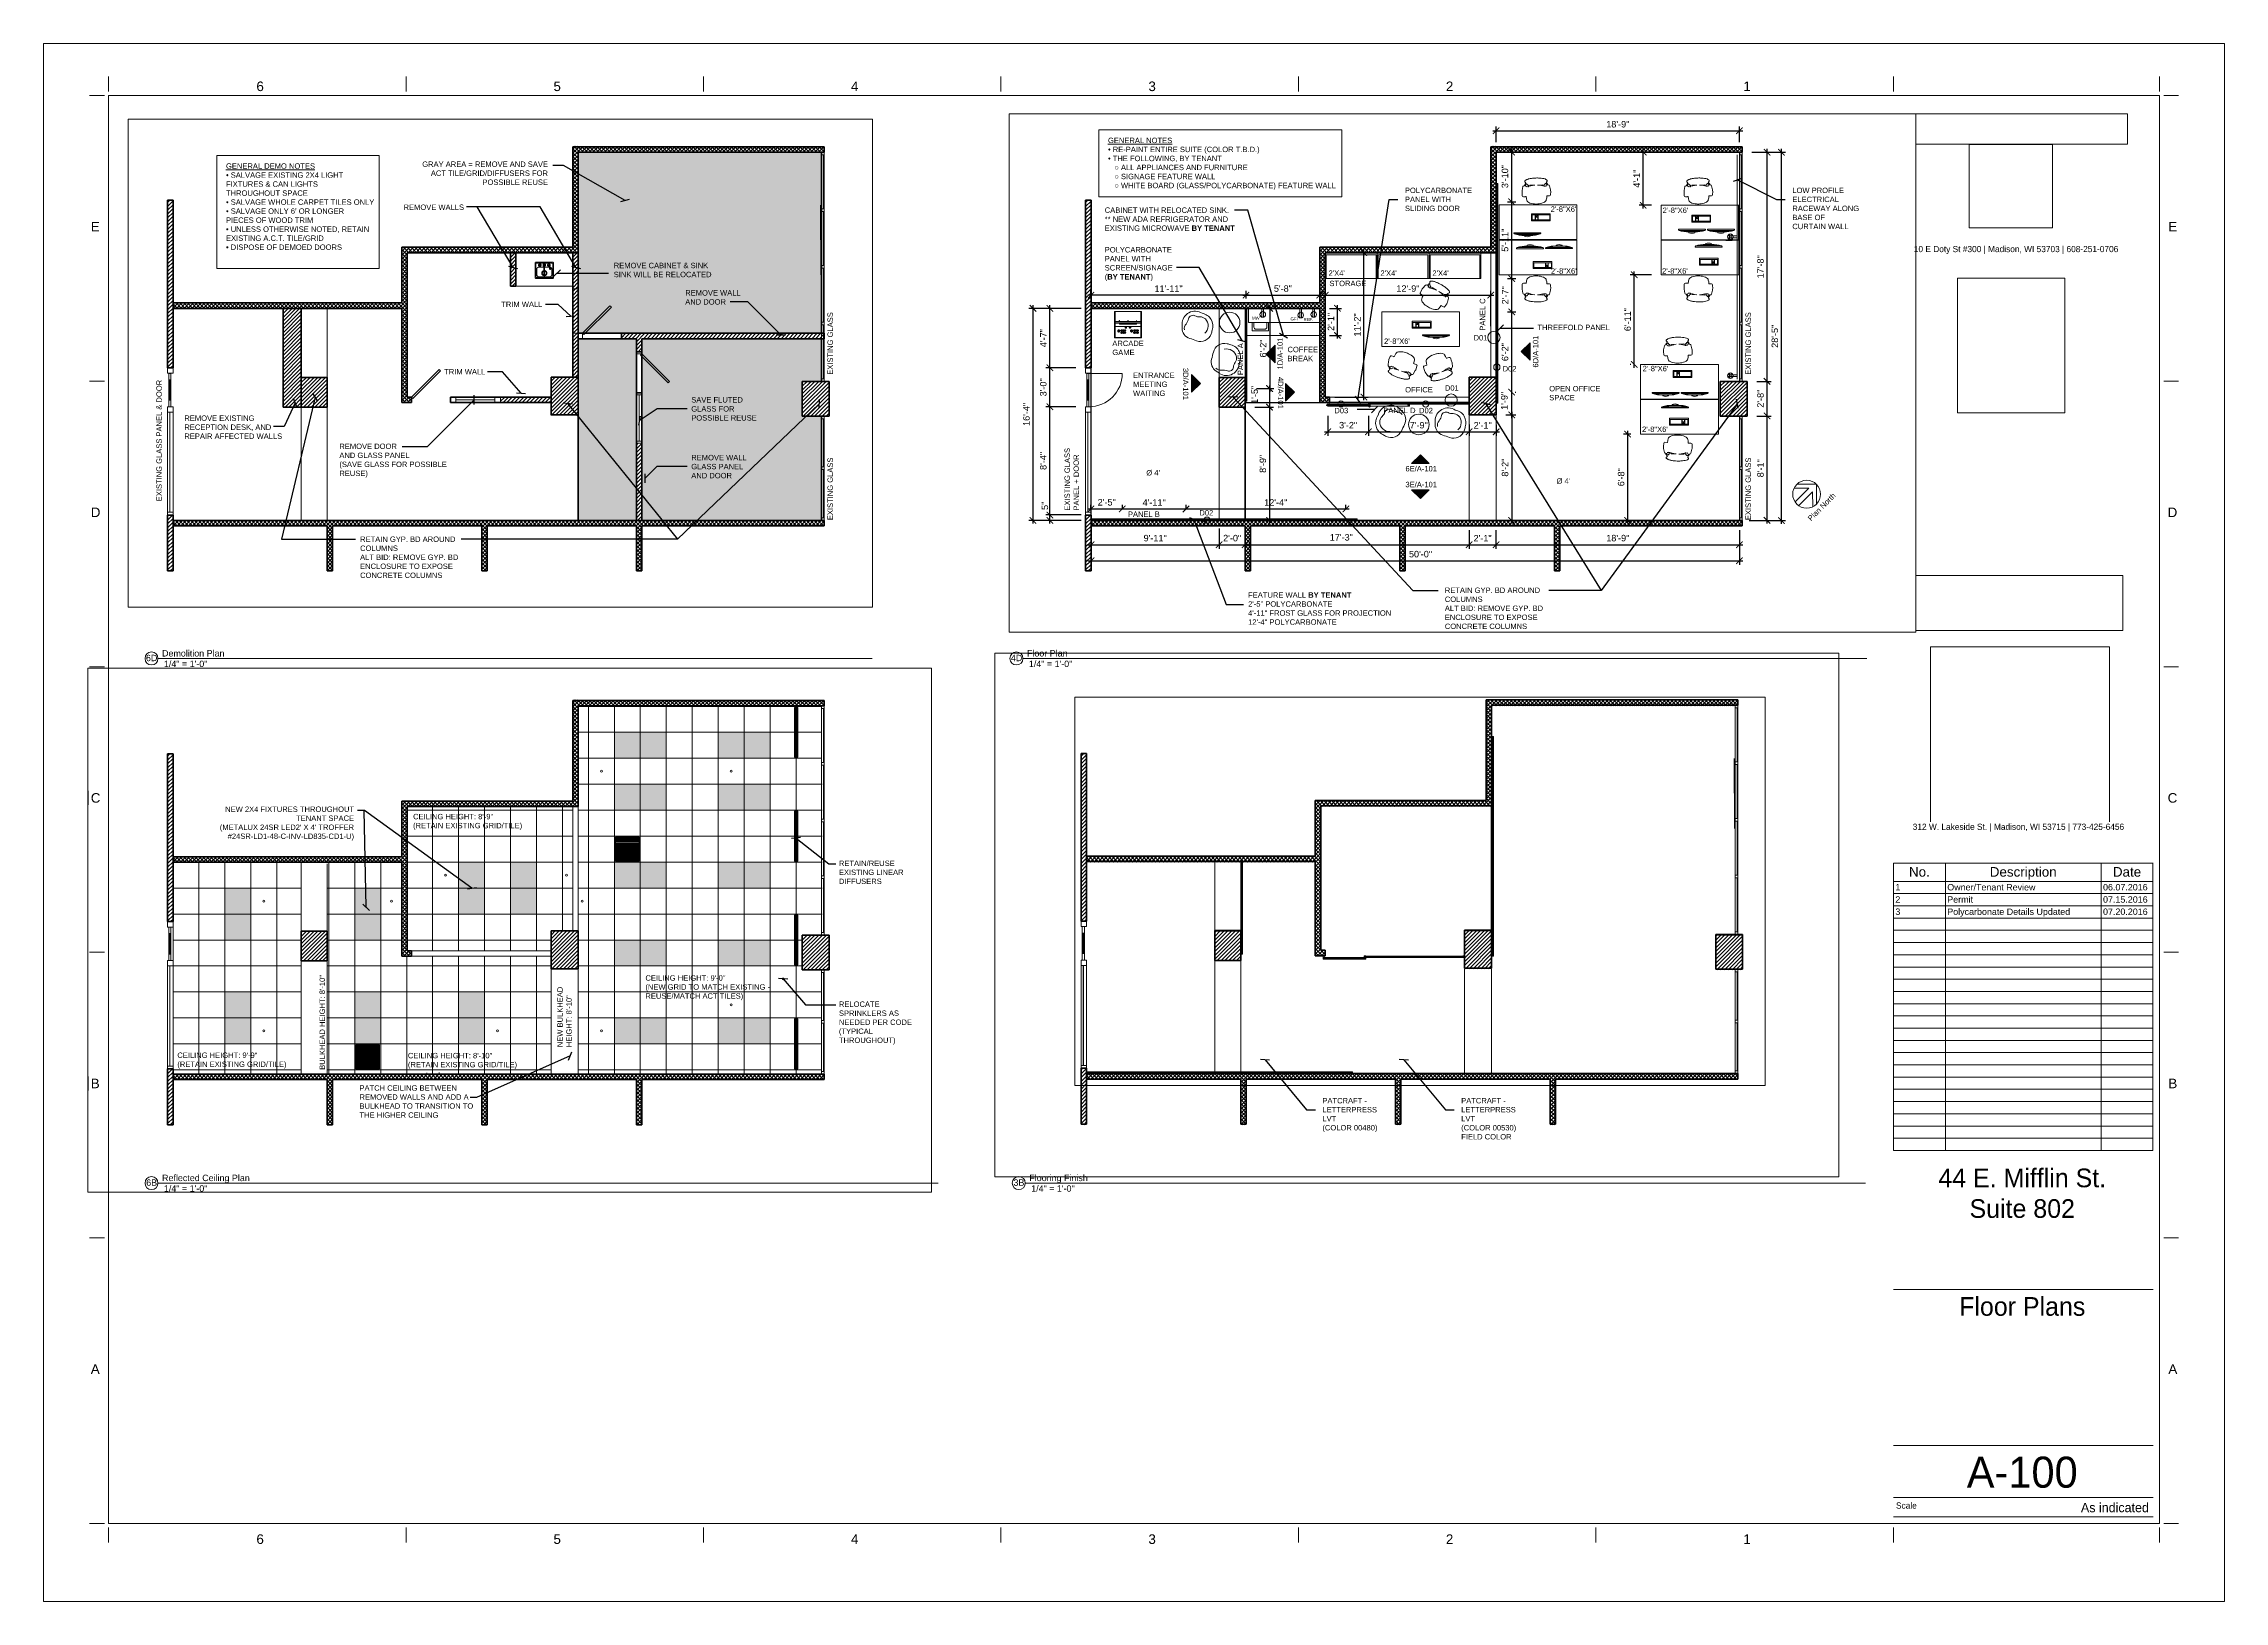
# Paper-space layout 'A-100 - Floor Plans' of a CAD drawing. Extents: x -1.2 to 40.8, y -0.2 to 29.8.
# The model-space entities are those that its viewports show. They can reach past a viewport. Long polylines and large blocks are cut down to what shows.
import ezdxf

# ---------------------------------------------------------------- set-up
doc = ezdxf.new("R2010")
doc.units = 0
doc.header["$LTSCALE"] = 0.5
doc.header["$MEASUREMENT"] = 0
doc.linetypes.add('HIDDEN', pattern=[0.375, 0.25, -0.125])
doc.layers.get('0').update_dxf_attribs({"color": 20, "linetype": 'CONTINUOUS'})
doc.layers.get('DEFPOINTS').update_dxf_attribs({"linetype": 'CONTINUOUS', "lineweight": 5})
for name, color, linetype, lineweight in [('Annotations', 40, 'CONTINUOUS', 5), ('Ceiling', 154, 'CONTINUOUS', 5), ('Framing', 142, 'CONTINUOUS', 13), ('Hatches', 8, 'CONTINUOUS', 5), ('Layout', 154, 'CONTINUOUS', 5), ('Lighting', 143, 'CONTINUOUS', 9), ('Projections', 151, 'HIDDEN', 5), ('Structure', 7, 'CONTINUOUS', 40), ('Viewed', 150, 'CONTINUOUS', 9), ('Walls', 7, 'CONTINUOUS', 35)]:
    doc.layers.add(name, color=color, linetype=linetype, lineweight=lineweight)
doc.layers.add('Areas', color=240, linetype='CONTINUOUS', lineweight=25, plot=False)
doc.layers.add('Demolished', color=7, linetype='HIDDEN', lineweight=5, true_color=0xfa0000)
doc.styles.add('Arial_4', font='arial.ttf', dxfattribs={"height": 0.184412})
doc.styles.add('Arial_5', font='arial.ttf', dxfattribs={"height": 0.122942})
doc.styles.add('Century Gothic', font='GOTHIC.TTF', dxfattribs={"height": 2.874224})
doc.styles.add('Century Gothic_2', font='GOTHIC.TTF', dxfattribs={"height": 0.119759})
doc.styles.add('Century Gothic_3', font='GOTHIC.TTF', dxfattribs={"height": 0.179639})
doc.styles.add('Century Gothic_4', font='GOTHIC.TTF', dxfattribs={"height": 0.598797})
doc.styles.add('Century Gothic_5', font='GOTHIC.TTF', dxfattribs={"height": 0.359278})
doc.styles.get("Standard").update_dxf_attribs({"font": 'arial.ttf'})
doc.dimstyles.new('ARCH', dxfattribs={"dimscale": 96, "dimtxt": 0.0625, "dimasz": 0.0625, "dimexe": 0.04, "dimexo": 0.09375, "dimgap": 0.03125, "dimtad": 1, "dimdec": 0, "dimrnd": 0.0625, "dimzin": 3, "dimdsep": 46, "dimlunit": 4, "dimtxsty": 'Standard', "dimblk1": 'ARCHTICK', "dimblk2": 'ARCHTICK', "dimsah": 1, "dimcen": 0, "dimdle": 0.03125, "dimclrd": 256, "dimclre": 256, "dimclrt": 256, "dimazin": 0, "dimtfac": 1, "dimtdec": 0, "dimtmove": 2, "dimatfit": 3, "dimldrblk": 'OBLIQUE', "dimfxl": 0.3, "dimfxlon": 1, "dimfrac": 2, "dimarcsym": 0})
picture_1 = doc.add_image_def('image3.jpg', size_in_pixel=(101, 101))
picture_2 = doc.add_image_def('image4.jpg', size_in_pixel=(362, 52))
picture_3 = doc.add_image_def('image5.jpg', size_in_pixel=(939, 939))
picture_4 = doc.add_image_def('image6.jpg', size_in_pixel=(160, 201))
picture_5 = doc.add_image_def('image7.jpg', size_in_pixel=(667, 177))
picture_6 = doc.add_image_def('image1.jpg', size_in_pixel=(1920, 1080))
pattern_1 = [(45, (63665.679, 30900.0605), (-1.767767, 1.767767), [])]
pattern_2 = [(45, (63665.679, 30900.0605), (-1.767767, 1.767767), []), (135, (63665.679, 30900.0605), (-1.767767, -1.767767), [])]
pattern_3 = [(45, (63665.679, 30358.1117), (-1.767767, 1.767767), [])]
pattern_4 = [(45, (63665.679, 30358.1117), (-1.767767, 1.767767), []), (135, (63665.679, 30358.1117), (-1.767767, -1.767767), [])]
pattern_5 = [(45, (63665.679, 29847.8123), (-1.767767, 1.767767), [])]
pattern_6 = [(90, (66238.1225, 31814.1501), (-1.25, 6e-11), []), (90, (66237.9663, 31814.1501), (-1.25, 6e-11), []), (90, (66237.81, 31814.1501), (-1.25, 6e-11), [])]
pattern_7 = [(45, (63665.679, 31480.5731), (-1.767767, 1.767767), [])]

psp = doc.layouts.new('A-100 - Floor Plans')

msp = doc.modelspace()

# ---------------------------------------------------------------- texts
at = {"layer": 'Annotations', "char_height": 5}
for s, insert, width, attachment_point in [('{PATCRAFT - LETTERPRESS LVT\\P(COLOR 00480)}', (66139.18353, 32746.975146), 62.36400047, 1), ('{PATCRAFT - LETTERPRESS\\PLVT\\P(COLOR 00530)\\PFIELD COLOR}', (66267.47149, 32746.975146), 62.36400047, 1), ('{\\LGENERAL NOTES\\P\\l• RE-PAINT ENTIRE SUITE (COLOR T.B.D.)\\P• THE FOLLOWING, BY TENANT\\P   ○ ALL APPLIANCES AND FURNITURE\\P   ○ SIGNAGE FEATURE WALL\\P   ○ WHITE BOARD (GLASS/POLYCARBONATE) FEATURE WALL}', (65936.811022, 32542.275688), 237.29826051, 1), ('{CABINET WITH RELOCATED SINK. \\P** NEW ADA REFRIGERATOR AND EXISTING MICROWAVE \\fArial|b1|i0|c0|p34;BY TENANT}', (65933.791029, 32477.798343), 126.97772235, 1), ('{POLYCARBONATE PANEL WITH SLIDING DOOR}', (66211.297996, 32496.095055), 62.36400047, 1), ('2\'-8"X6\'', (66346.003925, 32478.723754), 60.99887021, 1), ('{LOW PROFILE ELECTRICAL RACEWAY ALONG BASE OF CURTAIN WALL}', (66569.446, 32496.095055), 62.36400047, 1), ('2\'-8"X6\'', (66449.50239, 32477.685154), 60.99887021, 1), ('{POLYCARBONATE PANEL WITH\\PSCREEN/SIGNAGE\\P(\\fArial|b1|i0|c0|p34;BY TENANT\\fArial|b0|i0|c0|p34;)}', (65933.791029, 32441.184609), 81.97400695, 1), ("2'X4'", (66140.682919, 32419.581931), 60.99887021, 1), ("2'X4'", (66188.682919, 32419.581931), 60.99887021, 1), ("2'X4'", (66236.682919, 32419.581931), 60.99887021, 1), ('2\'-8"X6\'', (66346.284388, 32421.54799), 60.99887021, 1), ('2\'-8"X6\'', (66449.002214, 32421.544558), 60.99887021, 1), ('STORAGE', (66141.548239, 32410.056949), 60.99887021, 1), ('{D01}', (66274.776126, 32359.819204), 60.99887021, 1), ('{THREEFOLD PANEL}', (66333.785606, 32369.400976), 78.07338073, 1), ('ARCADE\\PGAME', (65940.818736, 32354.65421), 60.99887021, 1), ('COFFEE\\PBREAK', (66102.728753, 32348.971082), 60.99887021, 1), ('2\'-8"X6\'', (66192.070412, 32356.653341), 60.99887021, 1), ('{ENTRANCE\\PMEETING\\PWAITING}', (65959.978849, 32325.189328), 60.99887021, 1), ('{D02}', (66301.644392, 32331.182668), 60.99887021, 1), ('2\'-8"X6\'', (66431.012577, 32331.379271), 60.99887021, 1), ('OFFICE', (66211.498002, 32311.820081), 60.99887021, 1), ('{D01}', (66248.254087, 32313.405637), 60.99887021, 1), ('{OPEN OFFICE SPACE}', (66344.69126, 32312.817563), 60.99887021, 1), ('{D03}', (66146.086584, 32292.533946), 60.99887021, 1), ('{PANEL D}', (66191.28378, 32292.6733), 60.99887021, 1), ('{D02}', (66224.384253, 32292.533946), 60.99887021, 1), ('2\'-8"X6\'', (66430.512401, 32275.238676), 60.99887021, 1), ('{6E/A-101}', (66226.34856, 32236.253804), 38.29857324, 5), ("{\\pxqc;%%C 4'}", (65948.046934, 32235.047239), 60.99887021, 1), ('{3E/A-101}', (66226.34856, 32221.643001), 38.29857324, 5), ("{\\pxqc;%%C 4'}", (66327.320167, 32227.410835), 60.99887021, 1), ('{PANEL B}', (65955.240429, 32196.734982), 60.99887021, 1), ('{D02}', (66021.313547, 32198.032256), 60.99887021, 1), ('{FEATURE WALL \\fArial|b1|i0|c0|p34;BY TENANT\\fArial|b0|i0|c0|p34;\\P2\'-5" POLYCARBONATE\\P4\'-11" FROST GLASS FOR PROJECTION\\P12\'-4" POLYCARBONATE}', (66066.377124, 32122.034162), 147.47433499, 1), ('{RETAIN GYP. BD AROUND COLUMNS\\PALT BID: REMOVE GYP. BD ENCLOSURE TO EXPOSE CONCRETE COLUMNS}', (66248.199047, 32126.437193), 105.226164, 1), ('{\\LGENERAL DEMO NOTES\\P\\l• SALVAGE EXISTING 2X4 LIGHT FIXTURES & CAN LIGHTS THROUGHOUT SPACE\\P• SALVAGE WHOLE CARPET TILES ONLY\\P• SALVAGE ONLY 6’ OR LONGER PIECES OF WOOD TRIM\\P• UNLESS OTHERWISE NOTED, RETAIN EXISTING A.C.T. TILE/GRID\\P• DISPOSE OF DEMOED DOORS}', (65970.116686, 31976.609406), 132.58197841, 1), ('{GRAY AREA = REMOVE AND SAVE ACT TILE/GRID/DIFFUSERS FOR POSSIBLE REUSE}', (66267.746428, 31978.340794), 122.93945131, 3), ('{REMOVE WALLS}', (66134.287257, 31938.540746), 60.99887021, 1), ('{REMOVE CABINET & SINK\\PSINK WILL BE RELOCATED}', (66328.573103, 31884.701749), 114.72461186, 1), ('REMOVE WALL\\PAND DOOR', (66394.662549, 31859.38364), 60.99887021, 1), ('{TRIM WALL}', (66224.562556, 31848.817401), 60.99887021, 1), ('{TRIM WALL}', (66171.850358, 31786.46964), 60.99887021, 1), ('{SAVE FLUTED GLASS FOR POSSIBLE REUSE}', (66400.235139, 31760.483425), 60.99887021, 1), ('{REMOVE EXISTING RECEPTION DESK, AND REPAIR AFFECTED WALLS}', (65931.633142, 31743.547002), 105.226164, 1), ('{REMOVE DOOR\\PAND GLASS PANEL\\P(SAVE GLASS FOR POSSIBLE REUSE)}', (66074.911708, 31717.54046), 105.226164, 1), ('REMOVE WALL\\PGLASS PANEL AND DOOR', (66400.235139, 31707.127896), 60.99887021, 1), ('{RETAIN GYP. BD AROUND COLUMNS\\PALT BID: REMOVE GYP. BD ENCLOSURE TO EXPOSE CONCRETE COLUMNS}', (66094.093837, 31631.644564), 105.226164, 1), ("{NEW 2X4 FIXTURES THROUGHOUT TENANT SPACE \\P(METALUX 24SR LED2' X 4' TROFFER\\P#24SR-LD1-48-C-INV-LD835-CD1-U)}", (66088.479159, 31383.64109), 146.06771852, 3), ('{CEILING HEIGHT: 8\'-9"\\P(RETAIN EXISTING GRID/TILE)}', (66143.039419, 31376.827804), 105.226164, 1), ('{RETAIN/REUSE EXISTING LINEAR DIFFUSERS}', (66536.701451, 31333.646615), 83.1324742, 1), ('{CEILING HEIGHT: 9\'-0"\\P(NEW GRID TO MATCH EXISTING - REUSE/MATCH ACT TILES)}', (66357.808823, 31227.650703), 160.2839705, 1), ('{RELOCATE SPRINKLERS AS NEEDED PER CODE (TYPICAL THROUGHOUT)}', (66536.701451, 31203.400802), 83.1324742, 1), ('{CEILING HEIGHT: 9\'-9"\\P(RETAIN EXISTING GRID/TILE)}', (65925.107322, 31156.233335), 105.226164, 1), ('{CEILING HEIGHT: 8\'-10"\\P(RETAIN EXISTING GRID/TILE)}', (66138.277926, 31155.879086), 105.226164, 1), ('PATCH CEILING BETWEEN REMOVED WALLS AND ADD A BULKHEAD TO TRANSITION TO THE HIGHER CEILING ', (66093.516076, 31125.919977), 105.226164, 1)]:
    msp.add_mtext(s, dxfattribs=dict(at, insert=insert, width=width, attachment_point=attachment_point))
for s, insert, width, attachment_point, rotation in [('{PANEL C}', (66280.507658, 32363.866576), 60.99887021, 1, 90), ('{EXISTING GLASS}', (66526.137725, 32323.133132), 91.22024859, 1, 90), ('{1D/A-101}', (66095.949589, 32342.747008), 38.29857324, 5, 90), ('{6D/A-101}', (66332.115937, 32344.513036), 38.29857324, 5, 90), ('{PANEL A}', (66056.69407, 32322.768778), 60.99887021, 1, 90), ('{3D/A-101}', (66008.614449, 32314.67082), 38.29857324, 5, 270), ('{4D/A-101}', (66096.30759, 32306.368269), 38.29857324, 5, 270), ('{EXISTING GLASS \\PPANEL + DOOR}', (65896.606121, 32197.626986), 124.26374963, 1, 90), ('{EXISTING GLASS}', (66526.137725, 32188.751443), 91.22024859, 1, 90), ('{EXISTING GLASS }', (66526.137725, 31781.184307), 91.22024859, 1, 90), ('{EXISTING GLASS PANEL & DOOR}', (65905.731547, 31664.275848), 114.91944758, 1, 90), ('{EXISTING GLASS }', (66526.137725, 31646.802618), 91.22024859, 1, 90), ('{BULKHEAD HEIGHT: 8\'-10"}', (66056.560915, 31140.240846), 105.226164, 1, 90), ('{NEW BULKHEAD HEIGHT: 8\'-10"}', (66276.366581, 31161.15283), 62.73638474, 1, 90)]:
    msp.add_mtext(s, dxfattribs=dict(at, insert=insert, width=width, attachment_point=attachment_point, rotation=rotation))
at = {"layer": 'Annotations', "insert": (66112.151262, 32373.295019), "char_height": 2.8742236, "width": 7.56, "attachment_point": 9, "line_spacing_factor": 0.984117, "style": 'Century Gothic', "bg_fill": 3, "box_fill_scale": 1.25, "bg_fill_color": 0, "bg_fill_transparency": 0}
msp.add_mtext('GFI', dxfattribs=at)
at = {"layer": 'Annotations', "insert": (66583.138294, 32191.080602), "char_height": 5, "attachment_point": 1, "rotation": 45}
msp.add_mtext_dynamic_manual_height_columns('Plan North', width=87.48040342, gutter_width=2.5, heights=[0], dxfattribs=at)

# ---------------------------------------------------------------- blocks, each defined once
blk = doc.blocks.new('E1 30 x 42 Horizontal - E1 30x42 Horizontal-46795-Floor Plans _ Elevations')
at = {"color": 0, "linetype": 'ByBlock', "lineweight": -2}
for p, q in [((-0.01, 30.014), (41.99, 30.014)), ((-0.01, 0.014), (-0.01, 30.014)), ((41.99, 0.014), (41.99, 30.014)), ((1.159, 29.014), (0.872, 29.014)), ((1.24, 29.094), (1.24, 29.381)), ((1.24, 29.014), (1.24, 1.514)), ((40.74, 29.014), (1.24, 29.014)), ((6.969, 29.094), (6.969, 29.381)), ((12.698, 29.094), (12.698, 29.381)), ((18.427, 29.094), (18.427, 29.381)), ((24.156, 29.094), (24.156, 29.381)), ((29.885, 29.094), (29.885, 29.381)), ((35.615, 29.094), (35.615, 29.381)), ((40.74, 29.094), (40.74, 29.381)), ((40.74, 29.014), (40.74, 1.514)), ((40.82, 29.014), (41.108, 29.014)), ((1.159, 23.514), (0.872, 23.514)), ((40.82, 23.514), (41.108, 23.514)), ((1.159, 18.014), (0.872, 18.014)), ((40.82, 18.014), (41.108, 18.014)), ((40.615, 14.233), (35.615, 14.233)), ((35.615, 14.233), (35.615, 13.879)), ((36.615, 14.233), (35.615, 14.233)), ((35.615, 13.879), (35.615, 13.644)), ((36.615, 13.879), (35.615, 13.879)), ((39.615, 14.233), (36.615, 14.233)), ((36.615, 14.233), (36.615, 13.879)), ((39.615, 13.879), (36.615, 13.879)), ((36.615, 13.879), (36.615, 13.644)), ((39.615, 14.233), (39.615, 13.879)), ((40.614, 14.233), (39.615, 14.233)), ((39.615, 13.879), (39.615, 13.644)), ((40.614, 13.879), (39.615, 13.879)), ((40.614, 14.233), (40.614, 13.879)), ((40.614, 13.879), (40.614, 13.644)), ((35.615, 13.644), (35.615, 8.697)), ((40.614, 13.644), (35.615, 13.644)), ((36.615, 13.644), (36.615, 8.697)), ((39.615, 13.644), (39.615, 8.697)), ((40.614, 13.644), (40.614, 8.697)), ((40.614, 13.408), (35.615, 13.408)), ((40.614, 13.173), (35.615, 13.173)), ((40.614, 12.937), (35.615, 12.937)), ((40.614, 12.702), (35.615, 12.702)), ((1.159, 12.514), (0.872, 12.514)), ((40.614, 12.466), (35.615, 12.466)), ((40.614, 12.23), (35.615, 12.23)), ((40.82, 12.514), (41.108, 12.514)), ((40.614, 11.995), (35.615, 11.995)), ((40.614, 11.759), (35.615, 11.759)), ((40.614, 11.524), (35.615, 11.524)), ((40.614, 11.288), (35.615, 11.288)), ((40.614, 11.052), (35.615, 11.052)), ((40.614, 10.817), (35.615, 10.817)), ((40.614, 10.581), (35.615, 10.581)), ((40.614, 10.346), (35.615, 10.346)), ((40.614, 10.11), (35.615, 10.11)), ((40.614, 9.875), (35.615, 9.875)), ((40.614, 9.639), (35.615, 9.639)), ((40.614, 9.403), (35.615, 9.403)), ((40.614, 9.168), (35.615, 9.168)), ((40.614, 8.932), (35.615, 8.932)), ((40.614, 8.697), (35.615, 8.697)), ((1.159, 7.014), (0.872, 7.014)), ((40.82, 7.014), (41.108, 7.014)), ((35.615, 6.02), (40.615, 6.02)), ((35.615, 3.014), (40.615, 3.014)), ((35.615, 2.014), (40.615, 2.014)), ((1.159, 1.514), (0.872, 1.514)), ((1.24, 1.514), (40.74, 1.514)), ((1.24, 1.433), (1.24, 1.146)), ((6.969, 1.433), (6.969, 1.146)), ((12.698, 1.433), (12.698, 1.146)), ((18.427, 1.433), (18.427, 1.146)), ((24.156, 1.433), (24.156, 1.146)), ((29.885, 1.433), (29.885, 1.146)), ((40.615, 1.639), (35.615, 1.639)), ((35.615, 1.433), (35.615, 1.146)), ((40.74, 1.433), (40.74, 1.146)), ((40.82, 1.514), (41.108, 1.514)), ((-0.01, 0.014), (41.99, 0.014))]:
    blk.add_line(p, q, dxfattribs=at)
for s, insert, char_height, width, attachment_point, line_spacing_factor, style in [('No.', (36.115, 14.155), 0.1844, 0.477, 2, 0.938532, 'Arial_4'), ('Description', (38.115, 14.155), 0.18441, 1.53225, 2, 0.938532, 'Arial_4'), ('Date', (40.114, 14.155), 0.1844, 0.648, 2, 0.938532, 'Arial_4'), ('{2}', (35.652, 13.592), 0.1229, 0.114, 1, 0.938532, 'Arial_5'), ('1', (35.652, 13.828), 0.123, 0.114, 1, 0.938532, 'Arial_5'), ('{Owner/Tenant Review}', (36.652, 13.828), 0.12294, 1.98504, 1, 0.938532, 'Arial_5'), ('{Permit}', (36.652, 13.592), 0.1229, 1.98504, 1, 0.938532, 'Arial_5'), ('{06.07.2016}', (39.652, 13.828), 0.12294, 1.026, 1, 0.938532, 'Arial_5'), ('{07.15.2016}', (39.652, 13.592), 0.12294, 1.026, 1, 0.938532, 'Arial_5'), ('{3}', (35.652, 13.357), 0.1229, 0.114, 1, 0.938532, 'Arial_5'), ('{Polycarbonate Details Updated}', (36.652, 13.357), 0.12294, 2.86057, 1, 0.938532, 'Arial_5'), ('{07.20.2016}', (39.652, 13.357), 0.12294, 1.026, 1, 0.938532, 'Arial_5'), ('{44 E. Mifflin St.\\PSuite 802}', (38.096, 8.348), 0.35928, 5.328, 2, 0.984117, 'Century Gothic_5'), ('As indicated', (40.535, 1.91), 0.17964, 1.8, 3, 0.984117, 'Century Gothic_3')]:
    blk.add_mtext(s, dxfattribs=dict(at, insert=insert, char_height=char_height, width=width, attachment_point=attachment_point, line_spacing_factor=line_spacing_factor, style=style))
image = blk.add_image(picture_2, insert=(36.046, 28.077), size_in_units=(4.079, 0.586), dxfattribs=at)
image.dxf.flags = 7
image = blk.add_image(picture_1, insert=(37.074, 26.463), size_in_units=(1.607, 1.607), dxfattribs=at)
image.dxf.flags = 7
image = blk.add_image(picture_4, insert=(36.851, 22.903), size_in_units=(2.065, 2.595), dxfattribs=at)
image.dxf.flags = 7
image = blk.add_image(picture_5, insert=(36.048, 18.714), size_in_units=(3.983, 1.057), dxfattribs=at)
image.dxf.flags = 7
image = blk.add_image(picture_3, insert=(36.331, 14.955), size_in_units=(3.444, 3.444), dxfattribs=at)
image.dxf.flags = 7
at = {"color": 0, "linetype": 'ByBlock', "lineweight": -2, "bg_fill": 3, "box_fill_scale": 1.25, "bg_fill_color": 0, "bg_fill_transparency": 0}
for s, insert, char_height, width, attachment_point, line_spacing_factor, style in [('6', (4.088, 29.283), 0.184, 0.171, 1, 0.938532, 'Arial_4'), ('5', (9.809, 29.283), 0.184, 0.171, 1, 0.938532, 'Arial_4'), ('4', (15.538, 29.283), 0.184, 0.171, 1, 0.938532, 'Arial_4'), ('3', (21.267, 29.283), 0.184, 0.171, 1, 0.938532, 'Arial_4'), ('2', (26.996, 29.283), 0.184, 0.171, 1, 0.938532, 'Arial_4'), ('1', (32.725, 29.283), 0.184, 0.171, 1, 0.938532, 'Arial_4'), ('E', (0.898, 26.579), 0.184, 0.20475, 1, 0.938532, 'Arial_4'), ('E', (41.082, 26.579), 0.184, 0.20475, 3, 0.938532, 'Arial_4'), ('10 E Doty St #300 | Madison, WI 53703 | 608-251-0706', (37.977, 26.117), 0.11976, 5.079, 2, 0.984117, 'Century Gothic_2'), ('D', (0.898, 21.079), 0.184, 0.2205, 1, 0.938532, 'Arial_4'), ('D', (41.082, 21.079), 0.184, 0.2205, 3, 0.938532, 'Arial_4'), ('C', (0.898, 15.579), 0.184, 0.2205, 1, 0.938532, 'Arial_4'), ('C', (41.082, 15.579), 0.184, 0.2205, 3, 0.938532, 'Arial_4'), ('312 W. Lakeside St. | Madison, WI 53715 | 773-425-6456', (38.023, 14.991), 0.11976, 5.238, 2, 0.984117, 'Century Gothic_2'), ('B', (0.898, 10.079), 0.184, 0.20475, 1, 0.938532, 'Arial_4'), ('B', (41.082, 10.079), 0.184, 0.20475, 3, 0.938532, 'Arial_4'), ('A', (0.898, 4.579), 0.184, 0.20475, 1, 0.938532, 'Arial_4'), ('A', (41.082, 4.579), 0.184, 0.20475, 3, 0.938532, 'Arial_4'), ('Scale', (35.665, 1.919), 0.1198, 0.5265, 1, 0.984117, 'Century Gothic_2'), ('6', (4.088, 1.304), 0.184, 0.171, 1, 0.938532, 'Arial_4'), ('5', (9.809, 1.304), 0.184, 0.171, 1, 0.938532, 'Arial_4'), ('4', (15.538, 1.304), 0.184, 0.171, 1, 0.938532, 'Arial_4'), ('3', (21.267, 1.304), 0.184, 0.171, 1, 0.938532, 'Arial_4'), ('2', (26.996, 1.304), 0.184, 0.171, 1, 0.938532, 'Arial_4'), ('1', (32.725, 1.304), 0.184, 0.171, 1, 0.938532, 'Arial_4')]:
    blk.add_mtext(s, dxfattribs=dict(at, insert=insert, char_height=char_height, width=width, attachment_point=attachment_point, line_spacing_factor=line_spacing_factor, style=style))
blk = doc.blocks.new('Viewport - View Title-32371-Floor Plans _ Elevations')
at = {"color": 0, "linetype": 'ByBlock', "lineweight": -2}
for start, end in [(0, 180), (180, 0)]:
    blk.add_arc((-0.125, 0), 0.125, start, end, dxfattribs=at)
blk = doc.blocks.new('button')
at = {"color": 0}
for p, q in [((66703, 37134), (66703, 37135)), ((66731, 37134), (66731, 37135)), ((66734, 37135), (66734, 37135))]:
    blk.add_line(p, q, dxfattribs=at)
for points in [[(66734, 37135), (66734, 37135), (66734, 37135), (66734, 37135), (66734, 37135), (66734, 37135), (66734, 37135), (66734, 37135), (66734, 37136), (66734, 37136), (66734, 37136), (66734, 37136), (66734, 37136), (66734, 37136), (66734, 37136), (66734, 37136), (66734, 37136), (66734, 37136), (66734, 37137), (66734, 37137), (66734, 37137), (66734, 37137), (66734, 37137), (66734, 37137), (66734, 37137), (66734, 37137), (66734, 37137), (66734, 37137), (66734, 37138), (66734, 37138), (66734, 37138), (66734, 37138), (66734, 37138), (66734, 37138), (66734, 37138), (66734, 37138), (66734, 37138), (66734, 37138), (66734, 37139), (66734, 37139), (66734, 37139), (66733, 37139), (66733, 37139), (66733, 37139), (66733, 37139), (66733, 37139), (66733, 37139), (66733, 37139), (66733, 37139), (66733, 37140), (66733, 37140), (66733, 37140), (66733, 37140), (66733, 37140), (66733, 37140), (66733, 37140), (66733, 37140), (66733, 37140), (66733, 37140), (66733, 37141), (66733, 37141), (66733, 37141), (66733, 37141), (66733, 37141), (66733, 37141), (66733, 37141), (66733, 37141), (66733, 37141), (66733, 37141), (66733, 37141), (66733, 37142), (66733, 37142), (66732, 37142), (66732, 37142), (66732, 37142), (66732, 37142), (66732, 37142), (66732, 37142), (66732, 37142), (66732, 37142), (66732, 37142), (66732, 37142), (66732, 37143), (66732, 37143), (66732, 37143), (66732, 37143), (66732, 37143), (66732, 37143), (66732, 37143), (66732, 37143), (66732, 37143), (66732, 37143), (66732, 37143), (66731, 37144), (66731, 37144), (66731, 37144), (66731, 37144), (66731, 37144), (66731, 37144), (66731, 37144), (66731, 37144), (66731, 37144), (66731, 37144), (66731, 37144), (66731, 37144), (66731, 37145), (66731, 37145), (66731, 37145), (66731, 37145), (66731, 37145), (66731, 37145), (66730, 37145), (66730, 37145), (66730, 37145), (66730, 37145), (66730, 37145), (66730, 37145), (66730, 37145), (66730, 37146), (66730, 37146), (66730, 37146), (66730, 37146), (66730, 37146), (66730, 37146), (66730, 37146), (66730, 37146), (66729, 37146), (66729, 37146), (66729, 37146), (66729, 37146), (66729, 37146), (66729, 37146), (66729, 37147), (66729, 37147), (66729, 37147), (66729, 37147), (66729, 37147), (66729, 37147), (66729, 37147), (66729, 37147), (66728, 37147), (66728, 37147), (66728, 37147), (66728, 37147), (66728, 37147), (66728, 37147), (66728, 37148), (66728, 37148), (66728, 37148), (66728, 37148), (66728, 37148), (66728, 37148), (66728, 37148), (66727, 37148), (66727, 37148), (66727, 37148), (66727, 37148), (66727, 37148), (66727, 37148), (66727, 37148), (66727, 37148), (66727, 37148), (66727, 37148), (66727, 37148), (66727, 37149), (66727, 37149), (66726, 37149), (66726, 37149), (66726, 37149), (66726, 37149), (66726, 37149), (66726, 37149), (66726, 37149), (66726, 37149), (66726, 37149), (66726, 37149), (66726, 37149), (66725, 37149), (66725, 37149), (66725, 37149), (66725, 37149), (66725, 37149), (66725, 37150), (66725, 37150), (66725, 37150), (66725, 37150), (66725, 37150), (66725, 37150), (66725, 37150), (66724, 37150), (66724, 37150), (66724, 37150), (66724, 37150), (66724, 37150), (66724, 37150), (66724, 37150), (66724, 37150), (66724, 37150), (66724, 37150), (66724, 37150), (66723, 37150), (66723, 37150), (66723, 37150), (66723, 37150), (66723, 37150), (66723, 37150), (66723, 37150), (66723, 37151), (66723, 37151), (66723, 37151), (66722, 37151), (66722, 37151), (66722, 37151), (66722, 37151), (66722, 37151), (66722, 37151), (66722, 37151), (66722, 37151), (66722, 37151), (66722, 37151), (66722, 37151), (66721, 37151), (66721, 37151), (66721, 37151), (66721, 37151), (66721, 37151), (66721, 37151), (66721, 37151), (66721, 37151), (66721, 37151), (66721, 37151), (66720, 37151), (66720, 37151), (66720, 37151), (66720, 37151), (66720, 37151), (66720, 37151), (66720, 37151), (66720, 37151), (66720, 37151), (66720, 37151), (66719, 37151), (66719, 37151), (66719, 37151), (66719, 37151), (66719, 37151), (66719, 37151), (66719, 37151), (66719, 37151), (66719, 37151), (66719, 37151), (66718, 37151), (66718, 37151), (66718, 37151), (66718, 37151), (66718, 37151), (66718, 37151), (66718, 37151), (66718, 37151), (66718, 37151), (66718, 37151), (66717, 37151), (66717, 37151), (66717, 37151), (66717, 37151), (66717, 37151), (66717, 37151), (66717, 37151), (66717, 37151), (66717, 37151), (66717, 37151), (66716, 37151), (66716, 37151), (66716, 37151), (66716, 37151), (66716, 37151), (66716, 37151), (66716, 37151), (66716, 37151), (66716, 37151), (66716, 37151), (66715, 37151), (66715, 37151), (66715, 37151), (66715, 37151), (66715, 37151), (66715, 37151), (66715, 37151), (66715, 37151), (66715, 37151), (66715, 37151), (66714, 37151), (66714, 37151), (66714, 37151), (66714, 37151), (66714, 37151), (66714, 37151), (66714, 37151), (66714, 37151), (66714, 37151), (66714, 37151), (66713, 37151), (66713, 37151), (66713, 37151), (66713, 37151), (66713, 37151), (66713, 37151), (66713, 37151), (66713, 37151), (66713, 37151), (66713, 37151), (66712, 37151), (66712, 37151), (66712, 37151), (66712, 37151), (66712, 37151), (66712, 37151), (66712, 37151), (66712, 37151), (66712, 37151), (66712, 37151), (66712, 37151), (66711, 37151), (66711, 37151), (66711, 37151), (66711, 37150), (66711, 37150), (66711, 37150), (66711, 37150), (66711, 37150), (66711, 37150), (66711, 37150), (66710, 37150), (66710, 37150), (66710, 37150), (66710, 37150), (66710, 37150), (66710, 37150), (66710, 37150), (66710, 37150), (66710, 37150), (66710, 37150), (66710, 37150), (66709, 37150), (66709, 37150), (66709, 37150), (66709, 37150), (66709, 37150), (66709, 37150), (66709, 37150), (66709, 37149), (66709, 37149), (66709, 37149), (66709, 37149), (66708, 37149), (66708, 37149), (66708, 37149), (66708, 37149), (66708, 37149), (66708, 37149), (66708, 37149), (66708, 37149), (66708, 37149), (66708, 37149), (66708, 37149), (66708, 37149), (66707, 37149), (66707, 37149), (66707, 37148), (66707, 37148), (66707, 37148), (66707, 37148), (66707, 37148), (66707, 37148), (66707, 37148), (66707, 37148), (66707, 37148), (66707, 37148), (66706, 37148), (66706, 37148), (66706, 37148), (66706, 37148), (66706, 37148), (66706, 37148), (66706, 37148), (66706, 37148), (66706, 37147), (66706, 37147), (66706, 37147), (66706, 37147), (66706, 37147), (66705, 37147), (66705, 37147), (66705, 37147), (66705, 37147), (66705, 37147), (66705, 37147), (66705, 37147), (66705, 37147), (66705, 37147), (66705, 37146), (66705, 37146), (66705, 37146), (66705, 37146), (66705, 37146), (66704, 37146), (66704, 37146), (66704, 37146), (66704, 37146), (66704, 37146), (66704, 37146), (66704, 37146), (66704, 37146), (66704, 37146), (66704, 37145), (66704, 37145), (66704, 37145), (66704, 37145), (66704, 37145), (66704, 37145), (66704, 37145), (66703, 37145), (66703, 37145), (66703, 37145), (66703, 37145), (66703, 37145), (66703, 37145), (66703, 37144), (66703, 37144), (66703, 37144), (66703, 37144), (66703, 37144), (66703, 37144), (66703, 37144), (66703, 37144), (66703, 37144), (66703, 37144), (66703, 37144), (66702, 37144), (66702, 37143), (66702, 37143), (66702, 37143), (66702, 37143), (66702, 37143), (66702, 37143), (66702, 37143), (66702, 37143), (66702, 37143), (66702, 37143), (66702, 37143), (66702, 37142), (66702, 37142), (66702, 37142), (66702, 37142), (66702, 37142), (66702, 37142), (66702, 37142), (66702, 37142), (66702, 37142), (66702, 37142), (66701, 37142), (66701, 37142), (66701, 37141), (66701, 37141), (66701, 37141), (66701, 37141), (66701, 37141), (66701, 37141), (66701, 37141), (66701, 37141), (66701, 37141), (66701, 37141), (66701, 37141), (66701, 37140), (66701, 37140), (66701, 37140), (66701, 37140), (66701, 37140), (66701, 37140), (66701, 37140), (66701, 37140), (66701, 37140), (66701, 37140), (66701, 37139), (66701, 37139), (66701, 37139), (66701, 37139), (66701, 37139), (66701, 37139), (66701, 37139), (66700, 37139), (66700, 37139), (66700, 37139), (66700, 37139), (66700, 37138), (66700, 37138), (66700, 37138), (66700, 37138), (66700, 37138), (66700, 37138), (66700, 37138), (66700, 37138), (66700, 37138), (66700, 37138), (66700, 37137), (66700, 37137), (66700, 37137), (66700, 37137), (66700, 37137), (66700, 37137), (66700, 37137), (66700, 37137), (66700, 37137), (66700, 37137), (66700, 37136), (66700, 37136), (66700, 37136), (66700, 37136), (66700, 37136), (66700, 37136), (66700, 37136), (66700, 37136), (66700, 37136), (66700, 37136), (66700, 37135), (66700, 37135), (66700, 37135), (66700, 37135), (66700, 37135), (66700, 37135), (66700, 37135), (66700, 37135)], [(66734, 37135), (66734, 37135), (66734, 37135), (66734, 37135), (66734, 37135), (66734, 37135), (66734, 37136), (66734, 37136), (66734, 37136), (66734, 37136), (66734, 37136), (66734, 37136), (66734, 37136), (66734, 37136), (66734, 37136), (66734, 37136), (66734, 37137), (66734, 37137), (66734, 37137), (66734, 37137), (66734, 37137), (66734, 37137), (66734, 37137), (66734, 37137), (66734, 37137), (66734, 37137), (66734, 37138), (66734, 37138), (66734, 37138), (66734, 37138), (66734, 37138), (66734, 37138), (66734, 37138), (66734, 37138), (66734, 37138), (66734, 37138), (66734, 37138), (66734, 37139), (66734, 37139), (66734, 37139), (66734, 37139), (66733, 37139), (66733, 37139), (66733, 37139), (66733, 37139), (66733, 37139), (66733, 37139), (66733, 37140), (66733, 37140), (66733, 37140), (66733, 37140), (66733, 37140), (66733, 37140), (66733, 37140), (66733, 37140), (66733, 37140), (66733, 37140), (66733, 37140), (66733, 37141), (66733, 37141), (66733, 37141), (66733, 37141), (66733, 37141), (66733, 37141), (66733, 37141), (66733, 37141), (66733, 37141), (66733, 37141), (66733, 37142), (66733, 37142), (66733, 37142), (66733, 37142), (66732, 37142), (66732, 37142), (66732, 37142), (66732, 37142), (66732, 37142), (66732, 37142), (66732, 37142), (66732, 37142), (66732, 37143), (66732, 37143), (66732, 37143), (66732, 37143), (66732, 37143), (66732, 37143), (66732, 37143), (66732, 37143), (66732, 37143), (66732, 37143), (66732, 37143), (66732, 37144), (66732, 37144), (66731, 37144), (66731, 37144), (66731, 37144), (66731, 37144), (66731, 37144), (66731, 37144), (66731, 37144), (66731, 37144), (66731, 37144), (66731, 37144), (66731, 37145), (66731, 37145), (66731, 37145), (66731, 37145), (66731, 37145), (66731, 37145), (66731, 37145), (66731, 37145), (66730, 37145), (66730, 37145), (66730, 37145), (66730, 37145), (66730, 37145), (66730, 37146), (66730, 37146), (66730, 37146), (66730, 37146), (66730, 37146), (66730, 37146), (66730, 37146), (66730, 37146), (66730, 37146), (66730, 37146), (66729, 37146), (66729, 37146), (66729, 37146), (66729, 37147), (66729, 37147), (66729, 37147), (66729, 37147), (66729, 37147), (66729, 37147), (66729, 37147), (66729, 37147), (66729, 37147), (66729, 37147), (66729, 37147), (66728, 37147), (66728, 37147), (66728, 37147), (66728, 37147), (66728, 37148), (66728, 37148), (66728, 37148), (66728, 37148), (66728, 37148), (66728, 37148), (66728, 37148), (66728, 37148), (66728, 37148), (66727, 37148), (66727, 37148), (66727, 37148), (66727, 37148), (66727, 37148), (66727, 37148), (66727, 37148), (66727, 37148), (66727, 37149), (66727, 37149), (66727, 37149), (66727, 37149), (66727, 37149), (66726, 37149), (66726, 37149), (66726, 37149), (66726, 37149), (66726, 37149), (66726, 37149), (66726, 37149), (66726, 37149), (66726, 37149), (66726, 37149), (66726, 37149), (66725, 37149), (66725, 37150), (66725, 37150), (66725, 37150), (66725, 37150), (66725, 37150), (66725, 37150), (66725, 37150), (66725, 37150), (66725, 37150), (66725, 37150), (66725, 37150), (66724, 37150), (66724, 37150), (66724, 37150), (66724, 37150), (66724, 37150), (66724, 37150), (66724, 37150), (66724, 37150), (66724, 37150), (66724, 37150), (66724, 37150), (66723, 37150), (66723, 37150), (66723, 37151), (66723, 37151), (66723, 37151), (66723, 37151), (66723, 37151), (66723, 37151), (66723, 37151), (66723, 37151), (66722, 37151), (66722, 37151), (66722, 37151), (66722, 37151), (66722, 37151), (66722, 37151), (66722, 37151), (66722, 37151), (66722, 37151), (66722, 37151), (66722, 37151), (66721, 37151), (66721, 37151), (66721, 37151), (66721, 37151), (66721, 37151), (66721, 37151), (66721, 37151), (66721, 37151), (66721, 37151), (66721, 37151), (66720, 37151), (66720, 37151), (66720, 37151), (66720, 37151), (66720, 37151), (66720, 37151), (66720, 37151), (66720, 37151), (66720, 37151), (66720, 37151), (66719, 37151), (66719, 37152), (66719, 37152), (66719, 37152), (66719, 37152), (66719, 37152), (66719, 37152), (66719, 37152), (66719, 37152), (66719, 37152), (66718, 37152), (66718, 37152), (66718, 37152), (66718, 37152), (66718, 37152), (66718, 37152), (66718, 37152), (66718, 37152), (66718, 37152), (66718, 37152), (66717, 37152), (66717, 37152), (66717, 37152), (66717, 37152), (66717, 37152), (66717, 37152), (66717, 37152), (66717, 37152), (66717, 37152), (66717, 37152), (66716, 37152), (66716, 37152), (66716, 37152), (66716, 37152), (66716, 37152), (66716, 37152), (66716, 37152), (66716, 37152), (66716, 37152), (66716, 37152), (66715, 37152), (66715, 37152), (66715, 37152), (66715, 37152), (66715, 37152), (66715, 37152), (66715, 37152), (66715, 37152), (66715, 37152), (66715, 37151), (66714, 37151), (66714, 37151), (66714, 37151), (66714, 37151), (66714, 37151), (66714, 37151), (66714, 37151), (66714, 37151), (66714, 37151), (66714, 37151), (66713, 37151), (66713, 37151), (66713, 37151), (66713, 37151), (66713, 37151), (66713, 37151), (66713, 37151), (66713, 37151), (66713, 37151), (66713, 37151), (66712, 37151), (66712, 37151), (66712, 37151), (66712, 37151), (66712, 37151), (66712, 37151), (66712, 37151), (66712, 37151), (66712, 37151), (66712, 37151), (66712, 37151), (66711, 37151), (66711, 37151), (66711, 37151), (66711, 37151), (66711, 37151), (66711, 37151), (66711, 37151), (66711, 37151), (66711, 37150), (66711, 37150), (66710, 37150), (66710, 37150), (66710, 37150), (66710, 37150), (66710, 37150), (66710, 37150), (66710, 37150), (66710, 37150), (66710, 37150), (66710, 37150), (66710, 37150), (66709, 37150), (66709, 37150), (66709, 37150), (66709, 37150), (66709, 37150), (66709, 37150), (66709, 37150), (66709, 37150), (66709, 37150), (66709, 37150), (66709, 37150), (66708, 37149), (66708, 37149), (66708, 37149), (66708, 37149), (66708, 37149), (66708, 37149), (66708, 37149), (66708, 37149), (66708, 37149), (66708, 37149), (66708, 37149), (66708, 37149), (66707, 37149), (66707, 37149), (66707, 37149), (66707, 37149), (66707, 37149), (66707, 37148), (66707, 37148), (66707, 37148), (66707, 37148), (66707, 37148), (66707, 37148), (66707, 37148), (66706, 37148), (66706, 37148), (66706, 37148), (66706, 37148), (66706, 37148), (66706, 37148), (66706, 37148), (66706, 37148), (66706, 37148), (66706, 37148), (66706, 37147), (66706, 37147), (66706, 37147), (66705, 37147), (66705, 37147), (66705, 37147), (66705, 37147), (66705, 37147), (66705, 37147), (66705, 37147), (66705, 37147), (66705, 37147), (66705, 37147), (66705, 37147), (66705, 37147), (66705, 37146), (66705, 37146), (66704, 37146), (66704, 37146), (66704, 37146), (66704, 37146), (66704, 37146), (66704, 37146), (66704, 37146), (66704, 37146), (66704, 37146), (66704, 37146), (66704, 37146), (66704, 37145), (66704, 37145), (66704, 37145), (66704, 37145), (66704, 37145), (66703, 37145), (66703, 37145), (66703, 37145), (66703, 37145), (66703, 37145), (66703, 37145), (66703, 37145), (66703, 37145), (66703, 37144), (66703, 37144), (66703, 37144), (66703, 37144), (66703, 37144), (66703, 37144), (66703, 37144), (66703, 37144), (66703, 37144), (66702, 37144), (66702, 37144), (66702, 37144), (66702, 37143), (66702, 37143), (66702, 37143), (66702, 37143), (66702, 37143), (66702, 37143), (66702, 37143), (66702, 37143), (66702, 37143), (66702, 37143), (66702, 37143), (66702, 37142), (66702, 37142), (66702, 37142), (66702, 37142), (66702, 37142), (66702, 37142), (66702, 37142), (66702, 37142), (66701, 37142), (66701, 37142), (66701, 37142), (66701, 37142), (66701, 37141), (66701, 37141), (66701, 37141), (66701, 37141), (66701, 37141), (66701, 37141), (66701, 37141), (66701, 37141), (66701, 37141), (66701, 37141), (66701, 37140), (66701, 37140), (66701, 37140), (66701, 37140), (66701, 37140), (66701, 37140), (66701, 37140), (66701, 37140), (66701, 37140), (66701, 37140), (66701, 37140), (66701, 37139), (66701, 37139), (66701, 37139), (66701, 37139), (66701, 37139), (66700, 37139), (66700, 37139), (66700, 37139), (66700, 37139), (66700, 37139), (66700, 37138), (66700, 37138), (66700, 37138), (66700, 37138), (66700, 37138), (66700, 37138), (66700, 37138), (66700, 37138), (66700, 37138), (66700, 37138), (66700, 37138), (66700, 37137), (66700, 37137), (66700, 37137), (66700, 37137), (66700, 37137), (66700, 37137), (66700, 37137), (66700, 37137), (66700, 37137), (66700, 37137), (66700, 37136), (66700, 37136), (66700, 37136), (66700, 37136), (66700, 37136), (66700, 37136), (66700, 37136), (66700, 37136), (66700, 37136), (66700, 37136), (66700, 37135), (66700, 37135), (66700, 37135), (66700, 37135), (66700, 37135), (66700, 37135)], [(66700, 37135), (66700, 37135), (66700, 37135), (66700, 37134), (66700, 37134), (66700, 37134), (66700, 37134), (66700, 37134), (66700, 37134), (66700, 37134), (66700, 37134), (66700, 37134), (66700, 37134), (66700, 37133), (66700, 37133), (66700, 37133), (66700, 37133), (66700, 37133), (66700, 37133), (66700, 37133), (66700, 37133), (66700, 37133), (66700, 37133), (66700, 37133), (66700, 37132), (66700, 37132), (66700, 37132), (66700, 37132), (66700, 37132), (66700, 37132), (66700, 37132), (66700, 37132), (66700, 37132), (66700, 37132), (66700, 37131), (66700, 37131), (66700, 37131), (66700, 37131), (66700, 37131), (66700, 37131), (66700, 37131), (66700, 37131), (66701, 37131), (66701, 37131), (66701, 37130), (66701, 37130), (66701, 37130), (66701, 37130), (66701, 37130), (66701, 37130), (66701, 37130), (66701, 37130), (66701, 37130), (66701, 37130), (66701, 37130), (66701, 37129), (66701, 37129), (66701, 37129), (66701, 37129), (66701, 37129), (66701, 37129), (66701, 37129), (66701, 37129), (66701, 37129), (66701, 37129), (66701, 37128), (66701, 37128), (66701, 37128), (66701, 37128), (66701, 37128), (66701, 37128), (66701, 37128), (66702, 37128), (66702, 37128), (66702, 37128), (66702, 37128), (66702, 37128), (66702, 37127), (66702, 37127), (66702, 37127), (66702, 37127), (66702, 37127), (66702, 37127), (66702, 37127), (66702, 37127), (66702, 37127), (66702, 37127), (66702, 37127), (66702, 37126), (66702, 37126), (66702, 37126), (66702, 37126), (66702, 37126), (66702, 37126), (66703, 37126), (66703, 37126), (66703, 37126), (66703, 37126), (66703, 37126), (66703, 37126), (66703, 37125), (66703, 37125), (66703, 37125), (66703, 37125), (66703, 37125), (66703, 37125), (66703, 37125), (66703, 37125), (66703, 37125), (66703, 37125), (66703, 37125), (66704, 37125), (66704, 37124), (66704, 37124), (66704, 37124), (66704, 37124), (66704, 37124), (66704, 37124), (66704, 37124), (66704, 37124), (66704, 37124), (66704, 37124), (66704, 37124), (66704, 37124), (66704, 37124), (66704, 37123), (66704, 37123), (66705, 37123), (66705, 37123), (66705, 37123), (66705, 37123), (66705, 37123), (66705, 37123), (66705, 37123), (66705, 37123), (66705, 37123), (66705, 37123), (66705, 37123), (66705, 37123), (66705, 37123), (66705, 37122), (66706, 37122), (66706, 37122), (66706, 37122), (66706, 37122), (66706, 37122), (66706, 37122), (66706, 37122), (66706, 37122), (66706, 37122), (66706, 37122), (66706, 37122), (66706, 37122), (66706, 37122), (66707, 37122), (66707, 37121), (66707, 37121), (66707, 37121), (66707, 37121), (66707, 37121), (66707, 37121), (66707, 37121), (66707, 37121), (66707, 37121), (66707, 37121), (66707, 37121), (66708, 37121), (66708, 37121), (66708, 37121), (66708, 37121), (66708, 37121), (66708, 37121), (66708, 37121), (66708, 37120), (66708, 37120), (66708, 37120), (66708, 37120), (66708, 37120), (66709, 37120), (66709, 37120), (66709, 37120), (66709, 37120), (66709, 37120), (66709, 37120), (66709, 37120), (66709, 37120), (66709, 37120), (66709, 37120), (66709, 37120), (66710, 37120), (66710, 37120), (66710, 37120), (66710, 37120), (66710, 37120), (66710, 37120), (66710, 37119), (66710, 37119), (66710, 37119), (66710, 37119), (66710, 37119), (66711, 37119), (66711, 37119), (66711, 37119), (66711, 37119), (66711, 37119), (66711, 37119), (66711, 37119), (66711, 37119), (66711, 37119), (66711, 37119), (66712, 37119), (66712, 37119), (66712, 37119), (66712, 37119), (66712, 37119), (66712, 37119), (66712, 37119), (66712, 37119), (66712, 37119), (66712, 37119), (66712, 37119), (66713, 37119), (66713, 37119), (66713, 37119), (66713, 37119), (66713, 37119), (66713, 37118), (66713, 37118), (66713, 37118), (66713, 37118), (66713, 37118), (66714, 37118), (66714, 37118), (66714, 37118), (66714, 37118), (66714, 37118), (66714, 37118), (66714, 37118), (66714, 37118), (66714, 37118), (66714, 37118), (66715, 37118), (66715, 37118), (66715, 37118), (66715, 37118), (66715, 37118), (66715, 37118), (66715, 37118), (66715, 37118), (66715, 37118), (66715, 37118), (66716, 37118), (66716, 37118), (66716, 37118), (66716, 37118), (66716, 37118), (66716, 37118), (66716, 37118), (66716, 37118), (66716, 37118), (66716, 37118), (66717, 37118), (66717, 37118), (66717, 37118), (66717, 37118), (66717, 37118), (66717, 37118), (66717, 37118), (66717, 37118), (66717, 37118), (66717, 37118), (66718, 37118), (66718, 37118), (66718, 37118), (66718, 37118), (66718, 37118), (66718, 37118), (66718, 37118), (66718, 37118), (66718, 37118), (66718, 37118), (66719, 37118), (66719, 37118), (66719, 37118), (66719, 37118), (66719, 37118), (66719, 37118), (66719, 37118), (66719, 37118), (66719, 37118), (66719, 37118), (66720, 37118), (66720, 37118), (66720, 37118), (66720, 37118), (66720, 37118), (66720, 37118), (66720, 37118), (66720, 37118), (66720, 37118), (66720, 37118), (66721, 37118), (66721, 37118), (66721, 37118), (66721, 37118), (66721, 37118), (66721, 37119), (66721, 37119), (66721, 37119), (66721, 37119), (66721, 37119), (66722, 37119), (66722, 37119), (66722, 37119), (66722, 37119), (66722, 37119), (66722, 37119), (66722, 37119), (66722, 37119), (66722, 37119), (66722, 37119), (66722, 37119), (66723, 37119), (66723, 37119), (66723, 37119), (66723, 37119), (66723, 37119), (66723, 37119), (66723, 37119), (66723, 37119), (66723, 37119), (66723, 37119), (66724, 37119), (66724, 37119), (66724, 37119), (66724, 37119), (66724, 37119), (66724, 37120), (66724, 37120), (66724, 37120), (66724, 37120), (66724, 37120), (66724, 37120), (66725, 37120), (66725, 37120), (66725, 37120), (66725, 37120), (66725, 37120), (66725, 37120), (66725, 37120), (66725, 37120), (66725, 37120), (66725, 37120), (66725, 37120), (66725, 37120), (66726, 37120), (66726, 37120), (66726, 37120), (66726, 37120), (66726, 37121), (66726, 37121), (66726, 37121), (66726, 37121), (66726, 37121), (66726, 37121), (66726, 37121), (66727, 37121), (66727, 37121), (66727, 37121), (66727, 37121), (66727, 37121), (66727, 37121), (66727, 37121), (66727, 37121), (66727, 37121), (66727, 37121), (66727, 37121), (66727, 37122), (66727, 37122), (66728, 37122), (66728, 37122), (66728, 37122), (66728, 37122), (66728, 37122), (66728, 37122), (66728, 37122), (66728, 37122), (66728, 37122), (66728, 37122), (66728, 37122), (66728, 37122), (66728, 37122), (66729, 37123), (66729, 37123), (66729, 37123), (66729, 37123), (66729, 37123), (66729, 37123), (66729, 37123), (66729, 37123), (66729, 37123), (66729, 37123), (66729, 37123), (66729, 37123), (66729, 37123), (66729, 37123), (66730, 37123), (66730, 37124), (66730, 37124), (66730, 37124), (66730, 37124), (66730, 37124), (66730, 37124), (66730, 37124), (66730, 37124), (66730, 37124), (66730, 37124), (66730, 37124), (66730, 37124), (66730, 37124), (66730, 37125), (66731, 37125), (66731, 37125), (66731, 37125), (66731, 37125), (66731, 37125), (66731, 37125), (66731, 37125), (66731, 37125), (66731, 37125), (66731, 37125), (66731, 37125), (66731, 37126), (66731, 37126), (66731, 37126), (66731, 37126), (66731, 37126), (66731, 37126), (66731, 37126), (66732, 37126), (66732, 37126), (66732, 37126), (66732, 37126), (66732, 37126), (66732, 37127), (66732, 37127), (66732, 37127), (66732, 37127), (66732, 37127), (66732, 37127), (66732, 37127), (66732, 37127), (66732, 37127), (66732, 37127), (66732, 37127), (66732, 37128), (66732, 37128), (66732, 37128), (66732, 37128), (66732, 37128), (66733, 37128), (66733, 37128), (66733, 37128), (66733, 37128), (66733, 37128), (66733, 37128), (66733, 37128), (66733, 37129), (66733, 37129), (66733, 37129), (66733, 37129), (66733, 37129), (66733, 37129), (66733, 37129), (66733, 37129), (66733, 37129), (66733, 37129), (66733, 37130), (66733, 37130), (66733, 37130), (66733, 37130), (66733, 37130), (66733, 37130), (66733, 37130), (66733, 37130), (66733, 37130), (66733, 37130), (66733, 37130), (66733, 37131), (66733, 37131), (66733, 37131), (66734, 37131), (66734, 37131), (66734, 37131), (66734, 37131), (66734, 37131), (66734, 37131), (66734, 37131), (66734, 37132), (66734, 37132), (66734, 37132), (66734, 37132), (66734, 37132), (66734, 37132), (66734, 37132), (66734, 37132), (66734, 37132), (66734, 37132), (66734, 37133), (66734, 37133), (66734, 37133), (66734, 37133), (66734, 37133), (66734, 37133), (66734, 37133), (66734, 37133), (66734, 37133), (66734, 37133), (66734, 37133), (66734, 37134), (66734, 37134), (66734, 37134), (66734, 37134), (66734, 37134), (66734, 37134), (66734, 37134), (66734, 37134), (66734, 37134), (66734, 37134), (66734, 37135), (66734, 37135), (66734, 37135)], [(66731, 37135), (66731, 37135), (66731, 37135), (66731, 37135), (66731, 37135), (66731, 37135), (66731, 37135), (66731, 37135), (66731, 37136), (66731, 37136), (66731, 37136), (66731, 37136), (66731, 37136), (66731, 37136), (66731, 37136), (66731, 37136), (66731, 37136), (66731, 37136), (66731, 37137), (66731, 37137), (66731, 37137), (66731, 37137), (66731, 37137), (66731, 37137), (66731, 37137), (66731, 37137), (66731, 37137), (66731, 37137), (66731, 37138), (66731, 37138), (66731, 37138), (66731, 37138), (66731, 37138), (66731, 37138), (66731, 37138), (66731, 37138), (66731, 37138), (66730, 37138), (66730, 37138), (66730, 37139), (66730, 37139), (66730, 37139), (66730, 37139), (66730, 37139), (66730, 37139), (66730, 37139), (66730, 37139), (66730, 37139), (66730, 37139), (66730, 37140), (66730, 37140), (66730, 37140), (66730, 37140), (66730, 37140), (66730, 37140), (66730, 37140), (66730, 37140), (66730, 37140), (66730, 37140), (66730, 37140), (66730, 37141), (66730, 37141), (66730, 37141), (66730, 37141), (66730, 37141), (66729, 37141), (66729, 37141), (66729, 37141), (66729, 37141), (66729, 37141), (66729, 37141), (66729, 37142), (66729, 37142), (66729, 37142), (66729, 37142), (66729, 37142), (66729, 37142), (66729, 37142), (66729, 37142), (66729, 37142), (66729, 37142), (66729, 37142), (66729, 37142), (66729, 37143), (66729, 37143), (66728, 37143), (66728, 37143), (66728, 37143), (66728, 37143), (66728, 37143), (66728, 37143), (66728, 37143), (66728, 37143), (66728, 37143), (66728, 37143), (66728, 37143), (66728, 37144), (66728, 37144), (66728, 37144), (66728, 37144), (66728, 37144), (66727, 37144), (66727, 37144), (66727, 37144), (66727, 37144), (66727, 37144), (66727, 37144), (66727, 37144), (66727, 37144), (66727, 37145), (66727, 37145), (66727, 37145), (66727, 37145), (66727, 37145), (66727, 37145), (66726, 37145), (66726, 37145), (66726, 37145), (66726, 37145), (66726, 37145), (66726, 37145), (66726, 37145), (66726, 37145), (66726, 37145), (66726, 37146), (66726, 37146), (66726, 37146), (66726, 37146), (66725, 37146), (66725, 37146), (66725, 37146), (66725, 37146), (66725, 37146), (66725, 37146), (66725, 37146), (66725, 37146), (66725, 37146), (66725, 37146), (66725, 37146), (66725, 37146), (66724, 37146), (66724, 37146), (66724, 37147), (66724, 37147), (66724, 37147), (66724, 37147), (66724, 37147), (66724, 37147), (66724, 37147), (66724, 37147), (66724, 37147), (66724, 37147), (66723, 37147), (66723, 37147), (66723, 37147), (66723, 37147), (66723, 37147), (66723, 37147), (66723, 37147), (66723, 37147), (66723, 37147), (66723, 37147), (66723, 37147), (66722, 37147), (66722, 37148), (66722, 37148), (66722, 37148), (66722, 37148), (66722, 37148), (66722, 37148), (66722, 37148), (66722, 37148), (66722, 37148), (66721, 37148), (66721, 37148), (66721, 37148), (66721, 37148), (66721, 37148), (66721, 37148), (66721, 37148), (66721, 37148), (66721, 37148), (66721, 37148), (66721, 37148), (66720, 37148), (66720, 37148), (66720, 37148), (66720, 37148), (66720, 37148), (66720, 37148), (66720, 37148), (66720, 37148), (66720, 37148), (66720, 37148), (66719, 37148), (66719, 37148), (66719, 37148), (66719, 37148), (66719, 37148), (66719, 37148), (66719, 37148), (66719, 37148), (66719, 37148), (66719, 37148), (66718, 37148), (66718, 37148), (66718, 37148), (66718, 37148), (66718, 37148), (66718, 37148), (66718, 37148), (66718, 37149), (66718, 37149), (66718, 37149), (66717, 37149), (66717, 37149), (66717, 37149), (66717, 37149), (66717, 37149), (66717, 37149), (66717, 37149), (66717, 37149), (66717, 37149), (66717, 37149), (66716, 37149), (66716, 37149), (66716, 37149), (66716, 37148), (66716, 37148), (66716, 37148), (66716, 37148), (66716, 37148), (66716, 37148), (66716, 37148), (66715, 37148), (66715, 37148), (66715, 37148), (66715, 37148), (66715, 37148), (66715, 37148), (66715, 37148), (66715, 37148), (66715, 37148), (66715, 37148), (66714, 37148), (66714, 37148), (66714, 37148), (66714, 37148), (66714, 37148), (66714, 37148), (66714, 37148), (66714, 37148), (66714, 37148), (66714, 37148), (66713, 37148), (66713, 37148), (66713, 37148), (66713, 37148), (66713, 37148), (66713, 37148), (66713, 37148), (66713, 37148), (66713, 37148), (66713, 37148), (66712, 37148), (66712, 37148), (66712, 37148), (66712, 37148), (66712, 37148), (66712, 37148), (66712, 37148), (66712, 37148), (66712, 37148), (66712, 37148), (66712, 37147), (66711, 37147), (66711, 37147), (66711, 37147), (66711, 37147), (66711, 37147), (66711, 37147), (66711, 37147), (66711, 37147), (66711, 37147), (66711, 37147), (66711, 37147), (66710, 37147), (66710, 37147), (66710, 37147), (66710, 37147), (66710, 37147), (66710, 37147), (66710, 37147), (66710, 37147), (66710, 37147), (66710, 37147), (66710, 37146), (66710, 37146), (66709, 37146), (66709, 37146), (66709, 37146), (66709, 37146), (66709, 37146), (66709, 37146), (66709, 37146), (66709, 37146), (66709, 37146), (66709, 37146), (66709, 37146), (66709, 37146), (66708, 37146), (66708, 37146), (66708, 37146), (66708, 37146), (66708, 37145), (66708, 37145), (66708, 37145), (66708, 37145), (66708, 37145), (66708, 37145), (66708, 37145), (66708, 37145), (66708, 37145), (66707, 37145), (66707, 37145), (66707, 37145), (66707, 37145), (66707, 37145), (66707, 37145), (66707, 37144), (66707, 37144), (66707, 37144), (66707, 37144), (66707, 37144), (66707, 37144), (66707, 37144), (66707, 37144), (66706, 37144), (66706, 37144), (66706, 37144), (66706, 37144), (66706, 37144), (66706, 37143), (66706, 37143), (66706, 37143), (66706, 37143), (66706, 37143), (66706, 37143), (66706, 37143), (66706, 37143), (66706, 37143), (66706, 37143), (66706, 37143), (66705, 37143), (66705, 37143), (66705, 37142), (66705, 37142), (66705, 37142), (66705, 37142), (66705, 37142), (66705, 37142), (66705, 37142), (66705, 37142), (66705, 37142), (66705, 37142), (66705, 37142), (66705, 37142), (66705, 37141), (66705, 37141), (66705, 37141), (66705, 37141), (66705, 37141), (66704, 37141), (66704, 37141), (66704, 37141), (66704, 37141), (66704, 37141), (66704, 37141), (66704, 37140), (66704, 37140), (66704, 37140), (66704, 37140), (66704, 37140), (66704, 37140), (66704, 37140), (66704, 37140), (66704, 37140), (66704, 37140), (66704, 37140), (66704, 37139), (66704, 37139), (66704, 37139), (66704, 37139), (66704, 37139), (66704, 37139), (66704, 37139), (66704, 37139), (66704, 37139), (66704, 37139), (66704, 37138), (66703, 37138), (66703, 37138), (66703, 37138), (66703, 37138), (66703, 37138), (66703, 37138), (66703, 37138), (66703, 37138), (66703, 37138), (66703, 37138), (66703, 37137), (66703, 37137), (66703, 37137), (66703, 37137), (66703, 37137), (66703, 37137), (66703, 37137), (66703, 37137), (66703, 37137), (66703, 37137), (66703, 37136), (66703, 37136), (66703, 37136), (66703, 37136), (66703, 37136), (66703, 37136), (66703, 37136), (66703, 37136), (66703, 37136), (66703, 37136), (66703, 37135), (66703, 37135), (66703, 37135), (66703, 37135), (66703, 37135), (66703, 37135), (66703, 37135), (66703, 37135)], [(66731, 37134), (66731, 37134), (66731, 37134), (66731, 37135), (66731, 37135), (66731, 37135), (66731, 37135), (66731, 37135), (66731, 37135), (66731, 37135), (66731, 37135), (66731, 37135), (66731, 37135), (66731, 37136), (66731, 37136), (66731, 37136), (66731, 37136), (66731, 37136), (66731, 37136), (66731, 37136), (66731, 37136), (66731, 37136), (66731, 37136), (66731, 37137), (66731, 37137), (66731, 37137), (66731, 37137), (66731, 37137), (66731, 37137), (66731, 37137), (66731, 37137), (66731, 37137), (66731, 37137), (66731, 37137), (66731, 37138), (66731, 37138), (66731, 37138), (66730, 37138), (66730, 37138), (66730, 37138), (66730, 37138), (66730, 37138), (66730, 37138), (66730, 37138), (66730, 37139), (66730, 37139), (66730, 37139), (66730, 37139), (66730, 37139), (66730, 37139), (66730, 37139), (66730, 37139), (66730, 37139), (66730, 37139), (66730, 37139), (66730, 37140), (66730, 37140), (66730, 37140), (66730, 37140), (66730, 37140), (66730, 37140), (66730, 37140), (66730, 37140), (66730, 37140), (66730, 37140), (66729, 37140), (66729, 37141), (66729, 37141), (66729, 37141), (66729, 37141), (66729, 37141), (66729, 37141), (66729, 37141), (66729, 37141), (66729, 37141), (66729, 37141), (66729, 37141), (66729, 37142), (66729, 37142), (66729, 37142), (66729, 37142), (66729, 37142), (66729, 37142), (66729, 37142), (66729, 37142), (66728, 37142), (66728, 37142), (66728, 37142), (66728, 37142), (66728, 37142), (66728, 37143), (66728, 37143), (66728, 37143), (66728, 37143), (66728, 37143), (66728, 37143), (66728, 37143), (66728, 37143), (66728, 37143), (66728, 37143), (66728, 37143), (66727, 37143), (66727, 37143), (66727, 37144), (66727, 37144), (66727, 37144), (66727, 37144), (66727, 37144), (66727, 37144), (66727, 37144), (66727, 37144), (66727, 37144), (66727, 37144), (66727, 37144), (66727, 37144), (66726, 37144), (66726, 37144), (66726, 37145), (66726, 37145), (66726, 37145), (66726, 37145), (66726, 37145), (66726, 37145), (66726, 37145), (66726, 37145), (66726, 37145), (66726, 37145), (66726, 37145), (66725, 37145), (66725, 37145), (66725, 37145), (66725, 37145), (66725, 37145), (66725, 37146), (66725, 37146), (66725, 37146), (66725, 37146), (66725, 37146), (66725, 37146), (66725, 37146), (66724, 37146), (66724, 37146), (66724, 37146), (66724, 37146), (66724, 37146), (66724, 37146), (66724, 37146), (66724, 37146), (66724, 37146), (66724, 37146), (66724, 37146), (66724, 37146), (66723, 37146), (66723, 37147), (66723, 37147), (66723, 37147), (66723, 37147), (66723, 37147), (66723, 37147), (66723, 37147), (66723, 37147), (66723, 37147), (66723, 37147), (66722, 37147), (66722, 37147), (66722, 37147), (66722, 37147), (66722, 37147), (66722, 37147), (66722, 37147), (66722, 37147), (66722, 37147), (66722, 37147), (66721, 37147), (66721, 37147), (66721, 37147), (66721, 37147), (66721, 37147), (66721, 37147), (66721, 37147), (66721, 37148), (66721, 37148), (66721, 37148), (66721, 37148), (66720, 37148), (66720, 37148), (66720, 37148), (66720, 37148), (66720, 37148), (66720, 37148), (66720, 37148), (66720, 37148), (66720, 37148), (66720, 37148), (66719, 37148), (66719, 37148), (66719, 37148), (66719, 37148), (66719, 37148), (66719, 37148), (66719, 37148), (66719, 37148), (66719, 37148), (66719, 37148), (66718, 37148), (66718, 37148), (66718, 37148), (66718, 37148), (66718, 37148), (66718, 37148), (66718, 37148), (66718, 37148), (66718, 37148), (66718, 37148), (66717, 37148), (66717, 37148), (66717, 37148), (66717, 37148), (66717, 37148), (66717, 37148), (66717, 37148), (66717, 37148), (66717, 37148), (66717, 37148), (66716, 37148), (66716, 37148), (66716, 37148), (66716, 37148), (66716, 37148), (66716, 37148), (66716, 37148), (66716, 37148), (66716, 37148), (66716, 37148), (66715, 37148), (66715, 37148), (66715, 37148), (66715, 37148), (66715, 37148), (66715, 37148), (66715, 37148), (66715, 37148), (66715, 37148), (66715, 37148), (66714, 37148), (66714, 37148), (66714, 37148), (66714, 37148), (66714, 37148), (66714, 37148), (66714, 37148), (66714, 37148), (66714, 37148), (66714, 37148), (66713, 37148), (66713, 37148), (66713, 37148), (66713, 37148), (66713, 37147), (66713, 37147), (66713, 37147), (66713, 37147), (66713, 37147), (66713, 37147), (66712, 37147), (66712, 37147), (66712, 37147), (66712, 37147), (66712, 37147), (66712, 37147), (66712, 37147), (66712, 37147), (66712, 37147), (66712, 37147), (66712, 37147), (66711, 37147), (66711, 37147), (66711, 37147), (66711, 37147), (66711, 37147), (66711, 37147), (66711, 37147), (66711, 37147), (66711, 37147), (66711, 37147), (66711, 37146), (66710, 37146), (66710, 37146), (66710, 37146), (66710, 37146), (66710, 37146), (66710, 37146), (66710, 37146), (66710, 37146), (66710, 37146), (66710, 37146), (66710, 37146), (66710, 37146), (66709, 37146), (66709, 37146), (66709, 37146), (66709, 37146), (66709, 37146), (66709, 37146), (66709, 37146), (66709, 37145), (66709, 37145), (66709, 37145), (66709, 37145), (66709, 37145), (66708, 37145), (66708, 37145), (66708, 37145), (66708, 37145), (66708, 37145), (66708, 37145), (66708, 37145), (66708, 37145), (66708, 37145), (66708, 37145), (66708, 37145), (66708, 37144), (66708, 37144), (66707, 37144), (66707, 37144), (66707, 37144), (66707, 37144), (66707, 37144), (66707, 37144), (66707, 37144), (66707, 37144), (66707, 37144), (66707, 37144), (66707, 37144), (66707, 37144), (66707, 37143), (66707, 37143), (66706, 37143), (66706, 37143), (66706, 37143), (66706, 37143), (66706, 37143), (66706, 37143), (66706, 37143), (66706, 37143), (66706, 37143), (66706, 37143), (66706, 37143), (66706, 37142), (66706, 37142), (66706, 37142), (66706, 37142), (66706, 37142), (66705, 37142), (66705, 37142), (66705, 37142), (66705, 37142), (66705, 37142), (66705, 37142), (66705, 37142), (66705, 37142), (66705, 37141), (66705, 37141), (66705, 37141), (66705, 37141), (66705, 37141), (66705, 37141), (66705, 37141), (66705, 37141), (66705, 37141), (66705, 37141), (66705, 37141), (66704, 37140), (66704, 37140), (66704, 37140), (66704, 37140), (66704, 37140), (66704, 37140), (66704, 37140), (66704, 37140), (66704, 37140), (66704, 37140), (66704, 37140), (66704, 37139), (66704, 37139), (66704, 37139), (66704, 37139), (66704, 37139), (66704, 37139), (66704, 37139), (66704, 37139), (66704, 37139), (66704, 37139), (66704, 37139), (66704, 37138), (66704, 37138), (66704, 37138), (66704, 37138), (66704, 37138), (66704, 37138), (66703, 37138), (66703, 37138), (66703, 37138), (66703, 37138), (66703, 37137), (66703, 37137), (66703, 37137), (66703, 37137), (66703, 37137), (66703, 37137), (66703, 37137), (66703, 37137), (66703, 37137), (66703, 37137), (66703, 37137), (66703, 37136), (66703, 37136), (66703, 37136), (66703, 37136), (66703, 37136), (66703, 37136), (66703, 37136), (66703, 37136), (66703, 37136), (66703, 37136), (66703, 37135), (66703, 37135), (66703, 37135), (66703, 37135), (66703, 37135), (66703, 37135), (66703, 37135), (66703, 37135), (66703, 37135), (66703, 37135), (66703, 37134), (66703, 37134), (66703, 37134)], [(66703, 37134), (66703, 37134), (66703, 37134), (66703, 37134), (66703, 37134), (66703, 37134), (66703, 37134), (66703, 37134), (66703, 37133), (66703, 37133), (66703, 37133), (66703, 37133), (66703, 37133), (66703, 37133), (66703, 37133), (66703, 37133), (66703, 37133), (66703, 37133), (66703, 37132), (66703, 37132), (66703, 37132), (66703, 37132), (66703, 37132), (66703, 37132), (66703, 37132), (66703, 37132), (66703, 37132), (66703, 37132), (66703, 37132), (66703, 37131), (66703, 37131), (66703, 37131), (66703, 37131), (66703, 37131), (66703, 37131), (66703, 37131), (66703, 37131), (66703, 37131), (66704, 37131), (66704, 37130), (66704, 37130), (66704, 37130), (66704, 37130), (66704, 37130), (66704, 37130), (66704, 37130), (66704, 37130), (66704, 37130), (66704, 37130), (66704, 37130), (66704, 37129), (66704, 37129), (66704, 37129), (66704, 37129), (66704, 37129), (66704, 37129), (66704, 37129), (66704, 37129), (66704, 37129), (66704, 37129), (66704, 37128), (66704, 37128), (66704, 37128), (66704, 37128), (66704, 37128), (66704, 37128), (66705, 37128), (66705, 37128), (66705, 37128), (66705, 37128), (66705, 37128), (66705, 37128), (66705, 37127), (66705, 37127), (66705, 37127), (66705, 37127), (66705, 37127), (66705, 37127), (66705, 37127), (66705, 37127), (66705, 37127), (66705, 37127), (66705, 37127), (66705, 37127), (66705, 37126), (66706, 37126), (66706, 37126), (66706, 37126), (66706, 37126), (66706, 37126), (66706, 37126), (66706, 37126), (66706, 37126), (66706, 37126), (66706, 37126), (66706, 37126), (66706, 37125), (66706, 37125), (66706, 37125), (66706, 37125), (66706, 37125), (66707, 37125), (66707, 37125), (66707, 37125), (66707, 37125), (66707, 37125), (66707, 37125), (66707, 37125), (66707, 37125), (66707, 37125), (66707, 37124), (66707, 37124), (66707, 37124), (66707, 37124), (66707, 37124), (66708, 37124), (66708, 37124), (66708, 37124), (66708, 37124), (66708, 37124), (66708, 37124), (66708, 37124), (66708, 37124), (66708, 37124), (66708, 37124), (66708, 37123), (66708, 37123), (66708, 37123), (66709, 37123), (66709, 37123), (66709, 37123), (66709, 37123), (66709, 37123), (66709, 37123), (66709, 37123), (66709, 37123), (66709, 37123), (66709, 37123), (66709, 37123), (66709, 37123), (66710, 37123), (66710, 37123), (66710, 37123), (66710, 37122), (66710, 37122), (66710, 37122), (66710, 37122), (66710, 37122), (66710, 37122), (66710, 37122), (66710, 37122), (66710, 37122), (66711, 37122), (66711, 37122), (66711, 37122), (66711, 37122), (66711, 37122), (66711, 37122), (66711, 37122), (66711, 37122), (66711, 37122), (66711, 37122), (66711, 37122), (66712, 37122), (66712, 37122), (66712, 37121), (66712, 37121), (66712, 37121), (66712, 37121), (66712, 37121), (66712, 37121), (66712, 37121), (66712, 37121), (66712, 37121), (66713, 37121), (66713, 37121), (66713, 37121), (66713, 37121), (66713, 37121), (66713, 37121), (66713, 37121), (66713, 37121), (66713, 37121), (66713, 37121), (66714, 37121), (66714, 37121), (66714, 37121), (66714, 37121), (66714, 37121), (66714, 37121), (66714, 37121), (66714, 37121), (66714, 37121), (66714, 37121), (66715, 37121), (66715, 37121), (66715, 37121), (66715, 37121), (66715, 37121), (66715, 37121), (66715, 37121), (66715, 37121), (66715, 37121), (66715, 37121), (66716, 37121), (66716, 37121), (66716, 37121), (66716, 37120), (66716, 37120), (66716, 37120), (66716, 37120), (66716, 37120), (66716, 37120), (66716, 37120), (66717, 37120), (66717, 37120), (66717, 37120), (66717, 37120), (66717, 37120), (66717, 37120), (66717, 37120), (66717, 37120), (66717, 37120), (66717, 37120), (66718, 37120), (66718, 37120), (66718, 37120), (66718, 37120), (66718, 37120), (66718, 37120), (66718, 37120), (66718, 37121), (66718, 37121), (66718, 37121), (66719, 37121), (66719, 37121), (66719, 37121), (66719, 37121), (66719, 37121), (66719, 37121), (66719, 37121), (66719, 37121), (66719, 37121), (66719, 37121), (66720, 37121), (66720, 37121), (66720, 37121), (66720, 37121), (66720, 37121), (66720, 37121), (66720, 37121), (66720, 37121), (66720, 37121), (66720, 37121), (66721, 37121), (66721, 37121), (66721, 37121), (66721, 37121), (66721, 37121), (66721, 37121), (66721, 37121), (66721, 37121), (66721, 37121), (66721, 37121), (66721, 37121), (66722, 37121), (66722, 37121), (66722, 37121), (66722, 37121), (66722, 37121), (66722, 37121), (66722, 37121), (66722, 37121), (66722, 37122), (66722, 37122), (66723, 37122), (66723, 37122), (66723, 37122), (66723, 37122), (66723, 37122), (66723, 37122), (66723, 37122), (66723, 37122), (66723, 37122), (66723, 37122), (66723, 37122), (66724, 37122), (66724, 37122), (66724, 37122), (66724, 37122), (66724, 37122), (66724, 37122), (66724, 37122), (66724, 37122), (66724, 37122), (66724, 37123), (66724, 37123), (66724, 37123), (66725, 37123), (66725, 37123), (66725, 37123), (66725, 37123), (66725, 37123), (66725, 37123), (66725, 37123), (66725, 37123), (66725, 37123), (66725, 37123), (66725, 37123), (66725, 37123), (66726, 37123), (66726, 37123), (66726, 37123), (66726, 37124), (66726, 37124), (66726, 37124), (66726, 37124), (66726, 37124), (66726, 37124), (66726, 37124), (66726, 37124), (66726, 37124), (66726, 37124), (66727, 37124), (66727, 37124), (66727, 37124), (66727, 37124), (66727, 37124), (66727, 37125), (66727, 37125), (66727, 37125), (66727, 37125), (66727, 37125), (66727, 37125), (66727, 37125), (66727, 37125), (66727, 37125), (66728, 37125), (66728, 37125), (66728, 37125), (66728, 37125), (66728, 37125), (66728, 37126), (66728, 37126), (66728, 37126), (66728, 37126), (66728, 37126), (66728, 37126), (66728, 37126), (66728, 37126), (66728, 37126), (66728, 37126), (66728, 37126), (66729, 37126), (66729, 37127), (66729, 37127), (66729, 37127), (66729, 37127), (66729, 37127), (66729, 37127), (66729, 37127), (66729, 37127), (66729, 37127), (66729, 37127), (66729, 37127), (66729, 37127), (66729, 37128), (66729, 37128), (66729, 37128), (66729, 37128), (66729, 37128), (66729, 37128), (66729, 37128), (66730, 37128), (66730, 37128), (66730, 37128), (66730, 37128), (66730, 37128), (66730, 37129), (66730, 37129), (66730, 37129), (66730, 37129), (66730, 37129), (66730, 37129), (66730, 37129), (66730, 37129), (66730, 37129), (66730, 37129), (66730, 37130), (66730, 37130), (66730, 37130), (66730, 37130), (66730, 37130), (66730, 37130), (66730, 37130), (66730, 37130), (66730, 37130), (66730, 37130), (66730, 37130), (66730, 37131), (66730, 37131), (66731, 37131), (66731, 37131), (66731, 37131), (66731, 37131), (66731, 37131), (66731, 37131), (66731, 37131), (66731, 37131), (66731, 37132), (66731, 37132), (66731, 37132), (66731, 37132), (66731, 37132), (66731, 37132), (66731, 37132), (66731, 37132), (66731, 37132), (66731, 37132), (66731, 37132), (66731, 37133), (66731, 37133), (66731, 37133), (66731, 37133), (66731, 37133), (66731, 37133), (66731, 37133), (66731, 37133), (66731, 37133), (66731, 37133), (66731, 37134), (66731, 37134), (66731, 37134), (66731, 37134), (66731, 37134), (66731, 37134), (66731, 37134), (66731, 37134)]]:
    blk.add_lwpolyline(points, dxfattribs=at)
blk = doc.blocks.new('keyboard')
at = {"color": 0}
for p, q in [((8.7, 0), (-8.7, 0)), ((-8.7, -6.4), (-8.7, 0)), ((8.7, -6.4), (8.7, 0)), ((8.7, -6.4), (-8.7, -6.4)), ((-5.3, -1), (-8.1, -1)), ((-8.1, -5.4), (-8.1, -1)), ((-5.3, -5.4), (-8.1, -5.4)), ((-5.3, -5.4), (-5.3, -1)), ((-5, -1.9), (-5, -1)), ((-5, -1), (-2.9, -1)), ((-4.3, -1.9), (-5, -1.9)), ((-2.9, -3), (-5, -3)), ((-5, -5.4), (-5, -3)), ((-2.9, -5.4), (-5, -5.4)), ((-4.3, -2.6), (-4.3, -1.9)), ((-3.7, -2.6), (-4.3, -2.6)), ((-2.9, -1.9), (-3.7, -1.9)), ((-3.7, -1.9), (-3.7, -2.6)), ((-2.9, -1), (-2.9, -1.9)), ((-2.9, -5.4), (-2.9, -3)), ((8.2, -1), (-2.6, -1)), ((-2.6, -5.4), (-2.6, -1)), ((8.2, -5.4), (-2.6, -5.4)), ((8.2, -5.4), (8.2, -1))]:
    blk.add_line(p, q, dxfattribs=at)
blk = doc.blocks.new('joystick')
at = {"color": 0}
for p, q in [((-1, -1), (-1, -1)), ((-0.4, -1), (-0.5, -1.2)), ((0.4, -1), (0.5, -1.2)), ((1, -1), (1, -1))]:
    blk.add_line(p, q, dxfattribs=at)
for points in [[(1, -1), (1, -1), (1, -1), (1, -1), (1, -1), (1, -1), (1, -1), (1, -1), (1, -1), (1, -1), (1, -1), (1, -1), (1, -1), (1, -1), (1, -1), (1, -1), (1, -1), (1, -1), (1, -1), (1, -0.9), (1, -0.9), (1, -0.9), (1, -0.9), (1, -0.9), (1, -0.9), (1, -0.9), (1, -0.9), (1, -0.9), (1, -0.9), (1, -0.9), (1, -0.9), (1, -0.9), (1, -0.9), (1, -0.9), (1, -0.9), (1, -0.9), (1, -0.9), (1, -0.9), (1, -0.9), (1, -0.9), (1, -0.9), (1, -0.9), (1, -0.9), (1, -0.9), (1, -0.9), (1, -0.8), (1, -0.8), (1, -0.8), (1, -0.8), (1, -0.8), (1, -0.8), (1, -0.8), (1, -0.8), (1, -0.8), (1, -0.8), (1, -0.8), (1, -0.8), (1, -0.8), (1, -0.8), (1, -0.8), (1, -0.8), (1, -0.8), (1, -0.8), (1, -0.8), (1, -0.8), (1, -0.8), (1, -0.8), (1, -0.8), (1, -0.8), (1, -0.8), (1, -0.8), (1, -0.7), (1, -0.7), (1, -0.7), (1, -0.7), (1, -0.7), (1, -0.7), (1, -0.7), (1, -0.7), (1, -0.7), (1, -0.7), (1, -0.7), (1, -0.7), (1, -0.7), (1, -0.7), (1, -0.7), (1, -0.7), (1, -0.7), (1, -0.7), (1, -0.7), (1, -0.7), (1, -0.7), (1, -0.7), (1, -0.7), (1, -0.7), (1, -0.7), (1, -0.7), (1, -0.6), (1, -0.6), (1, -0.6), (1, -0.6), (1, -0.6), (1, -0.6), (1, -0.6), (0.9, -0.6), (0.9, -0.6), (0.9, -0.6), (0.9, -0.6), (0.9, -0.6), (0.9, -0.6), (0.9, -0.6), (0.9, -0.6), (0.9, -0.6), (0.9, -0.6), (0.9, -0.6), (0.9, -0.6), (0.9, -0.6), (0.9, -0.6), (0.9, -0.6), (0.9, -0.6), (0.9, -0.6), (0.9, -0.6), (0.9, -0.6), (0.9, -0.6), (0.9, -0.6), (0.9, -0.5), (0.9, -0.5), (0.9, -0.5), (0.9, -0.5), (0.9, -0.5), (0.9, -0.5), (0.9, -0.5), (0.9, -0.5), (0.9, -0.5), (0.9, -0.5), (0.9, -0.5), (0.9, -0.5), (0.9, -0.5), (0.9, -0.5), (0.9, -0.5), (0.9, -0.5), (0.9, -0.5), (0.9, -0.5), (0.9, -0.5), (0.9, -0.5), (0.9, -0.5), (0.9, -0.5), (0.9, -0.5), (0.9, -0.5), (0.9, -0.5), (0.9, -0.5), (0.9, -0.5), (0.9, -0.5), (0.9, -0.5), (0.9, -0.5), (0.9, -0.4), (0.9, -0.4), (0.8, -0.4), (0.8, -0.4), (0.8, -0.4), (0.8, -0.4), (0.8, -0.4), (0.8, -0.4), (0.8, -0.4), (0.8, -0.4), (0.8, -0.4), (0.8, -0.4), (0.8, -0.4), (0.8, -0.4), (0.8, -0.4), (0.8, -0.4), (0.8, -0.4), (0.8, -0.4), (0.8, -0.4), (0.8, -0.4), (0.8, -0.4), (0.8, -0.4), (0.8, -0.4), (0.8, -0.4), (0.8, -0.4), (0.8, -0.4), (0.8, -0.4), (0.8, -0.4), (0.8, -0.4), (0.8, -0.4), (0.8, -0.4), (0.8, -0.4), (0.8, -0.4), (0.8, -0.3), (0.8, -0.3), (0.8, -0.3), (0.8, -0.3), (0.8, -0.3), (0.8, -0.3), (0.8, -0.3), (0.8, -0.3), (0.7, -0.3), (0.7, -0.3), (0.7, -0.3), (0.7, -0.3), (0.7, -0.3), (0.7, -0.3), (0.7, -0.3), (0.7, -0.3), (0.7, -0.3), (0.7, -0.3), (0.7, -0.3), (0.7, -0.3), (0.7, -0.3), (0.7, -0.3), (0.7, -0.3), (0.7, -0.3), (0.7, -0.3), (0.7, -0.3), (0.7, -0.3), (0.7, -0.3), (0.7, -0.3), (0.7, -0.3), (0.7, -0.3), (0.7, -0.3), (0.7, -0.3), (0.7, -0.3), (0.7, -0.3), (0.7, -0.3), (0.7, -0.2), (0.7, -0.2), (0.7, -0.2), (0.7, -0.2), (0.7, -0.2), (0.7, -0.2), (0.7, -0.2), (0.6, -0.2), (0.6, -0.2), (0.6, -0.2), (0.6, -0.2), (0.6, -0.2), (0.6, -0.2), (0.6, -0.2), (0.6, -0.2), (0.6, -0.2), (0.6, -0.2), (0.6, -0.2), (0.6, -0.2), (0.6, -0.2), (0.6, -0.2), (0.6, -0.2), (0.6, -0.2), (0.6, -0.2), (0.6, -0.2), (0.6, -0.2), (0.6, -0.2), (0.6, -0.2), (0.6, -0.2), (0.6, -0.2), (0.6, -0.2), (0.6, -0.2), (0.6, -0.2), (0.6, -0.2), (0.6, -0.2), (0.6, -0.2), (0.6, -0.2), (0.6, -0.2), (0.5, -0.2), (0.5, -0.2), (0.5, -0.2), (0.5, -0.2), (0.5, -0.2), (0.5, -0.2), (0.5, -0.2), (0.5, -0.1), (0.5, -0.1), (0.5, -0.1), (0.5, -0.1), (0.5, -0.1), (0.5, -0.1), (0.5, -0.1), (0.5, -0.1), (0.5, -0.1), (0.5, -0.1), (0.5, -0.1), (0.5, -0.1), (0.5, -0.1), (0.5, -0.1), (0.5, -0.1), (0.5, -0.1), (0.5, -0.1), (0.5, -0.1), (0.5, -0.1), (0.5, -0.1), (0.5, -0.1), (0.4, -0.1), (0.4, -0.1), (0.4, -0.1), (0.4, -0.1), (0.4, -0.1), (0.4, -0.1), (0.4, -0.1), (0.4, -0.1), (0.4, -0.1), (0.4, -0.1), (0.4, -0.1), (0.4, -0.1), (0.4, -0.1), (0.4, -0.1), (0.4, -0.1), (0.4, -0.1), (0.4, -0.1), (0.4, -0.1), (0.4, -0.1), (0.4, -0.1), (0.4, -0.1), (0.4, -0.1), (0.4, -0.1), (0.4, -0.1), (0.4, -0.1), (0.4, -0.1), (0.4, -0.1), (0.3, -0.1), (0.3, -0.1), (0.3, -0.1), (0.3, -0.1), (0.3, -0.1), (0.3, -0.1), (0.3, -0.1), (0.3, -0.1), (0.3, -0.1), (0.3, -0.1), (0.3, -0.1), (0.3, -0.1), (0.3, -0.1), (0.3, -0.1), (0.3, -0.1), (0.3, -0.1), (0.3, -0.1), (0.3, -0.1), (0.3, 0), (0.3, 0), (0.3, 0), (0.3, 0), (0.3, 0), (0.3, 0), (0.3, 0), (0.3, 0), (0.3, 0), (0.2, 0), (0.2, 0), (0.2, 0), (0.2, 0), (0.2, 0), (0.2, 0), (0.2, 0), (0.2, 0), (0.2, 0), (0.2, 0), (0.2, 0), (0.2, 0), (0.2, 0), (0.2, 0), (0.2, 0), (0.2, 0), (0.2, 0), (0.2, 0), (0.2, 0), (0.2, 0), (0.2, 0), (0.2, 0), (0.2, 0), (0.2, 0), (0.2, 0), (0.1, 0), (0.1, 0), (0.1, 0), (0.1, 0), (0.1, 0), (0.1, 0), (0.1, 0), (0.1, 0), (0.1, 0), (0.1, 0), (0.1, 0), (0.1, 0), (0.1, 0), (0.1, 0), (0.1, 0), (0.1, 0), (0.1, 0), (0.1, 0), (0.1, 0), (0.1, 0), (0.1, 0), (0.1, 0), (0.1, 0), (0.1, 0), (0.1, 0), (0, 0), (0, 0), (0, 0), (0, 0), (0, 0), (0, 0), (0, 0), (0, 0), (0, 0), (0, 0), (0, 0), (0, 0), (0, 0), (0, 0), (0, 0), (0, 0), (0, 0), (0, 0), (0, 0), (0, 0), (0, 0), (0, 0), (0, 0), (0, 0), (0, 0), (-0.1, 0), (-0.1, 0), (-0.1, 0), (-0.1, 0), (-0.1, 0), (-0.1, 0), (-0.1, 0), (-0.1, 0), (-0.1, 0), (-0.1, 0), (-0.1, 0), (-0.1, 0), (-0.1, 0), (-0.1, 0), (-0.1, 0), (-0.1, 0), (-0.1, 0), (-0.1, 0), (-0.1, 0), (-0.1, 0), (-0.1, 0), (-0.1, 0), (-0.1, 0), (-0.1, 0), (-0.1, 0), (-0.2, 0), (-0.2, 0), (-0.2, 0), (-0.2, 0), (-0.2, 0), (-0.2, 0), (-0.2, 0), (-0.2, 0), (-0.2, 0), (-0.2, 0), (-0.2, 0), (-0.2, 0), (-0.2, 0), (-0.2, 0), (-0.2, 0), (-0.2, 0), (-0.2, 0), (-0.2, 0), (-0.2, 0), (-0.2, 0), (-0.2, 0), (-0.2, 0), (-0.2, 0), (-0.2, 0), (-0.2, 0), (-0.2, 0), (-0.3, 0), (-0.3, 0), (-0.3, 0), (-0.3, 0), (-0.3, 0), (-0.3, 0), (-0.3, 0), (-0.3, -0.1), (-0.3, -0.1), (-0.3, -0.1), (-0.3, -0.1), (-0.3, -0.1), (-0.3, -0.1), (-0.3, -0.1), (-0.3, -0.1), (-0.3, -0.1), (-0.3, -0.1), (-0.3, -0.1), (-0.3, -0.1), (-0.3, -0.1), (-0.3, -0.1), (-0.3, -0.1), (-0.3, -0.1), (-0.3, -0.1), (-0.3, -0.1), (-0.3, -0.1), (-0.4, -0.1), (-0.4, -0.1), (-0.4, -0.1), (-0.4, -0.1), (-0.4, -0.1), (-0.4, -0.1), (-0.4, -0.1), (-0.4, -0.1), (-0.4, -0.1), (-0.4, -0.1), (-0.4, -0.1), (-0.4, -0.1), (-0.4, -0.1), (-0.4, -0.1), (-0.4, -0.1), (-0.4, -0.1), (-0.4, -0.1), (-0.4, -0.1), (-0.4, -0.1), (-0.4, -0.1), (-0.4, -0.1), (-0.4, -0.1), (-0.4, -0.1), (-0.4, -0.1), (-0.4, -0.1), (-0.4, -0.1), (-0.4, -0.1), (-0.4, -0.1), (-0.5, -0.1), (-0.5, -0.1), (-0.5, -0.1), (-0.5, -0.1), (-0.5, -0.1), (-0.5, -0.1), (-0.5, -0.1), (-0.5, -0.1), (-0.5, -0.1), (-0.5, -0.1), (-0.5, -0.1), (-0.5, -0.1), (-0.5, -0.1), (-0.5, -0.1), (-0.5, -0.1), (-0.5, -0.1), (-0.5, -0.1), (-0.5, -0.1), (-0.5, -0.1), (-0.5, -0.2), (-0.5, -0.2), (-0.5, -0.2), (-0.5, -0.2), (-0.5, -0.2), (-0.5, -0.2), (-0.5, -0.2), (-0.5, -0.2), (-0.5, -0.2), (-0.5, -0.2), (-0.6, -0.2), (-0.6, -0.2), (-0.6, -0.2), (-0.6, -0.2), (-0.6, -0.2), (-0.6, -0.2), (-0.6, -0.2), (-0.6, -0.2), (-0.6, -0.2), (-0.6, -0.2), (-0.6, -0.2), (-0.6, -0.2), (-0.6, -0.2), (-0.6, -0.2), (-0.6, -0.2), (-0.6, -0.2), (-0.6, -0.2), (-0.6, -0.2), (-0.6, -0.2), (-0.6, -0.2), (-0.6, -0.2), (-0.6, -0.2), (-0.6, -0.2), (-0.6, -0.2), (-0.6, -0.2), (-0.6, -0.2), (-0.6, -0.2), (-0.6, -0.2), (-0.6, -0.2), (-0.6, -0.2), (-0.6, -0.2), (-0.7, -0.2), (-0.7, -0.2), (-0.7, -0.2), (-0.7, -0.2), (-0.7, -0.3), (-0.7, -0.3), (-0.7, -0.3), (-0.7, -0.3), (-0.7, -0.3), (-0.7, -0.3), (-0.7, -0.3), (-0.7, -0.3), (-0.7, -0.3), (-0.7, -0.3), (-0.7, -0.3), (-0.7, -0.3), (-0.7, -0.3), (-0.7, -0.3), (-0.7, -0.3), (-0.7, -0.3), (-0.7, -0.3), (-0.7, -0.3), (-0.7, -0.3), (-0.7, -0.3), (-0.7, -0.3), (-0.7, -0.3), (-0.7, -0.3), (-0.7, -0.3), (-0.7, -0.3), (-0.7, -0.3), (-0.7, -0.3), (-0.7, -0.3), (-0.7, -0.3), (-0.7, -0.3), (-0.8, -0.3), (-0.8, -0.3), (-0.8, -0.3), (-0.8, -0.3), (-0.8, -0.3), (-0.8, -0.3), (-0.8, -0.4), (-0.8, -0.4), (-0.8, -0.4), (-0.8, -0.4), (-0.8, -0.4), (-0.8, -0.4), (-0.8, -0.4), (-0.8, -0.4), (-0.8, -0.4), (-0.8, -0.4), (-0.8, -0.4), (-0.8, -0.4), (-0.8, -0.4), (-0.8, -0.4), (-0.8, -0.4), (-0.8, -0.4), (-0.8, -0.4), (-0.8, -0.4), (-0.8, -0.4), (-0.8, -0.4), (-0.8, -0.4), (-0.8, -0.4), (-0.8, -0.4), (-0.8, -0.4), (-0.8, -0.4), (-0.8, -0.4), (-0.8, -0.4), (-0.8, -0.4), (-0.8, -0.4), (-0.8, -0.4), (-0.8, -0.4), (-0.8, -0.4), (-0.8, -0.4), (-0.8, -0.5), (-0.9, -0.5), (-0.9, -0.5), (-0.9, -0.5), (-0.9, -0.5), (-0.9, -0.5), (-0.9, -0.5), (-0.9, -0.5), (-0.9, -0.5), (-0.9, -0.5), (-0.9, -0.5), (-0.9, -0.5), (-0.9, -0.5), (-0.9, -0.5), (-0.9, -0.5), (-0.9, -0.5), (-0.9, -0.5), (-0.9, -0.5), (-0.9, -0.5), (-0.9, -0.5), (-0.9, -0.5), (-0.9, -0.5), (-0.9, -0.5), (-0.9, -0.5), (-0.9, -0.5), (-0.9, -0.5), (-0.9, -0.5), (-0.9, -0.5), (-0.9, -0.5), (-0.9, -0.5), (-0.9, -0.6), (-0.9, -0.6), (-0.9, -0.6), (-0.9, -0.6), (-0.9, -0.6), (-0.9, -0.6), (-0.9, -0.6), (-0.9, -0.6), (-0.9, -0.6), (-0.9, -0.6), (-0.9, -0.6), (-0.9, -0.6), (-0.9, -0.6), (-0.9, -0.6), (-0.9, -0.6), (-0.9, -0.6), (-0.9, -0.6), (-0.9, -0.6), (-0.9, -0.6), (-0.9, -0.6), (-0.9, -0.6), (-0.9, -0.6), (-0.9, -0.6), (-0.9, -0.6), (-0.9, -0.6), (-1, -0.6), (-1, -0.6), (-1, -0.6), (-1, -0.7), (-1, -0.7), (-1, -0.7), (-1, -0.7), (-1, -0.7), (-1, -0.7), (-1, -0.7), (-1, -0.7), (-1, -0.7), (-1, -0.7), (-1, -0.7), (-1, -0.7), (-1, -0.7), (-1, -0.7), (-1, -0.7), (-1, -0.7), (-1, -0.7), (-1, -0.7), (-1, -0.7), (-1, -0.7), (-1, -0.7), (-1, -0.7), (-1, -0.7), (-1, -0.7), (-1, -0.7), (-1, -0.7), (-1, -0.8), (-1, -0.8), (-1, -0.8), (-1, -0.8), (-1, -0.8), (-1, -0.8), (-1, -0.8), (-1, -0.8), (-1, -0.8), (-1, -0.8), (-1, -0.8), (-1, -0.8), (-1, -0.8), (-1, -0.8), (-1, -0.8), (-1, -0.8), (-1, -0.8), (-1, -0.8), (-1, -0.8), (-1, -0.8), (-1, -0.8), (-1, -0.8), (-1, -0.8), (-1, -0.8), (-1, -0.8), (-1, -0.8), (-1, -0.9), (-1, -0.9), (-1, -0.9), (-1, -0.9), (-1, -0.9), (-1, -0.9), (-1, -0.9), (-1, -0.9), (-1, -0.9), (-1, -0.9), (-1, -0.9), (-1, -0.9), (-1, -0.9), (-1, -0.9), (-1, -0.9), (-1, -0.9), (-1, -0.9), (-1, -0.9), (-1, -0.9), (-1, -0.9), (-1, -0.9), (-1, -0.9), (-1, -0.9), (-1, -0.9), (-1, -0.9), (-1, -0.9), (-1, -1), (-1, -1), (-1, -1), (-1, -1), (-1, -1), (-1, -1), (-1, -1), (-1, -1), (-1, -1), (-1, -1), (-1, -1), (-1, -1), (-1, -1), (-1, -1), (-1, -1), (-1, -1), (-1, -1), (-1, -1), (-1, -1)], [(1, -1), (1, -1), (1, -1), (1, -1), (1, -1), (1, -1), (1, -1), (1, -1), (1, -1), (1, -1), (1, -1), (1, -1), (1, -1), (1, -1), (1, -1), (1, -1), (1, -1), (1, -0.9), (1, -0.9), (1, -0.9), (1, -0.9), (1, -0.9), (1, -0.9), (1, -0.9), (1, -0.9), (1, -0.9), (1, -0.9), (1, -0.9), (1, -0.9), (1, -0.9), (1, -0.9), (1, -0.9), (1, -0.9), (1, -0.9), (1, -0.9), (1, -0.9), (1, -0.9), (1, -0.9), (1, -0.9), (1, -0.9), (1, -0.9), (1, -0.9), (1, -0.9), (1, -0.8), (1, -0.8), (1, -0.8), (1, -0.8), (1, -0.8), (1, -0.8), (1, -0.8), (1, -0.8), (1, -0.8), (1, -0.8), (1, -0.8), (1, -0.8), (1, -0.8), (1, -0.8), (1, -0.8), (1, -0.8), (1, -0.8), (1, -0.8), (1, -0.8), (1, -0.8), (1, -0.8), (1, -0.8), (1, -0.8), (1, -0.8), (1, -0.8), (1, -0.8), (1, -0.7), (1, -0.7), (1, -0.7), (1, -0.7), (1, -0.7), (1, -0.7), (1, -0.7), (1, -0.7), (1, -0.7), (1, -0.7), (1, -0.7), (1, -0.7), (1, -0.7), (1, -0.7), (1, -0.7), (1, -0.7), (1, -0.7), (1, -0.7), (1, -0.7), (1, -0.7), (1, -0.7), (1, -0.7), (1, -0.7), (1, -0.7), (1, -0.7), (1, -0.7), (1, -0.6), (1, -0.6), (1, -0.6), (1, -0.6), (1, -0.6), (1, -0.6), (1, -0.6), (1, -0.6), (1, -0.6), (0.9, -0.6), (0.9, -0.6), (0.9, -0.6), (0.9, -0.6), (0.9, -0.6), (0.9, -0.6), (0.9, -0.6), (0.9, -0.6), (0.9, -0.6), (0.9, -0.6), (0.9, -0.6), (0.9, -0.6), (0.9, -0.6), (0.9, -0.6), (0.9, -0.6), (0.9, -0.6), (0.9, -0.6), (0.9, -0.6), (0.9, -0.6), (0.9, -0.5), (0.9, -0.5), (0.9, -0.5), (0.9, -0.5), (0.9, -0.5), (0.9, -0.5), (0.9, -0.5), (0.9, -0.5), (0.9, -0.5), (0.9, -0.5), (0.9, -0.5), (0.9, -0.5), (0.9, -0.5), (0.9, -0.5), (0.9, -0.5), (0.9, -0.5), (0.9, -0.5), (0.9, -0.5), (0.9, -0.5), (0.9, -0.5), (0.9, -0.5), (0.9, -0.5), (0.9, -0.5), (0.9, -0.5), (0.9, -0.5), (0.9, -0.5), (0.9, -0.5), (0.9, -0.5), (0.9, -0.5), (0.9, -0.5), (0.9, -0.4), (0.9, -0.4), (0.9, -0.4), (0.9, -0.4), (0.8, -0.4), (0.8, -0.4), (0.8, -0.4), (0.8, -0.4), (0.8, -0.4), (0.8, -0.4), (0.8, -0.4), (0.8, -0.4), (0.8, -0.4), (0.8, -0.4), (0.8, -0.4), (0.8, -0.4), (0.8, -0.4), (0.8, -0.4), (0.8, -0.4), (0.8, -0.4), (0.8, -0.4), (0.8, -0.4), (0.8, -0.4), (0.8, -0.4), (0.8, -0.4), (0.8, -0.4), (0.8, -0.4), (0.8, -0.4), (0.8, -0.4), (0.8, -0.4), (0.8, -0.4), (0.8, -0.4), (0.8, -0.4), (0.8, -0.3), (0.8, -0.3), (0.8, -0.3), (0.8, -0.3), (0.8, -0.3), (0.8, -0.3), (0.8, -0.3), (0.8, -0.3), (0.8, -0.3), (0.8, -0.3), (0.7, -0.3), (0.7, -0.3), (0.7, -0.3), (0.7, -0.3), (0.7, -0.3), (0.7, -0.3), (0.7, -0.3), (0.7, -0.3), (0.7, -0.3), (0.7, -0.3), (0.7, -0.3), (0.7, -0.3), (0.7, -0.3), (0.7, -0.3), (0.7, -0.3), (0.7, -0.3), (0.7, -0.3), (0.7, -0.3), (0.7, -0.3), (0.7, -0.3), (0.7, -0.3), (0.7, -0.3), (0.7, -0.3), (0.7, -0.3), (0.7, -0.3), (0.7, -0.2), (0.7, -0.2), (0.7, -0.2), (0.7, -0.2), (0.7, -0.2), (0.7, -0.2), (0.7, -0.2), (0.7, -0.2), (0.7, -0.2), (0.7, -0.2), (0.6, -0.2), (0.6, -0.2), (0.6, -0.2), (0.6, -0.2), (0.6, -0.2), (0.6, -0.2), (0.6, -0.2), (0.6, -0.2), (0.6, -0.2), (0.6, -0.2), (0.6, -0.2), (0.6, -0.2), (0.6, -0.2), (0.6, -0.2), (0.6, -0.2), (0.6, -0.2), (0.6, -0.2), (0.6, -0.2), (0.6, -0.2), (0.6, -0.2), (0.6, -0.2), (0.6, -0.2), (0.6, -0.2), (0.6, -0.2), (0.6, -0.2), (0.6, -0.2), (0.6, -0.2), (0.6, -0.2), (0.6, -0.2), (0.6, -0.2), (0.6, -0.2), (0.5, -0.2), (0.5, -0.2), (0.5, -0.2), (0.5, -0.2), (0.5, -0.1), (0.5, -0.1), (0.5, -0.1), (0.5, -0.1), (0.5, -0.1), (0.5, -0.1), (0.5, -0.1), (0.5, -0.1), (0.5, -0.1), (0.5, -0.1), (0.5, -0.1), (0.5, -0.1), (0.5, -0.1), (0.5, -0.1), (0.5, -0.1), (0.5, -0.1), (0.5, -0.1), (0.5, -0.1), (0.5, -0.1), (0.5, -0.1), (0.5, -0.1), (0.5, -0.1), (0.5, -0.1), (0.5, -0.1), (0.4, -0.1), (0.4, -0.1), (0.4, -0.1), (0.4, -0.1), (0.4, -0.1), (0.4, -0.1), (0.4, -0.1), (0.4, -0.1), (0.4, -0.1), (0.4, -0.1), (0.4, -0.1), (0.4, -0.1), (0.4, -0.1), (0.4, -0.1), (0.4, -0.1), (0.4, -0.1), (0.4, -0.1), (0.4, -0.1), (0.4, -0.1), (0.4, -0.1), (0.4, -0.1), (0.4, -0.1), (0.4, -0.1), (0.4, -0.1), (0.4, -0.1), (0.4, -0.1), (0.4, -0.1), (0.3, -0.1), (0.3, -0.1), (0.3, -0.1), (0.3, -0.1), (0.3, -0.1), (0.3, -0.1), (0.3, -0.1), (0.3, -0.1), (0.3, -0.1), (0.3, -0.1), (0.3, -0.1), (0.3, -0.1), (0.3, 0), (0.3, 0), (0.3, 0), (0.3, 0), (0.3, 0), (0.3, 0), (0.3, 0), (0.3, 0), (0.3, 0), (0.3, 0), (0.3, 0), (0.3, 0), (0.3, 0), (0.3, 0), (0.3, 0), (0.2, 0), (0.2, 0), (0.2, 0), (0.2, 0), (0.2, 0), (0.2, 0), (0.2, 0), (0.2, 0), (0.2, 0), (0.2, 0), (0.2, 0), (0.2, 0), (0.2, 0), (0.2, 0), (0.2, 0), (0.2, 0), (0.2, 0), (0.2, 0), (0.2, 0), (0.2, 0), (0.2, 0), (0.2, 0), (0.2, 0), (0.2, 0), (0.2, 0), (0.1, 0), (0.1, 0), (0.1, 0), (0.1, 0), (0.1, 0), (0.1, 0), (0.1, 0), (0.1, 0), (0.1, 0), (0.1, 0), (0.1, 0), (0.1, 0), (0.1, 0), (0.1, 0), (0.1, 0), (0.1, 0), (0.1, 0), (0.1, 0), (0.1, 0), (0.1, 0), (0.1, 0), (0.1, 0), (0.1, 0), (0.1, 0), (0.1, 0), (0, 0), (0, 0), (0, 0), (0, 0), (0, 0), (0, 0), (0, 0), (0, 0), (0, 0), (0, 0), (0, 0), (0, 0), (0, 0), (0, 0), (0, 0), (0, 0), (0, 0), (0, 0), (0, 0), (0, 0), (0, 0), (0, 0), (0, 0), (0, 0), (0, 0), (-0.1, 0), (-0.1, 0), (-0.1, 0), (-0.1, 0), (-0.1, 0), (-0.1, 0), (-0.1, 0), (-0.1, 0), (-0.1, 0), (-0.1, 0), (-0.1, 0), (-0.1, 0), (-0.1, 0), (-0.1, 0), (-0.1, 0), (-0.1, 0), (-0.1, 0), (-0.1, 0), (-0.1, 0), (-0.1, 0), (-0.1, 0), (-0.1, 0), (-0.1, 0), (-0.1, 0), (-0.1, 0), (-0.2, 0), (-0.2, 0), (-0.2, 0), (-0.2, 0), (-0.2, 0), (-0.2, 0), (-0.2, 0), (-0.2, 0), (-0.2, 0), (-0.2, 0), (-0.2, 0), (-0.2, 0), (-0.2, 0), (-0.2, 0), (-0.2, 0), (-0.2, 0), (-0.2, 0), (-0.2, 0), (-0.2, 0), (-0.2, 0), (-0.2, 0), (-0.2, 0), (-0.2, 0), (-0.2, 0), (-0.2, 0), (-0.2, 0), (-0.3, 0), (-0.3, 0), (-0.3, 0), (-0.3, 0), (-0.3, 0), (-0.3, 0), (-0.3, 0), (-0.3, 0), (-0.3, 0), (-0.3, 0), (-0.3, 0), (-0.3, 0), (-0.3, 0), (-0.3, -0.1), (-0.3, -0.1), (-0.3, -0.1), (-0.3, -0.1), (-0.3, -0.1), (-0.3, -0.1), (-0.3, -0.1), (-0.3, -0.1), (-0.3, -0.1), (-0.3, -0.1), (-0.3, -0.1), (-0.3, -0.1), (-0.3, -0.1), (-0.4, -0.1), (-0.4, -0.1), (-0.4, -0.1), (-0.4, -0.1), (-0.4, -0.1), (-0.4, -0.1), (-0.4, -0.1), (-0.4, -0.1), (-0.4, -0.1), (-0.4, -0.1), (-0.4, -0.1), (-0.4, -0.1), (-0.4, -0.1), (-0.4, -0.1), (-0.4, -0.1), (-0.4, -0.1), (-0.4, -0.1), (-0.4, -0.1), (-0.4, -0.1), (-0.4, -0.1), (-0.4, -0.1), (-0.4, -0.1), (-0.4, -0.1), (-0.4, -0.1), (-0.4, -0.1), (-0.4, -0.1), (-0.4, -0.1), (-0.4, -0.1), (-0.5, -0.1), (-0.5, -0.1), (-0.5, -0.1), (-0.5, -0.1), (-0.5, -0.1), (-0.5, -0.1), (-0.5, -0.1), (-0.5, -0.1), (-0.5, -0.1), (-0.5, -0.1), (-0.5, -0.1), (-0.5, -0.1), (-0.5, -0.1), (-0.5, -0.1), (-0.5, -0.1), (-0.5, -0.1), (-0.5, -0.1), (-0.5, -0.1), (-0.5, -0.1), (-0.5, -0.1), (-0.5, -0.1), (-0.5, -0.1), (-0.5, -0.2), (-0.5, -0.2), (-0.5, -0.2), (-0.5, -0.2), (-0.5, -0.2), (-0.5, -0.2), (-0.5, -0.2), (-0.6, -0.2), (-0.6, -0.2), (-0.6, -0.2), (-0.6, -0.2), (-0.6, -0.2), (-0.6, -0.2), (-0.6, -0.2), (-0.6, -0.2), (-0.6, -0.2), (-0.6, -0.2), (-0.6, -0.2), (-0.6, -0.2), (-0.6, -0.2), (-0.6, -0.2), (-0.6, -0.2), (-0.6, -0.2), (-0.6, -0.2), (-0.6, -0.2), (-0.6, -0.2), (-0.6, -0.2), (-0.6, -0.2), (-0.6, -0.2), (-0.6, -0.2), (-0.6, -0.2), (-0.6, -0.2), (-0.6, -0.2), (-0.6, -0.2), (-0.6, -0.2), (-0.6, -0.2), (-0.6, -0.2), (-0.6, -0.2), (-0.7, -0.2), (-0.7, -0.2), (-0.7, -0.2), (-0.7, -0.2), (-0.7, -0.2), (-0.7, -0.2), (-0.7, -0.2), (-0.7, -0.3), (-0.7, -0.3), (-0.7, -0.3), (-0.7, -0.3), (-0.7, -0.3), (-0.7, -0.3), (-0.7, -0.3), (-0.7, -0.3), (-0.7, -0.3), (-0.7, -0.3), (-0.7, -0.3), (-0.7, -0.3), (-0.7, -0.3), (-0.7, -0.3), (-0.7, -0.3), (-0.7, -0.3), (-0.7, -0.3), (-0.7, -0.3), (-0.7, -0.3), (-0.7, -0.3), (-0.7, -0.3), (-0.7, -0.3), (-0.7, -0.3), (-0.7, -0.3), (-0.7, -0.3), (-0.7, -0.3), (-0.7, -0.3), (-0.8, -0.3), (-0.8, -0.3), (-0.8, -0.3), (-0.8, -0.3), (-0.8, -0.3), (-0.8, -0.3), (-0.8, -0.3), (-0.8, -0.3), (-0.8, -0.4), (-0.8, -0.4), (-0.8, -0.4), (-0.8, -0.4), (-0.8, -0.4), (-0.8, -0.4), (-0.8, -0.4), (-0.8, -0.4), (-0.8, -0.4), (-0.8, -0.4), (-0.8, -0.4), (-0.8, -0.4), (-0.8, -0.4), (-0.8, -0.4), (-0.8, -0.4), (-0.8, -0.4), (-0.8, -0.4), (-0.8, -0.4), (-0.8, -0.4), (-0.8, -0.4), (-0.8, -0.4), (-0.8, -0.4), (-0.8, -0.4), (-0.8, -0.4), (-0.8, -0.4), (-0.8, -0.4), (-0.8, -0.4), (-0.8, -0.4), (-0.8, -0.4), (-0.8, -0.4), (-0.8, -0.4), (-0.8, -0.4), (-0.9, -0.4), (-0.9, -0.5), (-0.9, -0.5), (-0.9, -0.5), (-0.9, -0.5), (-0.9, -0.5), (-0.9, -0.5), (-0.9, -0.5), (-0.9, -0.5), (-0.9, -0.5), (-0.9, -0.5), (-0.9, -0.5), (-0.9, -0.5), (-0.9, -0.5), (-0.9, -0.5), (-0.9, -0.5), (-0.9, -0.5), (-0.9, -0.5), (-0.9, -0.5), (-0.9, -0.5), (-0.9, -0.5), (-0.9, -0.5), (-0.9, -0.5), (-0.9, -0.5), (-0.9, -0.5), (-0.9, -0.5), (-0.9, -0.5), (-0.9, -0.5), (-0.9, -0.5), (-0.9, -0.5), (-0.9, -0.5), (-0.9, -0.6), (-0.9, -0.6), (-0.9, -0.6), (-0.9, -0.6), (-0.9, -0.6), (-0.9, -0.6), (-0.9, -0.6), (-0.9, -0.6), (-0.9, -0.6), (-0.9, -0.6), (-0.9, -0.6), (-0.9, -0.6), (-0.9, -0.6), (-0.9, -0.6), (-0.9, -0.6), (-0.9, -0.6), (-0.9, -0.6), (-0.9, -0.6), (-0.9, -0.6), (-0.9, -0.6), (-0.9, -0.6), (-0.9, -0.6), (-0.9, -0.6), (-1, -0.6), (-1, -0.6), (-1, -0.6), (-1, -0.6), (-1, -0.6), (-1, -0.7), (-1, -0.7), (-1, -0.7), (-1, -0.7), (-1, -0.7), (-1, -0.7), (-1, -0.7), (-1, -0.7), (-1, -0.7), (-1, -0.7), (-1, -0.7), (-1, -0.7), (-1, -0.7), (-1, -0.7), (-1, -0.7), (-1, -0.7), (-1, -0.7), (-1, -0.7), (-1, -0.7), (-1, -0.7), (-1, -0.7), (-1, -0.7), (-1, -0.7), (-1, -0.7), (-1, -0.7), (-1, -0.7), (-1, -0.8), (-1, -0.8), (-1, -0.8), (-1, -0.8), (-1, -0.8), (-1, -0.8), (-1, -0.8), (-1, -0.8), (-1, -0.8), (-1, -0.8), (-1, -0.8), (-1, -0.8), (-1, -0.8), (-1, -0.8), (-1, -0.8), (-1, -0.8), (-1, -0.8), (-1, -0.8), (-1, -0.8), (-1, -0.8), (-1, -0.8), (-1, -0.8), (-1, -0.8), (-1, -0.8), (-1, -0.8), (-1, -0.8), (-1, -0.9), (-1, -0.9), (-1, -0.9), (-1, -0.9), (-1, -0.9), (-1, -0.9), (-1, -0.9), (-1, -0.9), (-1, -0.9), (-1, -0.9), (-1, -0.9), (-1, -0.9), (-1, -0.9), (-1, -0.9), (-1, -0.9), (-1, -0.9), (-1, -0.9), (-1, -0.9), (-1, -0.9), (-1, -0.9), (-1, -0.9), (-1, -0.9), (-1, -0.9), (-1, -0.9), (-1, -0.9), (-1, -0.9), (-1, -1), (-1, -1), (-1, -1), (-1, -1), (-1, -1), (-1, -1), (-1, -1), (-1, -1), (-1, -1), (-1, -1), (-1, -1), (-1, -1), (-1, -1), (-1, -1), (-1, -1), (-1, -1), (-1, -1)], [(-1, -1), (-1, -1), (-1, -1), (-1, -1), (-1, -1), (-1, -1), (-1, -1), (-1, -1), (-1, -1.1), (-1, -1.1), (-1, -1.1), (-1, -1.1), (-1, -1.1), (-1, -1.1), (-1, -1.1), (-1, -1.1), (-1, -1.1), (-1, -1.1), (-1, -1.1), (-1, -1.1), (-1, -1.1), (-1, -1.1), (-1, -1.1), (-1, -1.1), (-1, -1.1), (-1, -1.1), (-1, -1.1), (-1, -1.1), (-1, -1.1), (-1, -1.1), (-1, -1.1), (-1, -1.1), (-1, -1.1), (-1, -1.1), (-1, -1.2), (-1, -1.2), (-1, -1.2), (-1, -1.2), (-1, -1.2), (-1, -1.2), (-1, -1.2), (-1, -1.2), (-1, -1.2), (-1, -1.2), (-1, -1.2), (-1, -1.2), (-1, -1.2), (-1, -1.2), (-1, -1.2), (-1, -1.2), (-1, -1.2), (-1, -1.2), (-1, -1.2), (-1, -1.2), (-1, -1.2), (-1, -1.2), (-1, -1.2), (-1, -1.2), (-1, -1.2), (-1, -1.3), (-1, -1.3), (-1, -1.3), (-1, -1.3), (-1, -1.3), (-1, -1.3), (-1, -1.3), (-1, -1.3), (-1, -1.3), (-1, -1.3), (-1, -1.3), (-1, -1.3), (-1, -1.3), (-1, -1.3), (-1, -1.3), (-1, -1.3), (-1, -1.3), (-1, -1.3), (-1, -1.3), (-1, -1.3), (-1, -1.3), (-1, -1.3), (-1, -1.3), (-1, -1.3), (-1, -1.3), (-1, -1.3), (-1, -1.3), (-1, -1.4), (-1, -1.4), (-1, -1.4), (-1, -1.4), (-1, -1.4), (-1, -1.4), (-1, -1.4), (-1, -1.4), (-1, -1.4), (-1, -1.4), (-1, -1.4), (-1, -1.4), (-1, -1.4), (-1, -1.4), (-0.9, -1.4), (-0.9, -1.4), (-0.9, -1.4), (-0.9, -1.4), (-0.9, -1.4), (-0.9, -1.4), (-0.9, -1.4), (-0.9, -1.4), (-0.9, -1.4), (-0.9, -1.4), (-0.9, -1.4), (-0.9, -1.4), (-0.9, -1.4), (-0.9, -1.5), (-0.9, -1.5), (-0.9, -1.5), (-0.9, -1.5), (-0.9, -1.5), (-0.9, -1.5), (-0.9, -1.5), (-0.9, -1.5), (-0.9, -1.5), (-0.9, -1.5), (-0.9, -1.5), (-0.9, -1.5), (-0.9, -1.5), (-0.9, -1.5), (-0.9, -1.5), (-0.9, -1.5), (-0.9, -1.5), (-0.9, -1.5), (-0.9, -1.5), (-0.9, -1.5), (-0.9, -1.5), (-0.9, -1.5), (-0.9, -1.5), (-0.9, -1.5), (-0.9, -1.5), (-0.9, -1.5), (-0.9, -1.5), (-0.9, -1.5), (-0.9, -1.5), (-0.9, -1.5), (-0.9, -1.6), (-0.9, -1.6), (-0.9, -1.6), (-0.9, -1.6), (-0.9, -1.6), (-0.9, -1.6), (-0.9, -1.6), (-0.9, -1.6), (-0.9, -1.6), (-0.9, -1.6), (-0.9, -1.6), (-0.8, -1.6), (-0.8, -1.6), (-0.8, -1.6), (-0.8, -1.6), (-0.8, -1.6), (-0.8, -1.6), (-0.8, -1.6), (-0.8, -1.6), (-0.8, -1.6), (-0.8, -1.6), (-0.8, -1.6), (-0.8, -1.6), (-0.8, -1.6), (-0.8, -1.6), (-0.8, -1.6), (-0.8, -1.6), (-0.8, -1.6), (-0.8, -1.6), (-0.8, -1.6), (-0.8, -1.6), (-0.8, -1.7), (-0.8, -1.7), (-0.8, -1.7), (-0.8, -1.7), (-0.8, -1.7), (-0.8, -1.7), (-0.8, -1.7), (-0.8, -1.7), (-0.8, -1.7), (-0.8, -1.7), (-0.8, -1.7), (-0.8, -1.7), (-0.8, -1.7), (-0.8, -1.7), (-0.8, -1.7), (-0.8, -1.7), (-0.8, -1.7), (-0.8, -1.7), (-0.8, -1.7), (-0.8, -1.7), (-0.7, -1.7), (-0.7, -1.7), (-0.7, -1.7), (-0.7, -1.7), (-0.7, -1.7), (-0.7, -1.7), (-0.7, -1.7), (-0.7, -1.7), (-0.7, -1.7), (-0.7, -1.7), (-0.7, -1.7), (-0.7, -1.7), (-0.7, -1.7), (-0.7, -1.7), (-0.7, -1.8), (-0.7, -1.8), (-0.7, -1.8), (-0.7, -1.8), (-0.7, -1.8), (-0.7, -1.8), (-0.7, -1.8), (-0.7, -1.8), (-0.7, -1.8), (-0.7, -1.8), (-0.7, -1.8), (-0.7, -1.8), (-0.7, -1.8), (-0.7, -1.8), (-0.7, -1.8), (-0.7, -1.8), (-0.7, -1.8), (-0.7, -1.8), (-0.7, -1.8), (-0.7, -1.8), (-0.6, -1.8), (-0.6, -1.8), (-0.6, -1.8), (-0.6, -1.8), (-0.6, -1.8), (-0.6, -1.8), (-0.6, -1.8), (-0.6, -1.8), (-0.6, -1.8), (-0.6, -1.8), (-0.6, -1.8), (-0.6, -1.8), (-0.6, -1.8), (-0.6, -1.8), (-0.6, -1.8), (-0.6, -1.8), (-0.6, -1.8), (-0.6, -1.8), (-0.6, -1.8), (-0.6, -1.8), (-0.6, -1.9), (-0.6, -1.9), (-0.6, -1.9), (-0.6, -1.9), (-0.6, -1.9), (-0.6, -1.9), (-0.6, -1.9), (-0.6, -1.9), (-0.6, -1.9), (-0.6, -1.9), (-0.6, -1.9), (-0.5, -1.9), (-0.5, -1.9), (-0.5, -1.9), (-0.5, -1.9), (-0.5, -1.9), (-0.5, -1.9), (-0.5, -1.9), (-0.5, -1.9), (-0.5, -1.9), (-0.5, -1.9), (-0.5, -1.9), (-0.5, -1.9), (-0.5, -1.9), (-0.5, -1.9), (-0.5, -1.9), (-0.5, -1.9), (-0.5, -1.9), (-0.5, -1.9), (-0.5, -1.9), (-0.5, -1.9), (-0.5, -1.9), (-0.5, -1.9), (-0.5, -1.9), (-0.5, -1.9), (-0.5, -1.9), (-0.5, -1.9), (-0.5, -1.9), (-0.5, -1.9), (-0.5, -1.9), (-0.4, -1.9), (-0.4, -1.9), (-0.4, -1.9), (-0.4, -1.9), (-0.4, -1.9), (-0.4, -1.9), (-0.4, -1.9), (-0.4, -1.9), (-0.4, -1.9), (-0.4, -1.9), (-0.4, -1.9), (-0.4, -1.9), (-0.4, -1.9), (-0.4, -2), (-0.4, -2), (-0.4, -2), (-0.4, -2), (-0.4, -2), (-0.4, -2), (-0.4, -2), (-0.4, -2), (-0.4, -2), (-0.4, -2), (-0.4, -2), (-0.4, -2), (-0.4, -2), (-0.4, -2), (-0.4, -2), (-0.3, -2), (-0.3, -2), (-0.3, -2), (-0.3, -2), (-0.3, -2), (-0.3, -2), (-0.3, -2), (-0.3, -2), (-0.3, -2), (-0.3, -2), (-0.3, -2), (-0.3, -2), (-0.3, -2), (-0.3, -2), (-0.3, -2), (-0.3, -2), (-0.3, -2), (-0.3, -2), (-0.3, -2), (-0.3, -2), (-0.3, -2), (-0.3, -2), (-0.3, -2), (-0.3, -2), (-0.3, -2), (-0.3, -2), (-0.2, -2), (-0.2, -2), (-0.2, -2), (-0.2, -2), (-0.2, -2), (-0.2, -2), (-0.2, -2), (-0.2, -2), (-0.2, -2), (-0.2, -2), (-0.2, -2), (-0.2, -2), (-0.2, -2), (-0.2, -2), (-0.2, -2), (-0.2, -2), (-0.2, -2), (-0.2, -2), (-0.2, -2), (-0.2, -2), (-0.2, -2), (-0.2, -2), (-0.2, -2), (-0.2, -2), (-0.2, -2), (-0.2, -2), (-0.1, -2), (-0.1, -2), (-0.1, -2), (-0.1, -2), (-0.1, -2), (-0.1, -2), (-0.1, -2), (-0.1, -2), (-0.1, -2), (-0.1, -2), (-0.1, -2), (-0.1, -2), (-0.1, -2), (-0.1, -2), (-0.1, -2), (-0.1, -2), (-0.1, -2), (-0.1, -2), (-0.1, -2), (-0.1, -2), (-0.1, -2), (-0.1, -2), (-0.1, -2), (-0.1, -2), (-0.1, -2), (0, -2), (0, -2), (0, -2), (0, -2), (0, -2), (0, -2), (0, -2), (0, -2), (0, -2), (0, -2), (0, -2), (0, -2), (0, -2), (0, -2), (0, -2), (0, -2), (0, -2), (0, -2), (0, -2), (0, -2), (0, -2), (0, -2), (0, -2), (0, -2), (0, -2), (0.1, -2), (0.1, -2), (0.1, -2), (0.1, -2), (0.1, -2), (0.1, -2), (0.1, -2), (0.1, -2), (0.1, -2), (0.1, -2), (0.1, -2), (0.1, -2), (0.1, -2), (0.1, -2), (0.1, -2), (0.1, -2), (0.1, -2), (0.1, -2), (0.1, -2), (0.1, -2), (0.1, -2), (0.1, -2), (0.1, -2), (0.1, -2), (0.1, -2), (0.2, -2), (0.2, -2), (0.2, -2), (0.2, -2), (0.2, -2), (0.2, -2), (0.2, -2), (0.2, -2), (0.2, -2), (0.2, -2), (0.2, -2), (0.2, -2), (0.2, -2), (0.2, -2), (0.2, -2), (0.2, -2), (0.2, -2), (0.2, -2), (0.2, -2), (0.2, -2), (0.2, -2), (0.2, -2), (0.2, -2), (0.2, -2), (0.2, -2), (0.3, -2), (0.3, -2), (0.3, -2), (0.3, -2), (0.3, -2), (0.3, -2), (0.3, -2), (0.3, -2), (0.3, -2), (0.3, -2), (0.3, -2), (0.3, -2), (0.3, -2), (0.3, -2), (0.3, -2), (0.3, -2), (0.3, -2), (0.3, -2), (0.3, -2), (0.3, -2), (0.3, -2), (0.3, -2), (0.3, -2), (0.3, -2), (0.3, -2), (0.3, -2), (0.3, -2), (0.4, -2), (0.4, -2), (0.4, -2), (0.4, -2), (0.4, -2), (0.4, -2), (0.4, -2), (0.4, -2), (0.4, -2), (0.4, -2), (0.4, -2), (0.4, -2), (0.4, -2), (0.4, -2), (0.4, -2), (0.4, -2), (0.4, -1.9), (0.4, -1.9), (0.4, -1.9), (0.4, -1.9), (0.4, -1.9), (0.4, -1.9), (0.4, -1.9), (0.4, -1.9), (0.4, -1.9), (0.4, -1.9), (0.4, -1.9), (0.5, -1.9), (0.5, -1.9), (0.5, -1.9), (0.5, -1.9), (0.5, -1.9), (0.5, -1.9), (0.5, -1.9), (0.5, -1.9), (0.5, -1.9), (0.5, -1.9), (0.5, -1.9), (0.5, -1.9), (0.5, -1.9), (0.5, -1.9), (0.5, -1.9), (0.5, -1.9), (0.5, -1.9), (0.5, -1.9), (0.5, -1.9), (0.5, -1.9), (0.5, -1.9), (0.5, -1.9), (0.5, -1.9), (0.5, -1.9), (0.5, -1.9), (0.5, -1.9), (0.5, -1.9), (0.5, -1.9), (0.6, -1.9), (0.6, -1.9), (0.6, -1.9), (0.6, -1.9), (0.6, -1.9), (0.6, -1.9), (0.6, -1.9), (0.6, -1.9), (0.6, -1.9), (0.6, -1.9), (0.6, -1.9), (0.6, -1.9), (0.6, -1.9), (0.6, -1.9), (0.6, -1.8), (0.6, -1.8), (0.6, -1.8), (0.6, -1.8), (0.6, -1.8), (0.6, -1.8), (0.6, -1.8), (0.6, -1.8), (0.6, -1.8), (0.6, -1.8), (0.6, -1.8), (0.6, -1.8), (0.6, -1.8), (0.6, -1.8), (0.6, -1.8), (0.6, -1.8), (0.6, -1.8), (0.7, -1.8), (0.7, -1.8), (0.7, -1.8), (0.7, -1.8), (0.7, -1.8), (0.7, -1.8), (0.7, -1.8), (0.7, -1.8), (0.7, -1.8), (0.7, -1.8), (0.7, -1.8), (0.7, -1.8), (0.7, -1.8), (0.7, -1.8), (0.7, -1.8), (0.7, -1.8), (0.7, -1.8), (0.7, -1.8), (0.7, -1.8), (0.7, -1.8), (0.7, -1.8), (0.7, -1.8), (0.7, -1.8), (0.7, -1.7), (0.7, -1.7), (0.7, -1.7), (0.7, -1.7), (0.7, -1.7), (0.7, -1.7), (0.7, -1.7), (0.7, -1.7), (0.7, -1.7), (0.7, -1.7), (0.7, -1.7), (0.7, -1.7), (0.8, -1.7), (0.8, -1.7), (0.8, -1.7), (0.8, -1.7), (0.8, -1.7), (0.8, -1.7), (0.8, -1.7), (0.8, -1.7), (0.8, -1.7), (0.8, -1.7), (0.8, -1.7), (0.8, -1.7), (0.8, -1.7), (0.8, -1.7), (0.8, -1.7), (0.8, -1.7), (0.8, -1.7), (0.8, -1.7), (0.8, -1.7), (0.8, -1.7), (0.8, -1.7), (0.8, -1.7), (0.8, -1.6), (0.8, -1.6), (0.8, -1.6), (0.8, -1.6), (0.8, -1.6), (0.8, -1.6), (0.8, -1.6), (0.8, -1.6), (0.8, -1.6), (0.8, -1.6), (0.8, -1.6), (0.8, -1.6), (0.8, -1.6), (0.8, -1.6), (0.8, -1.6), (0.8, -1.6), (0.8, -1.6), (0.9, -1.6), (0.9, -1.6), (0.9, -1.6), (0.9, -1.6), (0.9, -1.6), (0.9, -1.6), (0.9, -1.6), (0.9, -1.6), (0.9, -1.6), (0.9, -1.6), (0.9, -1.6), (0.9, -1.6), (0.9, -1.6), (0.9, -1.6), (0.9, -1.5), (0.9, -1.5), (0.9, -1.5), (0.9, -1.5), (0.9, -1.5), (0.9, -1.5), (0.9, -1.5), (0.9, -1.5), (0.9, -1.5), (0.9, -1.5), (0.9, -1.5), (0.9, -1.5), (0.9, -1.5), (0.9, -1.5), (0.9, -1.5), (0.9, -1.5), (0.9, -1.5), (0.9, -1.5), (0.9, -1.5), (0.9, -1.5), (0.9, -1.5), (0.9, -1.5), (0.9, -1.5), (0.9, -1.5), (0.9, -1.5), (0.9, -1.5), (0.9, -1.5), (0.9, -1.5), (0.9, -1.5), (0.9, -1.5), (0.9, -1.4), (0.9, -1.4), (0.9, -1.4), (0.9, -1.4), (0.9, -1.4), (0.9, -1.4), (0.9, -1.4), (0.9, -1.4), (0.9, -1.4), (1, -1.4), (1, -1.4), (1, -1.4), (1, -1.4), (1, -1.4), (1, -1.4), (1, -1.4), (1, -1.4), (1, -1.4), (1, -1.4), (1, -1.4), (1, -1.4), (1, -1.4), (1, -1.4), (1, -1.4), (1, -1.4), (1, -1.4), (1, -1.4), (1, -1.3), (1, -1.3), (1, -1.3), (1, -1.3), (1, -1.3), (1, -1.3), (1, -1.3), (1, -1.3), (1, -1.3), (1, -1.3), (1, -1.3), (1, -1.3), (1, -1.3), (1, -1.3), (1, -1.3), (1, -1.3), (1, -1.3), (1, -1.3), (1, -1.3), (1, -1.3), (1, -1.3), (1, -1.3), (1, -1.3), (1, -1.3), (1, -1.3), (1, -1.3), (1, -1.3), (1, -1.2), (1, -1.2), (1, -1.2), (1, -1.2), (1, -1.2), (1, -1.2), (1, -1.2), (1, -1.2), (1, -1.2), (1, -1.2), (1, -1.2), (1, -1.2), (1, -1.2), (1, -1.2), (1, -1.2), (1, -1.2), (1, -1.2), (1, -1.2), (1, -1.2), (1, -1.2), (1, -1.2), (1, -1.2), (1, -1.2), (1, -1.2), (1, -1.2), (1, -1.1), (1, -1.1), (1, -1.1), (1, -1.1), (1, -1.1), (1, -1.1), (1, -1.1), (1, -1.1), (1, -1.1), (1, -1.1), (1, -1.1), (1, -1.1), (1, -1.1), (1, -1.1), (1, -1.1), (1, -1.1), (1, -1.1), (1, -1.1), (1, -1.1), (1, -1.1), (1, -1.1), (1, -1.1), (1, -1.1), (1, -1.1), (1, -1.1), (1, -1.1), (1, -1), (1, -1), (1, -1), (1, -1), (1, -1), (1, -1), (1, -1), (1, -1)], [(-0.5, -1.2), (-0.5, -1.2), (-0.5, -1.2), (-0.5, -1.2), (-0.5, -1.2), (-0.5, -1.2), (-0.5, -1.2), (-0.4, -1.1), (-0.4, -1.1), (-0.4, -1.1), (-0.4, -1.1), (-0.4, -1.1), (-0.4, -1.1), (-0.4, -1.1), (-0.4, -1.1), (-0.4, -1.1), (-0.4, -1.1), (-0.4, -1.1), (-0.4, -1.1), (-0.4, -1.1), (-0.4, -1.1), (-0.4, -1.1), (-0.4, -1.1), (-0.4, -1.1), (-0.4, -1.1), (-0.4, -1.1), (-0.4, -1.1), (-0.4, -1.1), (-0.4, -1.1), (-0.4, -1.1), (-0.4, -1.1), (-0.4, -1.1), (-0.4, -1.1), (-0.4, -1.1), (-0.4, -1.1), (-0.4, -1.1), (-0.4, -1.1), (-0.4, -1.1), (-0.4, -1.1), (-0.4, -1.1), (-0.4, -1), (-0.4, -1), (-0.4, -1), (-0.4, -1), (-0.4, -1), (-0.4, -1), (-0.4, -1), (-0.3, -1), (-0.3, -1), (-0.3, -1), (-0.3, -1), (-0.3, -1), (-0.3, -1), (-0.3, -1), (-0.3, -1), (-0.3, -1), (-0.3, -1), (-0.3, -1), (-0.3, -1), (-0.3, -1), (-0.3, -1), (-0.3, -1), (-0.3, -1), (-0.3, -1), (-0.3, -1), (-0.3, -1), (-0.3, -1), (-0.3, -1), (-0.3, -1), (-0.3, -1), (-0.3, -1), (-0.3, -1), (-0.3, -1), (-0.3, -1), (-0.3, -1), (-0.3, -1), (-0.3, -1), (-0.2, -1), (-0.2, -1), (-0.2, -1), (-0.2, -1), (-0.2, -1), (-0.2, -1), (-0.2, -1), (-0.2, -1), (-0.2, -1), (-0.2, -1), (-0.2, -1), (-0.2, -0.9), (-0.2, -0.9), (-0.2, -0.9), (-0.2, -0.9), (-0.2, -0.9), (-0.2, -0.9), (-0.2, -0.9), (-0.2, -0.9), (-0.2, -0.9), (-0.2, -0.9), (-0.2, -0.9), (-0.2, -0.9), (-0.2, -0.9), (-0.2, -0.9), (-0.2, -0.9), (-0.2, -0.9), (-0.2, -0.9), (-0.1, -0.9), (-0.1, -0.9), (-0.1, -0.9), (-0.1, -0.9), (-0.1, -0.9), (-0.1, -0.9), (-0.1, -0.9), (-0.1, -0.9), (-0.1, -0.9), (-0.1, -0.9), (-0.1, -0.9), (-0.1, -0.9), (-0.1, -0.9), (-0.1, -0.9), (-0.1, -0.9), (-0.1, -0.9), (-0.1, -0.9), (-0.1, -0.9), (-0.1, -0.9), (-0.1, -0.9), (-0.1, -0.9), (-0.1, -0.9), (-0.1, -0.9), (-0.1, -0.9), (-0.1, -0.9), (-0.1, -0.9), (0, -0.9), (0, -0.9), (0, -0.9), (0, -0.9), (0, -0.9), (0, -0.9), (0, -0.9), (0, -0.9), (0, -0.9), (0, -0.9), (0, -0.9), (0, -0.9), (0, -0.9), (0, -0.9), (0, -0.9), (0, -0.9), (0, -0.9), (0, -0.9), (0, -0.9), (0, -0.9), (0, -0.9), (0, -0.9), (0, -0.9), (0, -0.9), (0, -0.9), (0.1, -0.9), (0.1, -0.9), (0.1, -0.9), (0.1, -0.9), (0.1, -0.9), (0.1, -0.9), (0.1, -0.9), (0.1, -0.9), (0.1, -0.9), (0.1, -0.9), (0.1, -0.9), (0.1, -0.9), (0.1, -0.9), (0.1, -0.9), (0.1, -0.9), (0.1, -0.9), (0.1, -0.9), (0.1, -0.9), (0.1, -0.9), (0.1, -0.9), (0.1, -0.9), (0.1, -0.9), (0.1, -0.9), (0.1, -0.9), (0.1, -0.9), (0.2, -0.9), (0.2, -0.9), (0.2, -0.9), (0.2, -0.9), (0.2, -0.9), (0.2, -0.9), (0.2, -0.9), (0.2, -0.9), (0.2, -0.9), (0.2, -0.9), (0.2, -0.9), (0.2, -0.9), (0.2, -0.9), (0.2, -0.9), (0.2, -0.9), (0.2, -0.9), (0.2, -0.9), (0.2, -0.9), (0.2, -1), (0.2, -1), (0.2, -1), (0.2, -1), (0.2, -1), (0.2, -1), (0.2, -1), (0.2, -1), (0.2, -1), (0.3, -1), (0.3, -1), (0.3, -1), (0.3, -1), (0.3, -1), (0.3, -1), (0.3, -1), (0.3, -1), (0.3, -1), (0.3, -1), (0.3, -1), (0.3, -1), (0.3, -1), (0.3, -1), (0.3, -1), (0.3, -1), (0.3, -1), (0.3, -1), (0.3, -1), (0.3, -1), (0.3, -1), (0.3, -1), (0.3, -1), (0.3, -1), (0.3, -1), (0.3, -1), (0.3, -1), (0.3, -1), (0.3, -1), (0.3, -1), (0.3, -1), (0.4, -1), (0.4, -1), (0.4, -1), (0.4, -1), (0.4, -1), (0.4, -1), (0.4, -1), (0.4, -1), (0.4, -1.1), (0.4, -1.1), (0.4, -1.1), (0.4, -1.1), (0.4, -1.1), (0.4, -1.1), (0.4, -1.1), (0.4, -1.1), (0.4, -1.1), (0.4, -1.1), (0.4, -1.1), (0.4, -1.1), (0.4, -1.1), (0.4, -1.1), (0.4, -1.1), (0.4, -1.1), (0.4, -1.1), (0.4, -1.1), (0.4, -1.1), (0.4, -1.1), (0.4, -1.1), (0.4, -1.1), (0.4, -1.1), (0.4, -1.1), (0.4, -1.1), (0.4, -1.1), (0.4, -1.1), (0.4, -1.1), (0.4, -1.1), (0.5, -1.1), (0.5, -1.1), (0.5, -1.1), (0.5, -1.1), (0.5, -1.2), (0.5, -1.2), (0.5, -1.2), (0.5, -1.2), (0.5, -1.2), (0.5, -1.2), (0.5, -1.2)], [(-0.5, -1.4), (-0.5, -1.4), (-0.5, -1.4), (-0.5, -1.4), (-0.5, -1.4), (-0.5, -1.4), (-0.5, -1.4), (-0.5, -1.4), (-0.5, -1.4), (-0.5, -1.4), (-0.5, -1.4), (-0.5, -1.4), (-0.5, -1.4), (-0.5, -1.4), (-0.5, -1.4), (-0.5, -1.4), (-0.5, -1.4), (-0.5, -1.4), (-0.5, -1.4), (-0.5, -1.4), (-0.5, -1.4), (-0.5, -1.4), (-0.5, -1.3), (-0.5, -1.3), (-0.5, -1.3), (-0.5, -1.3), (-0.5, -1.3), (-0.5, -1.3), (-0.5, -1.3), (-0.5, -1.3), (-0.5, -1.3), (-0.5, -1.3), (-0.5, -1.3), (-0.5, -1.3), (-0.5, -1.3), (-0.5, -1.3), (-0.5, -1.3), (-0.5, -1.3), (-0.5, -1.3), (-0.5, -1.3), (-0.5, -1.3), (-0.5, -1.3), (-0.5, -1.3), (-0.5, -1.3), (-0.5, -1.3), (-0.5, -1.3), (-0.5, -1.3), (-0.5, -1.3), (-0.5, -1.3), (-0.5, -1.2), (-0.5, -1.2), (-0.5, -1.2), (-0.5, -1.2), (-0.5, -1.2), (-0.5, -1.2), (-0.5, -1.2), (-0.5, -1.2), (-0.5, -1.2), (-0.5, -1.2), (-0.5, -1.2), (-0.5, -1.2), (-0.5, -1.2), (-0.5, -1.2), (-0.5, -1.2), (-0.5, -1.2), (-0.5, -1.2), (-0.5, -1.2), (-0.5, -1.2), (-0.5, -1.2), (-0.5, -1.2), (-0.5, -1.2)], [(-0.5, -1.2), (-0.5, -1.2), (-0.5, -1.2), (-0.5, -1.2), (-0.5, -1.2), (-0.5, -1.2), (-0.5, -1.2), (-0.5, -1.2), (-0.5, -1.2), (-0.5, -1.2), (-0.5, -1.2), (-0.5, -1.2), (-0.5, -1.2), (-0.5, -1.2), (-0.5, -1.2), (-0.5, -1.2), (-0.5, -1.2), (-0.5, -1.2), (-0.5, -1.2), (-0.5, -1.2), (-0.5, -1.2), (-0.5, -1.2), (-0.5, -1.2), (-0.5, -1.2), (-0.5, -1.3), (-0.5, -1.3), (-0.5, -1.3), (-0.5, -1.3), (-0.5, -1.3), (-0.5, -1.3), (-0.5, -1.3), (-0.5, -1.3), (-0.5, -1.3), (-0.5, -1.3), (-0.5, -1.3), (-0.5, -1.3), (-0.5, -1.3), (-0.5, -1.3), (-0.5, -1.3), (-0.5, -1.3), (-0.5, -1.3), (-0.5, -1.3), (-0.5, -1.3), (-0.5, -1.3), (-0.5, -1.3), (-0.5, -1.3), (-0.5, -1.3), (-0.5, -1.3), (-0.5, -1.3), (-0.5, -1.3), (-0.5, -1.4), (-0.5, -1.4), (-0.5, -1.4), (-0.5, -1.4), (-0.5, -1.4), (-0.5, -1.4), (-0.5, -1.4), (-0.5, -1.4), (-0.5, -1.4), (-0.5, -1.4), (-0.5, -1.4), (-0.5, -1.4), (-0.5, -1.4), (-0.5, -1.4), (-0.5, -1.4), (-0.5, -1.4), (-0.5, -1.4), (-0.5, -1.4), (-0.5, -1.4), (-0.5, -1.4), (-0.5, -1.4), (-0.5, -1.4)], [(-0.5, -1.4), (-0.5, -1.4), (-0.5, -1.4)], [(-0.5, -1.4), (-0.5, -1.4), (-0.5, -1.4), (-0.5, -1.4), (-0.5, -1.4), (-0.5, -1.4), (-0.5, -1.4), (-0.5, -1.4), (-0.5, -1.4), (-0.5, -1.4), (-0.5, -1.5), (-0.5, -1.5), (-0.5, -1.5), (-0.5, -1.5), (-0.5, -1.5), (-0.5, -1.5), (-0.5, -1.5), (-0.5, -1.5), (-0.5, -1.5), (-0.5, -1.5), (-0.5, -1.5), (-0.5, -1.5), (-0.5, -1.5), (-0.5, -1.5), (-0.5, -1.5), (-0.5, -1.5), (-0.5, -1.5), (-0.5, -1.5), (-0.5, -1.5), (-0.5, -1.5), (-0.5, -1.5), (-0.5, -1.5), (-0.5, -1.5), (-0.5, -1.5), (-0.5, -1.5), (-0.5, -1.5), (-0.5, -1.5), (-0.5, -1.5), (-0.5, -1.5), (-0.5, -1.5), (-0.5, -1.5), (-0.4, -1.5), (-0.4, -1.5), (-0.4, -1.5), (-0.4, -1.5), (-0.4, -1.5), (-0.4, -1.5), (-0.4, -1.5), (-0.4, -1.5), (-0.4, -1.5), (-0.4, -1.5), (-0.4, -1.5), (-0.4, -1.5), (-0.4, -1.5), (-0.4, -1.5), (-0.4, -1.5), (-0.4, -1.5), (-0.4, -1.5), (-0.4, -1.5), (-0.4, -1.5), (-0.4, -1.5), (-0.4, -1.5), (-0.3, -1.5), (-0.3, -1.5), (-0.3, -1.5), (-0.3, -1.5), (-0.3, -1.5), (-0.3, -1.5), (-0.3, -1.5), (-0.3, -1.5), (-0.3, -1.5), (-0.3, -1.5), (-0.3, -1.5), (-0.3, -1.5), (-0.3, -1.5), (-0.3, -1.5), (-0.3, -1.5), (-0.3, -1.5), (-0.3, -1.5), (-0.2, -1.5), (-0.2, -1.5), (-0.2, -1.5), (-0.2, -1.5), (-0.2, -1.5), (-0.2, -1.5)], [(0.5, -1.4), (0.5, -1.4), (0.5, -1.5), (0.5, -1.5), (0.5, -1.5), (0.5, -1.5), (0.5, -1.5), (0.5, -1.5), (0.5, -1.5), (0.5, -1.5), (0.5, -1.5), (0.5, -1.5), (0.5, -1.5), (0.5, -1.5), (0.5, -1.5), (0.5, -1.5), (0.5, -1.5), (0.5, -1.5), (0.5, -1.5), (0.5, -1.5), (0.5, -1.5), (0.5, -1.5), (0.5, -1.5), (0.5, -1.5), (0.5, -1.5), (0.5, -1.5), (0.5, -1.5), (0.5, -1.5), (0.5, -1.6), (0.5, -1.6), (0.5, -1.6), (0.5, -1.6), (0.5, -1.6), (0.5, -1.6), (0.5, -1.6), (0.5, -1.6), (0.5, -1.6), (0.5, -1.6), (0.5, -1.6), (0.5, -1.6), (0.5, -1.6), (0.5, -1.6), (0.5, -1.6), (0.5, -1.6), (0.5, -1.6), (0.5, -1.6), (0.5, -1.6), (0.5, -1.6), (0.5, -1.6), (0.5, -1.6), (0.5, -1.6), (0.5, -1.6), (0.5, -1.6), (0.5, -1.6), (0.5, -1.6), (0.5, -1.7), (0.5, -1.7), (0.5, -1.7), (0.5, -1.7), (0.5, -1.7), (0.5, -1.7), (0.5, -1.7), (0.5, -1.7), (0.5, -1.7), (0.5, -1.7), (0.5, -1.7), (0.5, -1.7), (0.5, -1.7), (0.5, -1.7), (0.5, -1.7), (0.5, -1.7), (0.5, -1.7), (0.5, -1.7), (0.5, -1.7), (0.5, -1.7), (0.5, -1.7), (0.5, -1.7), (0.5, -1.7), (0.4, -1.7), (0.4, -1.7), (0.4, -1.7), (0.4, -1.7), (0.4, -1.7), (0.4, -1.7), (0.4, -1.8), (0.4, -1.8), (0.4, -1.8), (0.4, -1.8), (0.4, -1.8), (0.4, -1.8), (0.4, -1.8), (0.4, -1.8), (0.4, -1.8), (0.4, -1.8), (0.4, -1.8), (0.4, -1.8), (0.4, -1.8), (0.4, -1.8), (0.4, -1.8), (0.4, -1.8), (0.4, -1.8), (0.4, -1.8), (0.4, -1.8), (0.4, -1.8), (0.4, -1.8), (0.4, -1.8), (0.4, -1.8), (0.4, -1.8), (0.4, -1.8), (0.4, -1.8), (0.4, -1.8), (0.4, -1.8), (0.4, -1.8), (0.4, -1.8), (0.4, -1.8), (0.4, -1.8), (0.3, -1.8), (0.3, -1.8), (0.3, -1.8), (0.3, -1.9), (0.3, -1.9), (0.3, -1.9), (0.3, -1.9), (0.3, -1.9), (0.3, -1.9), (0.3, -1.9), (0.3, -1.9), (0.3, -1.9), (0.3, -1.9), (0.3, -1.9), (0.3, -1.9), (0.3, -1.9), (0.3, -1.9), (0.3, -1.9), (0.3, -1.9), (0.3, -1.9), (0.3, -1.9), (0.3, -1.9), (0.3, -1.9), (0.3, -1.9), (0.3, -1.9), (0.3, -1.9), (0.3, -1.9), (0.3, -1.9), (0.3, -1.9), (0.3, -1.9), (0.2, -1.9), (0.2, -1.9), (0.2, -1.9), (0.2, -1.9), (0.2, -1.9), (0.2, -1.9), (0.2, -1.9), (0.2, -1.9), (0.2, -1.9), (0.2, -1.9), (0.2, -1.9), (0.2, -1.9), (0.2, -1.9), (0.2, -1.9), (0.2, -1.9), (0.2, -1.9), (0.2, -1.9), (0.2, -1.9), (0.2, -1.9), (0.2, -1.9), (0.2, -1.9), (0.2, -1.9), (0.2, -1.9), (0.2, -1.9), (0.2, -1.9), (0.2, -1.9), (0.2, -1.9), (0.1, -1.9), (0.1, -1.9), (0.1, -1.9), (0.1, -1.9), (0.1, -1.9), (0.1, -2), (0.1, -2), (0.1, -2), (0.1, -2), (0.1, -2), (0.1, -2), (0.1, -2), (0.1, -2), (0.1, -2), (0.1, -2), (0.1, -2), (0.1, -2), (0.1, -2), (0.1, -2), (0.1, -2), (0.1, -2), (0.1, -2), (0.1, -2), (0.1, -2), (0.1, -2), (0, -2), (0, -2), (0, -2), (0, -2), (0, -2), (0, -2), (0, -2), (0, -2), (0, -2), (0, -2), (0, -2), (0, -2), (0, -2), (0, -2), (0, -2), (0, -2), (0, -2), (0, -2), (0, -2), (0, -2), (0, -2), (0, -2), (0, -2), (0, -2), (0, -2), (-0.1, -2), (-0.1, -2), (-0.1, -2), (-0.1, -2), (-0.1, -2), (-0.1, -2), (-0.1, -2), (-0.1, -2), (-0.1, -2), (-0.1, -2), (-0.1, -2), (-0.1, -2), (-0.1, -2), (-0.1, -2), (-0.1, -2), (-0.1, -2), (-0.1, -2), (-0.1, -2), (-0.1, -2), (-0.1, -1.9), (-0.1, -1.9), (-0.1, -1.9), (-0.1, -1.9), (-0.1, -1.9), (-0.1, -1.9), (-0.1, -1.9), (-0.2, -1.9), (-0.2, -1.9), (-0.2, -1.9), (-0.2, -1.9), (-0.2, -1.9), (-0.2, -1.9), (-0.2, -1.9), (-0.2, -1.9), (-0.2, -1.9), (-0.2, -1.9), (-0.2, -1.9), (-0.2, -1.9), (-0.2, -1.9), (-0.2, -1.9), (-0.2, -1.9), (-0.2, -1.9), (-0.2, -1.9), (-0.2, -1.9), (-0.2, -1.9), (-0.2, -1.9), (-0.2, -1.9), (-0.2, -1.9), (-0.2, -1.9), (-0.2, -1.9), (-0.2, -1.9), (-0.2, -1.9), (-0.2, -1.9), (-0.2, -1.9), (-0.3, -1.9), (-0.3, -1.9), (-0.3, -1.9), (-0.3, -1.9), (-0.3, -1.9), (-0.3, -1.9), (-0.3, -1.9), (-0.3, -1.9), (-0.3, -1.9), (-0.3, -1.9), (-0.3, -1.9), (-0.3, -1.9), (-0.3, -1.9), (-0.3, -1.9), (-0.3, -1.9), (-0.3, -1.9), (-0.3, -1.9), (-0.3, -1.9), (-0.3, -1.9), (-0.3, -1.9), (-0.3, -1.9), (-0.3, -1.9), (-0.3, -1.9), (-0.3, -1.9), (-0.3, -1.8), (-0.3, -1.8), (-0.3, -1.8), (-0.3, -1.8), (-0.3, -1.8), (-0.3, -1.8), (-0.4, -1.8), (-0.4, -1.8), (-0.4, -1.8), (-0.4, -1.8), (-0.4, -1.8), (-0.4, -1.8), (-0.4, -1.8), (-0.4, -1.8), (-0.4, -1.8), (-0.4, -1.8), (-0.4, -1.8), (-0.4, -1.8), (-0.4, -1.8), (-0.4, -1.8), (-0.4, -1.8), (-0.4, -1.8), (-0.4, -1.8), (-0.4, -1.8), (-0.4, -1.8), (-0.4, -1.8), (-0.4, -1.8), (-0.4, -1.8), (-0.4, -1.8), (-0.4, -1.8), (-0.4, -1.8), (-0.4, -1.8), (-0.4, -1.8), (-0.4, -1.8), (-0.4, -1.8), (-0.4, -1.8), (-0.4, -1.7), (-0.4, -1.7), (-0.4, -1.7), (-0.4, -1.7), (-0.4, -1.7), (-0.4, -1.7), (-0.4, -1.7), (-0.4, -1.7), (-0.4, -1.7), (-0.5, -1.7), (-0.5, -1.7), (-0.5, -1.7), (-0.5, -1.7), (-0.5, -1.7), (-0.5, -1.7), (-0.5, -1.7), (-0.5, -1.7), (-0.5, -1.7), (-0.5, -1.7), (-0.5, -1.7), (-0.5, -1.7), (-0.5, -1.7), (-0.5, -1.7), (-0.5, -1.7), (-0.5, -1.7), (-0.5, -1.7), (-0.5, -1.7), (-0.5, -1.7), (-0.5, -1.7), (-0.5, -1.6), (-0.5, -1.6), (-0.5, -1.6), (-0.5, -1.6), (-0.5, -1.6), (-0.5, -1.6), (-0.5, -1.6), (-0.5, -1.6), (-0.5, -1.6), (-0.5, -1.6), (-0.5, -1.6), (-0.5, -1.6), (-0.5, -1.6), (-0.5, -1.6), (-0.5, -1.6), (-0.5, -1.6), (-0.5, -1.6), (-0.5, -1.6), (-0.5, -1.6), (-0.5, -1.6), (-0.5, -1.6), (-0.5, -1.6), (-0.5, -1.6), (-0.5, -1.6), (-0.5, -1.6), (-0.5, -1.6), (-0.5, -1.6), (-0.5, -1.5), (-0.5, -1.5), (-0.5, -1.5), (-0.5, -1.5), (-0.5, -1.5), (-0.5, -1.5), (-0.5, -1.5), (-0.5, -1.5), (-0.5, -1.5), (-0.5, -1.5), (-0.5, -1.5), (-0.5, -1.5), (-0.5, -1.5), (-0.5, -1.5), (-0.5, -1.5), (-0.5, -1.5), (-0.5, -1.5), (-0.5, -1.5), (-0.5, -1.5), (-0.5, -1.5), (-0.5, -1.5), (-0.5, -1.5), (-0.5, -1.5), (-0.5, -1.5), (-0.5, -1.5), (-0.5, -1.5), (-0.5, -1.4), (-0.5, -1.4), (-0.5, -1.4), (-0.5, -1.4)], [(-0.5, -1.4), (-0.5, -1.4), (-0.5, -1.4), (-0.5, -1.5), (-0.5, -1.5), (-0.5, -1.5), (-0.5, -1.5), (-0.5, -1.5), (-0.5, -1.5), (-0.5, -1.5), (-0.5, -1.5), (-0.5, -1.5), (-0.5, -1.5), (-0.5, -1.5), (-0.5, -1.5), (-0.5, -1.5), (-0.5, -1.5), (-0.5, -1.5), (-0.5, -1.5), (-0.5, -1.5), (-0.5, -1.5), (-0.5, -1.5), (-0.5, -1.5), (-0.5, -1.5), (-0.5, -1.5), (-0.5, -1.5), (-0.5, -1.5), (-0.5, -1.5), (-0.5, -1.5), (-0.5, -1.5), (-0.5, -1.6), (-0.5, -1.6), (-0.5, -1.6), (-0.5, -1.6), (-0.5, -1.6), (-0.5, -1.6), (-0.5, -1.6), (-0.5, -1.6), (-0.5, -1.6), (-0.5, -1.6), (-0.5, -1.6), (-0.5, -1.6), (-0.5, -1.6), (-0.5, -1.6), (-0.5, -1.6), (-0.5, -1.6), (-0.5, -1.6), (-0.5, -1.6), (-0.5, -1.6), (-0.5, -1.6), (-0.5, -1.6), (-0.5, -1.6), (-0.5, -1.6), (-0.5, -1.6), (-0.5, -1.6), (-0.5, -1.6), (-0.5, -1.6), (-0.5, -1.7), (-0.5, -1.7), (-0.5, -1.7), (-0.5, -1.7), (-0.5, -1.7), (-0.5, -1.7), (-0.5, -1.7), (-0.5, -1.7), (-0.5, -1.7), (-0.5, -1.7), (-0.5, -1.7), (-0.5, -1.7), (-0.5, -1.7), (-0.5, -1.7), (-0.5, -1.7), (-0.5, -1.7), (-0.5, -1.7), (-0.5, -1.7), (-0.5, -1.7), (-0.5, -1.7), (-0.5, -1.7), (-0.5, -1.7), (-0.5, -1.7), (-0.4, -1.7), (-0.4, -1.7), (-0.4, -1.7), (-0.4, -1.7), (-0.4, -1.7), (-0.4, -1.7), (-0.4, -1.7), (-0.4, -1.8), (-0.4, -1.8), (-0.4, -1.8), (-0.4, -1.8), (-0.4, -1.8), (-0.4, -1.8), (-0.4, -1.8), (-0.4, -1.8), (-0.4, -1.8), (-0.4, -1.8), (-0.4, -1.8), (-0.4, -1.8), (-0.4, -1.8), (-0.4, -1.8), (-0.4, -1.8), (-0.4, -1.8), (-0.4, -1.8), (-0.4, -1.8), (-0.4, -1.8), (-0.4, -1.8), (-0.4, -1.8), (-0.4, -1.8), (-0.4, -1.8), (-0.4, -1.8), (-0.4, -1.8), (-0.4, -1.8), (-0.4, -1.8), (-0.4, -1.8), (-0.4, -1.8), (-0.4, -1.8), (-0.4, -1.8), (-0.4, -1.8), (-0.4, -1.8), (-0.4, -1.8), (-0.4, -1.8), (-0.3, -1.8), (-0.3, -1.9), (-0.3, -1.9), (-0.3, -1.9), (-0.3, -1.9), (-0.3, -1.9), (-0.3, -1.9), (-0.3, -1.9), (-0.3, -1.9), (-0.3, -1.9), (-0.3, -1.9), (-0.3, -1.9), (-0.3, -1.9), (-0.3, -1.9), (-0.3, -1.9), (-0.3, -1.9), (-0.3, -1.9), (-0.3, -1.9), (-0.3, -1.9), (-0.3, -1.9), (-0.3, -1.9), (-0.3, -1.9), (-0.3, -1.9), (-0.3, -1.9), (-0.3, -1.9), (-0.3, -1.9), (-0.3, -1.9), (-0.3, -1.9), (-0.2, -1.9), (-0.2, -1.9), (-0.2, -1.9), (-0.2, -1.9), (-0.2, -1.9), (-0.2, -1.9), (-0.2, -1.9), (-0.2, -1.9), (-0.2, -1.9), (-0.2, -1.9), (-0.2, -1.9), (-0.2, -1.9), (-0.2, -1.9), (-0.2, -1.9), (-0.2, -1.9), (-0.2, -1.9), (-0.2, -1.9), (-0.2, -1.9), (-0.2, -1.9), (-0.2, -1.9), (-0.2, -1.9), (-0.2, -1.9), (-0.2, -1.9), (-0.2, -1.9), (-0.2, -1.9), (-0.2, -1.9), (-0.2, -1.9), (-0.2, -1.9), (-0.2, -1.9), (-0.2, -2), (-0.2, -2), (-0.2, -2), (-0.2, -2), (-0.1, -2), (-0.1, -2), (-0.1, -2), (-0.1, -2), (-0.1, -2), (-0.1, -2), (-0.1, -2), (-0.1, -2), (-0.1, -2), (-0.1, -2), (-0.1, -2), (-0.1, -2), (-0.1, -2), (-0.1, -2), (-0.1, -2), (-0.1, -2), (-0.1, -2), (-0.1, -2), (-0.1, -2), (-0.1, -2), (-0.1, -2), (-0.1, -2), (-0.1, -2), (0, -2), (0, -2), (0, -2), (0, -2), (0, -2), (0, -2), (0, -2), (0, -2), (0, -2), (0, -2), (0, -2), (0, -2), (0, -2), (0, -2), (0, -2), (0, -2), (0, -2), (0, -2), (0, -2), (0, -2), (0.1, -2), (0.1, -2), (0.1, -2), (0.1, -2), (0.1, -2), (0.1, -2), (0.1, -2), (0.1, -2), (0.1, -2), (0.1, -2), (0.1, -2), (0.1, -2), (0.1, -2), (0.1, -2), (0.1, -2), (0.1, -2), (0.1, -2), (0.1, -2), (0.1, -2), (0.1, -2), (0.1, -2), (0.1, -2), (0.1, -2), (0.1, -2), (0.2, -2), (0.2, -2), (0.2, -2), (0.2, -2), (0.2, -2), (0.2, -1.9), (0.2, -1.9), (0.2, -1.9), (0.2, -1.9), (0.2, -1.9), (0.2, -1.9), (0.2, -1.9), (0.2, -1.9), (0.2, -1.9), (0.2, -1.9), (0.2, -1.9), (0.2, -1.9), (0.2, -1.9), (0.2, -1.9), (0.2, -1.9), (0.2, -1.9), (0.2, -1.9), (0.2, -1.9), (0.2, -1.9), (0.2, -1.9), (0.2, -1.9), (0.2, -1.9), (0.2, -1.9), (0.2, -1.9), (0.2, -1.9), (0.2, -1.9), (0.2, -1.9), (0.3, -1.9), (0.3, -1.9), (0.3, -1.9), (0.3, -1.9), (0.3, -1.9), (0.3, -1.9), (0.3, -1.9), (0.3, -1.9), (0.3, -1.9), (0.3, -1.9), (0.3, -1.9), (0.3, -1.9), (0.3, -1.9), (0.3, -1.9), (0.3, -1.9), (0.3, -1.9), (0.3, -1.9), (0.3, -1.9), (0.3, -1.9), (0.3, -1.9), (0.3, -1.9), (0.3, -1.9), (0.3, -1.9), (0.3, -1.9), (0.3, -1.9), (0.3, -1.9), (0.3, -1.9), (0.3, -1.9), (0.4, -1.9), (0.4, -1.8), (0.4, -1.8), (0.4, -1.8), (0.4, -1.8), (0.4, -1.8), (0.4, -1.8), (0.4, -1.8), (0.4, -1.8), (0.4, -1.8), (0.4, -1.8), (0.4, -1.8), (0.4, -1.8), (0.4, -1.8), (0.4, -1.8), (0.4, -1.8), (0.4, -1.8), (0.4, -1.8), (0.4, -1.8), (0.4, -1.8), (0.4, -1.8), (0.4, -1.8), (0.4, -1.8), (0.4, -1.8), (0.4, -1.8), (0.4, -1.8), (0.4, -1.8), (0.4, -1.8), (0.4, -1.8), (0.4, -1.8), (0.4, -1.8), (0.4, -1.8), (0.4, -1.8), (0.4, -1.8), (0.4, -1.8), (0.4, -1.8), (0.4, -1.8), (0.4, -1.8), (0.4, -1.7), (0.4, -1.7), (0.4, -1.7), (0.5, -1.7), (0.5, -1.7), (0.5, -1.7), (0.5, -1.7), (0.5, -1.7), (0.5, -1.7), (0.5, -1.7), (0.5, -1.7), (0.5, -1.7), (0.5, -1.7), (0.5, -1.7), (0.5, -1.7), (0.5, -1.7), (0.5, -1.7), (0.5, -1.7), (0.5, -1.7), (0.5, -1.7), (0.5, -1.7), (0.5, -1.7), (0.5, -1.7), (0.5, -1.7), (0.5, -1.7), (0.5, -1.7), (0.5, -1.7), (0.5, -1.7), (0.5, -1.6), (0.5, -1.6), (0.5, -1.6), (0.5, -1.6), (0.5, -1.6), (0.5, -1.6), (0.5, -1.6), (0.5, -1.6), (0.5, -1.6), (0.5, -1.6), (0.5, -1.6), (0.5, -1.6), (0.5, -1.6), (0.5, -1.6), (0.5, -1.6), (0.5, -1.6), (0.5, -1.6), (0.5, -1.6), (0.5, -1.6), (0.5, -1.6), (0.5, -1.6), (0.5, -1.6), (0.5, -1.6), (0.5, -1.6), (0.5, -1.6), (0.5, -1.5), (0.5, -1.5), (0.5, -1.5), (0.5, -1.5), (0.5, -1.5), (0.5, -1.5), (0.5, -1.5), (0.5, -1.5), (0.5, -1.5), (0.5, -1.5), (0.5, -1.5), (0.5, -1.5), (0.5, -1.5), (0.5, -1.5), (0.5, -1.5), (0.5, -1.5), (0.5, -1.5), (0.5, -1.5), (0.5, -1.5), (0.5, -1.5), (0.5, -1.5), (0.5, -1.5), (0.5, -1.5), (0.5, -1.5), (0.5, -1.5), (0.5, -1.4), (0.5, -1.4), (0.5, -1.4)], [(-0.4, -1), (-0.4, -1), (-0.4, -1), (-0.4, -1), (-0.4, -1), (-0.4, -1), (-0.4, -1), (-0.4, -1), (-0.4, -1), (-0.4, -1), (-0.4, -1), (-0.4, -1), (-0.4, -1), (-0.4, -1), (-0.4, -1), (-0.4, -1), (-0.4, -1), (-0.4, -1), (-0.4, -1), (-0.4, -1), (-0.4, -1), (-0.4, -1.1), (-0.4, -1.1), (-0.4, -1.1), (-0.4, -1.1), (-0.4, -1.1), (-0.4, -1.1), (-0.4, -1.1)], [(0.4, -1), (0.4, -1), (0.4, -1), (0.4, -1), (0.3, -1), (0.3, -1), (0.3, -1), (0.3, -1), (0.3, -1), (0.3, -0.9), (0.3, -0.9), (0.3, -0.9), (0.3, -0.9), (0.3, -0.9), (0.3, -0.9), (0.3, -0.9), (0.3, -0.9), (0.3, -0.9), (0.3, -0.9), (0.3, -0.9), (0.3, -0.9), (0.3, -0.9), (0.3, -0.9), (0.3, -0.9), (0.3, -0.9), (0.3, -0.9), (0.3, -0.9), (0.3, -0.9), (0.3, -0.9), (0.3, -0.9), (0.3, -0.9), (0.3, -0.9), (0.3, -0.9), (0.3, -0.9), (0.3, -0.9), (0.3, -0.9), (0.3, -0.9), (0.3, -0.9), (0.3, -0.9), (0.3, -0.9), (0.3, -0.9), (0.3, -0.9), (0.2, -0.9), (0.2, -0.9), (0.2, -0.9), (0.2, -0.9), (0.2, -0.8), (0.2, -0.8), (0.2, -0.8), (0.2, -0.8), (0.2, -0.8), (0.2, -0.8), (0.2, -0.8), (0.2, -0.8), (0.2, -0.8), (0.2, -0.8), (0.2, -0.8), (0.2, -0.8), (0.2, -0.8), (0.2, -0.8), (0.2, -0.8), (0.2, -0.8), (0.2, -0.8), (0.2, -0.8), (0.2, -0.8), (0.2, -0.8), (0.2, -0.8), (0.2, -0.8), (0.2, -0.8), (0.2, -0.8), (0.2, -0.8), (0.1, -0.8), (0.1, -0.8), (0.1, -0.8), (0.1, -0.8), (0.1, -0.8), (0.1, -0.8), (0.1, -0.8), (0.1, -0.8), (0.1, -0.8), (0.1, -0.8), (0.1, -0.8), (0.1, -0.8), (0.1, -0.8), (0.1, -0.8), (0.1, -0.8), (0.1, -0.8), (0.1, -0.8), (0.1, -0.8), (0.1, -0.8), (0.1, -0.8), (0.1, -0.8), (0.1, -0.8), (0.1, -0.8), (0.1, -0.8), (0.1, -0.8), (0.1, -0.8), (0, -0.8), (0, -0.8), (0, -0.8), (0, -0.8), (0, -0.8), (0, -0.8), (0, -0.8), (0, -0.8), (0, -0.8), (0, -0.8), (0, -0.8), (0, -0.8), (0, -0.8), (0, -0.8), (0, -0.8), (0, -0.8), (0, -0.8), (0, -0.8), (0, -0.8), (0, -0.8), (0, -0.8), (0, -0.8), (0, -0.8), (0, -0.8), (0, -0.8), (-0.1, -0.8), (-0.1, -0.8), (-0.1, -0.8), (-0.1, -0.8), (-0.1, -0.8), (-0.1, -0.8), (-0.1, -0.8), (-0.1, -0.8), (-0.1, -0.8), (-0.1, -0.8), (-0.1, -0.8), (-0.1, -0.8), (-0.1, -0.8), (-0.1, -0.8), (-0.1, -0.8), (-0.1, -0.8), (-0.1, -0.8), (-0.1, -0.8), (-0.1, -0.8), (-0.1, -0.8), (-0.1, -0.8), (-0.1, -0.8), (-0.1, -0.8), (-0.1, -0.8), (-0.1, -0.8), (-0.1, -0.8), (-0.2, -0.8), (-0.2, -0.8), (-0.2, -0.8), (-0.2, -0.8), (-0.2, -0.8), (-0.2, -0.8), (-0.2, -0.8), (-0.2, -0.8), (-0.2, -0.8), (-0.2, -0.8), (-0.2, -0.8), (-0.2, -0.8), (-0.2, -0.8), (-0.2, -0.8), (-0.2, -0.8), (-0.2, -0.8), (-0.2, -0.8), (-0.2, -0.8), (-0.2, -0.8), (-0.2, -0.8), (-0.2, -0.8), (-0.2, -0.8), (-0.2, -0.8), (-0.2, -0.8), (-0.2, -0.9), (-0.2, -0.9), (-0.2, -0.9), (-0.2, -0.9), (-0.2, -0.9), (-0.2, -0.9), (-0.3, -0.9), (-0.3, -0.9), (-0.3, -0.9), (-0.3, -0.9), (-0.3, -0.9), (-0.3, -0.9), (-0.3, -0.9), (-0.3, -0.9), (-0.3, -0.9), (-0.3, -0.9), (-0.3, -0.9), (-0.3, -0.9), (-0.3, -0.9), (-0.3, -0.9), (-0.3, -0.9), (-0.3, -0.9), (-0.3, -0.9), (-0.3, -0.9), (-0.3, -0.9), (-0.3, -0.9), (-0.3, -0.9), (-0.3, -0.9), (-0.3, -0.9), (-0.3, -0.9), (-0.3, -0.9), (-0.3, -0.9), (-0.3, -0.9), (-0.3, -0.9), (-0.3, -0.9), (-0.3, -0.9), (-0.3, -0.9), (-0.3, -1), (-0.3, -1), (-0.3, -1), (-0.3, -1), (-0.3, -1), (-0.3, -1), (-0.3, -1), (-0.4, -1), (-0.4, -1)], [(0.4, -1), (0.4, -1), (0.4, -1), (0.4, -1), (0.4, -1), (0.3, -1), (0.3, -1), (0.3, -1), (0.3, -1), (0.3, -1), (0.3, -1), (0.3, -0.9), (0.3, -0.9), (0.3, -0.9), (0.3, -0.9), (0.3, -0.9), (0.3, -0.9), (0.3, -0.9), (0.3, -0.9), (0.3, -0.9), (0.3, -0.9), (0.3, -0.9), (0.3, -0.9), (0.3, -0.9), (0.3, -0.9), (0.3, -0.9), (0.3, -0.9), (0.3, -0.9), (0.3, -0.9), (0.3, -0.9), (0.3, -0.9), (0.3, -0.9), (0.3, -0.9), (0.3, -0.9), (0.3, -0.9), (0.3, -0.9), (0.3, -0.9), (0.3, -0.9), (0.3, -0.9), (0.3, -0.9), (0.3, -0.9), (0.3, -0.9), (0.3, -0.9), (0.3, -0.9), (0.3, -0.9), (0.2, -0.9), (0.2, -0.9), (0.2, -0.9), (0.2, -0.8), (0.2, -0.8), (0.2, -0.8), (0.2, -0.8), (0.2, -0.8), (0.2, -0.8), (0.2, -0.8), (0.2, -0.8), (0.2, -0.8), (0.2, -0.8), (0.2, -0.8), (0.2, -0.8), (0.2, -0.8), (0.2, -0.8), (0.2, -0.8), (0.2, -0.8), (0.2, -0.8), (0.2, -0.8), (0.2, -0.8), (0.2, -0.8), (0.2, -0.8), (0.2, -0.8), (0.2, -0.8), (0.2, -0.8), (0.2, -0.8), (0.2, -0.8), (0.2, -0.8), (0.2, -0.8), (0.2, -0.8), (0.2, -0.8), (0.1, -0.8), (0.1, -0.8), (0.1, -0.8), (0.1, -0.8), (0.1, -0.8), (0.1, -0.8), (0.1, -0.8), (0.1, -0.8), (0.1, -0.8), (0.1, -0.8), (0.1, -0.8), (0.1, -0.8), (0.1, -0.8), (0.1, -0.8), (0.1, -0.8), (0.1, -0.8), (0.1, -0.8), (0.1, -0.8), (0.1, -0.8), (0.1, -0.8), (0.1, -0.8), (0.1, -0.8), (0.1, -0.8), (0.1, -0.8), (0, -0.8), (0, -0.8), (0, -0.8), (0, -0.8), (0, -0.8), (0, -0.8), (0, -0.8), (0, -0.8), (0, -0.8), (0, -0.8), (0, -0.8), (0, -0.8), (0, -0.8), (0, -0.8), (0, -0.8), (0, -0.8), (0, -0.8), (-0.1, -0.8), (-0.1, -0.8), (-0.1, -0.8), (-0.1, -0.8), (-0.1, -0.8), (-0.1, -0.8), (-0.1, -0.8), (-0.1, -0.8), (-0.1, -0.8), (-0.1, -0.8), (-0.1, -0.8), (-0.1, -0.8), (-0.1, -0.8), (-0.1, -0.8), (-0.1, -0.8), (-0.1, -0.8), (-0.1, -0.8), (-0.1, -0.8), (-0.1, -0.8), (-0.1, -0.8), (-0.1, -0.8), (-0.1, -0.8), (-0.1, -0.8), (-0.1, -0.8), (-0.1, -0.8), (-0.1, -0.8), (-0.1, -0.8), (-0.2, -0.8), (-0.2, -0.8), (-0.2, -0.8), (-0.2, -0.8), (-0.2, -0.8), (-0.2, -0.8), (-0.2, -0.8), (-0.2, -0.8), (-0.2, -0.8), (-0.2, -0.8), (-0.2, -0.8), (-0.2, -0.8), (-0.2, -0.8), (-0.2, -0.8), (-0.2, -0.8), (-0.2, -0.8), (-0.2, -0.8), (-0.2, -0.8), (-0.2, -0.8), (-0.2, -0.8), (-0.2, -0.8), (-0.2, -0.8), (-0.2, -0.8), (-0.2, -0.8), (-0.2, -0.8), (-0.2, -0.8), (-0.2, -0.9), (-0.2, -0.9), (-0.2, -0.9), (-0.2, -0.9), (-0.2, -0.9), (-0.3, -0.9), (-0.3, -0.9), (-0.3, -0.9), (-0.3, -0.9), (-0.3, -0.9), (-0.3, -0.9), (-0.3, -0.9), (-0.3, -0.9), (-0.3, -0.9), (-0.3, -0.9), (-0.3, -0.9), (-0.3, -0.9), (-0.3, -0.9), (-0.3, -0.9), (-0.3, -0.9), (-0.3, -0.9), (-0.3, -0.9), (-0.3, -0.9), (-0.3, -0.9), (-0.3, -0.9), (-0.3, -0.9), (-0.3, -0.9), (-0.3, -0.9), (-0.3, -0.9), (-0.3, -0.9), (-0.3, -0.9), (-0.3, -0.9), (-0.3, -0.9), (-0.3, -0.9), (-0.3, -0.9), (-0.3, -0.9), (-0.3, -1), (-0.3, -1), (-0.3, -1), (-0.3, -1), (-0.3, -1), (-0.3, -1), (-0.3, -1), (-0.3, -1), (-0.4, -1), (-0.4, -1)], [(0.2, -1.5), (0.2, -1.5), (0.2, -1.5), (0.2, -1.5), (0.2, -1.5), (0.2, -1.5), (0.2, -1.5), (0.2, -1.5), (0.2, -1.5), (0.2, -1.5), (0.2, -1.5), (0.2, -1.5), (0.2, -1.4), (0.2, -1.4), (0.2, -1.4), (0.2, -1.4), (0.2, -1.4), (0.2, -1.4), (0.2, -1.4), (0.2, -1.4), (0.2, -1.4), (0.2, -1.4), (0.2, -1.4), (0.2, -1.4), (0.2, -1.4), (0.2, -1.4), (0.2, -1.4), (0.2, -1.4), (0.2, -1.4), (0.2, -1.4), (0.2, -1.4), (0.2, -1.4), (0.2, -1.4), (0.2, -1.4), (0.2, -1.4), (0.2, -1.4), (0.2, -1.4), (0.2, -1.4), (0.2, -1.4), (0.2, -1.4), (0.2, -1.4), (0.2, -1.3), (0.2, -1.3), (0.2, -1.3), (0.2, -1.3), (0.2, -1.3), (0.2, -1.3), (0.2, -1.3), (0.1, -1.3), (0.1, -1.3), (0.1, -1.3), (0.1, -1.3), (0.1, -1.3), (0.1, -1.3), (0.1, -1.3), (0.1, -1.3), (0.1, -1.3), (0.1, -1.3), (0.1, -1.3), (0.1, -1.3), (0.1, -1.3), (0.1, -1.3), (0.1, -1.3), (0.1, -1.3), (0.1, -1.3), (0.1, -1.3), (0.1, -1.3), (0.1, -1.3), (0.1, -1.3), (0.1, -1.3), (0.1, -1.3), (0.1, -1.3), (0.1, -1.3), (0.1, -1.3), (0.1, -1.3), (0.1, -1.3), (0, -1.3), (0, -1.3), (0, -1.3), (0, -1.3), (0, -1.3), (0, -1.3), (0, -1.3), (0, -1.3), (0, -1.3), (0, -1.3), (0, -1.3), (0, -1.3), (0, -1.3), (0, -1.3), (0, -1.3), (0, -1.3), (0, -1.3), (0, -1.3), (0, -1.3), (0, -1.3), (0, -1.3), (0, -1.3), (0, -1.3), (0, -1.3), (0, -1.3), (-0.1, -1.3), (-0.1, -1.3), (-0.1, -1.3), (-0.1, -1.3), (-0.1, -1.3), (-0.1, -1.3), (-0.1, -1.3), (-0.1, -1.3), (-0.1, -1.3), (-0.1, -1.3), (-0.1, -1.3), (-0.1, -1.3), (-0.1, -1.3), (-0.1, -1.3), (-0.1, -1.3), (-0.1, -1.3), (-0.1, -1.3), (-0.1, -1.3), (-0.1, -1.3), (-0.1, -1.3), (-0.1, -1.3), (-0.1, -1.3), (-0.1, -1.3), (-0.1, -1.3), (-0.1, -1.3), (-0.1, -1.3), (-0.1, -1.3), (-0.1, -1.3), (-0.1, -1.3), (-0.2, -1.3), (-0.2, -1.3), (-0.2, -1.3), (-0.2, -1.3), (-0.2, -1.3), (-0.2, -1.3), (-0.2, -1.4), (-0.2, -1.4), (-0.2, -1.4), (-0.2, -1.4), (-0.2, -1.4), (-0.2, -1.4), (-0.2, -1.4), (-0.2, -1.4), (-0.2, -1.4), (-0.2, -1.4), (-0.2, -1.4), (-0.2, -1.4), (-0.2, -1.4), (-0.2, -1.4), (-0.2, -1.4), (-0.2, -1.4), (-0.2, -1.4), (-0.2, -1.4), (-0.2, -1.4), (-0.2, -1.4), (-0.2, -1.4), (-0.2, -1.4), (-0.2, -1.4), (-0.2, -1.4), (-0.2, -1.4), (-0.2, -1.4), (-0.2, -1.4), (-0.2, -1.4), (-0.2, -1.4), (-0.2, -1.5), (-0.2, -1.5), (-0.2, -1.5), (-0.2, -1.5), (-0.2, -1.5), (-0.2, -1.5), (-0.2, -1.5), (-0.2, -1.5), (-0.2, -1.5), (-0.2, -1.5), (-0.2, -1.5), (-0.2, -1.5)], [(-0.2, -1.5), (-0.2, -1.5), (-0.2, -1.5), (-0.2, -1.5), (-0.2, -1.5), (-0.2, -1.5), (-0.2, -1.5), (-0.2, -1.5), (-0.2, -1.5), (-0.2, -1.5), (-0.2, -1.5), (-0.2, -1.5), (-0.2, -1.5), (-0.2, -1.5), (-0.2, -1.5), (-0.2, -1.6), (-0.2, -1.6), (-0.2, -1.6), (-0.2, -1.6), (-0.2, -1.6), (-0.2, -1.6), (-0.2, -1.6), (-0.2, -1.6), (-0.2, -1.6), (-0.2, -1.6), (-0.2, -1.6), (-0.2, -1.6), (-0.2, -1.6), (-0.2, -1.6), (-0.2, -1.6), (-0.2, -1.6), (-0.2, -1.6), (-0.2, -1.6), (-0.2, -1.6), (-0.2, -1.6), (-0.2, -1.6), (-0.2, -1.6), (-0.2, -1.6), (-0.2, -1.6), (-0.2, -1.6), (-0.2, -1.6), (-0.2, -1.6), (-0.2, -1.6), (-0.2, -1.6), (-0.2, -1.6), (-0.2, -1.7), (-0.2, -1.7), (-0.1, -1.7), (-0.1, -1.7), (-0.1, -1.7), (-0.1, -1.7), (-0.1, -1.7), (-0.1, -1.7), (-0.1, -1.7), (-0.1, -1.7), (-0.1, -1.7), (-0.1, -1.7), (-0.1, -1.7), (-0.1, -1.7), (-0.1, -1.7), (-0.1, -1.7), (-0.1, -1.7), (-0.1, -1.7), (-0.1, -1.7), (-0.1, -1.7), (-0.1, -1.7), (-0.1, -1.7), (-0.1, -1.7), (-0.1, -1.7), (-0.1, -1.7), (-0.1, -1.7), (-0.1, -1.7), (-0.1, -1.7), (-0.1, -1.7), (-0.1, -1.7), (-0.1, -1.7), (0, -1.7), (0, -1.7), (0, -1.7), (0, -1.7), (0, -1.7), (0, -1.7), (0, -1.7), (0, -1.7), (0, -1.7), (0, -1.7), (0, -1.7), (0, -1.7), (0, -1.7), (0, -1.7), (0, -1.7), (0, -1.7), (0, -1.7), (0, -1.7), (0, -1.7), (0, -1.7), (0, -1.7), (0, -1.7), (0, -1.7), (0, -1.7), (0, -1.7), (0.1, -1.7), (0.1, -1.7), (0.1, -1.7), (0.1, -1.7), (0.1, -1.7), (0.1, -1.7), (0.1, -1.7), (0.1, -1.7), (0.1, -1.7), (0.1, -1.7), (0.1, -1.7), (0.1, -1.7), (0.1, -1.7), (0.1, -1.7), (0.1, -1.7), (0.1, -1.7), (0.1, -1.7), (0.1, -1.7), (0.1, -1.7), (0.1, -1.7), (0.1, -1.7), (0.1, -1.7), (0.1, -1.7), (0.1, -1.7), (0.1, -1.7), (0.1, -1.7), (0.1, -1.7), (0.1, -1.7), (0.2, -1.7), (0.2, -1.7), (0.2, -1.7), (0.2, -1.6), (0.2, -1.6), (0.2, -1.6), (0.2, -1.6), (0.2, -1.6), (0.2, -1.6), (0.2, -1.6), (0.2, -1.6), (0.2, -1.6), (0.2, -1.6), (0.2, -1.6), (0.2, -1.6), (0.2, -1.6), (0.2, -1.6), (0.2, -1.6), (0.2, -1.6), (0.2, -1.6), (0.2, -1.6), (0.2, -1.6), (0.2, -1.6), (0.2, -1.6), (0.2, -1.6), (0.2, -1.6), (0.2, -1.6), (0.2, -1.6), (0.2, -1.6), (0.2, -1.6), (0.2, -1.6), (0.2, -1.6), (0.2, -1.6), (0.2, -1.5), (0.2, -1.5), (0.2, -1.5), (0.2, -1.5), (0.2, -1.5), (0.2, -1.5), (0.2, -1.5), (0.2, -1.5), (0.2, -1.5), (0.2, -1.5), (0.2, -1.5), (0.2, -1.5), (0.2, -1.5), (0.2, -1.5), (0.2, -1.5)], [(0.5, -1.4), (0.5, -1.4), (0.5, -1.4), (0.5, -1.4), (0.5, -1.4), (0.5, -1.4), (0.5, -1.4), (0.5, -1.4), (0.5, -1.4), (0.5, -1.4), (0.5, -1.5), (0.5, -1.5), (0.5, -1.5), (0.5, -1.5), (0.5, -1.5), (0.5, -1.5), (0.5, -1.5), (0.5, -1.5), (0.5, -1.5), (0.5, -1.5), (0.5, -1.5), (0.5, -1.5), (0.5, -1.5), (0.5, -1.5), (0.5, -1.5), (0.5, -1.5), (0.5, -1.5), (0.5, -1.5), (0.5, -1.5), (0.5, -1.5), (0.5, -1.5), (0.5, -1.5), (0.5, -1.5), (0.5, -1.5), (0.5, -1.5), (0.5, -1.5), (0.5, -1.5), (0.5, -1.5), (0.5, -1.5), (0.5, -1.5), (0.5, -1.5), (0.5, -1.5), (0.5, -1.5), (0.4, -1.5), (0.4, -1.5), (0.4, -1.5), (0.4, -1.5), (0.4, -1.5), (0.4, -1.5), (0.4, -1.5), (0.4, -1.5), (0.4, -1.5), (0.4, -1.5), (0.4, -1.5), (0.4, -1.5), (0.4, -1.5), (0.4, -1.5), (0.4, -1.5), (0.4, -1.5), (0.4, -1.5), (0.4, -1.5), (0.4, -1.5), (0.4, -1.5), (0.3, -1.5), (0.3, -1.5), (0.3, -1.5), (0.3, -1.5), (0.3, -1.5), (0.3, -1.5), (0.3, -1.5), (0.3, -1.5), (0.3, -1.5), (0.3, -1.5), (0.3, -1.5), (0.3, -1.5), (0.3, -1.5), (0.3, -1.5), (0.3, -1.5), (0.3, -1.5), (0.3, -1.5), (0.3, -1.5), (0.2, -1.5), (0.2, -1.5), (0.2, -1.5), (0.2, -1.5)], [(0.4, -1.1), (0.4, -1.1), (0.4, -1.1), (0.4, -1.1), (0.4, -1.1), (0.4, -1.1), (0.4, -1.1), (0.4, -1), (0.4, -1), (0.4, -1), (0.4, -1), (0.4, -1), (0.4, -1), (0.4, -1), (0.4, -1), (0.4, -1), (0.4, -1), (0.4, -1), (0.4, -1), (0.4, -1), (0.4, -1), (0.4, -1), (0.4, -1), (0.4, -1), (0.4, -1), (0.4, -1), (0.4, -1), (0.4, -1)], [(0.5, -1.2), (0.5, -1.2), (0.5, -1.2), (0.5, -1.2), (0.5, -1.2), (0.5, -1.2), (0.5, -1.2), (0.5, -1.2), (0.5, -1.2), (0.5, -1.2), (0.5, -1.2), (0.5, -1.2), (0.5, -1.2), (0.5, -1.2), (0.5, -1.2), (0.5, -1.2), (0.5, -1.2), (0.5, -1.2), (0.5, -1.2), (0.5, -1.2), (0.5, -1.2), (0.5, -1.2), (0.5, -1.3), (0.5, -1.3), (0.5, -1.3), (0.5, -1.3), (0.5, -1.3), (0.5, -1.3), (0.5, -1.3), (0.5, -1.3), (0.5, -1.3), (0.5, -1.3), (0.5, -1.3), (0.5, -1.3), (0.5, -1.3), (0.5, -1.3), (0.5, -1.3), (0.5, -1.3), (0.5, -1.3), (0.5, -1.3), (0.5, -1.3), (0.5, -1.3), (0.5, -1.3), (0.5, -1.3), (0.5, -1.3), (0.5, -1.3), (0.5, -1.3), (0.5, -1.3), (0.5, -1.3), (0.5, -1.4), (0.5, -1.4), (0.5, -1.4), (0.5, -1.4), (0.5, -1.4), (0.5, -1.4), (0.5, -1.4), (0.5, -1.4), (0.5, -1.4), (0.5, -1.4), (0.5, -1.4), (0.5, -1.4), (0.5, -1.4), (0.5, -1.4), (0.5, -1.4), (0.5, -1.4), (0.5, -1.4), (0.5, -1.4), (0.5, -1.4), (0.5, -1.4), (0.5, -1.4), (0.5, -1.4)], [(0.5, -1.2), (0.5, -1.2), (0.5, -1.2), (0.5, -1.2), (0.5, -1.2), (0.5, -1.2), (0.5, -1.2), (0.5, -1.2), (0.5, -1.2), (0.5, -1.2), (0.5, -1.2), (0.5, -1.2), (0.5, -1.2), (0.5, -1.2), (0.5, -1.2), (0.5, -1.2), (0.5, -1.2), (0.5, -1.2), (0.5, -1.2), (0.5, -1.2), (0.5, -1.2), (0.5, -1.2), (0.5, -1.2), (0.5, -1.2), (0.5, -1.3), (0.5, -1.3), (0.5, -1.3), (0.5, -1.3), (0.5, -1.3), (0.5, -1.3), (0.5, -1.3), (0.5, -1.3), (0.5, -1.3), (0.5, -1.3), (0.5, -1.3), (0.5, -1.3), (0.5, -1.3), (0.5, -1.3), (0.5, -1.3), (0.5, -1.3), (0.5, -1.3), (0.5, -1.3), (0.5, -1.3), (0.5, -1.3), (0.5, -1.3), (0.5, -1.3), (0.5, -1.3), (0.5, -1.3), (0.5, -1.3), (0.5, -1.3), (0.5, -1.4), (0.5, -1.4), (0.5, -1.4), (0.5, -1.4), (0.5, -1.4), (0.5, -1.4), (0.5, -1.4), (0.5, -1.4), (0.5, -1.4), (0.5, -1.4), (0.5, -1.4), (0.5, -1.4), (0.5, -1.4), (0.5, -1.4), (0.5, -1.4), (0.5, -1.4), (0.5, -1.4), (0.5, -1.4), (0.5, -1.4), (0.5, -1.4), (0.5, -1.4), (0.5, -1.4)], [(0.5, -1.4), (0.5, -1.4), (0.5, -1.4)]]:
    blk.add_lwpolyline(points, dxfattribs=at)
blk = doc.blocks.new('opouf')
at = {"color": 0, "linetype": 'ByBlock', "lineweight": -2}
for points in [[(-13.2, -2), (-13.2, 1.5, -0.325424), (-6.2, 11.2, 0.010362), (0.1, 13.4, -0.41691), (13.6, 7.1, -0.030344), (14.6, 3.6, -0.031623)], [(7.9, 6.4, -0.425867), (8.3, -6.8, -0.211513), (3.3, -8.7, 0.12818), (-1.3, -9.7, -0.489828), (-7.2, -7, 0.118833), (-9.6, -2.1, -0.210657), (-11.1, 3.2)]]:
    blk.add_lwpolyline(points, format="xyb", dxfattribs=at)
for centre, start, end in [((3.3, -0.2), 279.9956, 18.3369), ((-1.3, -2), 180, 303.6073)]:
    blk.add_arc(centre, 12, start, end, dxfattribs=at)
blk = doc.blocks.new('sink')
at = {"color": 0, "linetype": 'ByBlock', "lineweight": -2}
for p, q in [((-8, 0), (8, 0)), ((-8.5, -14.4), (-8.5, -0.5)), ((8, -14.9), (-8, -14.9)), ((-7.8, -13.7), (-7.8, -1.2)), ((7.3, -14.2), (-7.3, -14.2)), ((-7.3, -0.8), (7.2, -0.8)), ((-7, -11.4), (-7, -6.5)), ((5, -13.4), (-5, -13.4)), ((-4.4, -4.5), (-0.3, -4.5)), ((-0.3, -2.6), (-0.3, -11)), ((0.4, -2.6), (0.4, -11)), ((0.4, -4.5), (5, -4.5)), ((3.8, -2.6), (3.8, -4)), ((3.8, -3.5), (4.7, -3.5)), ((3.8, -4), (4.7, -4)), ((4, -2.2), (4, -2)), ((4, -2), (4.5, -2)), ((4.4, -4.5), (4.5, -4.5)), ((4.5, -2), (4.5, -2.2)), ((4.7, -2.6), (4.7, -4)), ((7, -6.5), (7, -11.4)), ((7.8, -1.3), (7.8, -13.7)), ((8.5, -0.5), (8.5, -14.4))]:
    blk.add_line(p, q, dxfattribs=at)
blk.add_circle((-5.4, -6.1), 0.562, dxfattribs=at)
for centre, radius, start, end in [((-8, -0.5), 0.5, 90, 180), ((-8, -14.4), 0.5, 180, 270), ((-7.3, -13.7), 0.5, 180, 270), ((-7.3, -1.3), 0.5, 90, 180), ((-5, -6.5), 2, 95.6075, 180), ((-5, -11.4), 2, 180, 270.4143), ((-6.7, -4.6), 1.44, 318, 357), ((-4.2, -2.6), 1.25, 274.0491, 180), ((-4.2, -2.6), 1.25, 180, 229.3004), ((-4.2, -2.6), 0.875, 285.1914, 180), ((-4.2, -2.6), 0.875, 180, 218.2315), ((-3.5, -5.8), 1.44, 144, 183), ((-9.7, -1.6), 6, 332, 349), ((0, -10), 2.38, 99.0847, 180), ((0, -10), 2.38, 180, 80.9152), ((0, -10), 1.88, 101.5369, 180), ((0, -10), 1.88, 180, 78.463), ((0, -2.6), 1.19, 289, 180), ((0, -2.6), 1.19, 180, 252), ((0, -2.6), 0.562, 0, 180), ((0, -2.6), 0.562, 180, 229), ((0, -2.6), 0.562, 180, 180.0000027777752), ((0, -2.6), 0.375, 0, 180), ((0, -2.6), 0.375, 180, 180.0000027777867), ((0, -10.3), 0.875, 244.6232, 295.3759), ((0, -2.6), 0.562, 312, 0), ((4.2, -2.6), 1.19, 291.619, 180), ((4.2, -2.6), 1.19, 180, 248.3818), ((4.2, -2.6), 0.688, 309.5214, 180), ((4.2, -2.6), 0.688, 180, 230.4789), ((4.2, -2.6), 0.438, 126.7879, 180.1371), ((4.2, -2.6), 0.438, 0.003, 52.5133), ((5, -6.5), 2, 0, 90), ((5, -11.4), 2, 270.4143, 0), ((7.2, -13.7), 0.5, 270, 0), ((7.2, -1.3), 0.5, 0, 90), ((8, -0.5), 0.5, 0, 90), ((8, -14.4), 0.5, 270, 0)]:
    blk.add_arc(centre, radius, start, end, dxfattribs=at)
for centre, major_axis, ratio, start_param, end_param in [((0.8, -5.8), (0, -7.24), 0.84608, 4.223697, 4.555309), ((-11.1, -1.5), (7.58, 0), 0.813102, -0.575959, -0.488692)]:
    blk.add_ellipse(centre, major_axis=major_axis, ratio=ratio, start_param=start_param, end_param=end_param, dxfattribs=at)
blk = doc.blocks.new('_ArchTick')
at = {"const_width": 0.15}
blk.add_lwpolyline([(-0.5, -0.5), (0.5, 0.5)], dxfattribs=at)
blk = doc.blocks.new('*D10')
at = {"layer": 'Annotations', "linetype": 'ByBlock', "lineweight": -2}
for p, q in [((65921.1, 32393.5), (65921.1, 32400.6)), ((66064.4, 32393.5), (66064.4, 32400.6)), ((66067.4, 32396.7), (65918.1, 32396.7))]:
    blk.add_line(p, q, dxfattribs=at)
at = {"layer": 'DEFPOINTS', "color": 0}
for p in [(65921.1, 32396.7), (65921.1, 32384.5), (66064.4, 32384.5)]:
    blk.add_point(p, dxfattribs=at)
at = {"layer": 'Annotations', "lineweight": -2, "xscale": 6, "yscale": 6, "zscale": 6}
for p, rotation in [((65921.1, 32396.7), 179.9999999970824), ((66064.4, 32396.7), 359.9999999970824)]:
    blk.add_blockref('_ArchTick', p, dxfattribs=dict(at, rotation=rotation))
at = {"layer": 'Annotations', "insert": (65992.8, 32402.7), "char_height": 6, "attachment_point": 5, "rotation": 360}
blk.add_mtext('11\'-11"', dxfattribs=at)
blk = doc.blocks.new('_Oblique')
at = {"lineweight": -2}
blk.add_line((-0.5, -0.5), (0.5, 0.5), dxfattribs=at)
blk = doc.blocks.new('*D11')
at = {"layer": 'Annotations', "linetype": 'ByBlock', "lineweight": -2}
for p, q in [((66064.4, 32393.5), (66064.4, 32400.6)), ((66132.6, 32398.5), (66132.6, 32400.6)), ((66061.4, 32396.7), (66135.6, 32396.7))]:
    blk.add_line(p, q, dxfattribs=at)
at = {"layer": 'DEFPOINTS', "color": 0}
for p in [(66064.4, 32384.5), (66132.6, 32396.7), (66132.6, 32389.5)]:
    blk.add_point(p, dxfattribs=at)
at = {"layer": 'Annotations', "lineweight": -2, "xscale": 6, "yscale": 6, "zscale": 6}
for p, rotation in [((66064.4, 32396.7), 179.9999999970807), ((66132.6, 32396.7), 359.9999999970807)]:
    blk.add_blockref('_ArchTick', p, dxfattribs=dict(at, rotation=rotation))
at = {"layer": 'Annotations', "insert": (66098.5, 32402.8), "char_height": 6, "attachment_point": 5, "rotation": 360}
blk.add_mtext('5\'-8"', dxfattribs=at)
blk = doc.blocks.new('*D12')
at = {"layer": 'Annotations', "linetype": 'ByBlock', "lineweight": -2}
for p, q in [((66074.2, 32384.5), (66090.2, 32384.5)), ((66086.3, 32387.5), (66086.3, 32307.3)), ((66074.2, 32310.3), (66090.2, 32310.3))]:
    blk.add_line(p, q, dxfattribs=at)
at = {"layer": 'DEFPOINTS', "color": 0}
for p in [(66065.2, 32384.5), (66065.2, 32310.3), (66086.3, 32310.3)]:
    blk.add_point(p, dxfattribs=at)
at = {"layer": 'Annotations', "lineweight": -2, "xscale": 6, "yscale": 6, "zscale": 6}
for p, rotation in [((66086.3, 32384.5), 89.99999999707704), ((66086.3, 32310.3), 269.9999999970771)]:
    blk.add_blockref('_ArchTick', p, dxfattribs=dict(at, rotation=rotation))
at = {"layer": 'Annotations', "insert": (66080.3, 32347.4), "char_height": 6, "attachment_point": 5, "rotation": 90}
blk.add_mtext('6\'-2"', dxfattribs=at)
blk = doc.blocks.new('*D13')
at = {"layer": 'Annotations', "linetype": 'ByBlock', "lineweight": -2}
for p, q in [((66139.9, 32285.2), (66139.9, 32266.6)), ((66177.6, 32285.2), (66177.6, 32266.6)), ((66136.9, 32270.4), (66180.6, 32270.4))]:
    blk.add_line(p, q, dxfattribs=at)
at = {"layer": 'DEFPOINTS', "color": 0}
for p in [(66139.9, 32294.2), (66177.6, 32294.2), (66177.6, 32270.4)]:
    blk.add_point(p, dxfattribs=at)
at = {"layer": 'Annotations', "lineweight": -2, "xscale": 6, "yscale": 6, "zscale": 6}
for p, rotation in [((66139.9, 32270.4), 179.9999999970791), ((66177.6, 32270.4), 359.9999999970791)]:
    blk.add_blockref('_ArchTick', p, dxfattribs=dict(at, rotation=rotation))
at = {"layer": 'Annotations', "insert": (66158.8, 32276.5), "char_height": 6, "attachment_point": 5, "rotation": 360}
blk.add_mtext('3\'-2"', dxfattribs=at)
blk = doc.blocks.new('*D14')
at = {"layer": 'Annotations', "linetype": 'ByBlock', "lineweight": -2}
for p, q in [((66177.6, 32285.2), (66177.6, 32266.6)), ((66270.6, 32277), (66270.6, 32266.6)), ((66174.6, 32270.4), (66273.6, 32270.4))]:
    blk.add_line(p, q, dxfattribs=at)
at = {"layer": 'DEFPOINTS', "color": 0}
for p in [(66177.6, 32294.2), (66270.6, 32286), (66270.6, 32270.4)]:
    blk.add_point(p, dxfattribs=at)
at = {"layer": 'Annotations', "lineweight": -2, "xscale": 6, "yscale": 6, "zscale": 6}
for p, rotation in [((66177.6, 32270.4), 179.9999999970812), ((66270.6, 32270.4), 359.9999999970812)]:
    blk.add_blockref('_ArchTick', p, dxfattribs=dict(at, rotation=rotation))
at = {"layer": 'Annotations', "insert": (66224.1, 32276.5), "char_height": 6, "attachment_point": 5, "rotation": 360}
blk.add_mtext('7\'-9"', dxfattribs=at)
blk = doc.blocks.new('*D15')
at = {"layer": 'Annotations', "linetype": 'ByBlock', "lineweight": -2}
for p, q in [((66310, 32283), (66310, 32310.1)), ((66313.3, 32307.1), (66313.9, 32307.1)), ((66304.5, 32286), (66313.9, 32286))]:
    blk.add_line(p, q, dxfattribs=at)
at = {"layer": 'DEFPOINTS', "color": 0}
for p in [(66304.3, 32307.1), (66310, 32307.1), (66295.5, 32286)]:
    blk.add_point(p, dxfattribs=at)
at = {"layer": 'Annotations', "lineweight": -2, "xscale": 6, "yscale": 6, "zscale": 6}
for p, rotation in [((66310, 32307.1), 89.99999999706833), ((66310, 32286), 269.9999999970684)]:
    blk.add_blockref('_ArchTick', p, dxfattribs=dict(at, rotation=rotation))
at = {"layer": 'Annotations', "insert": (66303.3, 32299), "char_height": 6, "attachment_point": 5, "rotation": 90}
blk.add_mtext('1\'-9"', dxfattribs=at)
blk = doc.blocks.new('*D17')
at = {"layer": 'Annotations', "linetype": 'ByBlock', "lineweight": -2}
for p, q in [((66304.6, 32529), (66313.9, 32529)), ((66310, 32480.1), (66310, 32532)), ((66313.3, 32483.1), (66313.9, 32483.1))]:
    blk.add_line(p, q, dxfattribs=at)
at = {"layer": 'DEFPOINTS', "color": 0}
for p in [(66295.6, 32529), (66310, 32529), (66304.3, 32483.1)]:
    blk.add_point(p, dxfattribs=at)
at = {"layer": 'Annotations', "lineweight": -2, "xscale": 6, "yscale": 6, "zscale": 6}
for p, rotation in [((66310, 32529), 89.99999999707393), ((66310, 32483.1), 269.9999999970739)]:
    blk.add_blockref('_ArchTick', p, dxfattribs=dict(at, rotation=rotation))
at = {"layer": 'Annotations', "insert": (66303.8, 32506.3), "char_height": 6, "attachment_point": 5, "rotation": 90}
blk.add_mtext('3\'-10"', dxfattribs=at)
blk = doc.blocks.new('*D18')
at = {"layer": 'Annotations', "linetype": 'ByBlock', "lineweight": -2}
for p, q in [((66141.6, 32384.5), (66152.7, 32384.5)), ((66148.9, 32356.5), (66148.9, 32387.5)), ((66141.6, 32359.5), (66152.7, 32359.5))]:
    blk.add_line(p, q, dxfattribs=at)
at = {"layer": 'DEFPOINTS', "color": 0}
for p in [(66132.6, 32384.5), (66148.9, 32384.5), (66132.6, 32359.5)]:
    blk.add_point(p, dxfattribs=at)
at = {"layer": 'Annotations', "lineweight": -2, "xscale": 6, "yscale": 6, "zscale": 6}
for p, rotation in [((66148.9, 32384.5), 89.99999999709851), ((66148.9, 32359.5), 269.9999999970985)]:
    blk.add_blockref('_ArchTick', p, dxfattribs=dict(at, rotation=rotation))
at = {"layer": 'Annotations', "insert": (66142.9, 32372), "char_height": 6, "attachment_point": 5, "rotation": 90}
blk.add_mtext('2\'-1"', dxfattribs=at)
blk = doc.blocks.new('*D19')
at = {"layer": 'Annotations', "linetype": 'ByBlock', "lineweight": -2}
for p, q in [((65921.1, 32180), (65921.1, 32147.4)), ((66520.6, 32179.5), (66520.6, 32147.4)), ((65918.1, 32151.2), (66523.6, 32151.2))]:
    blk.add_line(p, q, dxfattribs=at)
at = {"layer": 'DEFPOINTS', "color": 0}
for p in [(65921.1, 32193.5), (66520.6, 32188.5), (66520.6, 32151.2)]:
    blk.add_point(p, dxfattribs=at)
at = {"layer": 'Annotations', "lineweight": -2, "xscale": 6, "yscale": 6, "zscale": 6}
for p, rotation in [((65921.1, 32151.2), 179.9999999970818), ((66520.6, 32151.2), 359.9999999970818)]:
    blk.add_blockref('_ArchTick', p, dxfattribs=dict(at, rotation=rotation))
at = {"layer": 'Annotations', "insert": (66225.7, 32157.3), "char_height": 6, "attachment_point": 5, "rotation": 360}
blk.add_mtext('50\'-0"', dxfattribs=at)
blk = doc.blocks.new('*D20')
at = {"layer": 'Annotations', "linetype": 'ByBlock', "lineweight": -2}
for p, q in [((66547.7, 32528.9), (66563.2, 32528.9)), ((66559.3, 32185.4), (66559.3, 32531.9)), ((66547.7, 32188.4), (66563.2, 32188.4))]:
    blk.add_line(p, q, dxfattribs=at)
at = {"layer": 'DEFPOINTS', "color": 0}
for p in [(66538.7, 32528.9), (66559.3, 32528.9), (66538.7, 32188.4)]:
    blk.add_point(p, dxfattribs=at)
at = {"layer": 'Annotations', "lineweight": -2, "xscale": 6, "yscale": 6, "zscale": 6}
for p, rotation in [((66559.3, 32528.9), 89.99999999708122), ((66559.3, 32188.4), 269.9999999970812)]:
    blk.add_blockref('_ArchTick', p, dxfattribs=dict(at, rotation=rotation))
at = {"layer": 'Annotations', "insert": (66553.3, 32358.7), "char_height": 6, "attachment_point": 5, "rotation": 90}
blk.add_mtext('28\'-5"', dxfattribs=at)
blk = doc.blocks.new('*D22')
at = {"layer": 'Annotations', "linetype": 'ByBlock', "lineweight": -2}
for p, q in [((66270.6, 32277), (66270.6, 32266.6)), ((66295.7, 32276.9), (66295.7, 32266.6)), ((66267.6, 32270.4), (66298.7, 32270.4))]:
    blk.add_line(p, q, dxfattribs=at)
at = {"layer": 'DEFPOINTS', "color": 0}
for p in [(66270.6, 32286), (66295.7, 32285.9), (66295.7, 32270.4)]:
    blk.add_point(p, dxfattribs=at)
at = {"layer": 'Annotations', "lineweight": -2, "xscale": 6, "yscale": 6, "zscale": 6}
for p, rotation in [((66270.6, 32270.4), 179.9999999970825), ((66295.7, 32270.4), 359.9999999970824)]:
    blk.add_blockref('_ArchTick', p, dxfattribs=dict(at, rotation=rotation))
at = {"layer": 'Annotations', "insert": (66283.2, 32276.4), "char_height": 6, "attachment_point": 5, "rotation": 360}
blk.add_mtext('2\'-1"', dxfattribs=at)
blk = doc.blocks.new('*D23')
at = {"layer": 'Annotations', "linetype": 'ByBlock', "lineweight": -2}
for p, q in [((66074.2, 32310.3), (66089.9, 32310.3)), ((66086.1, 32313.3), (66086.1, 32290.2)), ((66072.6, 32293.2), (66089.9, 32293.2))]:
    blk.add_line(p, q, dxfattribs=at)
at = {"layer": 'DEFPOINTS', "color": 0}
for p in [(66065.2, 32310.3), (66063.6, 32293.2), (66086.1, 32293.2)]:
    blk.add_point(p, dxfattribs=at)
at = {"layer": 'Annotations', "lineweight": -2, "xscale": 6, "yscale": 6, "zscale": 6}
for p, rotation in [((66086.1, 32310.3), 89.9999999970819), ((66086.1, 32293.2), 269.9999999970819)]:
    blk.add_blockref('_ArchTick', p, dxfattribs=dict(at, rotation=rotation))
at = {"layer": 'Annotations', "insert": (66072.4, 32304.6), "char_height": 6, "attachment_point": 5, "rotation": 90}
blk.add_mtext('1\'-5"', dxfattribs=at)
blk = doc.blocks.new('*D37')
at = {"layer": 'Annotations', "linetype": 'ByBlock', "lineweight": -2}
for p, q in [((66072.6, 32293.2), (66089.9, 32293.2)), ((66086.1, 32296.2), (66086.1, 32185.5)), ((66057.3, 32188.5), (66089.9, 32188.5))]:
    blk.add_line(p, q, dxfattribs=at)
at = {"layer": 'DEFPOINTS', "color": 0}
for p in [(66063.6, 32293.2), (65921.1, 32188.5), (66086.1, 32188.5)]:
    blk.add_point(p, dxfattribs=at)
at = {"layer": 'Annotations', "lineweight": -2, "xscale": 6, "yscale": 6, "zscale": 6}
for p, rotation in [((66086.1, 32293.2), 89.99999999708523), ((66086.1, 32188.5), 269.9999999970852)]:
    blk.add_blockref('_ArchTick', p, dxfattribs=dict(at, rotation=rotation))
at = {"layer": 'Annotations', "insert": (66080, 32240.8), "char_height": 6, "attachment_point": 5, "rotation": 90}
blk.add_mtext('8\'-9"', dxfattribs=at)
blk = doc.blocks.new('*D41')
at = {"layer": 'Annotations', "linetype": 'ByBlock', "lineweight": -2}
for p, q in [((65883.1, 32185.5), (65883.1, 32196.5)), ((65911.9, 32193.5), (65879.3, 32193.5)), ((65911.9, 32188.5), (65879.3, 32188.5))]:
    blk.add_line(p, q, dxfattribs=at)
at = {"layer": 'DEFPOINTS', "color": 0}
for p in [(65883.1, 32193.5), (65921.1, 32193.5), (65921.1, 32188.5)]:
    blk.add_point(p, dxfattribs=at)
at = {"layer": 'Annotations', "lineweight": -2, "xscale": 6, "yscale": 6, "zscale": 6}
for p, rotation in [((65883.1, 32193.5), 270), ((65883.1, 32188.5), 90)]:
    blk.add_blockref('_ArchTick', p, dxfattribs=dict(at, rotation=rotation))
at = {"layer": 'Annotations', "insert": (65878.5, 32202), "char_height": 6, "attachment_point": 5, "rotation": 90}
blk.add_mtext('5"', dxfattribs=at)
blk = doc.blocks.new('*D42')
at = {"layer": 'Annotations', "linetype": 'ByBlock', "lineweight": -2}
for p, q in [((65883.1, 32190.5), (65883.1, 32296.5)), ((65907.1, 32293.5), (65879.3, 32293.5)), ((65911.9, 32193.5), (65879.3, 32193.5))]:
    blk.add_line(p, q, dxfattribs=at)
at = {"layer": 'DEFPOINTS', "color": 0}
for p in [(65883.1, 32293.5), (65916.1, 32293.5), (65921.1, 32193.5)]:
    blk.add_point(p, dxfattribs=at)
at = {"layer": 'Annotations', "lineweight": -2, "xscale": 6, "yscale": 6, "zscale": 6}
for p, rotation in [((65883.1, 32293.5), 90), ((65883.1, 32193.5), 270)]:
    blk.add_blockref('_ArchTick', p, dxfattribs=dict(at, rotation=rotation))
at = {"layer": 'Annotations', "insert": (65877, 32243.5), "char_height": 6, "attachment_point": 5, "rotation": 90}
blk.add_mtext('8\'-4"', dxfattribs=at)
blk = doc.blocks.new('*D43')
at = {"layer": 'Annotations', "linetype": 'ByBlock', "lineweight": -2}
for p, q in [((65907.1, 32329.5), (65879.3, 32329.5)), ((65883.1, 32290.5), (65883.1, 32332.5)), ((65907.1, 32293.5), (65879.3, 32293.5))]:
    blk.add_line(p, q, dxfattribs=at)
at = {"layer": 'DEFPOINTS', "color": 0}
for p in [(65883.1, 32329.5), (65916.1, 32329.5), (65916.1, 32293.5)]:
    blk.add_point(p, dxfattribs=at)
at = {"layer": 'Annotations', "lineweight": -2, "xscale": 6, "yscale": 6, "zscale": 6}
for p, rotation in [((65883.1, 32329.5), 90), ((65883.1, 32293.5), 270)]:
    blk.add_blockref('_ArchTick', p, dxfattribs=dict(at, rotation=rotation))
at = {"layer": 'Annotations', "insert": (65877, 32311.5), "char_height": 6, "attachment_point": 5, "rotation": 90}
blk.add_mtext('3\'-0"', dxfattribs=at)
blk = doc.blocks.new('*D44')
at = {"layer": 'Annotations', "linetype": 'ByBlock', "lineweight": -2}
for p, q in [((65911.9, 32384.5), (65879.3, 32384.5)), ((65883.1, 32326.5), (65883.1, 32387.5)), ((65907.1, 32329.5), (65879.3, 32329.5))]:
    blk.add_line(p, q, dxfattribs=at)
at = {"layer": 'DEFPOINTS', "color": 0}
for p in [(65883.1, 32384.5), (65921.1, 32384.5), (65916.1, 32329.5)]:
    blk.add_point(p, dxfattribs=at)
at = {"layer": 'Annotations', "lineweight": -2, "xscale": 6, "yscale": 6, "zscale": 6}
for p, rotation in [((65883.1, 32384.5), 90), ((65883.1, 32329.5), 270)]:
    blk.add_blockref('_ArchTick', p, dxfattribs=dict(at, rotation=rotation))
at = {"layer": 'Annotations', "insert": (65877.1, 32357), "char_height": 6, "attachment_point": 5, "rotation": 90}
blk.add_mtext('4\'-7"', dxfattribs=at)
blk = doc.blocks.new('*D45')
at = {"layer": 'Annotations', "linetype": 'ByBlock', "lineweight": -2}
for p, q in [((65896.3, 32384.5), (65863.6, 32384.5)), ((65867.5, 32185.5), (65867.5, 32387.5)), ((65896.3, 32188.5), (65863.6, 32188.5))]:
    blk.add_line(p, q, dxfattribs=at)
at = {"layer": 'DEFPOINTS', "color": 0}
for p in [(65867.5, 32384.5), (65921.1, 32384.5), (65921.1, 32188.5)]:
    blk.add_point(p, dxfattribs=at)
at = {"layer": 'Annotations', "lineweight": -2, "xscale": 6, "yscale": 6, "zscale": 6}
for p, rotation in [((65867.5, 32384.5), 90), ((65867.5, 32188.5), 270)]:
    blk.add_blockref('_ArchTick', p, dxfattribs=dict(at, rotation=rotation))
at = {"layer": 'Annotations', "insert": (65861.4, 32286.5), "char_height": 6, "attachment_point": 5, "rotation": 90}
blk.add_mtext('16\'-4"', dxfattribs=at)
blk = doc.blocks.new('*D47')
at = {"layer": 'Annotations', "linetype": 'ByBlock', "lineweight": -2}
for p, q in [((65921.1, 32179.5), (65921.1, 32162.2)), ((66039.6, 32181.1), (66039.6, 32162.2)), ((65918.1, 32166), (66042.6, 32166))]:
    blk.add_line(p, q, dxfattribs=at)
at = {"layer": 'DEFPOINTS', "color": 0}
for p in [(65921.1, 32188.5), (66039.6, 32190.1), (66039.6, 32166)]:
    blk.add_point(p, dxfattribs=at)
at = {"layer": 'Annotations', "lineweight": -2, "xscale": 6, "yscale": 6, "zscale": 6, "rotation": 180}
blk.add_blockref('_ArchTick', (65921.1, 32166), dxfattribs=at)
at = {"layer": 'Annotations', "lineweight": -2, "xscale": 6, "yscale": 6, "zscale": 6}
blk.add_blockref('_ArchTick', (66039.6, 32166), dxfattribs=at)
at = {"layer": 'Annotations', "insert": (65980.4, 32172.1), "char_height": 6, "attachment_point": 5}
blk.add_mtext('9\'-11"', dxfattribs=at)
blk = doc.blocks.new('*D48')
at = {"layer": 'Annotations', "linetype": 'ByBlock', "lineweight": -2}
for p, q in [((66039.6, 32181.1), (66039.6, 32162.2)), ((66063.6, 32181.1), (66063.6, 32162.2)), ((66036.6, 32166), (66066.6, 32166))]:
    blk.add_line(p, q, dxfattribs=at)
at = {"layer": 'DEFPOINTS', "color": 0}
for p in [(66039.6, 32190.1), (66063.6, 32190.1), (66063.6, 32166)]:
    blk.add_point(p, dxfattribs=at)
at = {"layer": 'Annotations', "lineweight": -2, "xscale": 6, "yscale": 6, "zscale": 6, "rotation": 180}
blk.add_blockref('_ArchTick', (66039.6, 32166), dxfattribs=at)
at = {"layer": 'Annotations', "lineweight": -2, "xscale": 6, "yscale": 6, "zscale": 6}
blk.add_blockref('_ArchTick', (66063.6, 32166), dxfattribs=at)
at = {"layer": 'Annotations', "insert": (66051.6, 32172.1), "char_height": 6, "attachment_point": 5}
blk.add_mtext('2\'-0"', dxfattribs=at)
blk = doc.blocks.new('*D49')
at = {"layer": 'Annotations', "linetype": 'ByBlock', "lineweight": -2}
for p, q in [((66063.6, 32181.1), (66063.6, 32162.2)), ((66270.6, 32179.5), (66270.6, 32162.2)), ((66060.6, 32166), (66273.6, 32166))]:
    blk.add_line(p, q, dxfattribs=at)
at = {"layer": 'DEFPOINTS', "color": 0}
for p in [(66063.6, 32190.1), (66270.6, 32188.5), (66270.6, 32166)]:
    blk.add_point(p, dxfattribs=at)
at = {"layer": 'Annotations', "lineweight": -2, "xscale": 6, "yscale": 6, "zscale": 6, "rotation": 180}
blk.add_blockref('_ArchTick', (66063.6, 32166), dxfattribs=at)
at = {"layer": 'Annotations', "lineweight": -2, "xscale": 6, "yscale": 6, "zscale": 6}
blk.add_blockref('_ArchTick', (66270.6, 32166), dxfattribs=at)
at = {"layer": 'Annotations', "insert": (66152.5, 32172.8), "char_height": 6, "attachment_point": 5}
blk.add_mtext('17\'-3"', dxfattribs=at)
blk = doc.blocks.new('*D50')
at = {"layer": 'Annotations', "linetype": 'ByBlock', "lineweight": -2}
for p, q in [((66270.6, 32179.5), (66270.6, 32162.2)), ((66295.5, 32179.5), (66295.5, 32162.2)), ((66267.6, 32166), (66298.5, 32166))]:
    blk.add_line(p, q, dxfattribs=at)
at = {"layer": 'DEFPOINTS', "color": 0}
for p in [(66270.6, 32188.5), (66295.5, 32188.5), (66295.5, 32166)]:
    blk.add_point(p, dxfattribs=at)
at = {"layer": 'Annotations', "lineweight": -2, "xscale": 6, "yscale": 6, "zscale": 6, "rotation": 180}
blk.add_blockref('_ArchTick', (66270.6, 32166), dxfattribs=at)
at = {"layer": 'Annotations', "lineweight": -2, "xscale": 6, "yscale": 6, "zscale": 6}
blk.add_blockref('_ArchTick', (66295.5, 32166), dxfattribs=at)
at = {"layer": 'Annotations', "insert": (66283.1, 32172), "char_height": 6, "attachment_point": 5}
blk.add_mtext('2\'-1"', dxfattribs=at)
blk = doc.blocks.new('*D51')
at = {"layer": 'Annotations', "linetype": 'ByBlock', "lineweight": -2}
for p, q in [((66295.5, 32179.5), (66295.5, 32162.2)), ((66520.6, 32179.5), (66520.6, 32162.2)), ((66292.5, 32166), (66523.6, 32166))]:
    blk.add_line(p, q, dxfattribs=at)
at = {"layer": 'DEFPOINTS', "color": 0}
for p in [(66295.5, 32188.5), (66520.6, 32188.5), (66520.6, 32166)]:
    blk.add_point(p, dxfattribs=at)
at = {"layer": 'Annotations', "lineweight": -2, "xscale": 6, "yscale": 6, "zscale": 6, "rotation": 180}
blk.add_blockref('_ArchTick', (66295.5, 32166), dxfattribs=at)
at = {"layer": 'Annotations', "lineweight": -2, "xscale": 6, "yscale": 6, "zscale": 6}
blk.add_blockref('_ArchTick', (66520.6, 32166), dxfattribs=at)
at = {"layer": 'Annotations', "insert": (66408.1, 32172.1), "char_height": 6, "attachment_point": 5}
blk.add_mtext('18\'-9"', dxfattribs=at)
blk = doc.blocks.new('*D52')
at = {"layer": 'Annotations', "linetype": 'ByBlock', "lineweight": -2}
for p, q in [((65918.1, 32199.1), (65953.1, 32199.1)), ((65921.1, 32197.5), (65921.1, 32202.9)), ((65950.1, 32199.1), (65950.1, 32202.9))]:
    blk.add_line(p, q, dxfattribs=at)
at = {"layer": 'DEFPOINTS', "color": 0}
for p in [(65950.1, 32199.1), (65921.1, 32188.5), (65950.1, 32190.1)]:
    blk.add_point(p, dxfattribs=at)
at = {"layer": 'Annotations', "lineweight": -2, "xscale": 6, "yscale": 6, "zscale": 6, "rotation": 180}
blk.add_blockref('_ArchTick', (65921.1, 32199.1), dxfattribs=at)
at = {"layer": 'Annotations', "lineweight": -2, "xscale": 6, "yscale": 6, "zscale": 6}
blk.add_blockref('_ArchTick', (65950.1, 32199.1), dxfattribs=at)
at = {"layer": 'Annotations', "insert": (65935.6, 32205.2), "char_height": 6, "attachment_point": 5}
blk.add_mtext('2\'-5"', dxfattribs=at)
blk = doc.blocks.new('*D53')
at = {"layer": 'Annotations', "linetype": 'ByBlock', "lineweight": -2}
for p, q in [((65947.1, 32199.1), (66012, 32199.1)), ((65950.1, 32199.1), (65950.1, 32202.9)), ((66009, 32199.1), (66009, 32202.9))]:
    blk.add_line(p, q, dxfattribs=at)
at = {"layer": 'DEFPOINTS', "color": 0}
for p in [(66009, 32199.1), (65950.1, 32190.1), (66009, 32190.1)]:
    blk.add_point(p, dxfattribs=at)
at = {"layer": 'Annotations', "lineweight": -2, "xscale": 6, "yscale": 6, "zscale": 6, "rotation": 180}
blk.add_blockref('_ArchTick', (65950.1, 32199.1), dxfattribs=at)
at = {"layer": 'Annotations', "lineweight": -2, "xscale": 6, "yscale": 6, "zscale": 6}
blk.add_blockref('_ArchTick', (66009, 32199.1), dxfattribs=at)
at = {"layer": 'Annotations', "insert": (65979.5, 32205.1), "char_height": 6, "attachment_point": 5}
blk.add_mtext('4\'-11"', dxfattribs=at)
blk = doc.blocks.new('*D54')
at = {"layer": 'Annotations', "linetype": 'ByBlock', "lineweight": -2}
for p, q in [((66006, 32199.1), (66159.7, 32199.1)), ((66009, 32199.1), (66009, 32202.9)), ((66156.7, 32199.1), (66156.7, 32202.9))]:
    blk.add_line(p, q, dxfattribs=at)
at = {"layer": 'DEFPOINTS', "color": 0}
for p in [(66156.7, 32199.1), (66009, 32190.1), (66156.7, 32190.1)]:
    blk.add_point(p, dxfattribs=at)
at = {"layer": 'Annotations', "lineweight": -2, "xscale": 6, "yscale": 6, "zscale": 6, "rotation": 180}
blk.add_blockref('_ArchTick', (66009, 32199.1), dxfattribs=at)
at = {"layer": 'Annotations', "lineweight": -2, "xscale": 6, "yscale": 6, "zscale": 6}
blk.add_blockref('_ArchTick', (66156.7, 32199.1), dxfattribs=at)
at = {"layer": 'Annotations', "insert": (66091.9, 32205.1), "char_height": 6, "attachment_point": 5}
blk.add_mtext('12\'-4"', dxfattribs=at)
blk = doc.blocks.new('herman miller')
at = {"color": 0, "linetype": 'ByBlock', "lineweight": -2}
for p, q in [((2066, 3309), (2035, 3333)), ((2071, 3322), (2066, 3309)), ((2101, 3339), (2071, 3322)), ((2090, 3296), (2092, 3309)), ((2092, 3289), (2090, 3296)), ((2092, 3309), (2113, 3327)), ((2111, 3275), (2092, 3289)), ((2113, 3343), (2101, 3339)), ((2120, 3264), (2111, 3275)), ((2129, 3346), (2113, 3343)), ((2113, 3327), (2129, 3329)), ((2121, 3251), (2120, 3264)), ((2155, 3248), (2121, 3251)), ((2121, 3223), (2147, 3224)), ((2122, 3104), (2121, 3223)), ((2129, 3157), (2122, 3104)), ((2130, 3358), (2129, 3346)), ((2130, 3166), (2129, 3157)), ((2147, 3224), (2130, 3166)), ((2242, 3404), (2149, 3382)), ((2154, 3304), (2151, 3291)), ((2151, 3291), (2151, 3288)), ((2151, 3288), (2154, 3267)), ((2154, 3267), (2155, 3254)), ((2155, 3254), (2155, 3248)), ((2363, 3404), (2285, 3408)), ((2433, 3309), (2384, 3314)), ((2387, 3326), (2387, 3379)), ((2475, 3300), (2433, 3309)), ((2493, 3293), (2475, 3300)), ((2510, 3279), (2493, 3293)), ((2526, 3257), (2510, 3279)), ((2540, 3229), (2526, 3257)), ((2551, 3195), (2540, 3229)), ((2560, 3157), (2551, 3195)), ((2564, 3125), (2560, 3157)), ((2035, 2810), (2066, 2833)), ((2066, 2833), (2071, 2820)), ((2071, 2820), (2101, 2803)), ((2090, 2846), (2092, 2853)), ((2092, 2833), (2090, 2846)), ((2092, 2853), (2111, 2868)), ((2113, 2816), (2092, 2833)), ((2101, 2803), (2113, 2800)), ((2111, 2868), (2120, 2878)), ((2129, 2813), (2113, 2816)), ((2113, 2800), (2129, 2796)), ((2120, 2878), (2121, 2891)), ((2121, 2920), (2122, 3038)), ((2147, 2918), (2121, 2920)), ((2121, 2891), (2155, 2895)), ((2122, 3038), (2129, 2985)), ((2129, 2985), (2130, 2976)), ((2129, 2796), (2130, 2784)), ((2130, 2976), (2147, 2918)), ((2149, 2760), (2242, 2738)), ((2154, 2875), (2151, 2854)), ((2151, 2854), (2151, 2851)), ((2151, 2851), (2154, 2838)), ((2155, 2888), (2154, 2875)), ((2155, 2895), (2155, 2888)), ((2285, 2734), (2363, 2738)), ((2384, 2828), (2433, 2833)), ((2387, 2764), (2387, 2816)), ((2433, 2833), (2475, 2843)), ((2475, 2843), (2493, 2849)), ((2493, 2849), (2510, 2863)), ((2510, 2863), (2526, 2885)), ((2526, 2885), (2540, 2913)), ((2540, 2913), (2551, 2947)), ((2551, 2947), (2560, 2985)), ((2560, 2985), (2564, 3017))]:
    blk.add_line(p, q, dxfattribs=at)
for centre, radius, start, end in [((2028, 3323), 11.4, 52.4809, 89.3775), ((2154, 3330), 25.4, 181.636, 262.725), ((2155, 3357), 25.4, 103.3925, 178.698), ((2154, 3330), 25.4, 262.725, 269.798), ((2277, 3256), 152, 87.0643, 103.3925), ((2362, 3379), 25.4, 0, 87.0643), ((2362, 3326), 25.4, 332.4862, 0), ((2135, 3071), 432, 352.8004, 7.1996), ((2028, 2819), 11.4, 270.6225, 307.5191), ((2154, 2812), 25.4, 97.275, 178.364), ((2155, 2785), 25.4, 181.302, 256.6075), ((2154, 2812), 25.4, 90.202, 97.275), ((2277, 2886), 152, 256.6075, 272.9357), ((2362, 2764), 25.4, 272.9357, 0), ((2362, 2816), 25.4, 0, 27.5138)]:
    blk.add_arc(centre, radius, start, end, dxfattribs=at)
blk.add_open_spline([(2028, 3335), (2025, 3335), (2017, 3333), (2006, 3323), (1996, 3307), (1986, 3285), (1977, 3258), (1970, 3227), (1964, 3191), (1958, 3140), (1956, 3085), (1957, 3030), (1961, 2976), (1969, 2913), (1986, 2854), (2002, 2822), (2017, 2810), (2025, 2807), (2028, 2807)], degree=3, knots=[0, 0, 0, 0, 0.05, 0.1, 0.15, 0.2, 0.25, 0.3, 0.35, 0.4, 0.5, 0.55, 0.6, 0.7, 0.8, 0.9, 0.95, 1, 1, 1, 1], dxfattribs=at)
blk = doc.blocks.new('*D57')
at = {"layer": 'Annotations', "linetype": 'ByBlock', "lineweight": -2}
for p, q in [((66536.6, 32285), (66549.9, 32285)), ((66546.1, 32185.5), (66546.1, 32288)), ((66529.6, 32188.5), (66549.9, 32188.5))]:
    blk.add_line(p, q, dxfattribs=at)
at = {"layer": 'DEFPOINTS', "color": 0}
for p in [(66527.6, 32285), (66546.1, 32285), (66520.6, 32188.5)]:
    blk.add_point(p, dxfattribs=at)
at = {"layer": 'Annotations', "lineweight": -2, "xscale": 6, "yscale": 6, "zscale": 6}
for p, rotation in [((66546.1, 32285), 90), ((66546.1, 32188.5), 270)]:
    blk.add_blockref('_ArchTick', p, dxfattribs=dict(at, rotation=rotation))
at = {"layer": 'Annotations', "insert": (66540, 32236.7), "char_height": 6, "attachment_point": 5, "rotation": 90}
blk.add_mtext('8\'-1"', dxfattribs=at)
blk = doc.blocks.new('*D58')
at = {"layer": 'Annotations', "linetype": 'ByBlock', "lineweight": -2}
for p, q in [((66536.6, 32317), (66549.9, 32317)), ((66546.1, 32282), (66546.1, 32320)), ((66536.6, 32285), (66549.9, 32285))]:
    blk.add_line(p, q, dxfattribs=at)
at = {"layer": 'DEFPOINTS', "color": 0}
for p in [(66527.6, 32317), (66546.1, 32317), (66527.6, 32285)]:
    blk.add_point(p, dxfattribs=at)
at = {"layer": 'Annotations', "lineweight": -2, "xscale": 6, "yscale": 6, "zscale": 6}
for p, rotation in [((66546.1, 32317), 90), ((66546.1, 32285), 270)]:
    blk.add_blockref('_ArchTick', p, dxfattribs=dict(at, rotation=rotation))
at = {"layer": 'Annotations', "insert": (66540, 32301), "char_height": 6, "attachment_point": 5, "rotation": 90}
blk.add_mtext('2\'-8"', dxfattribs=at)
blk = doc.blocks.new('*D59')
at = {"layer": 'Annotations', "linetype": 'ByBlock', "lineweight": -2}
for p, q in [((66532.1, 32528.9), (66549.9, 32528.9)), ((66546.1, 32314), (66546.1, 32531.9)), ((66536.6, 32317), (66549.9, 32317))]:
    blk.add_line(p, q, dxfattribs=at)
at = {"layer": 'DEFPOINTS', "color": 0}
for p in [(66523.1, 32528.9), (66546.1, 32528.9), (66527.6, 32317)]:
    blk.add_point(p, dxfattribs=at)
at = {"layer": 'Annotations', "lineweight": -2, "xscale": 6, "yscale": 6, "zscale": 6}
for p, rotation in [((66546.1, 32528.9), 90), ((66546.1, 32317), 270)]:
    blk.add_blockref('_ArchTick', p, dxfattribs=dict(at, rotation=rotation))
at = {"layer": 'Annotations', "insert": (66540, 32422.9), "char_height": 6, "attachment_point": 5, "rotation": 90}
blk.add_mtext('17\'-8"', dxfattribs=at)
blk = doc.blocks.new('*D60')
at = {"layer": 'Annotations', "linetype": 'ByBlock', "lineweight": -2}
for p, q in [((66292.6, 32548.7), (66523.6, 32548.7)), ((66295.6, 32538), (66295.6, 32552.5)), ((66520.6, 32538), (66520.6, 32552.5))]:
    blk.add_line(p, q, dxfattribs=at)
at = {"layer": 'DEFPOINTS', "color": 0}
for p in [(66520.6, 32548.7), (66295.6, 32529), (66520.6, 32529)]:
    blk.add_point(p, dxfattribs=at)
at = {"layer": 'Annotations', "lineweight": -2, "xscale": 6, "yscale": 6, "zscale": 6, "rotation": 180}
blk.add_blockref('_ArchTick', (66295.6, 32548.7), dxfattribs=at)
at = {"layer": 'Annotations', "lineweight": -2, "xscale": 6, "yscale": 6, "zscale": 6}
blk.add_blockref('_ArchTick', (66520.6, 32548.7), dxfattribs=at)
at = {"layer": 'Annotations', "insert": (66408.1, 32554.7), "char_height": 6, "attachment_point": 5}
blk.add_mtext('18\'-9"', dxfattribs=at)
blk = doc.blocks.new('*D61')
at = {"layer": 'Annotations', "linetype": 'ByBlock', "lineweight": -2}
for p, q in [((66304.5, 32286), (66313.9, 32286)), ((66310, 32289), (66310, 32185.5)), ((66304.5, 32188.5), (66313.9, 32188.5))]:
    blk.add_line(p, q, dxfattribs=at)
at = {"layer": 'DEFPOINTS', "color": 0}
for p in [(66295.5, 32286), (66295.5, 32188.5), (66310, 32188.5)]:
    blk.add_point(p, dxfattribs=at)
at = {"layer": 'Annotations', "lineweight": -2, "xscale": 6, "yscale": 6, "zscale": 6}
for p, rotation in [((66310, 32286), 89.99999999708396), ((66310, 32188.5), 269.9999999970839)]:
    blk.add_blockref('_ArchTick', p, dxfattribs=dict(at, rotation=rotation))
at = {"layer": 'Annotations', "insert": (66303.9, 32237.3), "char_height": 6, "attachment_point": 5, "rotation": 90}
blk.add_mtext('8\'-2"', dxfattribs=at)
blk = doc.blocks.new('*D62')
at = {"layer": 'Annotations', "linetype": 'ByBlock', "lineweight": -2}
for p, q in [((66173.3, 32299.5), (66173.3, 32439)), ((66146.6, 32436), (66177.2, 32436)), ((66146.6, 32302.5), (66177.2, 32302.5))]:
    blk.add_line(p, q, dxfattribs=at)
at = {"layer": 'DEFPOINTS', "color": 0}
for p in [(66137.6, 32436), (66173.3, 32436), (66137.6, 32302.5)]:
    blk.add_point(p, dxfattribs=at)
at = {"layer": 'Annotations', "lineweight": -2, "xscale": 6, "yscale": 6, "zscale": 6}
for p, rotation in [((66173.3, 32436), 90), ((66173.3, 32302.5), 270)]:
    blk.add_blockref('_ArchTick', p, dxfattribs=dict(at, rotation=rotation))
at = {"layer": 'Annotations', "insert": (66167.3, 32369.2), "char_height": 6, "attachment_point": 5, "rotation": 90}
blk.add_mtext('11\'-2"', dxfattribs=at)
blk = doc.blocks.new('*D63')
at = {"layer": 'Annotations', "linetype": 'ByBlock', "lineweight": -2}
for p, q in [((66137.6, 32367.9), (66137.6, 32400.6)), ((66290.6, 32367.9), (66290.6, 32400.6)), ((66134.6, 32396.7), (66293.6, 32396.7))]:
    blk.add_line(p, q, dxfattribs=at)
at = {"layer": 'DEFPOINTS', "color": 0}
for p in [(66290.6, 32396.7), (66290.6, 32321), (66137.6, 32302.5)]:
    blk.add_point(p, dxfattribs=at)
at = {"layer": 'Annotations', "lineweight": -2, "xscale": 6, "yscale": 6, "zscale": 6, "rotation": 180}
blk.add_blockref('_ArchTick', (66137.6, 32396.7), dxfattribs=at)
at = {"layer": 'Annotations', "lineweight": -2, "xscale": 6, "yscale": 6, "zscale": 6}
blk.add_blockref('_ArchTick', (66290.6, 32396.7), dxfattribs=at)
at = {"layer": 'Annotations', "insert": (66214.1, 32402.8), "char_height": 6, "attachment_point": 5}
blk.add_mtext('12\'-9"', dxfattribs=at)
blk = doc.blocks.new('monitor')
at = {"color": 0, "linetype": 'ByBlock', "lineweight": -2}
for p, q in [((-12.5, 0.6), (-12.5, 0)), ((-12.5, 0.6), (-12.5, 0)), ((-12.2, 0.6), (-12.5, 0.6)), ((-12.5, 0), (12.5, 0)), ((-12.2, 1), (12.2, 1)), ((-12.2, 1), (-12.2, 0.6)), ((-9.2, 1.1), (-9.2, 1.5)), ((-9.2, 1.1), (-9.2, 1.5)), ((-9.2, 1.1), (9.2, 1.1)), ((-2.7, 3.2), (-2.7, 2.4)), ((-2.7, 2.4), (2.7, 2.4)), ((-2.7, 2.1), (2.7, 2.1)), ((2.7, 3.2), (2.7, 2.4)), ((9.2, 1.1), (9.2, 1.5)), ((12.2, 1), (12.2, 0.6)), ((12.2, 0.6), (12.5, 0.6)), ((12.5, 0.6), (12.5, 0))]:
    blk.add_line(p, q, dxfattribs=at)
for centre, radius, start, end in [((-3.2, -26.5), 28.9, 88.9181, 108.1434), ((-3.2, -26.5), 28.6, 88.9181, 102.1432), ((0, -3.9), 7.54, 69.1704, 110.8296), ((3.2, -26.5), 28.9, 71.8566, 91.0819), ((3.2, -26.5), 28.6, 77.8568, 91.0819)]:
    blk.add_arc(centre, radius, start, end, dxfattribs=at)
blk = doc.blocks.new('*D103')
at = {"layer": 'Annotations', "lineweight": -2}
for p, q in [((66306.2, 32381.2), (66313.9, 32381.2)), ((66310, 32304.1), (66310, 32384.2)), ((66313.3, 32307.1), (66313.9, 32307.1))]:
    blk.add_line(p, q, dxfattribs=at)
at = {"layer": 'DEFPOINTS', "color": 0}
for p in [(66297.2, 32381.2), (66310, 32381.2), (66304.3, 32307.1)]:
    blk.add_point(p, dxfattribs=at)
at = {"layer": 'Annotations', "lineweight": -2, "xscale": 6, "yscale": 6, "zscale": 6}
for p, rotation in [((66310, 32381.2), 89.99999999707627), ((66310, 32307.1), 269.9999999970763)]:
    blk.add_blockref('_ArchTick', p, dxfattribs=dict(at, rotation=rotation))
at = {"layer": 'Annotations', "insert": (66303.9, 32344.1), "char_height": 6, "attachment_point": 5, "rotation": 90}
blk.add_mtext('6\'-2"', dxfattribs=at)
blk = doc.blocks.new('*D104')
at = {"layer": 'Annotations', "lineweight": -2}
for p, q in [((66306.2, 32412), (66313.9, 32412)), ((66310, 32378.2), (66310, 32415)), ((66306.2, 32381.2), (66313.9, 32381.2))]:
    blk.add_line(p, q, dxfattribs=at)
at = {"layer": 'DEFPOINTS', "color": 0}
for p in [(66297.2, 32412), (66310, 32412), (66297.2, 32381.2)]:
    blk.add_point(p, dxfattribs=at)
at = {"layer": 'Annotations', "lineweight": -2, "xscale": 6, "yscale": 6, "zscale": 6}
for p, rotation in [((66310, 32412), 89.99999999707218), ((66310, 32381.2), 269.9999999970722)]:
    blk.add_blockref('_ArchTick', p, dxfattribs=dict(at, rotation=rotation))
at = {"layer": 'Annotations', "insert": (66304, 32396.6), "char_height": 6, "attachment_point": 5, "rotation": 90}
blk.add_mtext('2\'-7"', dxfattribs=at)
blk = doc.blocks.new('*D105')
at = {"layer": 'Annotations', "lineweight": -2}
for p, q in [((66306.2, 32483.1), (66313.9, 32483.1)), ((66310, 32409), (66310, 32486.1)), ((66306.2, 32412), (66313.9, 32412))]:
    blk.add_line(p, q, dxfattribs=at)
at = {"layer": 'DEFPOINTS', "color": 0}
for p in [(66297.2, 32483.1), (66310, 32483.1), (66297.2, 32412)]:
    blk.add_point(p, dxfattribs=at)
at = {"layer": 'Annotations', "lineweight": -2, "xscale": 6, "yscale": 6, "zscale": 6}
for p, rotation in [((66310, 32483.1), 89.9999999970811), ((66310, 32412), 269.9999999970811)]:
    blk.add_blockref('_ArchTick', p, dxfattribs=dict(at, rotation=rotation))
at = {"layer": 'Annotations', "insert": (66303.9, 32447.5), "char_height": 6, "attachment_point": 5, "rotation": 90}
blk.add_mtext('5\'-11"', dxfattribs=at)
blk = doc.blocks.new('*D111')
at = {"layer": 'Annotations', "lineweight": -2}
for p, q in [((66423.3, 32329.6), (66423.3, 32418.5)), ((66439.1, 32415.5), (66419.4, 32415.5)), ((66420.1, 32332.6), (66419.4, 32332.6))]:
    blk.add_line(p, q, dxfattribs=at)
at = {"layer": 'DEFPOINTS', "color": 0}
for p in [(66423.3, 32415.5), (66448.1, 32415.5), (66429.1, 32332.6)]:
    blk.add_point(p, dxfattribs=at)
at = {"layer": 'Annotations', "lineweight": -2, "xscale": 6, "yscale": 6, "zscale": 6}
for p, rotation in [((66423.3, 32415.5), 90), ((66423.3, 32332.6), 270)]:
    blk.add_blockref('_ArchTick', p, dxfattribs=dict(at, rotation=rotation))
at = {"layer": 'Annotations', "insert": (66417.2, 32374.1), "char_height": 6, "attachment_point": 5, "rotation": 90}
blk.add_mtext('6\'-11"', dxfattribs=at)
blk = doc.blocks.new('*D125')
at = {"layer": 'Annotations', "lineweight": -2}
for p, q in [((66439.1, 32529), (66427.7, 32529)), ((66431.6, 32476.8), (66431.6, 32532)), ((66439.1, 32479.8), (66427.7, 32479.8))]:
    blk.add_line(p, q, dxfattribs=at)
at = {"layer": 'DEFPOINTS', "color": 0}
for p in [(66431.6, 32529), (66448.1, 32529), (66448.1, 32479.8)]:
    blk.add_point(p, dxfattribs=at)
at = {"layer": 'Annotations', "lineweight": -2, "xscale": 6, "yscale": 6, "zscale": 6}
for p, rotation in [((66431.6, 32529), 90), ((66431.6, 32479.8), 270)]:
    blk.add_blockref('_ArchTick', p, dxfattribs=dict(at, rotation=rotation))
at = {"layer": 'Annotations', "insert": (66425.6, 32504.4), "char_height": 6, "attachment_point": 5, "rotation": 90}
blk.add_mtext('4\'-1"', dxfattribs=at)
blk = doc.blocks.new('*D126')
at = {"layer": 'Annotations', "lineweight": -2}
for p, q in [((66420.1, 32268.3), (66413.4, 32268.3)), ((66417.2, 32271.3), (66417.2, 32185.5)), ((66420.1, 32188.5), (66413.4, 32188.5))]:
    blk.add_line(p, q, dxfattribs=at)
at = {"layer": 'DEFPOINTS', "color": 0}
for p in [(66429.1, 32268.3), (66417.2, 32188.5), (66429.1, 32188.5)]:
    blk.add_point(p, dxfattribs=at)
at = {"layer": 'Annotations', "lineweight": -2, "xscale": 6, "yscale": 6, "zscale": 6}
for p, rotation in [((66417.2, 32268.3), 90), ((66417.2, 32188.5), 270)]:
    blk.add_blockref('_ArchTick', p, dxfattribs=dict(at, rotation=rotation))
at = {"layer": 'Annotations', "insert": (66411.2, 32228.4), "char_height": 6, "attachment_point": 5, "rotation": 90}
blk.add_mtext('6\'-8"', dxfattribs=at)

# ---------------------------------------------------------------- dimensions: what is measured, and where the dimension line sits
at = {"layer": 'Annotations', "linetype": 'ByBlock'}
for base, p1, p2, picture, middle in [((66520.622504, 32548.664796), (66295.622504, 32528.968035), (66520.622504, 32528.968035), '*D60', (66408.122504, 32554.727796)), ((65950.060004, 32199.101041), (65921.122504, 32188.468035), (65950.060004, 32190.093035), '*D52', (65935.591254, 32205.164041)), ((66009.017974, 32199.101041), (65950.060004, 32190.093035), (66009.017974, 32190.093035), '*D53', (65979.538989, 32205.113041)), ((66039.6225036934, 32166.0034012116), (65921.1225036932, 32188.4680352172), (66039.6225036934, 32190.0930352172), '*D47', (65980.3725036933, 32172.0664012116)), ((66063.622504, 32166.003401), (66039.622504, 32190.093035), (66063.622504, 32190.093035), '*D48', (66051.622504, 32172.066401)), ((66295.545662, 32166.003401), (66270.622504, 32188.521859), (66295.545662, 32188.521859), '*D50', (66283.084083, 32172.015401)), ((66520.622504, 32166.003401), (66295.545662, 32188.521859), (66520.622504, 32188.468035), '*D51', (66408.084083, 32172.066401))]:
    dim = msp.add_linear_dim(base=base, p1=p1, p2=p2, dimstyle='ARCH', dxfattribs=at)
    dim.commit()
    dim.dimension.update_dxf_attribs({"geometry": picture, "text_midpoint": middle})
for base, p1, p2, angle, picture, middle in [((66310.012664, 32528.968035), (66304.285549, 32483.092367), (66295.622504, 32528.968035), 89.999999997, '*D17', (66303.832639, 32506.261862)), ((66086.07308, 32293.161055), (66065.247504, 32310.304335), (66063.622504, 32293.161055), 89.999999997, '*D23', (66072.401134, 32304.58075)), ((66310.012664, 32307.067365), (66295.545662, 32286.021859), (66304.285549, 32307.067365), 89.999999997, '*D15', (66303.338125, 32298.953431)), ((65883.106531, 32193.468035), (65921.122504, 32188.468035), (65921.122504, 32193.468035), 90, '*D41', (65878.487307, 32202.038591)), ((66520.6225037002, 32151.1953242709), (65921.1225036932, 32193.4680352172), (66520.6225037021, 32188.4680352172), 359.9999999971, '*D19', (66225.689949139, 32157.2587622125))]:
    dim = msp.add_linear_dim(base=base, p1=p1, p2=p2, angle=angle, dimstyle='ARCH', dxfattribs=at)
    dim.commit()
    dim.dimension.update_dxf_attribs({"geometry": picture, "text_midpoint": middle, "dimtype": 160})
at = {"layer": 'Annotations'}
for p1, p2, distance, picture, middle in [((66448.106694, 32479.756865), (66448.106694, 32528.968035), 16.527878, '*D125', (66425.566816, 32504.36245)), ((66429.054344, 32268.346186), (66429.054344, 32188.468035), -11.805993, '*D126', (66411.185351, 32228.407111))]:
    dim = msp.add_aligned_dim(p1=p1, p2=p2, distance=distance, dimstyle='ARCH', dxfattribs=at)
    dim.commit()
    dim.dimension.update_dxf_attribs({"geometry": picture, "text_midpoint": middle})
at = {"layer": 'Annotations', "linetype": 'ByBlock'}
for base, p1, p2, angle, picture, middle in [((66546.095233, 32528.914212), (66527.622504, 32316.968035), (66523.122504, 32528.914212), 90, '*D59', (66540.032233, 32422.941123)), ((66559.3182388616, 32528.9142116655), (66538.6642675115, 32188.414211666), (66538.7411089131, 32528.9142116666), 89.9999999971, '*D20', (66553.2552388529, 32358.6642116655)), ((66173.3186634681, 32435.9680352176), (66137.6225036936, 32302.4680352174), (66137.6225036936, 32435.9680352176), 90, '*D62', (66167.3066634681, 32369.2180352175)), ((65921.122504, 32396.732708), (66064.435004, 32384.468035), (65921.122504, 32384.468035), 359.999999997, '*D10', (65992.778754, 32402.744708)), ((65867.488209, 32384.468035), (65921.122504, 32188.468035), (65921.122504, 32384.468035), 90, '*D45', (65861.425209, 32286.468035)), ((65883.106531, 32384.468035), (65916.122504, 32329.468035), (65921.122504, 32384.468035), 90, '*D44', (65877.106531, 32356.968035)), ((66086.328741, 32310.304335), (66065.247504, 32384.468035), (66065.247504, 32310.304335), 89.999999997, '*D12', (66080.265741, 32347.386185)), ((65883.106531, 32329.468035), (65916.122504, 32293.468035), (65916.122504, 32329.468035), 90, '*D43', (65877.043531, 32311.468035)), ((66546.095233, 32316.968035), (66527.622504, 32284.968035), (66527.622504, 32316.968035), 90, '*D58', (66540.032233, 32300.968035)), ((65883.106531, 32293.468035), (65921.122504, 32193.468035), (65916.122504, 32293.468035), 90, '*D42', (65877.043531, 32243.468035)), ((66086.07308, 32188.468035), (66063.622504, 32293.161055), (65921.122504, 32188.468035), 89.999999997, '*D37', (66080.01008, 32240.814545)), ((66177.642041, 32270.42791), (66139.892041, 32294.218035), (66177.642041, 32294.218035), 359.999999997, '*D13', (66158.767041, 32276.49091)), ((66270.622504, 32270.42791), (66177.642041, 32294.218035), (66270.622504, 32285.968035), 359.999999997, '*D14', (66224.132272, 32276.49091)), ((66295.699345, 32270.42791), (66270.622504, 32285.968035), (66295.699345, 32285.914212), 359.999999997, '*D22', (66283.160924, 32276.43991)), ((66310.0126639116, 32188.5218587676), (66295.5456622923, 32286.0218587685), (66295.5456622923, 32188.5218587684), 89.9999999971, '*D61', (66303.9496639141, 32237.271858768)), ((66546.0952328628, 32284.9680352173), (66520.6225037021, 32188.4680352172), (66527.6225037021, 32284.9680352173), 90, '*D57', (66540.0322328628, 32236.7180352173))]:
    dim = msp.add_linear_dim(base=base, p1=p1, p2=p2, angle=angle, dimstyle='ARCH', dxfattribs=at)
    dim.commit()
    dim.dimension.update_dxf_attribs({"geometry": picture, "text_midpoint": middle})
at = {"layer": 'Annotations'}
for base, p1, p2, angle, picture, middle in [((66310.012664, 32483.092367), (66297.247504, 32411.967367), (66297.247504, 32483.092367), 89.999999997, '*D105', (66303.949664, 32447.529867)), ((66423.251086, 32415.473555), (66429.054344, 32332.629497), (66448.106694, 32415.473555), 90, '*D111', (66417.188086, 32374.051526)), ((66310.012664, 32411.967367), (66297.247504, 32381.211897), (66297.247504, 32411.967367), 89.999999997, '*D104', (66304.000664, 32396.589632)), ((66310.012664, 32381.211897), (66304.285549, 32307.067365), (66297.247504, 32381.211897), 89.999999997, '*D103', (66303.949664, 32344.139631))]:
    dim = msp.add_linear_dim(base=base, p1=p1, p2=p2, angle=angle, dimstyle='ARCH', dxfattribs=at)
    dim.commit()
    dim.dimension.update_dxf_attribs({"geometry": picture, "text_midpoint": middle})
at = {"layer": 'Annotations', "linetype": 'ByBlock'}
for base, p1, p2, picture, middle in [((66156.66201, 32199.101041), (66009.017974, 32190.093035), (66156.66201, 32190.093035), '*D54', (66091.868516, 32205.113319)), ((66270.622504, 32166.003401), (66063.622504, 32190.093035), (66270.622504, 32188.521859), '*D49', (66152.542142, 32172.794922))]:
    dim = msp.add_linear_dim(base=base, p1=p1, p2=p2, dimstyle='ARCH', dxfattribs=at)
    dim.commit()
    dim.dimension.update_dxf_attribs({"geometry": picture, "text_midpoint": middle, "dimtype": 160})

# ---------------------------------------------------------------- hatches: boundary and pattern name
at = {"layer": 'Annotations', "true_color": 0xe8e8e8}
for points in [[(66295.622504, 31987.019211), (66295.622504, 31819.561211), (66520.622504, 31819.519211), (66520.622504, 31987.019211)], [(66349.622504, 31814.519211), (66349.622504, 31646.519211), (66295.622504, 31646.519211), (66295.622504, 31814.519211)], [(66354.622504, 31814.519211), (66354.622504, 31646.519211), (66520.622504, 31646.519211), (66520.622504, 31743.019211), (66502.872504, 31743.019211), (66502.872504, 31775.019211), (66520.622504, 31775.019211), (66520.622504, 31814.519211)]]:
    msp.add_hatch(color=254, dxfattribs=at).paths.add_polyline_path(points)
at = {"layer": 'Demolished'}
h = msp.add_hatch(dxfattribs=at)
h.set_pattern_fill('ANSI31', color=256, scale=20, style=0)
h.set_pattern_definition(pattern_3)
h.paths.add_polyline_path([(66238.122504, 31863.019211), (66238.122504, 31894.019211), (66233.122504, 31894.019211), (66233.122504, 31863.019211)])
h = msp.add_hatch(dxfattribs=at)
h.set_pattern_fill('ANSI31', color=256, scale=20, style=0)
h.set_pattern_definition([(45, (63963.7314, 30415.1104), (-1.767767, 1.767767), [])])
h.paths.add_polyline_path([(66295.622504, 31779.019211), (66290.622504, 31779.019211), (66290.622504, 31894.019211), (66295.622504, 31894.019211)])
h = msp.add_hatch(dxfattribs=at)
h.set_pattern_fill('ANSI31', color=256, scale=20, style=0)
h.paths.add_polyline_path([(66039.622504, 31778.71223), (66039.622504, 31842.519211), (66022.835734, 31842.519211), (66022.835734, 31751.21223), (66039.622504, 31751.21223)])
h = msp.add_hatch(dxfattribs=at)
h.set_pattern_fill('ANSI31', color=256, scale=20, style=0)
h.set_pattern_definition(pattern_3)
h.paths.add_polyline_path([(66523.122504, 31814.519211), (66523.122504, 31819.519211), (66335.622504, 31819.519211), (66335.622504, 31814.519211), (66349.622504, 31814.519211), (66349.622504, 31802.519211), (66354.622504, 31802.519211), (66354.622504, 31814.519211)])
h = msp.add_hatch(dxfattribs=at)
h.set_pattern_fill('ANSI31', color=256, scale=20, style=0)
h.set_pattern_definition(pattern_3)
h.paths.add_polyline_path([(66270.622504, 31755.519211), (66270.622504, 31760.519211), (66223.986465, 31760.519211), (66223.986465, 31755.519211)])
h = msp.add_hatch(dxfattribs=at)
h.set_pattern_fill('ANSI31', color=256, scale=20, style=0)
h.set_pattern_definition(pattern_3)
h.paths.add_polyline_path([(66354.622504, 31646.519211), (66354.622504, 31717.883172), (66349.622504, 31717.883172), (66349.622504, 31646.519211)])
at = {"layer": 'Hatches'}
h = msp.add_hatch(dxfattribs=at)
h.set_pattern_fill('ANSI31', color=256, scale=20, style=0)
h.set_pattern_definition(pattern_7)
h.paths.add_polyline_path([(65921.122504, 33064.980654), (65916.122504, 33064.980654), (65916.122504, 32909.980654), (65921.122504, 32909.980654)])
h = msp.add_hatch(dxfattribs=at)
h.set_pattern_fill('ANSI31', color=256, scale=20, style=0)
h.set_pattern_definition(pattern_7)
h.paths.add_polyline_path([(65916.122504, 32722.280416), (65921.122504, 32722.280416), (65921.122504, 32767.980654), (65921.122504, 32763.980654), (65921.122504, 32773.980654), (65916.122504, 32773.980654)])
h = msp.add_hatch(dxfattribs=at)
h.set_pattern_fill('ANSI37', color=256, scale=20, style=0)
h.set_pattern_definition([(45, (63665.679, 31480.5731), (-1.767767, 1.767767), []), (135, (63665.679, 31480.5731), (-1.767767, -1.767767), [])])
h.paths.add_polyline_path([(66349.622504, 32722.280416), (66354.622504, 32722.280416), (66354.622504, 32763.980654), (66523.122504, 32763.980654), (66523.122504, 32768.980654), (65921.122504, 32768.980654), (65921.122504, 32763.980654), (66063.622504, 32763.980654), (66063.622504, 32722.280416), (66068.622504, 32722.280416), (66068.622504, 32763.980654), (66206.622504, 32763.980654), (66206.622504, 32722.280416), (66211.622504, 32722.280416), (66211.622504, 32763.980654), (66349.622504, 32763.980654)])
h = msp.add_hatch(dxfattribs=at)
h.set_pattern_fill('ANSI31', color=256, scale=20, style=0)
h.set_pattern_definition(pattern_1)
h.paths.add_polyline_path([(65921.122504, 32484.468035), (65916.122504, 32484.468035), (65916.122504, 32329.468035), (65921.122504, 32329.468035)])
at = {"layer": 'Hatches', "linetype": 'ByBlock'}
for points in [[(66091.273353, 32334.066447), (66083.124114, 32342.215686), (66091.273353, 32350.364926)], [(66327.018808, 32352.780095), (66318.869569, 32344.630855), (66327.018808, 32336.481616)], [(66014.0829, 32323.351381), (66022.23214, 32315.202142), (66014.0829, 32307.052903)], [(66100.983826, 32315.04883), (66109.133065, 32306.899591), (66100.983826, 32298.750352)], [(66217.508776, 32241.063052), (66225.658016, 32249.212292), (66233.807255, 32241.063052)], [(66217.508776, 32216.875589), (66225.658016, 32208.72635), (66233.807255, 32216.875589)]]:
    msp.add_hatch(color=256, dxfattribs=at).paths.add_polyline_path(points)
at = {"layer": 'Hatches'}
h = msp.add_hatch(dxfattribs=at)
h.set_pattern_fill('ANSI31', color=256, scale=20, style=0)
h.set_pattern_definition([(45, (63665.679, 30900.0605), (-1.767767, 1.767767), [])])
h.paths.add_polyline_path([(66039.622504, 32320.661055), (66063.622504, 32320.661055), (66063.622504, 32293.161055), (66039.622504, 32293.161055)])
h = msp.add_hatch(dxfattribs=at)
h.set_pattern_fill('ANSI31', color=256, scale=20, style=0)
h.set_pattern_definition(pattern_1)
h.paths.add_polyline_path([(66270.622504, 32320.968035), (66295.622504, 32320.968035), (66295.622504, 32285.968035), (66270.622504, 32285.968035)])
h = msp.add_hatch(dxfattribs=at)
h.set_pattern_fill('ANSI31', color=256, scale=20, style=0)
h.set_pattern_definition(pattern_1)
h.paths.add_polyline_path([(66502.872504, 32316.968035), (66527.622504, 32316.968035), (66527.622504, 32284.968035), (66502.872504, 32284.968035)])
h = msp.add_hatch(dxfattribs=at)
h.set_pattern_fill('ANSI31', color=256, scale=20, style=0)
h.set_pattern_definition(pattern_1)
h.paths.add_polyline_path([(65916.122504, 32141.767797), (65921.122504, 32141.767797), (65921.122504, 32187.468035), (65921.122504, 32183.468035), (65921.122504, 32193.468035), (65916.122504, 32193.468035)])
h = msp.add_hatch(dxfattribs=at)
h.set_pattern_fill('ANSI37', color=256, scale=20, style=0)
h.set_pattern_definition(pattern_2)
h.paths.add_polyline_path([(66349.622504, 32141.767797), (66354.622504, 32141.767797), (66354.622504, 32183.468035), (66523.122504, 32183.468035), (66523.122504, 32188.468035), (65921.122504, 32188.468035), (65921.122504, 32183.468035), (66063.622504, 32183.468035), (66063.622504, 32141.767797), (66068.622504, 32141.767797), (66068.622504, 32183.468035), (66206.622504, 32183.468035), (66206.622504, 32141.767797), (66211.622504, 32141.767797), (66211.622504, 32183.468035), (66349.622504, 32183.468035)])
h = msp.add_hatch(dxfattribs=at)
h.set_pattern_fill('ANSI37', color=256, scale=20, style=0)
h.set_pattern_definition(pattern_4)
h.paths.add_polyline_path([(66290.622504, 31899.019211), (66132.622504, 31899.019211), (66132.622504, 31847.519211), (65921.122504, 31847.519211), (65921.122504, 31842.519211), (66132.622504, 31842.519211), (66132.622504, 31755.519211), (66141.622504, 31755.519211), (66141.622504, 31760.519211), (66137.622504, 31760.519211), (66137.622504, 31894.019211), (66295.622504, 31894.019211), (66295.622504, 31987.019211), (66523.122504, 31987.019211), (66523.122504, 31992.019211), (66295.622504, 31992.019211), (66295.622504, 31992.564213), (66290.622504, 31992.576191)])
h = msp.add_hatch(dxfattribs=at)
h.set_pattern_fill('ANSI31', color=256, scale=20, style=0)
h.set_pattern_definition(pattern_3)
h.paths.add_polyline_path([(65921.122504, 31942.519211), (65916.122504, 31942.519211), (65916.122504, 31787.519211), (65921.122504, 31787.519211)])
h = msp.add_hatch(dxfattribs=at)
h.set_pattern_fill('ANSI31', color=256, scale=20, style=0)
h.set_pattern_definition([(45, (63665.679, 30358.1117), (-1.767767, 1.767767), [])])
h.paths.add_polyline_path([(66039.622504, 31778.71223), (66063.622504, 31778.71223), (66063.622504, 31751.21223), (66039.622504, 31751.21223)])
h = msp.add_hatch(dxfattribs=at)
h.set_pattern_fill('ANSI31', color=256, scale=20, style=0)
h.set_pattern_definition(pattern_3)
h.paths.add_polyline_path([(66270.622504, 31779.019211), (66295.622504, 31779.019211), (66295.622504, 31744.019211), (66270.622504, 31744.019211)])
h = msp.add_hatch(dxfattribs=at)
h.set_pattern_fill('ANSI31', color=256, scale=20, style=0)
h.set_pattern_definition(pattern_3)
h.paths.add_polyline_path([(66502.872504, 31775.019211), (66527.622504, 31775.019211), (66527.622504, 31743.019211), (66502.872504, 31743.019211)])
h = msp.add_hatch(dxfattribs=at)
h.set_pattern_fill('ANSI31', color=256, scale=20, style=0)
h.set_pattern_definition(pattern_3)
h.paths.add_polyline_path([(65916.122504, 31599.818973), (65921.122504, 31599.818973), (65921.122504, 31645.519211), (65921.122504, 31641.519211), (65921.122504, 31651.519211), (65916.122504, 31651.519211)])
h = msp.add_hatch(dxfattribs=at)
h.set_pattern_fill('ANSI37', color=256, scale=20, style=0)
h.set_pattern_definition(pattern_4)
h.paths.add_polyline_path([(66349.622504, 31599.818973), (66354.622504, 31599.818973), (66354.622504, 31641.519211), (66523.122504, 31641.519211), (66523.122504, 31646.519211), (65921.122504, 31646.519211), (65921.122504, 31641.519211), (66063.622504, 31641.519211), (66063.622504, 31599.818973), (66068.622504, 31599.818973), (66068.622504, 31641.519211), (66206.622504, 31641.519211), (66206.622504, 31599.818973), (66211.622504, 31599.818973), (66211.622504, 31641.519211), (66349.622504, 31641.519211)])
h = msp.add_hatch(dxfattribs=at)
h.set_pattern_fill('ANSI37', color=256, scale=20, style=0)
h.set_pattern_definition([(45, (63665.679, 29847.8123), (-1.767767, 1.767767), []), (135, (63665.679, 29847.8123), (-1.767767, -1.767767), [])])
h.paths.add_polyline_path([(66290.622504, 31388.719806), (66132.622504, 31388.719806), (66132.622504, 31337.219806), (65921.122504, 31337.219806), (65921.122504, 31332.219806), (66132.622504, 31332.219806), (66132.622504, 31245.219806), (66141.622504, 31245.219806), (66141.622504, 31250.219806), (66137.622504, 31250.219806), (66137.622504, 31383.719806), (66295.622504, 31383.719806), (66295.622504, 31476.719806), (66523.122504, 31476.719806), (66523.122504, 31481.719806), (66295.622504, 31481.719806), (66295.622504, 31482.264808), (66290.622504, 31482.276786)])
h = msp.add_hatch(dxfattribs=at)
h.set_pattern_fill('ANSI31', color=256, scale=20, style=0)
h.set_pattern_definition(pattern_5)
h.paths.add_polyline_path([(65921.122504, 31432.219806), (65916.122504, 31432.219806), (65916.122504, 31277.219806), (65921.122504, 31277.219806)])
h = msp.add_hatch(dxfattribs=at)
h.set_pattern_fill('ANSI31', color=256, scale=20, style=0)
h.set_pattern_definition([(45, (63665.679, 29847.8123), (-1.767767, 1.767767), [])])
h.paths.add_polyline_path([(66039.622504, 31268.412825), (66063.622504, 31268.412825), (66063.622504, 31240.912825), (66039.622504, 31240.912825)])
h = msp.add_hatch(dxfattribs=at)
h.set_pattern_fill('ANSI31', color=256, scale=20, style=0)
h.set_pattern_definition(pattern_5)
h.paths.add_polyline_path([(66270.622504, 31268.719806), (66295.622504, 31268.719806), (66295.622504, 31233.719806), (66270.622504, 31233.719806)])
h = msp.add_hatch(dxfattribs=at)
h.set_pattern_fill('ANSI31', color=256, scale=20, style=0)
h.set_pattern_definition(pattern_5)
h.paths.add_polyline_path([(66502.872504, 31264.719806), (66527.622504, 31264.719806), (66527.622504, 31232.719806), (66502.872504, 31232.719806)])
h = msp.add_hatch(dxfattribs=at)
h.set_pattern_fill('ANSI31', color=256, scale=20, style=0)
h.set_pattern_definition(pattern_5)
h.paths.add_polyline_path([(65916.122504, 31089.519568), (65921.122504, 31089.519568), (65921.122504, 31135.219806), (65921.122504, 31131.219806), (65921.122504, 31141.219806), (65916.122504, 31141.219806)])
h = msp.add_hatch(dxfattribs=at)
h.set_pattern_fill('ANSI37', color=256, scale=20, style=0)
h.set_pattern_definition([(45, (63665.679, 29847.8123), (-1.767767, 1.767767), []), (135, (63665.679, 29847.8123), (-1.767767, -1.767767), [])])
h.paths.add_polyline_path([(66349.622504, 31089.519568), (66354.622504, 31089.519568), (66354.622504, 31131.219806), (66523.122504, 31131.219806), (66523.122504, 31136.219806), (65921.122504, 31136.219806), (65921.122504, 31131.219806), (66063.622504, 31131.219806), (66063.622504, 31089.519568), (66068.622504, 31089.519568), (66068.622504, 31131.219806), (66206.622504, 31131.219806), (66206.622504, 31089.519568), (66211.622504, 31089.519568), (66211.622504, 31131.219806), (66349.622504, 31131.219806)])
at = {"layer": 'Lighting', "true_color": 0x808080}
h = msp.add_hatch(dxfattribs=at)
h.set_pattern_fill('PLAST', color=8, scale=5, angle=90, style=0)
h.set_pattern_definition(pattern_6)
h.paths.add_polyline_path([(66495.673737, 31429.17292), (66498.691391, 31429.17292), (66498.691391, 31475.268254), (66495.673737, 31475.268254)])
for points in [[(66377.122504, 31452.219806), (66377.122504, 31428.219806), (66329.122504, 31428.219806), (66329.122504, 31452.219806)], [(66473.122504, 31452.219806), (66473.122504, 31428.219806), (66425.122504, 31428.219806), (66425.122504, 31452.219806)], [(66377.122504, 31404.219806), (66377.122504, 31380.219806), (66329.122504, 31380.219806), (66329.122504, 31404.219806)], [(66473.122504, 31404.219806), (66473.122504, 31380.219806), (66425.122504, 31380.219806), (66425.122504, 31404.219806)], [(66185.122504, 31332.219806), (66209.122504, 31332.219806), (66209.122504, 31284.219806), (66185.122504, 31284.219806)], [(66233.122504, 31332.219806), (66257.122504, 31332.219806), (66257.122504, 31284.219806), (66233.122504, 31284.219806)], [(66377.122504, 31332.219806), (66377.122504, 31308.219806), (66329.122504, 31308.219806), (66329.122504, 31332.219806)], [(66473.122504, 31332.219806), (66473.122504, 31308.219806), (66425.122504, 31308.219806), (66425.122504, 31332.219806)], [(65969.122504, 31308.219806), (65993.122504, 31308.219806), (65993.122504, 31260.219806), (65969.122504, 31260.219806)], [(66089.122504, 31308.219806), (66113.122504, 31308.219806), (66113.122504, 31260.219806), (66089.122504, 31260.219806)], [(66377.122504, 31260.219806), (66377.122504, 31236.219806), (66329.122504, 31236.219806), (66329.122504, 31260.219806)], [(66473.122504, 31260.219806), (66473.122504, 31236.219806), (66425.122504, 31236.219806), (66425.122504, 31260.219806)], [(65969.122504, 31212.219806), (65993.122504, 31212.219806), (65993.122504, 31164.219806), (65969.122504, 31164.219806)], [(66089.122504, 31212.219806), (66113.122504, 31212.219806), (66113.122504, 31164.219806), (66089.122504, 31164.219806)], [(66185.122504, 31212.219806), (66209.122504, 31212.219806), (66209.122504, 31164.219806), (66185.122504, 31164.219806)], [(66377.122504, 31188.219806), (66377.122504, 31164.219806), (66329.122504, 31164.219806), (66329.122504, 31188.219806)], [(66473.122504, 31188.219806), (66473.122504, 31164.219806), (66425.122504, 31164.219806), (66425.122504, 31188.219806)]]:
    msp.add_hatch(color=8, dxfattribs=at).paths.add_polyline_path(points)
h = msp.add_hatch(dxfattribs=at)
h.set_pattern_fill('PLAST', color=8, scale=5, angle=90, style=0)
h.set_pattern_definition(pattern_6)
h.paths.add_polyline_path([(66495.673737, 31333.17292), (66498.691391, 31333.17292), (66498.691391, 31379.268254), (66495.673737, 31379.268254)])
h = msp.add_hatch(dxfattribs=at)
h.set_pattern_fill('PLAST', color=8, scale=5, style=0)
h.set_pattern_definition([(360, (66478.1225, 32006.1501), (6e-11, 1.25), []), (360, (66478.1225, 32006.3064), (6e-11, 1.25), []), (360, (66478.1225, 32006.4626), (6e-11, 1.25), [])])
h.paths.add_polyline_path([(66330.054845, 31333.17292), (66352.150179, 31333.17292), (66352.150179, 31355.268254), (66330.054845, 31355.268254)])
h = msp.add_hatch(dxfattribs=at)
h.set_pattern_fill('PLAST', color=8, scale=5, angle=90, style=0)
h.set_pattern_definition(pattern_6)
h.paths.add_polyline_path([(66495.673737, 31237.17292), (66498.691391, 31237.17292), (66498.691391, 31283.268254), (66495.673737, 31283.268254)])
h = msp.add_hatch(dxfattribs=at)
h.set_pattern_fill('PLAST', color=8, scale=5, angle=90, style=0)
h.set_pattern_definition([(90, (66238.1225, 31622.1501), (-1.25, 6e-11), []), (90, (66237.9663, 31622.1501), (-1.25, 6e-11), []), (90, (66237.81, 31622.1501), (-1.25, 6e-11), [])])
h.paths.add_polyline_path([(66495.673737, 31141.17292), (66498.691391, 31141.17292), (66498.691391, 31187.268254), (66495.673737, 31187.268254)])
h = msp.add_hatch(dxfattribs=at)
h.set_pattern_fill('PLAST', color=8, scale=5, style=0)
h.set_pattern_definition([(360, (66238.1225, 31814.1501), (6e-11, 1.25), []), (360, (66238.1225, 31814.3064), (6e-11, 1.25), []), (360, (66238.1225, 31814.4626), (6e-11, 1.25), [])])
h.paths.add_polyline_path([(66090.054845, 31141.17292), (66112.150179, 31141.17292), (66112.150179, 31163.268254), (66090.054845, 31163.268254)])

# ---------------------------------------------------------------- linework, layer by layer
at = {"color": 0}
for p, q in [((66520.106694, 33028.756865), (66520.106694, 33060.756865)), ((66185.622504, 33016.968035), (66233.622504, 33016.968035)), ((66233.622504, 33016.968035), (66281.622504, 33016.968035)), ((66067.372504, 32965.468035), (66066.622504, 32965.468035)), ((66092.872504, 32965.468035), (66067.372504, 32965.468035)), ((66092.872504, 32965.468035), (66067.372504, 32965.468035)), ((66093.622504, 32965.468035), (66092.872504, 32965.468035)), ((66094.372504, 32965.468035), (66093.622504, 32965.468035)), ((65921.122504, 32764.468035), (65921.122504, 32769.468035)), ((66520.106694, 32447.756865), (66520.106694, 32479.756865)), ((66185.622504, 32435.968035), (66233.622504, 32435.968035)), ((66233.622504, 32435.968035), (66281.622504, 32435.968035)), ((66295.622504, 32320.968035), (66295.622504, 32435.968035)), ((66067.372504, 32384.468035), (66066.622504, 32384.468035)), ((66092.872504, 32384.468035), (66067.372504, 32384.468035)), ((66092.872504, 32384.468035), (66067.372504, 32384.468035)), ((65921.122504, 32183.468035), (65921.122504, 32188.468035)), ((66520.106694, 31905.808041), (66520.106694, 31937.808041)), ((66185.622504, 31894.019211), (66233.622504, 31894.019211)), ((66233.622504, 31894.019211), (66281.622504, 31894.019211)), ((66281.622504, 31893.965387), (66295.622504, 31893.965387)), ((65921.122504, 31641.519211), (65921.122504, 31646.519211)), ((65921.122504, 31131.219806), (65921.122504, 31136.219806))]:
    msp.add_line(p, q, dxfattribs=at)
at = {"layer": 'Annotations', "linetype": 'HIDDEN'}
msp.add_line((66518.333691, 32526.33906), (66518.333691, 32319.14048), dxfattribs=at)
at = {"layer": 'Annotations'}
for p, q in [((66513.836393, 32447.219223), (66507.836393, 32447.219223)), ((66517.771191, 32451.59025), (66509.665259, 32451.59025)), ((66517.771191, 32449.848197), (66509.671912, 32449.848197)), ((66511.273187, 32448.242008), (66511.273187, 32453.196439)), ((66513.023187, 32448.246712), (66513.023187, 32453.191735)), ((66517.771191, 32323.135846), (66509.665259, 32323.135846)), ((66517.771191, 32321.393792), (66509.671912, 32321.393792)), ((66511.273187, 32319.787603), (66511.273187, 32324.742035)), ((66513.023187, 32319.792307), (66513.023187, 32324.737331)), ((66584.706477, 32218.442264), (66571.083022, 32218.364584)), ((66584.706477, 32218.442264), (66572.11416, 32205.688061)), ((66591.646444, 32221.966636), (66573.581755, 32221.863632)), ((66591.646444, 32221.966636), (66591.774194, 32203.902104)), ((66588.211006, 32214.982217), (66575.583079, 32202.191945)), ((66588.211006, 32214.982217), (66588.308778, 32201.156843)), ((66520.622504, 31476.219806), (66295.622504, 31476.219806))]:
    msp.add_line(p, q, dxfattribs=at)
for points in [[(65928.397613, 32549.58926), (65928.397613, 32487.533704), (66153.07577, 32487.533704), (66153.07577, 32549.58926)], [(65961.703276, 31983.922978), (65961.703276, 31879.274331), (66111.816139, 31879.274331), (66111.816139, 31983.922978)]]:
    msp.add_lwpolyline(points, close=True, dxfattribs=at)
at = {"layer": 'Annotations', "linetype": 'ByBlock'}
for points in [[(66091.273353, 32334.066447), (66083.124114, 32342.215686), (66091.273353, 32350.364926), (66091.273353, 32334.066447)], [(66327.018808, 32352.780095), (66318.869569, 32344.630855), (66327.018808, 32336.481616), (66327.018808, 32352.780095)], [(66014.0829, 32323.351381), (66022.23214, 32315.202142), (66014.0829, 32307.052903), (66014.0829, 32323.351381)], [(66100.983826, 32315.04883), (66109.133065, 32306.899591), (66100.983826, 32298.750352), (66100.983826, 32315.04883)], [(66217.508776, 32241.063052), (66225.658016, 32249.212292), (66233.807255, 32241.063052), (66217.508776, 32241.063052)], [(66217.508776, 32216.875589), (66225.658016, 32208.72635), (66233.807255, 32216.875589), (66217.508776, 32216.875589)]]:
    msp.add_lwpolyline(points, dxfattribs=at)
at = {"layer": 'Annotations'}
for centre, radius in [((66512.141534, 32450.719223), 2.625), ((66293.549446, 32357.578858), 5.663464), ((66296.298673, 32330.186689), 2.892978), ((66512.141534, 32322.264819), 2.625), ((66152.168404, 32296.036682), 2.892978), ((66230.466073, 32296.036682), 2.892978), ((66254.063681, 32299.778112), 5.663464), ((66582.666448, 32212.734371), 12.879249), ((66028.428573, 32188.693712), 2.892978)]:
    msp.add_circle(centre, radius, dxfattribs=at)
at = {"layer": 'Areas'}
for points in [[(66137.622504, 32435.968035), (66295.622504, 32435.968035), (66295.622504, 32320.968035), (66270.622504, 32320.968035), (66270.622504, 32297.468035), (66141.622504, 32297.468035), (66141.622504, 32302.468035), (66137.622504, 32302.468035)], [(65921.122504, 32188.468035), (65921.122504, 32384.468035), (66063.622504, 32384.468035), (66063.622504, 32320.661055), (66039.622504, 32320.661055), (66039.622504, 32293.161055), (66063.622504, 32293.161055), (66063.622504, 32188.468035)]]:
    msp.add_lwpolyline(points, close=True, dxfattribs=at)
at = {"layer": 'Ceiling'}
for p, q in [((66305.122504, 31476.219806), (66305.122504, 31136.219806)), ((66329.122504, 31476.219806), (66329.122504, 31136.219806)), ((66353.122504, 31476.219806), (66353.122504, 31136.219806)), ((66377.122504, 31476.219806), (66377.122504, 31136.219806)), ((66401.122504, 31476.219806), (66401.122504, 31136.219806)), ((66425.122504, 31476.219806), (66425.122504, 31136.219806)), ((66449.122504, 31476.219806), (66449.122504, 31136.219806)), ((66473.122504, 31476.219806), (66473.122504, 31136.219806)), ((66497.122504, 31476.219806), (66497.122504, 31475.268254)), ((66495.673737, 31452.219806), (66295.622504, 31452.219806)), ((66520.622504, 31452.219806), (66498.691391, 31452.219806)), ((66520.622504, 31428.219806), (66295.622504, 31428.219806)), ((66497.122504, 31429.17292), (66497.122504, 31136.219806)), ((66521.122504, 31404.219806), (66295.622504, 31404.219806)), ((66290.622504, 31380.219806), (66137.622504, 31380.219806)), ((66161.122504, 31383.719806), (66161.122504, 31250.219806)), ((66185.122504, 31383.719806), (66185.122504, 31250.219806)), ((66209.122504, 31383.719806), (66209.122504, 31250.219806)), ((66233.122504, 31383.719806), (66233.122504, 31250.219806)), ((66257.122504, 31383.719806), (66257.122504, 31250.219806)), ((66281.122504, 31383.719806), (66281.122504, 31268.719806)), ((66521.122504, 31380.219806), (66295.622504, 31380.219806)), ((66290.622504, 31356.219806), (66137.622504, 31356.219806)), ((66521.122504, 31356.219806), (66295.622504, 31356.219806)), ((65945.122504, 31332.219806), (65945.122504, 31136.219806)), ((65969.122504, 31332.219806), (65969.122504, 31136.219806)), ((65993.122504, 31332.219806), (65993.122504, 31136.219806)), ((66017.122504, 31332.219806), (66017.122504, 31136.219806)), ((66065.122504, 31332.219806), (66065.122504, 31136.219806)), ((66089.122504, 31332.219806), (66089.122504, 31136.219806)), ((66113.122504, 31332.219806), (66113.122504, 31136.219806)), ((66290.622504, 31332.219806), (66137.622504, 31332.219806)), ((66521.122504, 31332.219806), (66295.622504, 31332.219806)), ((66039.622504, 31308.219806), (65921.122504, 31308.219806)), ((66132.622504, 31308.219806), (66063.622504, 31308.219806)), ((66290.622504, 31308.219806), (66137.622504, 31308.219806)), ((66521.122504, 31308.219806), (66295.622504, 31308.219806)), ((66039.622504, 31284.219806), (65921.122504, 31284.219806)), ((65921.122504, 31277.219806), (65921.122504, 31140.219806)), ((66132.622504, 31284.219806), (66063.622504, 31284.219806)), ((66290.622504, 31284.219806), (66137.622504, 31284.219806)), ((66521.122504, 31284.219806), (66295.622504, 31284.219806)), ((66039.622504, 31260.219806), (65921.122504, 31260.219806)), ((66132.622504, 31260.219806), (66063.622504, 31260.219806)), ((66270.622504, 31260.219806), (66137.622504, 31260.219806)), ((66502.872504, 31260.219806), (66295.622504, 31260.219806)), ((66039.622504, 31236.219806), (65921.122504, 31236.219806)), ((66270.622504, 31236.219806), (66063.622504, 31236.219806)), ((66137.122504, 31245.219806), (66137.122504, 31136.219806)), ((66161.122504, 31245.219806), (66161.122504, 31136.219806)), ((66185.122504, 31245.219806), (66185.122504, 31136.219806)), ((66209.122504, 31245.219806), (66209.122504, 31136.219806)), ((66233.122504, 31245.219806), (66233.122504, 31136.219806)), ((66257.122504, 31245.219806), (66257.122504, 31136.219806)), ((66502.872504, 31236.219806), (66295.622504, 31236.219806)), ((66039.622504, 31212.219806), (65921.122504, 31212.219806)), ((66270.699345, 31212.219806), (66063.622504, 31212.219806)), ((66520.622504, 31212.219806), (66295.622504, 31212.219806)), ((66039.622504, 31188.219806), (65921.122504, 31188.219806)), ((66270.699345, 31188.219806), (66063.622504, 31188.219806)), ((66520.622504, 31188.219806), (66295.622504, 31188.219806)), ((66039.622504, 31164.219806), (65921.122504, 31164.219806)), ((66270.699345, 31164.219806), (66063.622504, 31164.219806)), ((66520.622504, 31164.219806), (66295.622504, 31164.219806)), ((66039.622504, 31140.219806), (65921.122504, 31140.219806)), ((66270.699345, 31140.219806), (66063.622504, 31140.219806)), ((66520.622504, 31140.219806), (66295.622504, 31140.219806))]:
    msp.add_line(p, q, dxfattribs=at)
at = {"layer": 'Demolished', "lineweight": 35}
for p, q in [((66233.122504, 31863.019211), (66233.122504, 31894.019211)), ((66238.122504, 31863.019211), (66238.122504, 31894.019211)), ((66238.122504, 31863.019211), (66233.122504, 31863.019211)), ((66335.622504, 31819.519211), (66335.622504, 31814.519211)), ((66523.122504, 31819.519211), (66335.622504, 31819.519211)), ((66349.622504, 31814.519211), (66335.622504, 31814.519211)), ((66523.122504, 31814.519211), (66354.622504, 31814.519211)), ((66523.122504, 31819.519211), (66523.122504, 31814.519211))]:
    msp.add_line(p, q, dxfattribs=at)
at = {"layer": 'Demolished'}
for p, q in [((66238.122504, 31863.019211), (66290.622504, 31863.019211)), ((66295.622504, 31860.561211), (66290.622504, 31860.561211)), ((66299.622504, 31819.519211), (66325.078348, 31844.975055)), ((66300.895296, 31818.246419), (66326.35114, 31843.702263)), ((66325.078348, 31844.975055), (66326.35114, 31843.702263)), ((66295.622504, 31819.561211), (66290.622504, 31819.561211)), ((66299.622504, 31819.519211), (66295.622504, 31819.519211)), ((66299.622504, 31814.519211), (66295.622504, 31814.519211)), ((66299.622504, 31819.519211), (66299.622504, 31814.519211)), ((66299.622504, 31819.519211), (66300.895296, 31818.246419)), ((66354.622504, 31800.519211), (66353.349711, 31799.246419)), ((66353.349711, 31799.246419), (66378.805556, 31773.790574)), ((66354.622504, 31800.519211), (66380.078348, 31775.063367)), ((66141.622504, 31760.519211), (66167.078348, 31785.975055)), ((66142.895296, 31759.246419), (66168.35114, 31784.702263)), ((66167.078348, 31785.975055), (66168.35114, 31784.702263)), ((66380.078348, 31775.063367), (66378.805556, 31773.790574)), ((66141.622504, 31760.519211), (66142.895296, 31759.246419)), ((66182.622504, 31755.519211), (66182.622504, 31760.519211)), ((66182.622504, 31758.019211), (66218.622504, 31758.019211)), ((66218.622504, 31755.519211), (66218.622504, 31760.519211)), ((66223.986465, 31755.519211), (66223.986465, 31760.519211)), ((66349.622504, 31762.519211), (66349.622504, 31719.883172)), ((66352.122504, 31762.519211), (66352.122504, 31719.883172)), ((66354.622504, 31719.883172), (66354.622504, 31762.519211))]:
    msp.add_line(p, q, dxfattribs=at)
at = {"layer": 'Demolished', "color": 254, "lineweight": 35, "true_color": 0xe8e8e8}
for points in [[(66295.622504, 31987.019211), (66295.622504, 31819.561211), (66520.622504, 31819.519211), (66520.622504, 31987.019211)], [(66349.622504, 31814.519211), (66349.622504, 31646.519211), (66295.622504, 31646.519211), (66295.622504, 31814.519211)], [(66354.622504, 31814.519211), (66354.622504, 31646.519211), (66520.622504, 31646.519211), (66520.622504, 31743.019211), (66502.872504, 31743.019211), (66502.872504, 31775.019211), (66520.622504, 31775.019211), (66520.622504, 31814.519211)]]:
    msp.add_lwpolyline(points, close=True, dxfattribs=at)
at = {"layer": 'Demolished', "lineweight": 35}
for points in [[(66295.622504, 31779.019211), (66290.622504, 31779.019211), (66290.622504, 31894.019211), (66295.622504, 31894.019211)], [(66039.622504, 31751.21223), (66022.835734, 31751.21223), (66022.835734, 31842.519211), (66039.622504, 31842.519211)]]:
    msp.add_lwpolyline(points, close=True, dxfattribs=at)
for points in [[(66349.622504, 31802.519211), (66349.622504, 31814.519211)], [(66354.622504, 31802.519211), (66354.622504, 31814.519211)], [(66349.622504, 31802.519211), (66354.622504, 31802.519211)], [(66349.622504, 31646.519211), (66349.622504, 31764.519211), (66354.622504, 31764.519211), (66354.622504, 31646.519211)]]:
    msp.add_lwpolyline(points, dxfattribs=at)
at = {"layer": 'Demolished'}
for points in [[(66349.622504, 31802.519211), (66354.622504, 31802.519211), (66354.622504, 31800.519211), (66349.622504, 31800.519211)], [(66349.622504, 31764.519211), (66354.622504, 31764.519211), (66354.622504, 31762.519211), (66349.622504, 31762.519211)], [(66349.622504, 31717.883172), (66354.622504, 31717.883172), (66354.622504, 31719.883172), (66349.622504, 31719.883172)]]:
    msp.add_lwpolyline(points, close=True, dxfattribs=at)
at = {"layer": 'Demolished', "lineweight": 35, "flags": 128}
msp.add_lwpolyline([(66177.622504, 31760.519211), (66177.622504, 31755.519211), (66270.622504, 31755.519211), (66270.622504, 31760.519211)], close=True, dxfattribs=at)
at = {"layer": 'Framing'}
for p, q in [((66511.122504, 33109.968035), (66511.122504, 33109.914212)), ((66520.622504, 33109.968035), (66520.622504, 33107.468035)), ((66523.122504, 33109.968035), (66520.622504, 33109.968035)), ((66523.122504, 33107.468035), (66520.622504, 33107.468035)), ((66522.504393, 33107.468035), (66522.504393, 33057.593035)), ((66522.622504, 33107.468035), (66522.504393, 33107.468035)), ((66522.622504, 33107.468035), (66522.622504, 33057.593035)), ((66523.122504, 33109.968035), (66523.122504, 33107.468035)), ((66523.122504, 33109.968035), (66523.122504, 33109.914212)), ((66523.122504, 33109.914212), (66523.199345, 33109.914212)), ((66295.622504, 33064.092367), (66295.622504, 33062.467367)), ((66297.247504, 33064.092367), (66295.622504, 33064.092367)), ((66295.622504, 33062.467367), (66295.997504, 33062.467367)), ((66295.727972, 33063.986898), (66297.142035, 33063.986898)), ((66295.727972, 33062.572835), (66295.727972, 33063.986898)), ((66295.892035, 33062.572835), (66295.727972, 33062.572835)), ((66295.892035, 33062.748617), (66295.892035, 33062.572835)), ((66295.997504, 33062.748617), (66295.892035, 33062.748617)), ((66295.997504, 33062.467367), (66295.997504, 33062.748617)), ((66296.122504, 33063.571406), (66296.122504, 32993.533779)), ((66296.122504, 33063.571406), (66296.747504, 33063.571406)), ((66296.747504, 33063.571406), (66296.747504, 32993.533779)), ((66296.872504, 33062.748617), (66296.872504, 33062.467367)), ((66296.977972, 33062.748617), (66296.872504, 33062.748617)), ((66296.872504, 33062.467367), (66297.247504, 33062.467367)), ((66296.977972, 33062.572835), (66296.977972, 33062.748617)), ((66297.142035, 33062.572835), (66296.977972, 33062.572835)), ((66297.142035, 33063.986898), (66297.142035, 33062.572835)), ((66297.247504, 33062.467367), (66297.247504, 33064.092367)), ((66520.622504, 33057.593035), (66520.622504, 33055.093035)), ((66520.622504, 33057.593035), (66523.122504, 33057.593035)), ((66523.122504, 33055.093035), (66520.622504, 33055.093035)), ((66522.504393, 33057.593035), (66522.622504, 33057.593035)), ((66522.504393, 33055.093035), (66522.504393, 33005.218035)), ((66522.622504, 33055.093035), (66522.504393, 33055.093035)), ((66522.622504, 33055.093035), (66522.622504, 33005.218035)), ((66523.122504, 33057.593035), (66523.122504, 33055.093035)), ((66520.622504, 33005.218035), (66520.622504, 33002.718035)), ((66520.622504, 33005.218035), (66523.122504, 33005.218035)), ((66523.122504, 33002.718035), (66520.622504, 33002.718035)), ((66522.504393, 33005.218035), (66522.622504, 33005.218035)), ((66522.504393, 33002.718035), (66522.504393, 32952.843035)), ((66522.622504, 33002.718035), (66522.504393, 33002.718035)), ((66522.622504, 33002.718035), (66522.622504, 32952.843035)), ((66523.122504, 33005.218035), (66523.122504, 33002.718035)), ((66295.622504, 32994.592367), (66295.622504, 32992.967367)), ((66295.997504, 32994.592367), (66295.622504, 32994.592367)), ((66295.622504, 32992.967367), (66295.622504, 32991.342367)), ((66297.247504, 32992.967367), (66295.622504, 32992.967367)), ((66295.622504, 32992.967367), (66297.247504, 32992.967367)), ((66295.622504, 32991.342367), (66295.997504, 32991.342367)), ((66295.727972, 32994.486898), (66295.892035, 32994.486898)), ((66295.727972, 32993.072835), (66295.727972, 32994.486898)), ((66297.142035, 32993.072835), (66295.727972, 32993.072835)), ((66295.727972, 32992.861898), (66297.142035, 32992.861898)), ((66295.727972, 32991.447835), (66295.727972, 32992.861898)), ((66295.892035, 32991.447835), (66295.727972, 32991.447835)), ((66295.892035, 32994.486898), (66295.892035, 32994.311117)), ((66295.892035, 32994.311117), (66295.997504, 32994.311117)), ((66295.892035, 32991.623617), (66295.892035, 32991.447835)), ((66295.997504, 32991.623617), (66295.892035, 32991.623617)), ((66295.997504, 32994.311117), (66295.997504, 32994.592367)), ((66295.997504, 32993.072835), (66295.997504, 32994.311117)), ((66295.997504, 32991.342367), (66295.997504, 32991.623617)), ((66296.122504, 32993.533779), (66296.747504, 32993.533779)), ((66296.122504, 32992.561172), (66296.122504, 32963.028828)), ((66296.122504, 32992.561172), (66296.747504, 32992.561172)), ((66296.747504, 32992.561172), (66296.747504, 32963.028828)), ((66296.872504, 32994.592367), (66296.872504, 32994.311117)), ((66297.247504, 32994.592367), (66296.872504, 32994.592367)), ((66296.872504, 32994.311117), (66296.977972, 32994.311117)), ((66296.872504, 32991.623617), (66296.872504, 32991.342367)), ((66296.977972, 32991.623617), (66296.872504, 32991.623617)), ((66296.872504, 32991.342367), (66297.247504, 32991.342367)), ((66296.977972, 32994.486898), (66297.142035, 32994.486898)), ((66296.977972, 32994.311117), (66296.977972, 32994.486898)), ((66296.977972, 32991.447835), (66296.977972, 32991.623617)), ((66297.142035, 32991.447835), (66296.977972, 32991.447835)), ((66297.142035, 32994.486898), (66297.142035, 32993.072835)), ((66297.142035, 32992.861898), (66297.142035, 32991.447835)), ((66297.247504, 32992.967367), (66297.247504, 32994.592367)), ((66297.247504, 32991.342367), (66297.247504, 32992.967367)), ((66063.622504, 32965.468035), (66063.622504, 32963.843035)), ((66065.247504, 32965.468035), (66063.622504, 32965.468035)), ((66063.622504, 32963.843035), (66063.997504, 32963.843035)), ((66063.727972, 32965.362566), (66065.142035, 32965.362566)), ((66063.727972, 32963.948504), (66063.727972, 32965.362566)), ((66063.892035, 32963.948504), (66063.727972, 32963.948504)), ((66063.892035, 32964.124285), (66063.892035, 32963.948504)), ((66063.997504, 32964.124285), (66063.892035, 32964.124285)), ((66063.997504, 32963.843035), (66063.997504, 32964.124285)), ((66064.122504, 32965.059926), (66064.747504, 32965.059926)), ((66064.872504, 32964.124285), (66064.872504, 32965.468035)), ((66064.872504, 32964.124285), (66064.872504, 32963.843035)), ((66064.977972, 32964.124285), (66064.872504, 32964.124285)), ((66064.872504, 32963.843035), (66065.247504, 32963.843035)), ((66064.977972, 32963.948504), (66064.977972, 32964.124285)), ((66065.142035, 32963.948504), (66064.977972, 32963.948504)), ((66065.142035, 32965.362566), (66065.142035, 32963.948504)), ((66065.247504, 32965.468035), (66065.247504, 32964.718035)), ((66065.247504, 32963.843035), (66065.247504, 32965.468035)), ((66295.622504, 32963.836897), (66295.622504, 32962.211897)), ((66295.997504, 32963.836897), (66295.622504, 32963.836897)), ((66295.622504, 32962.211897), (66297.247504, 32962.211897)), ((66295.622504, 32962.211897), (66295.622504, 32960.586897)), ((66297.247504, 32962.211897), (66295.622504, 32962.211897)), ((66295.727972, 32963.731428), (66295.892035, 32963.731428)), ((66295.727972, 32962.317365), (66295.727972, 32963.731428)), ((66297.142035, 32962.317365), (66295.727972, 32962.317365)), ((66295.727972, 32962.106428), (66297.142035, 32962.106428)), ((66295.727972, 32960.692365), (66295.727972, 32962.106428)), ((66295.892035, 32963.731428), (66295.892035, 32963.555647)), ((66295.892035, 32963.555647), (66295.997504, 32963.555647)), ((66295.997504, 32963.555647), (66295.997504, 32963.836897)), ((66295.997504, 32962.317365), (66295.997504, 32963.555647)), ((66295.997504, 32960.868147), (66295.997504, 32962.211897)), ((66296.122504, 32963.028828), (66296.747504, 32963.028828)), ((66296.122504, 32961.811172), (66296.747504, 32961.811172)), ((66296.872504, 32963.836897), (66296.872504, 32963.555647)), ((66297.247504, 32963.836897), (66296.872504, 32963.836897)), ((66296.872504, 32963.555647), (66296.977972, 32963.555647)), ((66296.977972, 32963.731428), (66297.142035, 32963.731428)), ((66296.977972, 32963.555647), (66296.977972, 32963.731428)), ((66297.142035, 32963.731428), (66297.142035, 32962.317365)), ((66297.142035, 32962.106428), (66297.142035, 32960.692365)), ((66297.247504, 32962.211897), (66297.247504, 32963.836897)), ((66297.247504, 32960.586897), (66297.247504, 32962.211897)), ((66295.622504, 32960.586897), (66295.997504, 32960.586897)), ((66295.892035, 32960.692365), (66295.727972, 32960.692365)), ((66295.892035, 32960.868147), (66295.892035, 32960.692365)), ((66295.997504, 32960.868147), (66295.892035, 32960.868147)), ((66295.997504, 32960.586897), (66295.997504, 32960.868147)), ((66296.872504, 32960.868147), (66296.872504, 32960.586897)), ((66296.977972, 32960.868147), (66296.872504, 32960.868147)), ((66296.872504, 32960.586897), (66297.247504, 32960.586897)), ((66296.977972, 32960.692365), (66296.977972, 32960.868147)), ((66297.142035, 32960.692365), (66296.977972, 32960.692365)), ((66520.622504, 32952.843035), (66520.622504, 32950.343035)), ((66520.622504, 32952.843035), (66523.122504, 32952.843035)), ((66523.122504, 32950.343035), (66520.622504, 32950.343035)), ((66522.504393, 32952.843035), (66522.622504, 32952.843035)), ((66522.622504, 32950.343035), (66522.504393, 32950.343035)), ((66523.122504, 32952.843035), (66523.122504, 32950.343035)), ((65916.122504, 32905.468035), (65916.122504, 32910.468035)), ((65916.122504, 32905.468035), (65921.122504, 32905.468035)), ((65919.122504, 32905.428665), (65917.122504, 32905.428665)), ((65917.122504, 32899.428665), (65917.122504, 32905.428665)), ((65919.122504, 32899.428665), (65919.122504, 32905.428665)), ((65921.122504, 32905.468035), (65921.122504, 32910.468035)), ((65919.122504, 32899.428665), (65917.122504, 32899.428665)), ((65918.240614, 32899.428665), (65918.122504, 32899.428665)), ((65918.122504, 32880.507405), (65918.122504, 32899.428665)), ((65918.240614, 32880.507405), (65918.240614, 32899.428665)), ((65916.122504, 32869.468035), (65916.122504, 32874.468035)), ((65921.122504, 32874.468035), (65916.122504, 32874.468035)), ((65921.122504, 32869.468035), (65916.122504, 32869.468035)), ((65917.122504, 32874.507405), (65917.122504, 32880.507405)), ((65917.122504, 32880.507405), (65919.122504, 32880.507405)), ((65917.122504, 32874.507405), (65919.122504, 32874.507405)), ((65918.122504, 32880.507405), (65918.240614, 32880.507405)), ((65918.240614, 32869.468035), (65918.122504, 32869.468035)), ((65918.122504, 32776.968035), (65918.122504, 32869.468035)), ((65918.240614, 32776.968035), (65918.240614, 32869.468035)), ((65919.122504, 32874.507405), (65919.122504, 32880.507405)), ((65921.122504, 32869.468035), (65921.122504, 32874.468035)), ((66177.642041, 32878.468035), (66177.642041, 32878.093035)), ((66177.642041, 32878.468035), (66177.642041, 32876.843035)), ((66179.267041, 32878.468035), (66177.642041, 32878.468035)), ((66177.642041, 32878.362566), (66177.642041, 32876.948504)), ((66177.642041, 32877.218035), (66177.642041, 32876.843035)), ((66177.642041, 32876.843035), (66179.267041, 32876.843035)), ((66179.267041, 32876.843035), (66177.642041, 32876.843035)), ((66177.642041, 32876.843035), (66177.642041, 32876.468035)), ((66177.642041, 32876.468035), (66177.923291, 32876.468035)), ((66177.642041, 32875.593035), (66177.642041, 32875.218035)), ((66177.923291, 32875.593035), (66177.642041, 32875.593035)), ((66177.642041, 32875.218035), (66179.267041, 32875.218035)), ((66177.747509, 32878.362566), (66179.161572, 32878.362566)), ((66177.747509, 32876.948504), (66177.747509, 32878.362566)), ((66179.161572, 32876.948504), (66177.747509, 32876.948504)), ((66177.747509, 32876.737566), (66179.161572, 32876.737566)), ((66177.747509, 32876.573504), (66177.747509, 32876.737566)), ((66177.923291, 32876.573504), (66177.747509, 32876.573504)), ((66177.747509, 32875.487566), (66177.923291, 32875.487566)), ((66177.747509, 32875.323504), (66177.747509, 32875.487566)), ((66179.161572, 32875.323504), (66177.747509, 32875.323504)), ((66177.923291, 32876.468035), (66177.923291, 32876.573504)), ((66177.923291, 32875.487566), (66177.923291, 32875.593035)), ((66178.301915, 32877.343035), (66178.301915, 32877.968035)), ((66178.799321, 32875.718035), (66178.799321, 32876.343035)), ((66178.985791, 32878.198504), (66178.985791, 32878.093035)), ((66179.161572, 32878.198504), (66178.985791, 32878.198504)), ((66178.985791, 32878.093035), (66179.267041, 32878.093035)), ((66178.985791, 32877.218035), (66178.985791, 32877.112566)), ((66179.267041, 32877.218035), (66178.985791, 32877.218035)), ((66178.985791, 32877.112566), (66179.161572, 32877.112566)), ((66179.161572, 32878.362566), (66179.161572, 32878.198504)), ((66179.161572, 32877.112566), (66179.161572, 32876.948504)), ((66179.161572, 32876.737566), (66179.161572, 32875.323504)), ((66179.267041, 32878.093035), (66179.267041, 32878.468035)), ((66179.267041, 32876.843035), (66179.267041, 32877.218035)), ((66179.267041, 32875.218035), (66179.267041, 32876.843035)), ((66179.267041, 32876.843035), (66179.267041, 32876.468035)), ((66520.622504, 32818.968035), (66520.622504, 32816.468035)), ((66520.622504, 32818.968035), (66523.122504, 32818.968035)), ((66523.122504, 32816.468035), (66520.622504, 32816.468035)), ((66522.504393, 32818.968035), (66522.622504, 32818.968035)), ((66522.504393, 32816.468035), (66522.504393, 32771.968035)), ((66522.622504, 32816.468035), (66522.504393, 32816.468035)), ((66522.622504, 32816.468035), (66522.622504, 32771.968035)), ((66523.122504, 32818.968035), (66523.122504, 32816.468035)), ((65916.122504, 32774.468035), (65916.122504, 32776.968035)), ((65916.122504, 32776.968035), (65921.122504, 32776.968035)), ((65918.122504, 32776.968035), (65918.240614, 32776.968035)), ((65921.122504, 32774.468035), (65921.122504, 32776.968035)), ((65921.122504, 32771.093035), (65921.122504, 32769.468035)), ((65922.747504, 32771.093035), (65921.122504, 32771.093035)), ((65922.466254, 32769.843035), (65921.122504, 32769.843035)), ((65921.122504, 32769.468035), (65922.747504, 32769.468035)), ((65921.227972, 32770.987566), (65922.642035, 32770.987566)), ((65921.227972, 32769.573504), (65921.227972, 32770.987566)), ((65922.642035, 32769.573504), (65921.227972, 32769.573504)), ((65949.457305, 32770.593035), (65921.568322, 32770.593035)), ((65921.568322, 32769.968035), (65921.568322, 32770.593035)), ((65949.457305, 32769.968035), (65921.568322, 32769.968035)), ((65922.466254, 32770.823504), (65922.466254, 32770.718035)), ((65922.642035, 32770.823504), (65922.466254, 32770.823504)), ((65922.466254, 32770.718035), (65922.747504, 32770.718035)), ((65922.466254, 32769.843035), (65922.466254, 32769.737566)), ((65922.747504, 32769.843035), (65922.466254, 32769.843035)), ((65922.466254, 32769.737566), (65922.642035, 32769.737566)), ((65922.642035, 32770.987566), (65922.642035, 32770.823504)), ((65922.642035, 32769.737566), (65922.642035, 32769.573504)), ((65922.747504, 32770.718035), (65922.747504, 32771.093035)), ((65922.747504, 32769.468035), (65922.747504, 32769.843035)), ((65950.060004, 32771.093035), (65948.435004, 32771.093035)), ((65948.435004, 32771.093035), (65948.435004, 32770.718035)), ((65948.435004, 32770.718035), (65948.716254, 32770.718035)), ((65948.435004, 32769.843035), (65948.435004, 32769.468035)), ((65948.716254, 32769.843035), (65948.435004, 32769.843035)), ((65948.435004, 32769.468035), (65950.060004, 32769.468035)), ((65948.540472, 32770.987566), (65949.954535, 32770.987566)), ((65948.540472, 32770.823504), (65948.540472, 32770.987566)), ((65948.716254, 32770.823504), (65948.540472, 32770.823504)), ((65948.540472, 32769.737566), (65948.716254, 32769.737566)), ((65948.540472, 32769.573504), (65948.540472, 32769.737566)), ((65949.954535, 32769.573504), (65948.540472, 32769.573504)), ((65948.716254, 32770.718035), (65948.716254, 32770.823504)), ((65949.954535, 32769.843035), (65948.716254, 32769.843035)), ((65948.716254, 32769.737566), (65948.716254, 32769.843035)), ((65949.457305, 32769.968035), (65949.457305, 32770.593035)), ((65949.954535, 32770.987566), (65949.954535, 32769.573504)), ((65950.060004, 32769.468035), (65950.060004, 32771.093035)), ((65950.060004, 32771.093035), (65950.060004, 32769.468035)), ((65951.685004, 32771.093035), (65950.060004, 32771.093035)), ((65951.403754, 32769.843035), (65950.060004, 32769.843035)), ((65950.060004, 32769.468035), (65951.685004, 32769.468035)), ((65950.165472, 32770.987566), (65951.579535, 32770.987566)), ((65950.165472, 32769.573504), (65950.165472, 32770.987566)), ((65951.579535, 32769.573504), (65950.165472, 32769.573504)), ((66008.138138, 32770.593035), (65950.372504, 32770.593035)), ((65950.372504, 32769.968035), (65950.372504, 32770.593035)), ((66008.138138, 32769.968035), (65950.372504, 32769.968035)), ((65951.403754, 32770.823504), (65951.403754, 32770.718035)), ((65951.579535, 32770.823504), (65951.403754, 32770.823504)), ((65951.403754, 32770.718035), (65951.685004, 32770.718035)), ((65951.403754, 32769.843035), (65951.403754, 32769.737566)), ((65951.685004, 32769.843035), (65951.403754, 32769.843035)), ((65951.403754, 32769.737566), (65951.579535, 32769.737566)), ((65951.579535, 32770.987566), (65951.579535, 32770.823504)), ((65951.579535, 32769.737566), (65951.579535, 32769.573504)), ((65951.685004, 32770.718035), (65951.685004, 32771.093035)), ((65951.685004, 32769.468035), (65951.685004, 32769.843035)), ((66009.017974, 32771.093035), (66007.392974, 32771.093035)), ((66007.392974, 32771.093035), (66007.392974, 32770.718035)), ((66007.392974, 32770.718035), (66007.674224, 32770.718035)), ((66007.392974, 32769.843035), (66007.392974, 32769.468035)), ((66007.674224, 32769.843035), (66007.392974, 32769.843035)), ((66007.392974, 32769.468035), (66009.017974, 32769.468035)), ((66007.498443, 32770.987566), (66008.912505, 32770.987566)), ((66007.498443, 32770.823504), (66007.498443, 32770.987566)), ((66007.674224, 32770.823504), (66007.498443, 32770.823504)), ((66007.498443, 32769.737566), (66007.674224, 32769.737566)), ((66007.498443, 32769.573504), (66007.498443, 32769.737566)), ((66008.912505, 32769.573504), (66007.498443, 32769.573504)), ((66007.674224, 32770.718035), (66007.674224, 32770.823504)), ((66008.912505, 32769.843035), (66007.674224, 32769.843035)), ((66007.674224, 32769.737566), (66007.674224, 32769.843035)), ((66008.138138, 32769.968035), (66008.138138, 32770.593035)), ((66008.912505, 32770.987566), (66008.912505, 32769.573504)), ((66009.017974, 32769.468035), (66009.017974, 32771.093035)), ((66009.017974, 32771.093035), (66010.642974, 32771.093035)), ((66009.017974, 32769.468035), (66009.017974, 32771.093035)), ((66155.782174, 32770.593035), (66009.017974, 32770.593035)), ((66009.017974, 32769.968035), (66009.017974, 32770.593035)), ((66009.017974, 32769.968035), (66009.017974, 32770.593035)), ((66155.782174, 32769.968035), (66009.017974, 32769.968035)), ((66010.642974, 32769.468035), (66009.017974, 32769.468035)), ((66009.123443, 32770.987566), (66009.123443, 32769.573504)), ((66010.537505, 32770.987566), (66009.123443, 32770.987566)), ((66009.123443, 32769.843035), (66010.361724, 32769.843035)), ((66009.123443, 32769.573504), (66010.537505, 32769.573504)), ((66009.89781, 32769.968035), (66009.89781, 32770.593035)), ((66010.361724, 32770.823504), (66010.537505, 32770.823504)), ((66010.361724, 32770.718035), (66010.361724, 32770.823504)), ((66010.642974, 32770.718035), (66010.361724, 32770.718035)), ((66010.361724, 32769.843035), (66010.642974, 32769.843035)), ((66010.361724, 32769.737566), (66010.361724, 32769.843035)), ((66010.537505, 32769.737566), (66010.361724, 32769.737566)), ((66010.537505, 32770.823504), (66010.537505, 32770.987566)), ((66010.537505, 32769.573504), (66010.537505, 32769.737566)), ((66010.642974, 32771.093035), (66010.642974, 32770.718035)), ((66010.642974, 32769.843035), (66010.642974, 32769.468035)), ((66156.66201, 32771.093035), (66155.03701, 32771.093035)), ((66155.03701, 32771.093035), (66155.03701, 32770.718035)), ((66155.03701, 32770.718035), (66155.31826, 32770.718035)), ((66155.03701, 32769.843035), (66155.03701, 32769.468035)), ((66155.31826, 32769.843035), (66155.03701, 32769.843035)), ((66155.03701, 32769.468035), (66156.66201, 32769.468035)), ((66155.142479, 32770.987566), (66156.556541, 32770.987566)), ((66155.142479, 32770.823504), (66155.142479, 32770.987566)), ((66155.31826, 32770.823504), (66155.142479, 32770.823504)), ((66155.142479, 32769.737566), (66155.31826, 32769.737566)), ((66155.142479, 32769.573504), (66155.142479, 32769.737566)), ((66156.556541, 32769.573504), (66155.142479, 32769.573504)), ((66155.31826, 32770.718035), (66155.31826, 32770.823504)), ((66156.556541, 32769.843035), (66155.31826, 32769.843035)), ((66155.31826, 32769.737566), (66155.31826, 32769.843035)), ((66155.782174, 32769.968035), (66155.782174, 32770.593035)), ((66155.782174, 32769.968035), (66155.782174, 32770.593035)), ((66156.556541, 32770.987566), (66156.556541, 32769.573504)), ((66156.66201, 32769.468035), (66156.66201, 32771.093035)), ((66156.66201, 32769.468035), (66156.66201, 32771.093035)), ((66156.66201, 32769.968035), (66156.66201, 32770.593035)), ((66156.66201, 32769.968035), (66156.66201, 32770.593035)), ((66520.622504, 32771.968035), (66520.622504, 32769.468035)), ((66520.622504, 32771.968035), (66523.122504, 32771.968035)), ((66520.622504, 32769.468035), (66523.122504, 32769.468035)), ((66522.504393, 32771.968035), (66522.622504, 32771.968035)), ((66523.122504, 32771.968035), (66523.122504, 32769.468035)), ((66523.199345, 32769.414212), (66523.122504, 32769.414212)), ((66511.122504, 32528.968035), (66511.122504, 32528.914212)), ((66520.622504, 32528.968035), (66520.622504, 32526.468035)), ((66523.122504, 32528.968035), (66520.622504, 32528.968035)), ((66523.122504, 32526.468035), (66520.622504, 32526.468035)), ((66522.504393, 32526.468035), (66522.504393, 32476.593035)), ((66522.622504, 32526.468035), (66522.504393, 32526.468035)), ((66522.622504, 32526.468035), (66522.622504, 32476.593035)), ((66523.122504, 32528.968035), (66523.122504, 32526.468035)), ((66523.122504, 32528.968035), (66523.122504, 32528.914212)), ((66523.122504, 32528.914212), (66523.199345, 32528.914212)), ((66295.622504, 32483.092367), (66295.622504, 32481.467367)), ((66297.247504, 32483.092367), (66295.622504, 32483.092367)), ((66295.622504, 32481.467367), (66295.997504, 32481.467367)), ((66295.727972, 32482.986898), (66297.142035, 32482.986898)), ((66295.727972, 32481.572835), (66295.727972, 32482.986898)), ((66295.892035, 32481.572835), (66295.727972, 32481.572835)), ((66295.892035, 32481.748617), (66295.892035, 32481.572835)), ((66295.997504, 32481.748617), (66295.892035, 32481.748617)), ((66295.997504, 32481.467367), (66295.997504, 32481.748617)), ((66296.122504, 32482.571406), (66296.122504, 32412.533779)), ((66296.122504, 32482.571406), (66296.747504, 32482.571406)), ((66296.747504, 32482.571406), (66296.747504, 32412.533779)), ((66296.872504, 32481.748617), (66296.872504, 32481.467367)), ((66296.977972, 32481.748617), (66296.872504, 32481.748617)), ((66296.872504, 32481.467367), (66297.247504, 32481.467367)), ((66296.977972, 32481.572835), (66296.977972, 32481.748617)), ((66297.142035, 32481.572835), (66296.977972, 32481.572835)), ((66297.142035, 32482.986898), (66297.142035, 32481.572835)), ((66297.247504, 32481.467367), (66297.247504, 32483.092367)), ((66520.622504, 32476.593035), (66520.622504, 32474.093035)), ((66520.622504, 32476.593035), (66523.122504, 32476.593035)), ((66523.122504, 32474.093035), (66520.622504, 32474.093035)), ((66522.504393, 32476.593035), (66522.622504, 32476.593035)), ((66522.504393, 32474.093035), (66522.504393, 32424.218035)), ((66522.622504, 32474.093035), (66522.504393, 32474.093035)), ((66522.622504, 32474.093035), (66522.622504, 32424.218035)), ((66523.122504, 32476.593035), (66523.122504, 32474.093035)), ((66520.622504, 32424.218035), (66520.622504, 32421.718035)), ((66520.622504, 32424.218035), (66523.122504, 32424.218035)), ((66523.122504, 32421.718035), (66520.622504, 32421.718035)), ((66522.504393, 32424.218035), (66522.622504, 32424.218035)), ((66522.504393, 32421.718035), (66522.504393, 32371.843035)), ((66522.622504, 32421.718035), (66522.504393, 32421.718035)), ((66522.622504, 32421.718035), (66522.622504, 32371.843035)), ((66523.122504, 32424.218035), (66523.122504, 32421.718035)), ((66295.622504, 32413.592367), (66295.622504, 32411.967367)), ((66295.997504, 32413.592367), (66295.622504, 32413.592367)), ((66295.622504, 32411.967367), (66295.622504, 32410.342367)), ((66297.247504, 32411.967367), (66295.622504, 32411.967367)), ((66295.622504, 32411.967367), (66297.247504, 32411.967367)), ((66295.622504, 32410.342367), (66295.997504, 32410.342367)), ((66295.727972, 32413.486898), (66295.892035, 32413.486898)), ((66295.727972, 32412.072835), (66295.727972, 32413.486898)), ((66297.142035, 32412.072835), (66295.727972, 32412.072835)), ((66295.727972, 32411.861898), (66297.142035, 32411.861898)), ((66295.727972, 32410.447835), (66295.727972, 32411.861898)), ((66295.892035, 32410.447835), (66295.727972, 32410.447835)), ((66295.892035, 32413.486898), (66295.892035, 32413.311117)), ((66295.892035, 32413.311117), (66295.997504, 32413.311117)), ((66295.892035, 32410.623617), (66295.892035, 32410.447835)), ((66295.997504, 32410.623617), (66295.892035, 32410.623617)), ((66295.997504, 32413.311117), (66295.997504, 32413.592367)), ((66295.997504, 32412.072835), (66295.997504, 32413.311117)), ((66295.997504, 32410.342367), (66295.997504, 32410.623617)), ((66296.122504, 32412.533779), (66296.747504, 32412.533779)), ((66296.122504, 32411.561172), (66296.122504, 32382.028828)), ((66296.122504, 32411.561172), (66296.747504, 32411.561172)), ((66296.747504, 32411.561172), (66296.747504, 32382.028828)), ((66296.872504, 32413.592367), (66296.872504, 32413.311117)), ((66297.247504, 32413.592367), (66296.872504, 32413.592367)), ((66296.872504, 32413.311117), (66296.977972, 32413.311117)), ((66296.872504, 32410.623617), (66296.872504, 32410.342367)), ((66296.977972, 32410.623617), (66296.872504, 32410.623617)), ((66296.872504, 32410.342367), (66297.247504, 32410.342367)), ((66296.977972, 32413.486898), (66297.142035, 32413.486898)), ((66296.977972, 32413.311117), (66296.977972, 32413.486898)), ((66296.977972, 32410.447835), (66296.977972, 32410.623617)), ((66297.142035, 32410.447835), (66296.977972, 32410.447835)), ((66297.142035, 32413.486898), (66297.142035, 32412.072835)), ((66297.142035, 32411.861898), (66297.142035, 32410.447835)), ((66297.247504, 32411.967367), (66297.247504, 32413.592367)), ((66297.247504, 32410.342367), (66297.247504, 32411.967367)), ((66063.622504, 32384.468035), (66063.622504, 32382.843035)), ((66065.247504, 32384.468035), (66063.622504, 32384.468035)), ((66063.622504, 32382.843035), (66063.997504, 32382.843035)), ((66063.727972, 32384.362566), (66065.142035, 32384.362566)), ((66063.727972, 32382.948504), (66063.727972, 32384.362566)), ((66063.892035, 32382.948504), (66063.727972, 32382.948504)), ((66063.892035, 32383.124285), (66063.892035, 32382.948504)), ((66063.997504, 32383.124285), (66063.892035, 32383.124285)), ((66063.997504, 32382.843035), (66063.997504, 32383.124285)), ((66064.122504, 32384.059926), (66064.122504, 32310.736695)), ((66064.122504, 32384.059926), (66064.747504, 32384.059926)), ((66064.747504, 32384.059926), (66064.747504, 32310.736695)), ((66064.872504, 32383.124285), (66064.872504, 32384.468035)), ((66064.872504, 32383.124285), (66064.872504, 32382.843035)), ((66064.977972, 32383.124285), (66064.872504, 32383.124285)), ((66064.872504, 32382.843035), (66065.247504, 32382.843035)), ((66064.977972, 32382.948504), (66064.977972, 32383.124285)), ((66065.142035, 32382.948504), (66064.977972, 32382.948504)), ((66065.142035, 32384.362566), (66065.142035, 32382.948504)), ((66065.247504, 32384.468035), (66065.247504, 32383.718035)), ((66065.247504, 32382.843035), (66065.247504, 32384.468035)), ((66295.622504, 32382.836897), (66295.622504, 32381.211897)), ((66295.997504, 32382.836897), (66295.622504, 32382.836897)), ((66295.622504, 32381.211897), (66297.247504, 32381.211897)), ((66295.622504, 32381.211897), (66295.622504, 32379.586897)), ((66297.247504, 32381.211897), (66295.622504, 32381.211897)), ((66295.622504, 32379.586897), (66295.997504, 32379.586897)), ((66295.727972, 32382.731428), (66295.892035, 32382.731428)), ((66295.727972, 32381.317365), (66295.727972, 32382.731428)), ((66297.142035, 32381.317365), (66295.727972, 32381.317365)), ((66295.727972, 32381.106428), (66297.142035, 32381.106428)), ((66295.727972, 32379.692365), (66295.727972, 32381.106428)), ((66295.892035, 32379.692365), (66295.727972, 32379.692365)), ((66295.892035, 32382.731428), (66295.892035, 32382.555647)), ((66295.892035, 32382.555647), (66295.997504, 32382.555647)), ((66295.892035, 32379.868147), (66295.892035, 32379.692365)), ((66295.997504, 32379.868147), (66295.892035, 32379.868147)), ((66295.997504, 32382.555647), (66295.997504, 32382.836897)), ((66295.997504, 32381.317365), (66295.997504, 32382.555647)), ((66295.997504, 32379.868147), (66295.997504, 32381.211897)), ((66295.997504, 32379.586897), (66295.997504, 32379.868147)), ((66296.122504, 32382.028828), (66296.747504, 32382.028828)), ((66296.122504, 32380.811172), (66296.122504, 32307.857336)), ((66296.122504, 32380.811172), (66296.747504, 32380.811172)), ((66296.747504, 32380.811172), (66296.747504, 32307.857336)), ((66296.872504, 32382.836897), (66296.872504, 32382.555647)), ((66297.247504, 32382.836897), (66296.872504, 32382.836897)), ((66296.872504, 32382.555647), (66296.977972, 32382.555647)), ((66296.872504, 32379.868147), (66296.872504, 32379.586897)), ((66296.977972, 32379.868147), (66296.872504, 32379.868147)), ((66296.872504, 32379.586897), (66297.247504, 32379.586897)), ((66296.977972, 32382.731428), (66297.142035, 32382.731428)), ((66296.977972, 32382.555647), (66296.977972, 32382.731428)), ((66296.977972, 32379.692365), (66296.977972, 32379.868147)), ((66297.142035, 32379.692365), (66296.977972, 32379.692365)), ((66297.142035, 32382.731428), (66297.142035, 32381.317365)), ((66297.142035, 32381.106428), (66297.142035, 32379.692365)), ((66297.247504, 32381.211897), (66297.247504, 32382.836897)), ((66297.247504, 32379.586897), (66297.247504, 32381.211897)), ((66520.622504, 32371.843035), (66520.622504, 32369.343035)), ((66520.622504, 32371.843035), (66523.122504, 32371.843035)), ((66523.122504, 32369.343035), (66520.622504, 32369.343035)), ((66522.504393, 32371.843035), (66522.622504, 32371.843035)), ((66522.504393, 32369.343035), (66522.504393, 32319.468035)), ((66522.622504, 32369.343035), (66522.504393, 32369.343035)), ((66522.622504, 32369.343035), (66522.622504, 32319.468035)), ((66523.122504, 32371.843035), (66523.122504, 32369.343035)), ((65916.122504, 32324.468035), (65916.122504, 32329.468035)), ((65916.122504, 32324.468035), (65921.122504, 32324.468035)), ((65919.122504, 32324.428665), (65917.122504, 32324.428665)), ((65917.122504, 32318.428665), (65917.122504, 32324.428665)), ((65919.122504, 32318.428665), (65917.122504, 32318.428665)), ((65918.240614, 32318.428665), (65918.122504, 32318.428665)), ((65918.122504, 32299.507405), (65918.122504, 32318.428665)), ((65918.240614, 32299.507405), (65918.240614, 32318.428665)), ((65919.122504, 32318.428665), (65919.122504, 32324.428665)), ((65921.122504, 32324.468035), (65921.122504, 32329.468035)), ((66520.622504, 32319.468035), (66520.622504, 32316.968035)), ((66520.622504, 32319.468035), (66523.122504, 32319.468035)), ((66520.622504, 32316.968035), (66523.122504, 32316.968035)), ((66522.504393, 32319.468035), (66522.622504, 32319.468035)), ((66523.122504, 32319.468035), (66523.122504, 32316.968035)), ((65917.122504, 32293.507405), (65917.122504, 32299.507405)), ((65917.122504, 32299.507405), (65919.122504, 32299.507405)), ((65918.122504, 32299.507405), (65918.240614, 32299.507405)), ((65919.122504, 32293.507405), (65919.122504, 32299.507405)), ((66063.622504, 32311.929335), (66063.622504, 32310.304335)), ((66063.997504, 32311.929335), (66063.622504, 32311.929335)), ((66063.622504, 32310.304335), (66065.247504, 32310.304335)), ((66063.727972, 32311.823866), (66063.892035, 32311.823866)), ((66063.727972, 32310.409803), (66063.727972, 32311.823866)), ((66065.142035, 32310.409803), (66063.727972, 32310.409803)), ((66063.892035, 32311.823866), (66063.892035, 32311.648085)), ((66063.892035, 32311.648085), (66063.997504, 32311.648085)), ((66063.997504, 32311.648085), (66063.997504, 32311.929335)), ((66064.122504, 32310.736695), (66064.747504, 32310.736695)), ((66064.872504, 32311.929335), (66064.872504, 32311.648085)), ((66065.247504, 32311.929335), (66064.872504, 32311.929335)), ((66064.872504, 32310.409803), (66064.872504, 32311.648085)), ((66064.872504, 32311.648085), (66064.977972, 32311.648085)), ((66064.977972, 32311.823866), (66065.142035, 32311.823866)), ((66064.977972, 32311.648085), (66064.977972, 32311.823866)), ((66065.142035, 32311.823866), (66065.142035, 32310.409803)), ((66065.247504, 32310.304335), (66065.247504, 32311.929335)), ((66139.892041, 32297.468035), (66139.892041, 32295.843035)), ((66141.517041, 32297.468035), (66139.892041, 32297.468035)), ((66139.997509, 32297.362566), (66141.411572, 32297.362566)), ((66139.997509, 32295.948504), (66139.997509, 32297.362566)), ((66141.235791, 32297.198504), (66141.235791, 32297.093035)), ((66141.411572, 32297.198504), (66141.235791, 32297.198504)), ((66141.235791, 32297.093035), (66141.517041, 32297.093035)), ((66141.411572, 32297.362566), (66141.411572, 32297.198504)), ((66141.517041, 32297.093035), (66141.517041, 32297.468035)), ((66177.642041, 32297.468035), (66177.642041, 32297.093035)), ((66177.642041, 32297.468035), (66177.642041, 32295.843035)), ((66179.267041, 32297.468035), (66177.642041, 32297.468035)), ((66177.642041, 32297.362566), (66177.642041, 32295.948504)), ((66177.747509, 32297.362566), (66179.161572, 32297.362566)), ((66177.747509, 32295.948504), (66177.747509, 32297.362566)), ((66269.70333, 32296.968035), (66178.301915, 32296.968035)), ((66178.301915, 32296.343035), (66178.301915, 32296.968035)), ((66269.70333, 32296.343035), (66178.301915, 32296.343035)), ((66178.985791, 32297.198504), (66178.985791, 32297.093035)), ((66179.161572, 32297.198504), (66178.985791, 32297.198504)), ((66178.985791, 32297.093035), (66179.267041, 32297.093035)), ((66179.161572, 32297.362566), (66179.161572, 32297.198504)), ((66179.267041, 32297.093035), (66179.267041, 32297.468035)), ((66270.622504, 32297.468035), (66268.997504, 32297.468035)), ((66268.997504, 32297.468035), (66268.997504, 32297.093035)), ((66268.997504, 32297.093035), (66269.278754, 32297.093035)), ((66269.102972, 32297.362566), (66270.517035, 32297.362566)), ((66269.102972, 32297.198504), (66269.102972, 32297.362566)), ((66269.278754, 32297.198504), (66269.102972, 32297.198504)), ((66269.278754, 32297.093035), (66269.278754, 32297.198504)), ((66270.517035, 32297.093035), (66269.278754, 32297.093035)), ((66269.70333, 32296.343035), (66269.70333, 32296.968035)), ((66270.517035, 32297.362566), (66270.517035, 32295.948504)), ((66270.622504, 32297.468035), (66270.622504, 32297.093035)), ((66270.622504, 32295.843035), (66270.622504, 32297.468035)), ((66270.622504, 32297.093035), (66270.622504, 32296.218035)), ((66295.622504, 32308.586897), (66295.622504, 32306.961897)), ((66295.997504, 32308.586897), (66295.622504, 32308.586897)), ((66295.622504, 32306.961897), (66297.247504, 32306.961897)), ((66295.727972, 32308.481428), (66295.892035, 32308.481428)), ((66295.727972, 32307.067365), (66295.727972, 32308.481428)), ((66297.142035, 32307.067365), (66295.727972, 32307.067365)), ((66295.892035, 32308.481428), (66295.892035, 32308.305647)), ((66295.892035, 32308.305647), (66295.997504, 32308.305647)), ((66295.997504, 32308.305647), (66295.997504, 32308.586897)), ((66296.122504, 32307.857336), (66296.747504, 32307.857336)), ((66296.872504, 32308.586897), (66296.872504, 32308.305647)), ((66297.247504, 32308.586897), (66296.872504, 32308.586897)), ((66296.872504, 32307.067365), (66296.872504, 32308.305647)), ((66296.872504, 32308.305647), (66296.977972, 32308.305647)), ((66296.977972, 32308.481428), (66297.142035, 32308.481428)), ((66296.977972, 32308.305647), (66296.977972, 32308.481428)), ((66297.142035, 32308.481428), (66297.142035, 32307.067365)), ((66297.247504, 32306.961897), (66297.247504, 32308.586897)), ((65916.122504, 32288.468035), (65916.122504, 32293.468035)), ((65921.122504, 32293.468035), (65916.122504, 32293.468035)), ((65921.122504, 32288.468035), (65916.122504, 32288.468035)), ((65917.122504, 32293.507405), (65919.122504, 32293.507405)), ((65918.240614, 32288.468035), (65918.122504, 32288.468035)), ((65918.122504, 32195.968035), (65918.122504, 32288.468035)), ((65918.240614, 32195.968035), (65918.240614, 32288.468035)), ((65921.122504, 32288.468035), (65921.122504, 32293.468035)), ((66139.892041, 32295.843035), (66141.517041, 32295.843035)), ((66139.892041, 32295.843035), (66139.892041, 32294.218035)), ((66141.517041, 32295.843035), (66139.892041, 32295.843035)), ((66139.892041, 32295.843035), (66139.892041, 32295.468035)), ((66139.892041, 32295.468035), (66139.892041, 32294.593035)), ((66139.892041, 32294.593035), (66139.892041, 32294.218035)), ((66139.892041, 32294.218035), (66141.517041, 32294.218035)), ((66141.411572, 32295.948504), (66139.997509, 32295.948504)), ((66139.997509, 32295.737566), (66141.411572, 32295.737566)), ((66139.997509, 32294.323504), (66139.997509, 32295.737566)), ((66141.411572, 32294.323504), (66139.997509, 32294.323504)), ((66178.799321, 32295.343035), (66140.346534, 32295.343035)), ((66140.346534, 32294.718035), (66140.346534, 32295.343035)), ((66178.799321, 32294.718035), (66140.346534, 32294.718035)), ((66141.235791, 32296.218035), (66141.235791, 32296.112566)), ((66141.517041, 32296.218035), (66141.235791, 32296.218035)), ((66141.235791, 32296.112566), (66141.411572, 32296.112566)), ((66141.235791, 32295.573504), (66141.235791, 32295.468035)), ((66141.411572, 32295.573504), (66141.235791, 32295.573504)), ((66141.235791, 32295.468035), (66141.517041, 32295.468035)), ((66141.235791, 32294.593035), (66141.235791, 32294.487566)), ((66141.517041, 32294.593035), (66141.235791, 32294.593035)), ((66141.235791, 32294.487566), (66141.411572, 32294.487566)), ((66141.411572, 32296.112566), (66141.411572, 32295.948504)), ((66141.411572, 32295.737566), (66141.411572, 32295.573504)), ((66141.411572, 32294.487566), (66141.411572, 32294.323504)), ((66141.517041, 32295.843035), (66141.517041, 32296.218035)), ((66141.517041, 32295.468035), (66141.517041, 32295.843035)), ((66141.517041, 32294.218035), (66141.517041, 32294.593035)), ((66177.642041, 32296.218035), (66177.642041, 32295.843035)), ((66177.642041, 32295.843035), (66179.267041, 32295.843035)), ((66179.267041, 32295.843035), (66177.642041, 32295.843035)), ((66177.642041, 32295.843035), (66177.642041, 32295.468035)), ((66177.642041, 32295.468035), (66177.923291, 32295.468035)), ((66177.642041, 32294.593035), (66177.642041, 32294.218035)), ((66177.923291, 32294.593035), (66177.642041, 32294.593035)), ((66177.642041, 32294.218035), (66179.267041, 32294.218035)), ((66179.161572, 32295.948504), (66177.747509, 32295.948504)), ((66177.747509, 32295.737566), (66179.161572, 32295.737566)), ((66177.747509, 32295.573504), (66177.747509, 32295.737566)), ((66177.923291, 32295.573504), (66177.747509, 32295.573504)), ((66177.747509, 32294.487566), (66177.923291, 32294.487566)), ((66177.747509, 32294.323504), (66177.747509, 32294.487566)), ((66179.161572, 32294.323504), (66177.747509, 32294.323504)), ((66177.923291, 32295.468035), (66177.923291, 32295.573504)), ((66177.923291, 32294.487566), (66177.923291, 32294.593035)), ((66178.799321, 32294.718035), (66178.799321, 32295.343035)), ((66178.985791, 32296.218035), (66178.985791, 32296.112566)), ((66179.267041, 32296.218035), (66178.985791, 32296.218035)), ((66178.985791, 32296.112566), (66179.161572, 32296.112566)), ((66179.161572, 32296.112566), (66179.161572, 32295.948504)), ((66179.161572, 32295.737566), (66179.161572, 32294.323504)), ((66179.267041, 32295.843035), (66179.267041, 32296.218035)), ((66179.267041, 32294.218035), (66179.267041, 32295.843035)), ((66179.267041, 32295.843035), (66179.267041, 32295.468035)), ((66268.997504, 32296.218035), (66268.997504, 32295.843035)), ((66269.278754, 32296.218035), (66268.997504, 32296.218035)), ((66268.997504, 32295.843035), (66270.622504, 32295.843035)), ((66269.102972, 32296.112566), (66269.278754, 32296.112566)), ((66269.102972, 32295.948504), (66269.102972, 32296.112566)), ((66270.517035, 32295.948504), (66269.102972, 32295.948504)), ((66270.517035, 32296.218035), (66269.278754, 32296.218035)), ((66269.278754, 32296.112566), (66269.278754, 32296.218035)), ((66270.622504, 32296.218035), (66270.622504, 32295.843035)), ((66520.622504, 32284.968035), (66520.622504, 32282.468035)), ((66523.122504, 32284.968035), (66520.622504, 32284.968035)), ((66523.122504, 32282.468035), (66520.622504, 32282.468035)), ((66522.504393, 32282.468035), (66522.504393, 32237.968035)), ((66522.622504, 32282.468035), (66522.504393, 32282.468035)), ((66522.622504, 32282.468035), (66522.622504, 32237.968035)), ((66523.122504, 32284.968035), (66523.122504, 32282.468035)), ((66523.122504, 32284.968035), (66523.122504, 32284.914212)), ((66523.199345, 32284.914212), (66523.122504, 32284.914212)), ((66520.622504, 32237.968035), (66520.622504, 32235.468035)), ((66520.622504, 32237.968035), (66523.122504, 32237.968035)), ((66522.504393, 32237.968035), (66522.622504, 32237.968035)), ((66523.122504, 32237.968035), (66523.122504, 32235.468035)), ((66523.122504, 32235.468035), (66520.622504, 32235.468035)), ((66522.504393, 32235.468035), (66522.504393, 32190.968035)), ((66522.622504, 32235.468035), (66522.504393, 32235.468035)), ((66522.622504, 32235.468035), (66522.622504, 32190.968035)), ((65916.122504, 32193.468035), (65916.122504, 32195.968035)), ((65916.122504, 32195.968035), (65921.122504, 32195.968035)), ((65918.122504, 32195.968035), (65918.240614, 32195.968035)), ((65921.122504, 32193.468035), (65921.122504, 32195.968035)), ((65921.122504, 32190.093035), (65921.122504, 32188.468035)), ((65922.747504, 32190.093035), (65921.122504, 32190.093035)), ((65922.466254, 32188.843035), (65921.122504, 32188.843035)), ((65921.122504, 32188.468035), (65922.747504, 32188.468035)), ((65921.227972, 32189.987566), (65922.642035, 32189.987566)), ((65921.227972, 32188.573504), (65921.227972, 32189.987566)), ((65922.642035, 32188.573504), (65921.227972, 32188.573504)), ((65949.457305, 32189.593035), (65921.568322, 32189.593035)), ((65921.568322, 32188.968035), (65921.568322, 32189.593035)), ((65949.457305, 32188.968035), (65921.568322, 32188.968035)), ((65922.466254, 32189.823504), (65922.466254, 32189.718035)), ((65922.642035, 32189.823504), (65922.466254, 32189.823504)), ((65922.466254, 32189.718035), (65922.747504, 32189.718035)), ((65922.466254, 32188.843035), (65922.466254, 32188.737566)), ((65922.747504, 32188.843035), (65922.466254, 32188.843035)), ((65922.466254, 32188.737566), (65922.642035, 32188.737566)), ((65922.642035, 32189.987566), (65922.642035, 32189.823504)), ((65922.642035, 32188.737566), (65922.642035, 32188.573504)), ((65922.747504, 32189.718035), (65922.747504, 32190.093035)), ((65922.747504, 32188.468035), (65922.747504, 32188.843035)), ((65950.060004, 32190.093035), (65948.435004, 32190.093035)), ((65948.435004, 32190.093035), (65948.435004, 32189.718035)), ((65948.435004, 32189.718035), (65948.716254, 32189.718035)), ((65948.435004, 32188.843035), (65948.435004, 32188.468035)), ((65948.716254, 32188.843035), (65948.435004, 32188.843035)), ((65948.435004, 32188.468035), (65950.060004, 32188.468035)), ((65948.540472, 32189.987566), (65949.954535, 32189.987566)), ((65948.540472, 32189.823504), (65948.540472, 32189.987566)), ((65948.716254, 32189.823504), (65948.540472, 32189.823504)), ((65948.540472, 32188.737566), (65948.716254, 32188.737566)), ((65948.540472, 32188.573504), (65948.540472, 32188.737566)), ((65949.954535, 32188.573504), (65948.540472, 32188.573504)), ((65948.716254, 32189.718035), (65948.716254, 32189.823504)), ((65949.954535, 32188.843035), (65948.716254, 32188.843035)), ((65948.716254, 32188.737566), (65948.716254, 32188.843035)), ((65949.457305, 32188.968035), (65949.457305, 32189.593035)), ((65949.954535, 32189.987566), (65949.954535, 32188.573504)), ((65950.060004, 32188.468035), (65950.060004, 32190.093035)), ((65950.060004, 32190.093035), (65950.060004, 32188.468035)), ((65951.685004, 32190.093035), (65950.060004, 32190.093035)), ((65951.403754, 32188.843035), (65950.060004, 32188.843035)), ((65950.060004, 32188.468035), (65951.685004, 32188.468035)), ((65950.165472, 32189.987566), (65951.579535, 32189.987566)), ((65950.165472, 32188.573504), (65950.165472, 32189.987566)), ((65951.579535, 32188.573504), (65950.165472, 32188.573504)), ((66008.138138, 32189.593035), (65950.372504, 32189.593035)), ((65950.372504, 32188.968035), (65950.372504, 32189.593035)), ((66008.138138, 32188.968035), (65950.372504, 32188.968035)), ((65951.403754, 32189.823504), (65951.403754, 32189.718035)), ((65951.579535, 32189.823504), (65951.403754, 32189.823504)), ((65951.403754, 32189.718035), (65951.685004, 32189.718035)), ((65951.403754, 32188.843035), (65951.403754, 32188.737566)), ((65951.685004, 32188.843035), (65951.403754, 32188.843035)), ((65951.403754, 32188.737566), (65951.579535, 32188.737566)), ((65951.579535, 32189.987566), (65951.579535, 32189.823504)), ((65951.579535, 32188.737566), (65951.579535, 32188.573504)), ((65951.685004, 32189.718035), (65951.685004, 32190.093035)), ((65951.685004, 32188.468035), (65951.685004, 32188.843035)), ((66009.017974, 32190.093035), (66007.392974, 32190.093035)), ((66007.392974, 32190.093035), (66007.392974, 32189.718035)), ((66007.392974, 32189.718035), (66007.674224, 32189.718035)), ((66007.392974, 32188.843035), (66007.392974, 32188.468035)), ((66007.674224, 32188.843035), (66007.392974, 32188.843035)), ((66007.392974, 32188.468035), (66009.017974, 32188.468035)), ((66007.498443, 32189.987566), (66008.912505, 32189.987566)), ((66007.498443, 32189.823504), (66007.498443, 32189.987566)), ((66007.674224, 32189.823504), (66007.498443, 32189.823504)), ((66007.498443, 32188.737566), (66007.674224, 32188.737566)), ((66007.498443, 32188.573504), (66007.498443, 32188.737566)), ((66008.912505, 32188.573504), (66007.498443, 32188.573504)), ((66007.674224, 32189.718035), (66007.674224, 32189.823504)), ((66008.912505, 32188.843035), (66007.674224, 32188.843035)), ((66007.674224, 32188.737566), (66007.674224, 32188.843035)), ((66008.138138, 32188.968035), (66008.138138, 32189.593035)), ((66008.912505, 32189.987566), (66008.912505, 32188.573504)), ((66009.017974, 32188.468035), (66009.017974, 32190.093035)), ((66009.017974, 32190.093035), (66010.642974, 32190.093035)), ((66009.017974, 32188.468035), (66009.017974, 32190.093035)), ((66155.782174, 32189.593035), (66009.017974, 32189.593035)), ((66009.017974, 32188.968035), (66009.017974, 32189.593035)), ((66009.017974, 32188.968035), (66009.017974, 32189.593035)), ((66155.782174, 32188.968035), (66009.017974, 32188.968035)), ((66010.642974, 32188.468035), (66009.017974, 32188.468035)), ((66009.123443, 32189.987566), (66009.123443, 32188.573504)), ((66010.537505, 32189.987566), (66009.123443, 32189.987566)), ((66009.123443, 32188.843035), (66010.361724, 32188.843035)), ((66009.123443, 32188.573504), (66010.537505, 32188.573504)), ((66009.89781, 32188.968035), (66009.89781, 32189.593035)), ((66010.361724, 32189.823504), (66010.537505, 32189.823504)), ((66010.361724, 32189.718035), (66010.361724, 32189.823504)), ((66010.642974, 32189.718035), (66010.361724, 32189.718035)), ((66010.361724, 32188.843035), (66010.642974, 32188.843035)), ((66010.361724, 32188.737566), (66010.361724, 32188.843035)), ((66010.537505, 32188.737566), (66010.361724, 32188.737566)), ((66010.537505, 32189.823504), (66010.537505, 32189.987566)), ((66010.537505, 32188.573504), (66010.537505, 32188.737566)), ((66010.642974, 32190.093035), (66010.642974, 32189.718035)), ((66010.642974, 32188.843035), (66010.642974, 32188.468035)), ((66156.66201, 32190.093035), (66155.03701, 32190.093035)), ((66155.03701, 32190.093035), (66155.03701, 32189.718035)), ((66155.03701, 32189.718035), (66155.31826, 32189.718035)), ((66155.03701, 32188.843035), (66155.03701, 32188.468035)), ((66155.31826, 32188.843035), (66155.03701, 32188.843035)), ((66155.03701, 32188.468035), (66156.66201, 32188.468035)), ((66155.142479, 32189.987566), (66156.556541, 32189.987566)), ((66155.142479, 32189.823504), (66155.142479, 32189.987566)), ((66155.31826, 32189.823504), (66155.142479, 32189.823504)), ((66155.142479, 32188.737566), (66155.31826, 32188.737566)), ((66155.142479, 32188.573504), (66155.142479, 32188.737566)), ((66156.556541, 32188.573504), (66155.142479, 32188.573504)), ((66155.31826, 32189.718035), (66155.31826, 32189.823504)), ((66156.556541, 32188.843035), (66155.31826, 32188.843035)), ((66155.31826, 32188.737566), (66155.31826, 32188.843035)), ((66155.782174, 32188.968035), (66155.782174, 32189.593035)), ((66155.782174, 32188.968035), (66155.782174, 32189.593035)), ((66156.556541, 32189.987566), (66156.556541, 32188.573504)), ((66156.66201, 32188.468035), (66156.66201, 32190.093035)), ((66156.66201, 32188.468035), (66156.66201, 32190.093035)), ((66156.66201, 32188.968035), (66156.66201, 32189.593035)), ((66156.66201, 32188.968035), (66156.66201, 32189.593035)), ((66520.622504, 32190.968035), (66520.622504, 32188.468035)), ((66520.622504, 32190.968035), (66523.122504, 32190.968035)), ((66520.622504, 32188.468035), (66523.122504, 32188.468035)), ((66522.504393, 32190.968035), (66522.622504, 32190.968035)), ((66523.122504, 32190.968035), (66523.122504, 32188.468035)), ((66523.199345, 32188.414212), (66523.122504, 32188.414212)), ((66511.122504, 31987.019211), (66511.122504, 31986.965387)), ((66520.622504, 31987.019211), (66520.622504, 31984.519211)), ((66523.122504, 31987.019211), (66520.622504, 31987.019211)), ((66523.122504, 31984.519211), (66520.622504, 31984.519211)), ((66522.504393, 31984.519211), (66522.504393, 31934.644211)), ((66522.622504, 31984.519211), (66522.504393, 31984.519211)), ((66522.622504, 31984.519211), (66522.622504, 31934.644211)), ((66523.122504, 31987.019211), (66523.122504, 31984.519211)), ((66523.122504, 31987.019211), (66523.122504, 31986.965387)), ((66523.122504, 31986.965387), (66523.199345, 31986.965387)), ((66520.622504, 31934.644211), (66520.622504, 31932.144211)), ((66520.622504, 31934.644211), (66523.122504, 31934.644211)), ((66522.504393, 31934.644211), (66522.622504, 31934.644211)), ((66523.122504, 31934.644211), (66523.122504, 31932.144211)), ((66523.122504, 31932.144211), (66520.622504, 31932.144211)), ((66522.504393, 31932.144211), (66522.504393, 31882.269211)), ((66522.622504, 31932.144211), (66522.504393, 31932.144211)), ((66522.622504, 31932.144211), (66522.622504, 31882.269211)), ((66520.622504, 31882.269211), (66520.622504, 31879.769211)), ((66520.622504, 31882.269211), (66523.122504, 31882.269211)), ((66523.122504, 31879.769211), (66520.622504, 31879.769211)), ((66522.504393, 31882.269211), (66522.622504, 31882.269211)), ((66522.504393, 31879.769211), (66522.504393, 31829.894211)), ((66522.622504, 31879.769211), (66522.504393, 31879.769211)), ((66522.622504, 31879.769211), (66522.622504, 31829.894211)), ((66523.122504, 31882.269211), (66523.122504, 31879.769211)), ((66520.622504, 31829.894211), (66520.622504, 31827.394211)), ((66520.622504, 31829.894211), (66523.122504, 31829.894211)), ((66523.122504, 31827.394211), (66520.622504, 31827.394211)), ((66522.504393, 31829.894211), (66522.622504, 31829.894211)), ((66522.504393, 31827.394211), (66522.504393, 31777.519211)), ((66522.622504, 31827.394211), (66522.504393, 31827.394211)), ((66522.622504, 31827.394211), (66522.622504, 31777.519211)), ((66523.122504, 31829.894211), (66523.122504, 31827.394211)), ((65916.122504, 31782.519211), (65916.122504, 31787.519211)), ((65916.122504, 31782.519211), (65921.122504, 31782.519211)), ((65919.122504, 31782.479841), (65917.122504, 31782.479841)), ((65917.122504, 31776.479841), (65917.122504, 31782.479841)), ((65919.122504, 31776.479841), (65917.122504, 31776.479841)), ((65918.240614, 31776.479841), (65918.122504, 31776.479841)), ((65918.122504, 31757.558581), (65918.122504, 31776.479841)), ((65918.240614, 31757.558581), (65918.240614, 31776.479841)), ((65919.122504, 31776.479841), (65919.122504, 31782.479841)), ((65921.122504, 31782.519211), (65921.122504, 31787.519211)), ((66520.622504, 31777.519211), (66520.622504, 31775.019211)), ((66520.622504, 31777.519211), (66523.122504, 31777.519211)), ((66520.622504, 31775.019211), (66523.122504, 31775.019211)), ((66522.504393, 31777.519211), (66522.622504, 31777.519211)), ((66523.122504, 31777.519211), (66523.122504, 31775.019211)), ((65917.122504, 31751.558581), (65917.122504, 31757.558581)), ((65917.122504, 31757.558581), (65919.122504, 31757.558581)), ((65918.122504, 31757.558581), (65918.240614, 31757.558581)), ((65919.122504, 31751.558581), (65919.122504, 31757.558581)), ((65916.122504, 31746.519211), (65916.122504, 31751.519211)), ((65921.122504, 31751.519211), (65916.122504, 31751.519211)), ((65921.122504, 31746.519211), (65916.122504, 31746.519211)), ((65917.122504, 31751.558581), (65919.122504, 31751.558581)), ((65918.240614, 31746.519211), (65918.122504, 31746.519211)), ((65918.122504, 31654.019211), (65918.122504, 31746.519211)), ((65918.240614, 31654.019211), (65918.240614, 31746.519211)), ((65921.122504, 31746.519211), (65921.122504, 31751.519211)), ((66520.622504, 31743.019211), (66520.622504, 31740.519211)), ((66523.122504, 31743.019211), (66520.622504, 31743.019211)), ((66523.122504, 31740.519211), (66520.622504, 31740.519211)), ((66522.504393, 31740.519211), (66522.504393, 31696.019211)), ((66522.622504, 31740.519211), (66522.504393, 31740.519211)), ((66522.622504, 31740.519211), (66522.622504, 31696.019211)), ((66523.122504, 31743.019211), (66523.122504, 31740.519211)), ((66523.122504, 31743.019211), (66523.122504, 31742.965387)), ((66523.199345, 31742.965387), (66523.122504, 31742.965387)), ((66520.622504, 31696.019211), (66520.622504, 31693.519211)), ((66520.622504, 31696.019211), (66523.122504, 31696.019211)), ((66523.122504, 31693.519211), (66520.622504, 31693.519211)), ((66522.504393, 31696.019211), (66522.622504, 31696.019211)), ((66522.504393, 31693.519211), (66522.504393, 31649.019211)), ((66522.622504, 31693.519211), (66522.504393, 31693.519211)), ((66522.622504, 31693.519211), (66522.622504, 31649.019211)), ((66523.122504, 31696.019211), (66523.122504, 31693.519211)), ((65916.122504, 31651.519211), (65916.122504, 31654.019211)), ((65916.122504, 31654.019211), (65921.122504, 31654.019211)), ((65918.122504, 31654.019211), (65918.240614, 31654.019211)), ((65921.122504, 31651.519211), (65921.122504, 31654.019211)), ((66520.622504, 31649.019211), (66520.622504, 31646.519211)), ((66520.622504, 31649.019211), (66523.122504, 31649.019211)), ((66520.622504, 31646.519211), (66523.122504, 31646.519211)), ((66522.504393, 31649.019211), (66522.622504, 31649.019211)), ((66523.122504, 31649.019211), (66523.122504, 31646.519211)), ((66523.199345, 31646.465387), (66523.122504, 31646.465387)), ((66511.122504, 31476.719806), (66511.122504, 31476.665982)), ((66520.622504, 31476.719806), (66520.622504, 31474.219806)), ((66523.122504, 31476.719806), (66520.622504, 31476.719806)), ((66523.122504, 31474.219806), (66520.622504, 31474.219806)), ((66522.504393, 31474.219806), (66522.504393, 31424.344806)), ((66522.622504, 31474.219806), (66522.504393, 31474.219806)), ((66522.622504, 31474.219806), (66522.622504, 31424.344806)), ((66523.122504, 31476.719806), (66523.122504, 31474.219806)), ((66523.122504, 31476.719806), (66523.122504, 31476.665982)), ((66523.122504, 31476.665982), (66523.199345, 31476.665982)), ((66520.622504, 31424.344806), (66520.622504, 31421.844806)), ((66520.622504, 31424.344806), (66523.122504, 31424.344806)), ((66523.122504, 31421.844806), (66520.622504, 31421.844806)), ((66522.504393, 31424.344806), (66522.622504, 31424.344806)), ((66522.504393, 31421.844806), (66522.504393, 31371.969806)), ((66522.622504, 31421.844806), (66522.504393, 31421.844806)), ((66522.622504, 31421.844806), (66522.622504, 31371.969806)), ((66523.122504, 31424.344806), (66523.122504, 31421.844806)), ((66520.622504, 31371.969806), (66520.622504, 31369.469806)), ((66520.622504, 31371.969806), (66523.122504, 31371.969806)), ((66523.122504, 31369.469806), (66520.622504, 31369.469806)), ((66522.504393, 31371.969806), (66522.622504, 31371.969806)), ((66522.504393, 31369.469806), (66522.504393, 31319.594806)), ((66522.622504, 31369.469806), (66522.504393, 31369.469806)), ((66522.622504, 31369.469806), (66522.622504, 31319.594806)), ((66523.122504, 31371.969806), (66523.122504, 31369.469806)), ((66520.622504, 31319.594806), (66520.622504, 31317.094806)), ((66520.622504, 31319.594806), (66523.122504, 31319.594806)), ((66523.122504, 31317.094806), (66520.622504, 31317.094806)), ((66522.504393, 31319.594806), (66522.622504, 31319.594806)), ((66522.504393, 31317.094806), (66522.504393, 31267.219806)), ((66522.622504, 31317.094806), (66522.504393, 31317.094806)), ((66522.622504, 31317.094806), (66522.622504, 31267.219806)), ((66523.122504, 31319.594806), (66523.122504, 31317.094806)), ((65916.122504, 31272.219806), (65916.122504, 31277.219806)), ((65916.122504, 31272.219806), (65921.122504, 31272.219806)), ((65919.122504, 31272.180436), (65917.122504, 31272.180436)), ((65917.122504, 31266.180436), (65917.122504, 31272.180436)), ((65919.122504, 31266.180436), (65919.122504, 31272.180436)), ((65921.122504, 31272.219806), (65921.122504, 31277.219806)), ((65919.122504, 31266.180436), (65917.122504, 31266.180436)), ((65918.240614, 31266.180436), (65918.122504, 31266.180436)), ((65918.122504, 31247.259176), (65918.122504, 31266.180436)), ((65918.240614, 31247.259176), (65918.240614, 31266.180436)), ((66520.622504, 31267.219806), (66520.622504, 31264.719806)), ((66520.622504, 31267.219806), (66523.122504, 31267.219806)), ((66520.622504, 31264.719806), (66523.122504, 31264.719806)), ((66522.504393, 31267.219806), (66522.622504, 31267.219806)), ((66523.122504, 31267.219806), (66523.122504, 31264.719806)), ((65916.122504, 31236.219806), (65916.122504, 31241.219806)), ((65921.122504, 31241.219806), (65916.122504, 31241.219806)), ((65921.122504, 31236.219806), (65916.122504, 31236.219806)), ((65917.122504, 31241.259176), (65917.122504, 31247.259176)), ((65917.122504, 31247.259176), (65919.122504, 31247.259176)), ((65917.122504, 31241.259176), (65919.122504, 31241.259176)), ((65918.122504, 31247.259176), (65918.240614, 31247.259176)), ((65918.240614, 31236.219806), (65918.122504, 31236.219806)), ((65918.122504, 31143.719806), (65918.122504, 31236.219806)), ((65918.240614, 31143.719806), (65918.240614, 31236.219806)), ((65919.122504, 31241.259176), (65919.122504, 31247.259176)), ((65921.122504, 31236.219806), (65921.122504, 31241.219806)), ((66520.622504, 31232.719806), (66520.622504, 31230.219806)), ((66523.122504, 31232.719806), (66520.622504, 31232.719806)), ((66523.122504, 31230.219806), (66520.622504, 31230.219806)), ((66522.504393, 31230.219806), (66522.504393, 31185.719806)), ((66522.622504, 31230.219806), (66522.504393, 31230.219806)), ((66522.622504, 31230.219806), (66522.622504, 31185.719806)), ((66523.122504, 31232.719806), (66523.122504, 31230.219806)), ((66523.122504, 31232.719806), (66523.122504, 31232.665982)), ((66523.199345, 31232.665982), (66523.122504, 31232.665982)), ((66520.622504, 31185.719806), (66520.622504, 31183.219806)), ((66520.622504, 31185.719806), (66523.122504, 31185.719806)), ((66523.122504, 31183.219806), (66520.622504, 31183.219806)), ((66522.504393, 31185.719806), (66522.622504, 31185.719806)), ((66522.504393, 31183.219806), (66522.504393, 31138.719806)), ((66522.622504, 31183.219806), (66522.504393, 31183.219806)), ((66522.622504, 31183.219806), (66522.622504, 31138.719806)), ((66523.122504, 31185.719806), (66523.122504, 31183.219806)), ((65916.122504, 31141.219806), (65916.122504, 31143.719806)), ((65916.122504, 31143.719806), (65921.122504, 31143.719806)), ((65918.122504, 31143.719806), (65918.240614, 31143.719806)), ((65921.122504, 31141.219806), (65921.122504, 31143.719806)), ((66155.782174, 31136.719806), (66155.782174, 31137.344806)), ((66520.622504, 31138.719806), (66520.622504, 31136.219806)), ((66520.622504, 31138.719806), (66523.122504, 31138.719806)), ((66520.622504, 31136.219806), (66523.122504, 31136.219806)), ((66522.504393, 31138.719806), (66522.622504, 31138.719806)), ((66523.122504, 31138.719806), (66523.122504, 31136.219806)), ((66523.199345, 31136.165982), (66523.122504, 31136.165982))]:
    msp.add_line(p, q, dxfattribs=at)
at = {"layer": 'Layout', "linetype": 'ByBlock'}
for p, q in [((66520.106694, 33028.269484), (66520.106694, 33060.269484)), ((66520.106694, 32995.986174), (66520.106694, 33027.986174)), ((66370.354603, 32480.116271), (66298.354603, 32480.116271)), ((66298.354603, 32480.116271), (66298.354603, 32448.116271)), ((66370.354603, 32448.116271), (66370.354603, 32480.116271)), ((66370.354603, 32448.116271), (66370.354603, 32480.116271)), ((66448.106694, 32447.756865), (66448.106694, 32479.756865)), ((66520.106694, 32479.756865), (66448.106694, 32479.756865)), ((66448.106694, 32479.756865), (66448.106694, 32447.756865)), ((66520.106694, 32447.756865), (66520.106694, 32479.756865)), ((66370.333072, 32447.473555), (66298.333072, 32447.473555)), ((66298.333072, 32447.473555), (66298.333072, 32415.473555)), ((66298.354603, 32448.116271), (66370.354603, 32448.116271)), ((66370.333072, 32415.473555), (66370.333072, 32447.473555)), ((66370.333072, 32415.473555), (66370.333072, 32447.473555)), ((66448.106694, 32447.756865), (66520.106694, 32447.756865)), ((66448.106694, 32415.473555), (66448.106694, 32447.473555)), ((66520.106694, 32447.473555), (66448.106694, 32447.473555)), ((66448.106694, 32447.473555), (66448.106694, 32415.473555)), ((66520.106694, 32415.473555), (66520.106694, 32447.473555)), ((66138.622504, 32433.968035), (66184.622504, 32433.968035)), ((66138.622504, 32411.968035), (66138.622504, 32433.968035)), ((66138.622504, 32433.968035), (66184.622504, 32433.968035)), ((66138.622504, 32433.968035), (66184.622504, 32433.968035)), ((66138.622504, 32433.968035), (66184.622504, 32433.968035)), ((66184.622504, 32433.968035), (66184.622504, 32411.968035)), ((66185.622504, 32435.968035), (66185.622504, 32411.968035)), ((66185.622504, 32435.968035), (66185.622504, 32411.968035)), ((66186.622504, 32433.968035), (66232.622504, 32433.968035)), ((66186.622504, 32433.968035), (66186.622504, 32411.968035)), ((66186.622504, 32411.968035), (66186.622504, 32433.968035)), ((66186.622504, 32433.968035), (66232.622504, 32433.968035)), ((66186.622504, 32433.968035), (66232.622504, 32433.968035)), ((66186.622504, 32433.968035), (66232.622504, 32433.968035)), ((66232.622504, 32433.968035), (66232.622504, 32411.968035)), ((66233.622504, 32435.968035), (66233.622504, 32411.968035)), ((66234.622504, 32433.968035), (66234.622504, 32411.968035)), ((66234.622504, 32411.968035), (66234.622504, 32433.968035)), ((66234.622504, 32433.968035), (66280.622504, 32433.968035)), ((66280.622504, 32433.968035), (66280.622504, 32411.968035)), ((66281.622504, 32435.968035), (66281.622504, 32411.968035)), ((66138.622504, 32411.968035), (66184.622504, 32411.968035)), ((66184.622504, 32411.968035), (66185.622504, 32411.968035)), ((66185.622504, 32411.968035), (66186.622504, 32411.968035)), ((66186.622504, 32411.968035), (66232.622504, 32411.968035)), ((66232.622504, 32411.968035), (66233.622504, 32411.968035)), ((66233.622504, 32411.968035), (66234.622504, 32411.968035)), ((66234.622504, 32411.968035), (66280.622504, 32411.968035)), ((66280.622504, 32411.968035), (66281.622504, 32411.968035)), ((66298.333072, 32415.473555), (66370.333072, 32415.473555)), ((66448.106694, 32415.473555), (66520.106694, 32415.473555)), ((65942.805914, 32372.37673), (65942.805914, 32381.211785)), ((65942.805914, 32381.211785), (65942.806307, 32381.211785)), ((65942.806307, 32381.605485), (65942.806307, 32372.098342)), ((65943.436229, 32381.605485), (65942.806307, 32381.605485)), ((65943.436229, 32381.605485), (65943.436229, 32372.098342)), ((65943.436229, 32381.487375), (65967.058276, 32381.487375)), ((65967.058276, 32381.483209), (65943.436229, 32381.483209)), ((65967.058276, 32381.605485), (65967.058276, 32372.098342)), ((65967.688197, 32381.605485), (65967.058276, 32381.605485)), ((65967.688197, 32381.605485), (65967.688197, 32372.098342)), ((65967.688591, 32381.211785), (65967.688197, 32381.211785)), ((65967.688591, 32381.211785), (65967.688591, 32372.37673)), ((66066.622504, 32384.468035), (66066.622504, 32372.218035)), ((66261.8399, 32381.319212), (66189.8399, 32381.319212)), ((66189.8399, 32381.319212), (66189.8399, 32349.319212)), ((66261.8399, 32349.319212), (66261.8399, 32381.319212)), ((65942.805914, 32370.771848), (65942.805914, 32372.37673)), ((65942.805914, 32372.37673), (65942.806307, 32372.37673)), ((65942.805914, 32368.45937), (65942.805914, 32370.771848)), ((65942.805914, 32370.771848), (65942.806307, 32370.771848)), ((65942.805914, 32368.45937), (65942.806307, 32368.45937)), ((65942.805914, 32357.668478), (65942.805914, 32363.468645)), ((65942.805914, 32363.468645), (65942.806307, 32363.468645)), ((65942.805914, 32357.668478), (65942.806307, 32357.668478)), ((65942.806307, 32372.098342), (65942.806307, 32370.289665)), ((65943.436229, 32372.098342), (65942.806307, 32372.098342)), ((65942.806307, 32370.289665), (65942.806307, 32368.079085)), ((65943.436229, 32370.289665), (65942.806307, 32370.289665)), ((65943.436229, 32368.079085), (65942.806307, 32368.079085)), ((65942.806307, 32363.40028), (65942.806307, 32357.535045)), ((65943.436229, 32363.40028), (65942.806307, 32363.40028)), ((65942.806307, 32357.535045), (65943.436229, 32357.535045)), ((65943.436229, 32357.274777), (65942.806307, 32357.274777)), ((65943.436229, 32372.432408), (65967.058276, 32372.432408)), ((65943.436229, 32372.269372), (65967.058276, 32372.269372)), ((65967.058276, 32372.269372), (65943.436229, 32372.269372)), ((65943.436229, 32372.098342), (65943.436229, 32370.289665)), ((65943.436229, 32371.026225), (65967.058276, 32371.026225)), ((65967.058276, 32371.026225), (65943.436229, 32371.026225)), ((65967.058276, 32370.86319), (65943.436229, 32370.86319)), ((65943.436229, 32370.289665), (65943.436229, 32368.079085)), ((65967.058276, 32367.88921), (65943.436229, 32367.88921)), ((65943.436229, 32367.882373), (65943.436229, 32357.53026)), ((65967.058276, 32367.882373), (65943.436229, 32367.882373)), ((65943.436229, 32363.40028), (65943.436229, 32357.535045)), ((65943.436229, 32357.53026), (65967.058276, 32357.53026)), ((65967.058276, 32357.274777), (65943.436229, 32357.274777)), ((65967.058276, 32357.269992), (65943.436229, 32357.269992)), ((65947.373236, 32370.86319), (65947.373236, 32370.013824)), ((65947.373236, 32370.559352), (65963.121268, 32370.559352)), ((65947.373236, 32370.013824), (65963.121268, 32370.013824)), ((65963.121268, 32370.013824), (65963.121268, 32370.86319)), ((65963.121268, 32370.013824), (65963.121268, 32370.559352)), ((65967.058276, 32372.098342), (65967.058276, 32370.289665)), ((65967.688197, 32372.098342), (65967.058276, 32372.098342)), ((65967.058276, 32370.289665), (65967.058276, 32368.079085)), ((65967.688197, 32370.289665), (65967.058276, 32370.289665)), ((65967.058276, 32367.553194), (65967.058276, 32368.079085)), ((65967.688197, 32368.079085), (65967.058276, 32368.079085)), ((65967.058276, 32367.882373), (65967.058276, 32367.88921)), ((65967.058276, 32357.53026), (65967.058276, 32367.882373)), ((65967.058276, 32363.40028), (65967.058276, 32357.535045)), ((65967.688197, 32363.40028), (65967.058276, 32363.40028)), ((65967.058276, 32357.535045), (65967.688197, 32357.535045)), ((65967.688197, 32357.274777), (65967.058276, 32357.274777)), ((65967.688591, 32372.37673), (65967.688197, 32372.37673)), ((65967.688197, 32372.098342), (65967.688197, 32370.289665)), ((65967.688591, 32370.771848), (65967.688197, 32370.771848)), ((65967.688197, 32370.289665), (65967.688197, 32368.079085)), ((65967.688591, 32368.45937), (65967.688197, 32368.45937)), ((65967.688591, 32363.468645), (65967.688197, 32363.468645)), ((65967.688197, 32363.40028), (65967.688197, 32357.535045)), ((65967.688591, 32357.668478), (65967.688197, 32357.668478)), ((65967.688591, 32372.37673), (65967.688591, 32370.771848)), ((65967.688591, 32370.771848), (65967.688591, 32368.45937)), ((65967.688591, 32363.468645), (65967.688591, 32357.668478)), ((66065.247504, 32359.468035), (66132.622504, 32359.468035)), ((66066.622504, 32372.218035), (66066.622504, 32371.468035)), ((66066.622504, 32371.468035), (66093.622504, 32371.468035)), ((66070.158786, 32371.468035), (66070.158786, 32363.718035)), ((66070.158786, 32363.718035), (66085.158786, 32363.718035)), ((66071.658786, 32367.218035), (66071.658786, 32371.468035)), ((66081.658786, 32365.218035), (66073.658786, 32365.218035)), ((66081.658786, 32365.218035), (66073.658786, 32365.218035)), ((66083.658786, 32371.468035), (66083.658786, 32367.218035)), ((66085.158786, 32363.718035), (66085.158786, 32371.468035)), ((66189.8399, 32349.319212), (66261.8399, 32349.319212)), ((66429.054344, 32300.629497), (66429.054344, 32332.629497)), ((66501.054344, 32332.629497), (66429.054344, 32332.629497)), ((66429.054344, 32332.629497), (66429.054344, 32300.629497)), ((66501.054344, 32300.629497), (66501.054344, 32332.629497)), ((66501.054344, 32300.629497), (66501.054344, 32332.629497)), ((66429.054344, 32300.629497), (66501.054344, 32300.629497)), ((66429.054344, 32268.346186), (66429.054344, 32300.346186)), ((66501.054344, 32300.346186), (66429.054344, 32300.346186)), ((66429.054344, 32300.346186), (66429.054344, 32268.346186)), ((66501.054344, 32268.346186), (66501.054344, 32300.346186)), ((66429.054344, 32268.346186), (66501.054344, 32268.346186)), ((66520.106694, 31905.808041), (66520.106694, 31937.808041)), ((66520.106694, 31873.52473), (66520.106694, 31905.52473))]:
    msp.add_line(p, q, dxfattribs=at)
for points in [[(65942.805914, 32363.468645), (65942.805914, 32363.47415), (65942.805914, 32363.479654), (65942.805914, 32363.485159), (65942.805914, 32363.490663), (65942.805914, 32363.496168), (65942.805914, 32363.501672), (65942.805914, 32363.507177), (65942.805914, 32363.512681), (65942.805914, 32363.518186), (65942.805914, 32363.52369), (65942.805914, 32363.529195), (65942.805914, 32363.534699), (65942.805914, 32363.540204), (65942.805914, 32363.545708), (65942.805914, 32363.551213), (65942.805914, 32363.556717), (65942.805914, 32363.562222), (65942.805914, 32363.567726), (65942.805914, 32363.573231), (65942.805914, 32363.578735), (65942.805914, 32363.58424), (65942.805914, 32363.589744), (65942.805914, 32363.595249), (65942.805914, 32363.600753), (65942.805914, 32363.606258), (65942.805914, 32363.611762), (65942.805914, 32363.617267), (65942.805914, 32363.622771), (65942.805914, 32363.628276), (65942.805914, 32363.63378), (65942.805914, 32363.639285), (65942.805914, 32363.644789), (65942.805914, 32363.650294), (65942.805914, 32363.655798), (65942.805914, 32363.661303), (65942.805914, 32363.666807), (65942.805914, 32363.672312), (65942.805914, 32363.677816), (65942.805914, 32363.683321), (65942.805914, 32363.688825), (65942.805914, 32363.69433), (65942.805914, 32363.699834), (65942.805914, 32363.705339), (65942.805914, 32363.710843), (65942.805914, 32363.716348), (65942.805914, 32363.721852), (65942.805914, 32363.727357), (65942.805914, 32363.732861), (65942.805914, 32363.738366), (65942.805914, 32363.74387), (65942.805914, 32363.749375), (65942.805914, 32363.754879), (65942.805914, 32363.760384), (65942.805914, 32363.765888), (65942.805914, 32363.771393), (65942.805914, 32363.776898), (65942.805914, 32363.782402), (65942.805914, 32363.787907), (65942.805914, 32363.793411), (65942.805914, 32363.798916), (65942.805914, 32363.80442), (65942.805914, 32363.809925), (65942.805914, 32363.815429), (65942.805914, 32363.820934), (65942.805914, 32363.826438), (65942.805914, 32363.831943), (65942.805914, 32363.837447), (65942.805914, 32363.842952), (65942.805914, 32363.848456), (65942.805914, 32363.853961), (65942.805914, 32363.859465), (65942.805914, 32363.86497), (65942.805914, 32363.870474), (65942.805914, 32363.875979), (65942.805914, 32363.881483), (65942.805914, 32363.886988), (65942.805914, 32363.892492), (65942.805914, 32363.897997), (65942.805914, 32363.903501), (65942.805914, 32363.909006), (65942.805914, 32363.91451), (65942.805914, 32363.920015), (65942.805914, 32363.925519), (65942.805914, 32363.931024), (65942.805914, 32363.936528), (65942.805914, 32363.942033), (65942.805914, 32363.947537), (65942.805914, 32363.953042), (65942.805914, 32363.958546), (65942.805914, 32363.964051), (65942.805914, 32363.969506), (65942.805914, 32363.974895), (65942.805914, 32363.980284), (65942.805914, 32363.985673), (65942.805914, 32363.991062), (65942.805914, 32363.996451), (65942.805914, 32364.00184), (65942.805914, 32364.00723), (65942.805914, 32364.012619), (65942.805914, 32364.018008), (65942.805914, 32364.023397), (65942.805914, 32364.028786), (65942.805914, 32364.034175), (65942.805914, 32364.039564), (65942.805914, 32364.044953), (65942.805914, 32364.050343), (65942.805914, 32364.055732), (65942.805914, 32364.061121), (65942.805914, 32364.06651), (65942.805914, 32364.071899), (65942.805914, 32364.077288), (65942.805914, 32364.082677), (65942.805914, 32364.088066), (65942.805914, 32364.093455), (65942.805914, 32364.098845), (65942.805914, 32364.104234), (65942.805914, 32364.109623), (65942.805914, 32364.115012), (65942.805914, 32364.120401), (65942.805914, 32364.12579), (65942.805914, 32364.131179), (65942.805914, 32364.136568), (65942.805914, 32364.141958), (65942.805914, 32364.147347), (65942.805914, 32364.152736), (65942.805914, 32364.158125), (65942.805914, 32364.163514), (65942.805914, 32364.168903), (65942.805914, 32364.174292), (65942.805914, 32364.179681), (65942.805914, 32364.185071), (65942.805914, 32364.19046), (65942.805914, 32364.195849), (65942.805914, 32364.201238), (65942.805914, 32364.206627), (65942.805914, 32364.212016), (65942.805914, 32364.217405), (65942.805914, 32364.222794), (65942.805914, 32364.228184), (65942.805914, 32364.233573), (65942.805914, 32364.238962), (65942.805914, 32364.244351), (65942.805914, 32364.24974), (65942.805914, 32364.255129), (65942.805914, 32364.260518), (65942.805914, 32364.265907), (65942.805914, 32364.271296), (65942.805914, 32364.276686), (65942.805914, 32364.282075), (65942.805914, 32364.287464), (65942.805914, 32364.292853), (65942.805914, 32364.298242), (65942.805914, 32364.303631), (65942.805914, 32364.30902), (65942.805914, 32364.314409), (65942.805914, 32364.319799), (65942.805914, 32364.325188), (65942.805914, 32364.330577), (65942.805914, 32364.335966), (65942.805914, 32364.341355), (65942.805914, 32364.346744), (65942.805914, 32364.352133), (65942.805914, 32364.357522), (65942.805914, 32364.362912), (65942.805914, 32364.368301), (65942.805914, 32364.37369), (65942.805914, 32364.379079), (65942.805914, 32364.384468), (65942.805914, 32364.389857), (65942.805914, 32364.395246), (65942.805914, 32364.400635), (65942.805914, 32364.406024), (65942.805914, 32364.411414), (65942.805914, 32364.416803), (65942.805914, 32364.422192), (65942.805914, 32364.427581), (65942.805914, 32364.43297), (65942.805914, 32364.438359), (65942.805914, 32364.443748), (65942.805914, 32364.449137), (65942.805914, 32364.454527), (65942.805914, 32364.459786), (65942.805914, 32364.465025), (65942.805914, 32364.470263), (65942.805914, 32364.475502), (65942.805914, 32364.48074), (65942.805914, 32364.485978), (65942.805914, 32364.491217), (65942.805914, 32364.496455), (65942.805914, 32364.501693), (65942.805914, 32364.506932), (65942.805914, 32364.51217), (65942.805914, 32364.517409), (65942.805914, 32364.522647), (65942.805914, 32364.527885), (65942.805914, 32364.533124), (65942.805914, 32364.538362), (65942.805914, 32364.5436), (65942.805914, 32364.548839), (65942.805914, 32364.554077), (65942.805914, 32364.559315), (65942.805914, 32364.564554), (65942.805914, 32364.569792), (65942.805914, 32364.575031), (65942.805914, 32364.580269), (65942.805914, 32364.585507), (65942.805914, 32364.590746), (65942.805914, 32364.595984), (65942.805914, 32364.601222), (65942.805914, 32364.606461), (65942.805914, 32364.611699), (65942.805914, 32364.616938), (65942.805914, 32364.622176), (65942.805914, 32364.627414), (65942.805914, 32364.632653), (65942.805914, 32364.637891), (65942.805914, 32364.643129), (65942.805914, 32364.648368), (65942.805914, 32364.653606), (65942.805914, 32364.658844), (65942.805914, 32364.664083), (65942.805914, 32364.669321), (65942.805914, 32364.67456), (65942.805914, 32364.679798), (65942.805914, 32364.685036), (65942.805914, 32364.690275), (65942.805914, 32364.695513), (65942.805914, 32364.700751), (65942.805914, 32364.70599), (65942.805914, 32364.711228), (65942.805914, 32364.716467), (65942.805914, 32364.721705), (65942.805914, 32364.726943), (65942.805914, 32364.732182), (65942.805914, 32364.73742), (65942.805914, 32364.742658), (65942.805914, 32364.747897), (65942.805914, 32364.753135), (65942.805914, 32364.758373), (65942.805914, 32364.763612), (65942.805914, 32364.76885), (65942.805914, 32364.774089), (65942.805914, 32364.779327), (65942.805914, 32364.784565), (65942.805914, 32364.789804), (65942.805914, 32364.795042), (65942.805914, 32364.80028), (65942.805914, 32364.805519), (65942.805914, 32364.810757), (65942.805914, 32364.815995), (65942.805914, 32364.821234), (65942.805914, 32364.826472), (65942.805914, 32364.831711), (65942.805914, 32364.836949), (65942.805914, 32364.842187), (65942.805914, 32364.847426), (65942.805914, 32364.852664), (65942.805914, 32364.857902), (65942.805914, 32364.863141), (65942.805914, 32364.868379), (65942.805914, 32364.873618), (65942.805914, 32364.878856), (65942.805914, 32364.884094), (65942.805914, 32364.889333), (65942.805914, 32364.894571), (65942.805914, 32364.899809), (65942.805914, 32364.905048), (65942.805914, 32364.910286), (65942.805914, 32364.915524), (65942.805914, 32364.920763), (65942.805914, 32364.926001), (65942.805914, 32364.931187), (65942.805914, 32364.93624), (65942.805914, 32364.941293), (65942.805914, 32364.946346), (65942.805914, 32364.9514), (65942.805914, 32364.956453), (65942.805914, 32364.961506), (65942.805914, 32364.966559), (65942.805914, 32364.971613), (65942.805914, 32364.976666), (65942.805914, 32364.981719), (65942.805914, 32364.986772), (65942.805914, 32364.991826), (65942.805914, 32364.996879), (65942.805914, 32365.001932), (65942.805914, 32365.006985), (65942.805914, 32365.012038), (65942.805914, 32365.017092), (65942.805914, 32365.022145), (65942.805914, 32365.027198), (65942.805914, 32365.032251), (65942.805914, 32365.037305), (65942.805914, 32365.042358), (65942.805914, 32365.047411), (65942.805914, 32365.052464), (65942.805914, 32365.057518), (65942.805914, 32365.062571), (65942.805914, 32365.067624), (65942.805914, 32365.072677), (65942.805914, 32365.077731), (65942.805914, 32365.082784), (65942.805914, 32365.087837), (65942.805914, 32365.09289), (65942.805914, 32365.097944), (65942.805914, 32365.102997), (65942.805914, 32365.10805), (65942.805914, 32365.113103), (65942.805914, 32365.118156), (65942.805914, 32365.12321), (65942.805914, 32365.128263), (65942.805914, 32365.133316), (65942.805914, 32365.138369), (65942.805914, 32365.143423), (65942.805914, 32365.148476), (65942.805914, 32365.153529), (65942.805914, 32365.158582), (65942.805914, 32365.163636), (65942.805914, 32365.168689), (65942.805914, 32365.173742), (65942.805914, 32365.178795), (65942.805914, 32365.183849), (65942.805914, 32365.188902), (65942.805914, 32365.193955), (65942.805914, 32365.199008), (65942.805914, 32365.204062), (65942.805914, 32365.209115), (65942.805914, 32365.214168), (65942.805914, 32365.219221), (65942.805914, 32365.224274), (65942.805914, 32365.229328), (65942.805914, 32365.234381), (65942.805914, 32365.239434), (65942.805914, 32365.244487), (65942.805914, 32365.249541), (65942.805914, 32365.254594), (65942.805914, 32365.259647), (65942.805914, 32365.2647), (65942.805914, 32365.269754), (65942.805914, 32365.274807), (65942.805914, 32365.27986), (65942.805914, 32365.284913), (65942.805914, 32365.289967), (65942.805914, 32365.29502), (65942.805914, 32365.300073), (65942.805914, 32365.305126), (65942.805914, 32365.31018), (65942.805914, 32365.315233), (65942.805914, 32365.320286), (65942.805914, 32365.325339), (65942.805914, 32365.330392), (65942.805914, 32365.335446), (65942.805914, 32365.340499), (65942.805914, 32365.345552), (65942.805914, 32365.350605), (65942.805914, 32365.355659), (65942.805914, 32365.360712), (65942.805914, 32365.365765), (65942.805914, 32365.370818), (65942.805914, 32365.375872), (65942.805914, 32365.380925), (65942.805914, 32365.385978), (65942.805914, 32365.390875), (65942.805914, 32365.39571), (65942.805914, 32365.400545), (65942.805914, 32365.40538), (65942.805914, 32365.410215), (65942.805914, 32365.41505), (65942.805914, 32365.419885), (65942.805914, 32365.42472), (65942.805914, 32365.429555), (65942.805914, 32365.43439), (65942.805914, 32365.439225), (65942.805914, 32365.44406), (65942.805914, 32365.448895), (65942.805914, 32365.45373), (65942.805914, 32365.458565), (65942.805914, 32365.4634), (65942.805914, 32365.468234), (65942.805914, 32365.473069), (65942.805914, 32365.477904), (65942.805914, 32365.482739), (65942.805914, 32365.487574), (65942.805914, 32365.492409), (65942.805914, 32365.497244), (65942.805914, 32365.502079), (65942.805914, 32365.506914), (65942.805914, 32365.511749), (65942.805914, 32365.516584), (65942.805914, 32365.521419), (65942.805914, 32365.526254), (65942.805914, 32365.531089), (65942.805914, 32365.535924), (65942.805914, 32365.540759), (65942.805914, 32365.545594), (65942.805914, 32365.550429), (65942.805914, 32365.555263), (65942.805914, 32365.560098), (65942.805914, 32365.564933), (65942.805914, 32365.569768), (65942.805914, 32365.574603), (65942.805914, 32365.579438), (65942.805914, 32365.584273), (65942.805914, 32365.589108), (65942.805914, 32365.593943), (65942.805914, 32365.598778), (65942.805914, 32365.603613), (65942.805914, 32365.608448), (65942.805914, 32365.613283), (65942.805914, 32365.618118), (65942.805914, 32365.622953), (65942.805914, 32365.627788), (65942.805914, 32365.632623), (65942.805914, 32365.637458), (65942.805914, 32365.642292), (65942.805914, 32365.647127), (65942.805914, 32365.651962), (65942.805914, 32365.656797), (65942.805914, 32365.661632), (65942.805914, 32365.666467), (65942.805914, 32365.671302), (65942.805914, 32365.676137), (65942.805914, 32365.680972), (65942.805914, 32365.685807), (65942.805914, 32365.690642), (65942.805914, 32365.695477), (65942.805914, 32365.700312), (65942.805914, 32365.705147), (65942.805914, 32365.709982), (65942.805914, 32365.714817), (65942.805914, 32365.719652), (65942.805914, 32365.724487), (65942.805914, 32365.729321), (65942.805914, 32365.734156), (65942.805914, 32365.738991), (65942.805914, 32365.743826), (65942.805914, 32365.748661), (65942.805914, 32365.753496), (65942.805914, 32365.758331), (65942.805914, 32365.763166), (65942.805914, 32365.768001), (65942.805914, 32365.772836), (65942.805914, 32365.777671), (65942.805914, 32365.782506), (65942.805914, 32365.787341), (65942.805914, 32365.792176), (65942.805914, 32365.797011), (65942.805914, 32365.801846), (65942.805914, 32365.806681), (65942.805914, 32365.811516), (65942.805914, 32365.81635), (65942.805914, 32365.821185), (65942.805914, 32365.825985), (65942.805914, 32365.83057), (65942.805914, 32365.835154), (65942.805914, 32365.839739), (65942.805914, 32365.844324), (65942.805914, 32365.848909), (65942.805914, 32365.853494), (65942.805914, 32365.858079), (65942.805914, 32365.862664), (65942.805914, 32365.867249), (65942.805914, 32365.871834), (65942.805914, 32365.876419), (65942.805914, 32365.881004), (65942.805914, 32365.885589), (65942.805914, 32365.890173), (65942.805914, 32365.894758), (65942.805914, 32365.899343), (65942.805914, 32365.903928), (65942.805914, 32365.908513), (65942.805914, 32365.913098), (65942.805914, 32365.917683), (65942.805914, 32365.922268), (65942.805914, 32365.926853), (65942.805914, 32365.931438), (65942.805914, 32365.936023), (65942.805914, 32365.940608), (65942.805914, 32365.945193), (65942.805914, 32365.949777), (65942.805914, 32365.954362), (65942.805914, 32365.958947), (65942.805914, 32365.963532), (65942.805914, 32365.968117), (65942.805914, 32365.972702), (65942.805914, 32365.977287), (65942.805914, 32365.981872), (65942.805914, 32365.986457), (65942.805914, 32365.991042), (65942.805914, 32365.995627), (65942.805914, 32366.000212), (65942.805914, 32366.004796), (65942.805914, 32366.009381), (65942.805914, 32366.013966), (65942.805914, 32366.018551), (65942.805914, 32366.023136), (65942.805914, 32366.027721), (65942.805914, 32366.032306), (65942.805914, 32366.036891), (65942.805914, 32366.041476), (65942.805914, 32366.046061), (65942.805914, 32366.050646), (65942.805914, 32366.055231), (65942.805914, 32366.059816), (65942.805914, 32366.0644), (65942.805914, 32366.068985), (65942.805914, 32366.07357), (65942.805914, 32366.078155), (65942.805914, 32366.08274), (65942.805914, 32366.087325), (65942.805914, 32366.09191), (65942.805914, 32366.096495), (65942.805914, 32366.10108), (65942.805914, 32366.105665), (65942.805914, 32366.11025), (65942.805914, 32366.114835), (65942.805914, 32366.119419), (65942.805914, 32366.124004), (65942.805914, 32366.128589), (65942.805914, 32366.133174), (65942.805914, 32366.137759), (65942.805914, 32366.142344), (65942.805914, 32366.146929), (65942.805914, 32366.151514), (65942.805914, 32366.156099), (65942.805914, 32366.160684), (65942.805914, 32366.165269), (65942.805914, 32366.169854), (65942.805914, 32366.174438), (65942.805914, 32366.179023), (65942.805914, 32366.183608), (65942.805914, 32366.188193), (65942.805914, 32366.192778), (65942.805914, 32366.197363), (65942.805914, 32366.201948), (65942.805914, 32366.206533), (65942.805914, 32366.211118), (65942.805914, 32366.215703), (65942.805914, 32366.220288), (65942.805914, 32366.224873), (65942.805914, 32366.229458), (65942.805914, 32366.234042), (65942.805914, 32366.238627), (65942.805914, 32366.243052), (65942.805914, 32366.247357), (65942.805914, 32366.251662), (65942.805914, 32366.255967), (65942.805914, 32366.260271), (65942.805914, 32366.264576), (65942.805914, 32366.268881), (65942.805914, 32366.273186), (65942.805914, 32366.277491), (65942.805914, 32366.281795), (65942.805914, 32366.2861), (65942.805914, 32366.290405), (65942.805914, 32366.29471), (65942.805914, 32366.299015), (65942.805914, 32366.303319), (65942.805914, 32366.307624), (65942.805914, 32366.311929), (65942.805914, 32366.316234), (65942.805914, 32366.320539), (65942.805914, 32366.324844), (65942.805914, 32366.329148), (65942.805914, 32366.333453), (65942.805914, 32366.337758), (65942.805914, 32366.342063), (65942.805914, 32366.346368), (65942.805914, 32366.350672), (65942.805914, 32366.354977), (65942.805914, 32366.359282), (65942.805914, 32366.363587), (65942.805914, 32366.367892), (65942.805914, 32366.372196), (65942.805914, 32366.376501), (65942.805914, 32366.380806), (65942.805914, 32366.385111), (65942.805914, 32366.389416), (65942.805914, 32366.39372), (65942.805914, 32366.398025), (65942.805914, 32366.40233), (65942.805914, 32366.406635), (65942.805914, 32366.41094), (65942.805914, 32366.415244), (65942.805914, 32366.419549), (65942.805914, 32366.423854), (65942.805914, 32366.428159), (65942.805914, 32366.432464), (65942.805914, 32366.436768), (65942.805914, 32366.441073), (65942.805914, 32366.445378), (65942.805914, 32366.449683), (65942.805914, 32366.453988), (65942.805914, 32366.458292), (65942.805914, 32366.462597), (65942.805914, 32366.466902), (65942.805914, 32366.471207), (65942.805914, 32366.475512), (65942.805914, 32366.479817), (65942.805914, 32366.484121), (65942.805914, 32366.488426), (65942.805914, 32366.492731), (65942.805914, 32366.497036), (65942.805914, 32366.501341), (65942.805914, 32366.505645), (65942.805914, 32366.50995), (65942.805914, 32366.514255), (65942.805914, 32366.51856), (65942.805914, 32366.522865), (65942.805914, 32366.527169), (65942.805914, 32366.531474), (65942.805914, 32366.535779), (65942.805914, 32366.540084), (65942.805914, 32366.544389), (65942.805914, 32366.548693), (65942.805914, 32366.552998), (65942.805914, 32366.557303), (65942.805914, 32366.561608), (65942.805914, 32366.565913), (65942.805914, 32366.570217), (65942.805914, 32366.574522), (65942.805914, 32366.578827), (65942.805914, 32366.583132), (65942.805914, 32366.587437), (65942.805914, 32366.591741), (65942.805914, 32366.596046), (65942.805914, 32366.600351), (65942.805914, 32366.604656), (65942.805914, 32366.608961), (65942.805914, 32366.613265), (65942.805914, 32366.61757), (65942.805914, 32366.621875), (65942.805914, 32366.62618), (65942.805914, 32366.630485), (65942.805914, 32366.634481), (65942.805914, 32366.638478), (65942.805914, 32366.642474), (65942.805914, 32366.64647), (65942.805914, 32366.650467), (65942.805914, 32366.654463), (65942.805914, 32366.65846), (65942.805914, 32366.662456), (65942.805914, 32366.666453), (65942.805914, 32366.670449), (65942.805914, 32366.674446), (65942.805914, 32366.678442), (65942.805914, 32366.682438), (65942.805914, 32366.686435), (65942.805914, 32366.690431), (65942.805914, 32366.694428), (65942.805914, 32366.698424), (65942.805914, 32366.702421), (65942.805914, 32366.706417), (65942.805914, 32366.710413), (65942.805914, 32366.71441), (65942.805914, 32366.718406), (65942.805914, 32366.722403), (65942.805914, 32366.726399), (65942.805914, 32366.730396), (65942.805914, 32366.734392), (65942.805914, 32366.738389), (65942.805914, 32366.742385), (65942.805914, 32366.746381), (65942.805914, 32366.750378), (65942.805914, 32366.754374), (65942.805914, 32366.758371), (65942.805914, 32366.762367), (65942.805914, 32366.766364), (65942.805914, 32366.77036), (65942.805914, 32366.774356), (65942.805914, 32366.778353), (65942.805914, 32366.782349), (65942.805914, 32366.786346), (65942.805914, 32366.790342), (65942.805914, 32366.794339), (65942.805914, 32366.798335), (65942.805914, 32366.802332), (65942.805914, 32366.806328), (65942.805914, 32366.810324), (65942.805914, 32366.814321), (65942.805914, 32366.818317), (65942.805914, 32366.822314), (65942.805914, 32366.82631), (65942.805914, 32366.830307), (65942.805914, 32366.834303), (65942.805914, 32366.8383), (65942.805914, 32366.842296), (65942.805914, 32366.846292), (65942.805914, 32366.850289), (65942.805914, 32366.854285), (65942.805914, 32366.858282), (65942.805914, 32366.862278), (65942.805914, 32366.866275), (65942.805914, 32366.870271), (65942.805914, 32366.874267), (65942.805914, 32366.878264), (65942.805914, 32366.88226), (65942.805914, 32366.886257), (65942.805914, 32366.890253), (65942.805914, 32366.89425), (65942.805914, 32366.898246), (65942.805914, 32366.902243), (65942.805914, 32366.906239), (65942.805914, 32366.910235), (65942.805914, 32366.914232), (65942.805914, 32366.918228), (65942.805914, 32366.922225), (65942.805914, 32366.926221), (65942.805914, 32366.930218), (65942.805914, 32366.934214), (65942.805914, 32366.938211), (65942.805914, 32366.942207), (65942.805914, 32366.946203), (65942.805914, 32366.9502), (65942.805914, 32366.954196), (65942.805914, 32366.958193), (65942.805914, 32366.962189), (65942.805914, 32366.966186), (65942.805914, 32366.970182), (65942.805914, 32366.974178), (65942.805914, 32366.978175), (65942.805914, 32366.982171), (65942.805914, 32366.986168), (65942.805914, 32366.990164), (65942.805914, 32366.994017), (65942.805914, 32366.997679), (65942.805914, 32367.001341), (65942.805914, 32367.005003), (65942.805914, 32367.008665), (65942.805914, 32367.012326), (65942.805914, 32367.015988), (65942.805914, 32367.01965), (65942.805914, 32367.023312), (65942.805914, 32367.026974), (65942.805914, 32367.030636), (65942.805914, 32367.034298), (65942.805914, 32367.037959), (65942.805914, 32367.041621), (65942.805914, 32367.045283), (65942.805914, 32367.048945), (65942.805914, 32367.052607), (65942.805914, 32367.056269), (65942.805914, 32367.05993), (65942.805914, 32367.063592), (65942.805914, 32367.067254), (65942.805914, 32367.070916), (65942.805914, 32367.074578), (65942.805914, 32367.07824), (65942.805914, 32367.081902), (65942.805914, 32367.085563), (65942.805914, 32367.089225), (65942.805914, 32367.092887), (65942.805914, 32367.096549), (65942.805914, 32367.100211), (65942.805914, 32367.103873), (65942.805914, 32367.107534), (65942.805914, 32367.111196), (65942.805914, 32367.114858), (65942.805914, 32367.11852), (65942.805914, 32367.122182), (65942.805914, 32367.125844), (65942.805914, 32367.129506), (65942.805914, 32367.133167), (65942.805914, 32367.136829), (65942.805914, 32367.140491), (65942.805914, 32367.144153), (65942.805914, 32367.147815), (65942.805914, 32367.151477), (65942.805914, 32367.155138), (65942.805914, 32367.1588), (65942.805914, 32367.162462), (65942.805914, 32367.166124), (65942.805914, 32367.169786), (65942.805914, 32367.173448), (65942.805914, 32367.17711), (65942.805914, 32367.180771), (65942.805914, 32367.184433), (65942.805914, 32367.188095), (65942.805914, 32367.191757), (65942.805914, 32367.195419), (65942.805914, 32367.199081), (65942.805914, 32367.202742), (65942.805914, 32367.206404), (65942.805914, 32367.210066), (65942.805914, 32367.213728), (65942.805914, 32367.21739), (65942.805914, 32367.221052), (65942.805914, 32367.224714), (65942.805914, 32367.228375), (65942.805914, 32367.232037), (65942.805914, 32367.235699), (65942.805914, 32367.239361), (65942.805914, 32367.243023), (65942.805914, 32367.246685), (65942.805914, 32367.250346), (65942.805914, 32367.254008), (65942.805914, 32367.25767), (65942.805914, 32367.261332), (65942.805914, 32367.264994), (65942.805914, 32367.268656), (65942.805914, 32367.272318), (65942.805914, 32367.275979), (65942.805914, 32367.279641), (65942.805914, 32367.283303), (65942.805914, 32367.286965), (65942.805914, 32367.290627), (65942.805914, 32367.294289), (65942.805914, 32367.29795), (65942.805914, 32367.301612), (65942.805914, 32367.305274), (65942.805914, 32367.308936), (65942.805914, 32367.312598), (65942.805914, 32367.31626), (65942.805914, 32367.319922), (65942.805914, 32367.323583), (65942.805914, 32367.326938), (65942.805914, 32367.330241), (65942.805914, 32367.333544), (65942.805914, 32367.336848), (65942.805914, 32367.340151), (65942.805914, 32367.343454), (65942.805914, 32367.346757), (65942.805914, 32367.35006), (65942.805914, 32367.353364), (65942.805914, 32367.356667), (65942.805914, 32367.35997), (65942.805914, 32367.363273), (65942.805914, 32367.366577), (65942.805914, 32367.36988), (65942.805914, 32367.373183), (65942.805914, 32367.376486), (65942.805914, 32367.379789), (65942.805914, 32367.383093), (65942.805914, 32367.386396), (65942.805914, 32367.389699), (65942.805914, 32367.393002), (65942.805914, 32367.396305), (65942.805914, 32367.399609), (65942.805914, 32367.402912), (65942.805914, 32367.406215), (65942.805914, 32367.409518), (65942.805914, 32367.412822), (65942.805914, 32367.416125), (65942.805914, 32367.419428), (65942.805914, 32367.422731), (65942.805914, 32367.426034), (65942.805914, 32367.429338), (65942.805914, 32367.432641), (65942.805914, 32367.435944), (65942.805914, 32367.439247), (65942.805914, 32367.442551), (65942.805914, 32367.445854), (65942.805914, 32367.449157), (65942.805914, 32367.45246), (65942.805914, 32367.455763), (65942.805914, 32367.459067), (65942.805914, 32367.46237), (65942.805914, 32367.465673), (65942.805914, 32367.468976), (65942.805914, 32367.47228), (65942.805914, 32367.475583), (65942.805914, 32367.478886), (65942.805914, 32367.482189), (65942.805914, 32367.485492), (65942.805914, 32367.488796), (65942.805914, 32367.492099), (65942.805914, 32367.495402), (65942.805914, 32367.498705), (65942.805914, 32367.502009), (65942.805914, 32367.505312), (65942.805914, 32367.508615), (65942.805914, 32367.511918), (65942.805914, 32367.515221), (65942.805914, 32367.518525), (65942.805914, 32367.521828), (65942.805914, 32367.525131), (65942.805914, 32367.528434), (65942.805914, 32367.531738), (65942.805914, 32367.535041), (65942.805914, 32367.538344), (65942.805914, 32367.541647), (65942.805914, 32367.54495), (65942.805914, 32367.548254), (65942.805914, 32367.551557), (65942.805914, 32367.55486), (65942.805914, 32367.558163), (65942.805914, 32367.561467), (65942.805914, 32367.56477), (65942.805914, 32367.568073), (65942.805914, 32367.571376), (65942.805914, 32367.574679), (65942.805914, 32367.577983), (65942.805914, 32367.581286), (65942.805914, 32367.584589), (65942.805914, 32367.587892), (65942.805914, 32367.591196), (65942.805914, 32367.594499), (65942.805914, 32367.597802), (65942.805914, 32367.601105), (65942.805914, 32367.604408), (65942.805914, 32367.607712), (65942.805914, 32367.611015), (65942.805914, 32367.614318), (65942.805914, 32367.617621), (65942.805914, 32367.620924), (65942.805914, 32367.624119), (65942.805914, 32367.627042), (65942.805914, 32367.629965), (65942.805914, 32367.632888), (65942.805914, 32367.635811), (65942.805914, 32367.638734), (65942.805914, 32367.641657), (65942.805914, 32367.644579), (65942.805914, 32367.647502), (65942.805914, 32367.650425), (65942.805914, 32367.653348), (65942.805914, 32367.656271), (65942.805914, 32367.659194), (65942.805914, 32367.662117), (65942.805914, 32367.66504), (65942.805914, 32367.667963), (65942.805914, 32367.670886), (65942.805914, 32367.673809), (65942.805914, 32367.676732), (65942.805914, 32367.679654), (65942.805914, 32367.682577), (65942.805914, 32367.6855), (65942.805914, 32367.688423), (65942.805914, 32367.691346), (65942.805914, 32367.694269), (65942.805914, 32367.697192), (65942.805914, 32367.700115), (65942.805914, 32367.703038), (65942.805914, 32367.705961), (65942.805914, 32367.708884), (65942.805914, 32367.711807), (65942.805914, 32367.714729), (65942.805914, 32367.717652), (65942.805914, 32367.720575), (65942.805914, 32367.723498), (65942.805914, 32367.726421), (65942.805914, 32367.729344), (65942.805914, 32367.732267), (65942.805914, 32367.73519), (65942.805914, 32367.738113), (65942.805914, 32367.741036), (65942.805914, 32367.743959), (65942.805914, 32367.746882), (65942.805914, 32367.749804), (65942.805914, 32367.752727), (65942.805914, 32367.75565), (65942.805914, 32367.758573), (65942.805914, 32367.761496), (65942.805914, 32367.764419), (65942.805914, 32367.767342), (65942.805914, 32367.770265), (65942.805914, 32367.773188), (65942.805914, 32367.776111), (65942.805914, 32367.779034), (65942.805914, 32367.781957), (65942.805914, 32367.784879), (65942.805914, 32367.787802), (65942.805914, 32367.790725), (65942.805914, 32367.793648), (65942.805914, 32367.796571), (65942.805914, 32367.799494), (65942.805914, 32367.802417), (65942.805914, 32367.80534), (65942.805914, 32367.808263), (65942.805914, 32367.811186), (65942.805914, 32367.814109), (65942.805914, 32367.817032), (65942.805914, 32367.819954), (65942.805914, 32367.822877), (65942.805914, 32367.8258), (65942.805914, 32367.828723), (65942.805914, 32367.831646), (65942.805914, 32367.834569), (65942.805914, 32367.837492), (65942.805914, 32367.840415), (65942.805914, 32367.843338), (65942.805914, 32367.846261), (65942.805914, 32367.849184), (65942.805914, 32367.852107), (65942.805914, 32367.855029), (65942.805914, 32367.857952), (65942.805914, 32367.860875), (65942.805914, 32367.863798), (65942.805914, 32367.866721), (65942.805914, 32367.869644), (65942.805914, 32367.872567), (65942.805914, 32367.87549), (65942.805914, 32367.878413), (65942.805914, 32367.881336), (65942.805914, 32367.884259), (65942.805914, 32367.887182), (65942.805914, 32367.889819), (65942.805914, 32367.892343), (65942.805914, 32367.894866), (65942.805914, 32367.897389), (65942.805914, 32367.899913), (65942.805914, 32367.902436), (65942.805914, 32367.90496), (65942.805914, 32367.907483), (65942.805914, 32367.910007), (65942.805914, 32367.91253), (65942.805914, 32367.915053), (65942.805914, 32367.917577), (65942.805914, 32367.9201), (65942.805914, 32367.922624), (65942.805914, 32367.925147), (65942.805914, 32367.927671), (65942.805914, 32367.930194), (65942.805914, 32367.932717), (65942.805914, 32367.935241), (65942.805914, 32367.937764), (65942.805914, 32367.940288), (65942.805914, 32367.942811), (65942.805914, 32367.945335), (65942.805914, 32367.947858), (65942.805914, 32367.950381), (65942.805914, 32367.952905), (65942.805914, 32367.955428), (65942.805914, 32367.957952), (65942.805914, 32367.960475), (65942.805914, 32367.962999), (65942.805914, 32367.965522), (65942.805914, 32367.968046), (65942.805914, 32367.970569), (65942.805914, 32367.973092), (65942.805914, 32367.975616), (65942.805914, 32367.978139), (65942.805914, 32367.980663), (65942.805914, 32367.983186), (65942.805914, 32367.98571), (65942.805914, 32367.988233), (65942.805914, 32367.990756), (65942.805914, 32367.99328), (65942.805914, 32367.995803), (65942.805914, 32367.998327), (65942.805914, 32368.00085), (65942.805914, 32368.003374), (65942.805914, 32368.005897), (65942.805914, 32368.00842), (65942.805914, 32368.010944), (65942.805914, 32368.013467), (65942.805914, 32368.015991), (65942.805914, 32368.018514), (65942.805914, 32368.021038), (65942.805914, 32368.023561), (65942.805914, 32368.026084), (65942.805914, 32368.028608), (65942.805914, 32368.031131), (65942.805914, 32368.033655), (65942.805914, 32368.036178), (65942.805914, 32368.038702), (65942.805914, 32368.041225), (65942.805914, 32368.043748), (65942.805914, 32368.046272), (65942.805914, 32368.048795), (65942.805914, 32368.051319), (65942.805914, 32368.053842), (65942.805914, 32368.056366), (65942.805914, 32368.058889), (65942.805914, 32368.061412), (65942.805914, 32368.063936), (65942.805914, 32368.066459), (65942.805914, 32368.068983), (65942.805914, 32368.071506), (65942.805914, 32368.07403), (65942.805914, 32368.076553), (65942.805914, 32368.079076), (65942.805914, 32368.0816), (65942.805914, 32368.084123), (65942.805914, 32368.086647), (65942.805914, 32368.08917), (65942.805914, 32368.091694), (65942.805914, 32368.094217), (65942.805914, 32368.09674), (65942.805914, 32368.099264), (65942.805914, 32368.101787), (65942.805914, 32368.104311), (65942.805914, 32368.106834), (65942.805914, 32368.109358), (65942.805914, 32368.111881), (65942.805914, 32368.114404), (65942.805914, 32368.116868), (65942.805914, 32368.118976), (65942.805914, 32368.121083), (65942.805914, 32368.123191), (65942.805914, 32368.125298), (65942.805914, 32368.127405), (65942.805914, 32368.129513), (65942.805914, 32368.13162), (65942.805914, 32368.133728), (65942.805914, 32368.135835), (65942.805914, 32368.137942), (65942.805914, 32368.14005), (65942.805914, 32368.142157), (65942.805914, 32368.144264), (65942.805914, 32368.146372), (65942.805914, 32368.148479), (65942.805914, 32368.150587), (65942.805914, 32368.152694), (65942.805914, 32368.154801), (65942.805914, 32368.156909), (65942.805914, 32368.159016), (65942.805914, 32368.161124), (65942.805914, 32368.163231), (65942.805914, 32368.165338), (65942.805914, 32368.167446), (65942.805914, 32368.169553), (65942.805914, 32368.17166), (65942.805914, 32368.173768), (65942.805914, 32368.175875), (65942.805914, 32368.177983), (65942.805914, 32368.18009), (65942.805914, 32368.182197), (65942.805914, 32368.184305), (65942.805914, 32368.186412), (65942.805914, 32368.18852), (65942.805914, 32368.190627), (65942.805914, 32368.192734), (65942.805914, 32368.194842), (65942.805914, 32368.196949), (65942.805914, 32368.199056), (65942.805914, 32368.201164), (65942.805914, 32368.203271), (65942.805914, 32368.205379), (65942.805914, 32368.207486), (65942.805914, 32368.209593), (65942.805914, 32368.211701), (65942.805914, 32368.213808), (65942.805914, 32368.215916), (65942.805914, 32368.218023), (65942.805914, 32368.22013), (65942.805914, 32368.222238), (65942.805914, 32368.224345), (65942.805914, 32368.226452), (65942.805914, 32368.22856), (65942.805914, 32368.230667), (65942.805914, 32368.232775), (65942.805914, 32368.234882), (65942.805914, 32368.236989), (65942.805914, 32368.239097), (65942.805914, 32368.241204), (65942.805914, 32368.243312), (65942.805914, 32368.245419), (65942.805914, 32368.247526), (65942.805914, 32368.249634), (65942.805914, 32368.251741), (65942.805914, 32368.253848), (65942.805914, 32368.255956), (65942.805914, 32368.258063), (65942.805914, 32368.260171), (65942.805914, 32368.262278), (65942.805914, 32368.264385), (65942.805914, 32368.266493), (65942.805914, 32368.2686), (65942.805914, 32368.270708), (65942.805914, 32368.272815), (65942.805914, 32368.274922), (65942.805914, 32368.27703), (65942.805914, 32368.279137), (65942.805914, 32368.281244), (65942.805914, 32368.283352), (65942.805914, 32368.285459), (65942.805914, 32368.287567), (65942.805914, 32368.289674), (65942.805914, 32368.291781), (65942.805914, 32368.293889), (65942.805914, 32368.295996), (65942.805914, 32368.298104), (65942.805914, 32368.300211), (65942.805914, 32368.302318), (65942.805914, 32368.304426), (65942.805914, 32368.306533), (65942.805914, 32368.308395), (65942.805914, 32368.310072), (65942.805914, 32368.31175), (65942.805914, 32368.313427), (65942.805914, 32368.315105), (65942.805914, 32368.316782), (65942.805914, 32368.31846), (65942.805914, 32368.320137), (65942.805914, 32368.321815), (65942.805914, 32368.323492), (65942.805914, 32368.32517), (65942.805914, 32368.326847), (65942.805914, 32368.328525), (65942.805914, 32368.330202), (65942.805914, 32368.33188), (65942.805914, 32368.333557), (65942.805914, 32368.335235), (65942.805914, 32368.336912), (65942.805914, 32368.33859), (65942.805914, 32368.340267), (65942.805914, 32368.341945), (65942.805914, 32368.343622), (65942.805914, 32368.3453), (65942.805914, 32368.346977), (65942.805914, 32368.348655), (65942.805914, 32368.350332), (65942.805914, 32368.35201), (65942.805914, 32368.353687), (65942.805914, 32368.355365), (65942.805914, 32368.357042), (65942.805914, 32368.35872), (65942.805914, 32368.360398), (65942.805914, 32368.362075), (65942.805914, 32368.363753), (65942.805914, 32368.36543), (65942.805914, 32368.367108), (65942.805914, 32368.368785), (65942.805914, 32368.370463), (65942.805914, 32368.37214), (65942.805914, 32368.373818), (65942.805914, 32368.375495), (65942.805914, 32368.377173), (65942.805914, 32368.37885), (65942.805914, 32368.380528), (65942.805914, 32368.382205), (65942.805914, 32368.383883), (65942.805914, 32368.38556), (65942.805914, 32368.387238), (65942.805914, 32368.388915), (65942.805914, 32368.390593), (65942.805914, 32368.39227), (65942.805914, 32368.393948), (65942.805914, 32368.395625), (65942.805914, 32368.397303), (65942.805914, 32368.39898), (65942.805914, 32368.400658), (65942.805914, 32368.402335), (65942.805914, 32368.404013), (65942.805914, 32368.40569), (65942.805914, 32368.407368), (65942.805914, 32368.409045), (65942.805914, 32368.410723), (65942.805914, 32368.4124), (65942.805914, 32368.414078), (65942.805914, 32368.415755), (65942.805914, 32368.417433), (65942.805914, 32368.41911), (65942.805914, 32368.420788), (65942.805914, 32368.422465), (65942.805914, 32368.424143), (65942.805914, 32368.42582), (65942.805914, 32368.427498), (65942.805914, 32368.429175), (65942.805914, 32368.430853), (65942.805914, 32368.43253), (65942.805914, 32368.434208), (65942.805914, 32368.435885), (65942.805914, 32368.437563), (65942.805914, 32368.43924), (65942.805914, 32368.440918), (65942.805914, 32368.442595), (65942.805914, 32368.444273), (65942.805914, 32368.44595), (65942.805914, 32368.447628), (65942.805914, 32368.449305), (65942.805914, 32368.450983), (65942.805914, 32368.45266), (65942.805914, 32368.454338), (65942.805914, 32368.456015), (65942.805914, 32368.457693), (65942.805914, 32368.45937)], [(65942.806307, 32368.079085), (65942.806307, 32368.077407), (65942.806307, 32368.07573), (65942.806307, 32368.074053), (65942.806307, 32368.072376), (65942.806307, 32368.070699), (65942.806307, 32368.069022), (65942.806307, 32368.067345), (65942.806307, 32368.065667), (65942.806307, 32368.06399), (65942.806307, 32368.062313), (65942.806307, 32368.060636), (65942.806307, 32368.058959), (65942.806307, 32368.057282), (65942.806307, 32368.055604), (65942.806307, 32368.053927), (65942.806307, 32368.05225), (65942.806307, 32368.050573), (65942.806307, 32368.048896), (65942.806307, 32368.047219), (65942.806307, 32368.045542), (65942.806307, 32368.043864), (65942.806307, 32368.042187), (65942.806307, 32368.04051), (65942.806307, 32368.038833), (65942.806307, 32368.037156), (65942.806307, 32368.035479), (65942.806307, 32368.033801), (65942.806307, 32368.032124), (65942.806307, 32368.030447), (65942.806307, 32368.02877), (65942.806307, 32368.027093), (65942.806307, 32368.025416), (65942.806307, 32368.023739), (65942.806307, 32368.022061), (65942.806307, 32368.020384), (65942.806307, 32368.018707), (65942.806307, 32368.01703), (65942.806307, 32368.015353), (65942.806307, 32368.013676), (65942.806307, 32368.011998), (65942.806307, 32368.010321), (65942.806307, 32368.008644), (65942.806307, 32368.006967), (65942.806307, 32368.00529), (65942.806307, 32368.003613), (65942.806307, 32368.001936), (65942.806307, 32368.000258), (65942.806307, 32367.998581), (65942.806307, 32367.996904), (65942.806307, 32367.995227), (65942.806307, 32367.99355), (65942.806307, 32367.991873), (65942.806307, 32367.990195), (65942.806307, 32367.988518), (65942.806307, 32367.986841), (65942.806307, 32367.985164), (65942.806307, 32367.983487), (65942.806307, 32367.98181), (65942.806307, 32367.980133), (65942.806307, 32367.978455), (65942.806307, 32367.976778), (65942.806307, 32367.975101), (65942.806307, 32367.973424), (65942.806307, 32367.971747), (65942.806307, 32367.97007), (65942.806307, 32367.968392), (65942.806307, 32367.966715), (65942.806307, 32367.965038), (65942.806307, 32367.963361), (65942.806307, 32367.961684), (65942.806307, 32367.960007), (65942.806307, 32367.95833), (65942.806307, 32367.956652), (65942.806307, 32367.954975), (65942.806307, 32367.953298), (65942.806307, 32367.951621), (65942.806307, 32367.949944), (65942.806307, 32367.948267), (65942.806307, 32367.946589), (65942.806307, 32367.944912), (65942.806307, 32367.943235), (65942.806307, 32367.941558), (65942.806307, 32367.939881), (65942.806307, 32367.938204), (65942.806307, 32367.936496), (65942.806307, 32367.934389), (65942.806307, 32367.932282), (65942.806307, 32367.930175), (65942.806307, 32367.928068), (65942.806307, 32367.925961), (65942.806307, 32367.923854), (65942.806307, 32367.921747), (65942.806307, 32367.91964), (65942.806307, 32367.917533), (65942.806307, 32367.915426), (65942.806307, 32367.913319), (65942.806307, 32367.911213), (65942.806307, 32367.909106), (65942.806307, 32367.906999), (65942.806307, 32367.904892), (65942.806307, 32367.902785), (65942.806307, 32367.900678), (65942.806307, 32367.898571), (65942.806307, 32367.896464), (65942.806307, 32367.894357), (65942.806307, 32367.89225), (65942.806307, 32367.890143), (65942.806307, 32367.888036), (65942.806307, 32367.885929), (65942.806307, 32367.883822), (65942.806307, 32367.881715), (65942.806307, 32367.879608), (65942.806307, 32367.877501), (65942.806307, 32367.875395), (65942.806307, 32367.873288), (65942.806307, 32367.871181), (65942.806307, 32367.869074), (65942.806307, 32367.866967), (65942.806307, 32367.86486), (65942.806307, 32367.862753), (65942.806307, 32367.860646), (65942.806307, 32367.858539), (65942.806307, 32367.856432), (65942.806307, 32367.854325), (65942.806307, 32367.852218), (65942.806307, 32367.850111), (65942.806307, 32367.848004), (65942.806307, 32367.845897), (65942.806307, 32367.84379), (65942.806307, 32367.841684), (65942.806307, 32367.839577), (65942.806307, 32367.83747), (65942.806307, 32367.835363), (65942.806307, 32367.833256), (65942.806307, 32367.831149), (65942.806307, 32367.829042), (65942.806307, 32367.826935), (65942.806307, 32367.824828), (65942.806307, 32367.822721), (65942.806307, 32367.820614), (65942.806307, 32367.818507), (65942.806307, 32367.8164), (65942.806307, 32367.814293), (65942.806307, 32367.812186), (65942.806307, 32367.810079), (65942.806307, 32367.807972), (65942.806307, 32367.805866), (65942.806307, 32367.803759), (65942.806307, 32367.801652), (65942.806307, 32367.799545), (65942.806307, 32367.797438), (65942.806307, 32367.795331), (65942.806307, 32367.793224), (65942.806307, 32367.791117), (65942.806307, 32367.78901), (65942.806307, 32367.786903), (65942.806307, 32367.784796), (65942.806307, 32367.782689), (65942.806307, 32367.780582), (65942.806307, 32367.778475), (65942.806307, 32367.776368), (65942.806307, 32367.774261), (65942.806307, 32367.772154), (65942.806307, 32367.770048), (65942.806307, 32367.767941), (65942.806307, 32367.765834), (65942.806307, 32367.763727), (65942.806307, 32367.76162), (65942.806307, 32367.759513), (65942.806307, 32367.757346), (65942.806307, 32367.754824), (65942.806307, 32367.752301), (65942.806307, 32367.749778), (65942.806307, 32367.747255), (65942.806307, 32367.744732), (65942.806307, 32367.742209), (65942.806307, 32367.739686), (65942.806307, 32367.737163), (65942.806307, 32367.73464), (65942.806307, 32367.732117), (65942.806307, 32367.729595), (65942.806307, 32367.727072), (65942.806307, 32367.724549), (65942.806307, 32367.722026), (65942.806307, 32367.719503), (65942.806307, 32367.71698), (65942.806307, 32367.714457), (65942.806307, 32367.711934), (65942.806307, 32367.709411), (65942.806307, 32367.706888), (65942.806307, 32367.704366), (65942.806307, 32367.701843), (65942.806307, 32367.69932), (65942.806307, 32367.696797), (65942.806307, 32367.694274), (65942.806307, 32367.691751), (65942.806307, 32367.689228), (65942.806307, 32367.686705), (65942.806307, 32367.684182), (65942.806307, 32367.681659), (65942.806307, 32367.679137), (65942.806307, 32367.676614), (65942.806307, 32367.674091), (65942.806307, 32367.671568), (65942.806307, 32367.669045), (65942.806307, 32367.666522), (65942.806307, 32367.663999), (65942.806307, 32367.661476), (65942.806307, 32367.658953), (65942.806307, 32367.65643), (65942.806307, 32367.653908), (65942.806307, 32367.651385), (65942.806307, 32367.648862), (65942.806307, 32367.646339), (65942.806307, 32367.643816), (65942.806307, 32367.641293), (65942.806307, 32367.63877), (65942.806307, 32367.636247), (65942.806307, 32367.633724), (65942.806307, 32367.631201), (65942.806307, 32367.628679), (65942.806307, 32367.626156), (65942.806307, 32367.623633), (65942.806307, 32367.62111), (65942.806307, 32367.618587), (65942.806307, 32367.616064), (65942.806307, 32367.613541), (65942.806307, 32367.611018), (65942.806307, 32367.608495), (65942.806307, 32367.605972), (65942.806307, 32367.60345), (65942.806307, 32367.600927), (65942.806307, 32367.598404), (65942.806307, 32367.595881), (65942.806307, 32367.593358), (65942.806307, 32367.590835), (65942.806307, 32367.588312), (65942.806307, 32367.585789), (65942.806307, 32367.583266), (65942.806307, 32367.580743), (65942.806307, 32367.578221), (65942.806307, 32367.575698), (65942.806307, 32367.573175), (65942.806307, 32367.570652), (65942.806307, 32367.568129), (65942.806307, 32367.565606), (65942.806307, 32367.563083), (65942.806307, 32367.56056), (65942.806307, 32367.558037), (65942.806307, 32367.555514), (65942.806307, 32367.552992), (65942.806307, 32367.550469), (65942.806307, 32367.547946), (65942.806307, 32367.545423), (65942.806307, 32367.542814), (65942.806307, 32367.539892), (65942.806307, 32367.53697), (65942.806307, 32367.534047), (65942.806307, 32367.531125), (65942.806307, 32367.528203), (65942.806307, 32367.525281), (65942.806307, 32367.522358), (65942.806307, 32367.519436), (65942.806307, 32367.516514), (65942.806307, 32367.513591), (65942.806307, 32367.510669), (65942.806307, 32367.507747), (65942.806307, 32367.504824), (65942.806307, 32367.501902), (65942.806307, 32367.49898), (65942.806307, 32367.496057), (65942.806307, 32367.493135), (65942.806307, 32367.490213), (65942.806307, 32367.487291), (65942.806307, 32367.484368), (65942.806307, 32367.481446), (65942.806307, 32367.478524), (65942.806307, 32367.475601), (65942.806307, 32367.472679), (65942.806307, 32367.469757), (65942.806307, 32367.466834), (65942.806307, 32367.463912), (65942.806307, 32367.46099), (65942.806307, 32367.458068), (65942.806307, 32367.455145), (65942.806307, 32367.452223), (65942.806307, 32367.449301), (65942.806307, 32367.446378), (65942.806307, 32367.443456), (65942.806307, 32367.440534), (65942.806307, 32367.437611), (65942.806307, 32367.434689), (65942.806307, 32367.431767), (65942.806307, 32367.428845), (65942.806307, 32367.425922), (65942.806307, 32367.423), (65942.806307, 32367.420078), (65942.806307, 32367.417155), (65942.806307, 32367.414233), (65942.806307, 32367.411311), (65942.806307, 32367.408388), (65942.806307, 32367.405466), (65942.806307, 32367.402544), (65942.806307, 32367.399622), (65942.806307, 32367.396699), (65942.806307, 32367.393777), (65942.806307, 32367.390855), (65942.806307, 32367.387932), (65942.806307, 32367.38501), (65942.806307, 32367.382088), (65942.806307, 32367.379165), (65942.806307, 32367.376243), (65942.806307, 32367.373321), (65942.806307, 32367.370398), (65942.806307, 32367.367476), (65942.806307, 32367.364554), (65942.806307, 32367.361632), (65942.806307, 32367.358709), (65942.806307, 32367.355787), (65942.806307, 32367.352865), (65942.806307, 32367.349942), (65942.806307, 32367.34702), (65942.806307, 32367.344098), (65942.806307, 32367.341175), (65942.806307, 32367.338253), (65942.806307, 32367.335331), (65942.806307, 32367.332409), (65942.806307, 32367.329486), (65942.806307, 32367.326564), (65942.806307, 32367.323642), (65942.806307, 32367.320719), (65942.806307, 32367.317797), (65942.806307, 32367.314875), (65942.806307, 32367.311952), (65942.806307, 32367.30903), (65942.806307, 32367.306108), (65942.806307, 32367.303186), (65942.806307, 32367.300263), (65942.806307, 32367.297341), (65942.806307, 32367.29431), (65942.806307, 32367.291007), (65942.806307, 32367.287705), (65942.806307, 32367.284402), (65942.806307, 32367.2811), (65942.806307, 32367.277797), (65942.806307, 32367.274495), (65942.806307, 32367.271192), (65942.806307, 32367.26789), (65942.806307, 32367.264587), (65942.806307, 32367.261285), (65942.806307, 32367.257982), (65942.806307, 32367.25468), (65942.806307, 32367.251377), (65942.806307, 32367.248075), (65942.806307, 32367.244772), (65942.806307, 32367.24147), (65942.806307, 32367.238167), (65942.806307, 32367.234865), (65942.806307, 32367.231562), (65942.806307, 32367.228259), (65942.806307, 32367.224957), (65942.806307, 32367.221654), (65942.806307, 32367.218352), (65942.806307, 32367.215049), (65942.806307, 32367.211747), (65942.806307, 32367.208444), (65942.806307, 32367.205142), (65942.806307, 32367.201839), (65942.806307, 32367.198537), (65942.806307, 32367.195234), (65942.806307, 32367.191932), (65942.806307, 32367.188629), (65942.806307, 32367.185327), (65942.806307, 32367.182024), (65942.806307, 32367.178722), (65942.806307, 32367.175419), (65942.806307, 32367.172117), (65942.806307, 32367.168814), (65942.806307, 32367.165511), (65942.806307, 32367.162209), (65942.806307, 32367.158906), (65942.806307, 32367.155604), (65942.806307, 32367.152301), (65942.806307, 32367.148999), (65942.806307, 32367.145696), (65942.806307, 32367.142394), (65942.806307, 32367.139091), (65942.806307, 32367.135789), (65942.806307, 32367.132486), (65942.806307, 32367.129184), (65942.806307, 32367.125881), (65942.806307, 32367.122579), (65942.806307, 32367.119276), (65942.806307, 32367.115974), (65942.806307, 32367.112671), (65942.806307, 32367.109369), (65942.806307, 32367.106066), (65942.806307, 32367.102763), (65942.806307, 32367.099461), (65942.806307, 32367.096158), (65942.806307, 32367.092856), (65942.806307, 32367.089553), (65942.806307, 32367.086251), (65942.806307, 32367.082948), (65942.806307, 32367.079646), (65942.806307, 32367.076343), (65942.806307, 32367.073041), (65942.806307, 32367.069738), (65942.806307, 32367.066436), (65942.806307, 32367.063133), (65942.806307, 32367.059831), (65942.806307, 32367.056528), (65942.806307, 32367.053226), (65942.806307, 32367.049923), (65942.806307, 32367.046621), (65942.806307, 32367.043318), (65942.806307, 32367.040015), (65942.806307, 32367.036713), (65942.806307, 32367.03341), (65942.806307, 32367.030108), (65942.806307, 32367.026805), (65942.806307, 32367.023503), (65942.806307, 32367.0202), (65942.806307, 32367.016898), (65942.806307, 32367.013467), (65942.806307, 32367.009806), (65942.806307, 32367.006145), (65942.806307, 32367.002484), (65942.806307, 32366.998823), (65942.806307, 32366.995162), (65942.806307, 32366.991501), (65942.806307, 32366.98784), (65942.806307, 32366.984179), (65942.806307, 32366.980518), (65942.806307, 32366.976856), (65942.806307, 32366.973195), (65942.806307, 32366.969534), (65942.806307, 32366.965873), (65942.806307, 32366.962212), (65942.806307, 32366.958551), (65942.806307, 32366.95489), (65942.806307, 32366.951229), (65942.806307, 32366.947568), (65942.806307, 32366.943907), (65942.806307, 32366.940246), (65942.806307, 32366.936585), (65942.806307, 32366.932924), (65942.806307, 32366.929262), (65942.806307, 32366.925601), (65942.806307, 32366.92194), (65942.806307, 32366.918279), (65942.806307, 32366.914618), (65942.806307, 32366.910957), (65942.806307, 32366.907296), (65942.806307, 32366.903635), (65942.806307, 32366.899974), (65942.806307, 32366.896313), (65942.806307, 32366.892652), (65942.806307, 32366.888991), (65942.806307, 32366.88533), (65942.806307, 32366.881668), (65942.806307, 32366.878007), (65942.806307, 32366.874346), (65942.806307, 32366.870685), (65942.806307, 32366.867024), (65942.806307, 32366.863363), (65942.806307, 32366.859702), (65942.806307, 32366.856041), (65942.806307, 32366.85238), (65942.806307, 32366.848719), (65942.806307, 32366.845058), (65942.806307, 32366.841397), (65942.806307, 32366.837736), (65942.806307, 32366.834075), (65942.806307, 32366.830413), (65942.806307, 32366.826752), (65942.806307, 32366.823091), (65942.806307, 32366.81943), (65942.806307, 32366.815769), (65942.806307, 32366.812108), (65942.806307, 32366.808447), (65942.806307, 32366.804786), (65942.806307, 32366.801125), (65942.806307, 32366.797464), (65942.806307, 32366.793803), (65942.806307, 32366.790142), (65942.806307, 32366.786481), (65942.806307, 32366.782819), (65942.806307, 32366.779158), (65942.806307, 32366.775497), (65942.806307, 32366.771836), (65942.806307, 32366.768175), (65942.806307, 32366.764514), (65942.806307, 32366.760853), (65942.806307, 32366.757192), (65942.806307, 32366.753531), (65942.806307, 32366.74987), (65942.806307, 32366.746209), (65942.806307, 32366.742548), (65942.806307, 32366.738887), (65942.806307, 32366.735225), (65942.806307, 32366.731564), (65942.806307, 32366.727903), (65942.806307, 32366.724242), (65942.806307, 32366.720581), (65942.806307, 32366.71692), (65942.806307, 32366.713259), (65942.806307, 32366.709598), (65942.806307, 32366.705937), (65942.806307, 32366.702132), (65942.806307, 32366.698137), (65942.806307, 32366.694141), (65942.806307, 32366.690146), (65942.806307, 32366.68615), (65942.806307, 32366.682154), (65942.806307, 32366.678159), (65942.806307, 32366.674163), (65942.806307, 32366.670168), (65942.806307, 32366.666172), (65942.806307, 32366.662176), (65942.806307, 32366.658181), (65942.806307, 32366.654185), (65942.806307, 32366.65019), (65942.806307, 32366.646194), (65942.806307, 32366.642198), (65942.806307, 32366.638203), (65942.806307, 32366.634207), (65942.806307, 32366.630212), (65942.806307, 32366.626216), (65942.806307, 32366.62222), (65942.806307, 32366.618225), (65942.806307, 32366.614229), (65942.806307, 32366.610234), (65942.806307, 32366.606238), (65942.806307, 32366.602242), (65942.806307, 32366.598247), (65942.806307, 32366.594251), (65942.806307, 32366.590256), (65942.806307, 32366.58626), (65942.806307, 32366.582264), (65942.806307, 32366.578269), (65942.806307, 32366.574273), (65942.806307, 32366.570278), (65942.806307, 32366.566282), (65942.806307, 32366.562286), (65942.806307, 32366.558291), (65942.806307, 32366.554295), (65942.806307, 32366.5503), (65942.806307, 32366.546304), (65942.806307, 32366.542308), (65942.806307, 32366.538313), (65942.806307, 32366.534317), (65942.806307, 32366.530322), (65942.806307, 32366.526326), (65942.806307, 32366.52233), (65942.806307, 32366.518335), (65942.806307, 32366.514339), (65942.806307, 32366.510344), (65942.806307, 32366.506348), (65942.806307, 32366.502352), (65942.806307, 32366.498357), (65942.806307, 32366.494361), (65942.806307, 32366.490366), (65942.806307, 32366.48637), (65942.806307, 32366.482374), (65942.806307, 32366.478379), (65942.806307, 32366.474383), (65942.806307, 32366.470388), (65942.806307, 32366.466392), (65942.806307, 32366.462396), (65942.806307, 32366.458401), (65942.806307, 32366.454405), (65942.806307, 32366.45041), (65942.806307, 32366.446414), (65942.806307, 32366.442418), (65942.806307, 32366.438423), (65942.806307, 32366.434427), (65942.806307, 32366.430432), (65942.806307, 32366.426436), (65942.806307, 32366.42244), (65942.806307, 32366.418445), (65942.806307, 32366.414449), (65942.806307, 32366.410454), (65942.806307, 32366.406458), (65942.806307, 32366.402462), (65942.806307, 32366.398467), (65942.806307, 32366.394471), (65942.806307, 32366.390476), (65942.806307, 32366.38648), (65942.806307, 32366.382484), (65942.806307, 32366.378489), (65942.806307, 32366.374493), (65942.806307, 32366.370498), (65942.806307, 32366.366502), (65942.806307, 32366.362352), (65942.806307, 32366.358048), (65942.806307, 32366.353745), (65942.806307, 32366.349441), (65942.806307, 32366.345137), (65942.806307, 32366.340833), (65942.806307, 32366.336529), (65942.806307, 32366.332225), (65942.806307, 32366.327921), (65942.806307, 32366.323617), (65942.806307, 32366.319313), (65942.806307, 32366.315009), (65942.806307, 32366.310706), (65942.806307, 32366.306402), (65942.806307, 32366.302098), (65942.806307, 32366.297794), (65942.806307, 32366.29349), (65942.806307, 32366.289186), (65942.806307, 32366.284882), (65942.806307, 32366.280578), (65942.806307, 32366.276274), (65942.806307, 32366.27197), (65942.806307, 32366.267667), (65942.806307, 32366.263363), (65942.806307, 32366.259059), (65942.806307, 32366.254755), (65942.806307, 32366.250451), (65942.806307, 32366.246147), (65942.806307, 32366.241843), (65942.806307, 32366.237539), (65942.806307, 32366.233235), (65942.806307, 32366.228931), (65942.806307, 32366.224628), (65942.806307, 32366.220324), (65942.806307, 32366.21602), (65942.806307, 32366.211716), (65942.806307, 32366.207412), (65942.806307, 32366.203108), (65942.806307, 32366.198804), (65942.806307, 32366.1945), (65942.806307, 32366.190196), (65942.806307, 32366.185892), (65942.806307, 32366.181589), (65942.806307, 32366.177285), (65942.806307, 32366.172981), (65942.806307, 32366.168677), (65942.806307, 32366.164373), (65942.806307, 32366.160069), (65942.806307, 32366.155765), (65942.806307, 32366.151461), (65942.806307, 32366.147157), (65942.806307, 32366.142853), (65942.806307, 32366.13855), (65942.806307, 32366.134246), (65942.806307, 32366.129942), (65942.806307, 32366.125638), (65942.806307, 32366.121334), (65942.806307, 32366.11703), (65942.806307, 32366.112726), (65942.806307, 32366.108422), (65942.806307, 32366.104118), (65942.806307, 32366.099814), (65942.806307, 32366.095511), (65942.806307, 32366.091207), (65942.806307, 32366.086903), (65942.806307, 32366.082599), (65942.806307, 32366.078295), (65942.806307, 32366.073991), (65942.806307, 32366.069687), (65942.806307, 32366.065383), (65942.806307, 32366.061079), (65942.806307, 32366.056775), (65942.806307, 32366.052472), (65942.806307, 32366.048168), (65942.806307, 32366.043864), (65942.806307, 32366.03956), (65942.806307, 32366.035256), (65942.806307, 32366.030952), (65942.806307, 32366.026648), (65942.806307, 32366.022344), (65942.806307, 32366.01804), (65942.806307, 32366.013736), (65942.806307, 32366.009433), (65942.806307, 32366.005129), (65942.806307, 32366.000825), (65942.806307, 32365.996361), (65942.806307, 32365.991777), (65942.806307, 32365.987193), (65942.806307, 32365.982609), (65942.806307, 32365.978025), (65942.806307, 32365.973441), (65942.806307, 32365.968857), (65942.806307, 32365.964273), (65942.806307, 32365.959689), (65942.806307, 32365.955105), (65942.806307, 32365.950521), (65942.806307, 32365.945937), (65942.806307, 32365.941353), (65942.806307, 32365.936769), (65942.806307, 32365.932185), (65942.806307, 32365.927601), (65942.806307, 32365.923018), (65942.806307, 32365.918434), (65942.806307, 32365.91385), (65942.806307, 32365.909266), (65942.806307, 32365.904682), (65942.806307, 32365.900098), (65942.806307, 32365.895514), (65942.806307, 32365.89093), (65942.806307, 32365.886346), (65942.806307, 32365.881762), (65942.806307, 32365.877178), (65942.806307, 32365.872594), (65942.806307, 32365.86801), (65942.806307, 32365.863426), (65942.806307, 32365.858842), (65942.806307, 32365.854258), (65942.806307, 32365.849674), (65942.806307, 32365.84509), (65942.806307, 32365.840506), (65942.806307, 32365.835922), (65942.806307, 32365.831338), (65942.806307, 32365.826754), (65942.806307, 32365.82217), (65942.806307, 32365.817587), (65942.806307, 32365.813003), (65942.806307, 32365.808419), (65942.806307, 32365.803835), (65942.806307, 32365.799251), (65942.806307, 32365.794667), (65942.806307, 32365.790083), (65942.806307, 32365.785499), (65942.806307, 32365.780915), (65942.806307, 32365.776331), (65942.806307, 32365.771747), (65942.806307, 32365.767163), (65942.806307, 32365.762579), (65942.806307, 32365.757995), (65942.806307, 32365.753411), (65942.806307, 32365.748827), (65942.806307, 32365.744243), (65942.806307, 32365.739659), (65942.806307, 32365.735075), (65942.806307, 32365.730491), (65942.806307, 32365.725907), (65942.806307, 32365.721323), (65942.806307, 32365.71674), (65942.806307, 32365.712156), (65942.806307, 32365.707572), (65942.806307, 32365.702988), (65942.806307, 32365.698404), (65942.806307, 32365.69382), (65942.806307, 32365.689236), (65942.806307, 32365.684652), (65942.806307, 32365.680068), (65942.806307, 32365.675484), (65942.806307, 32365.6709), (65942.806307, 32365.666316), (65942.806307, 32365.661732), (65942.806307, 32365.657148), (65942.806307, 32365.652564), (65942.806307, 32365.64798), (65942.806307, 32365.643396), (65942.806307, 32365.638812), (65942.806307, 32365.634228), (65942.806307, 32365.629644), (65942.806307, 32365.62506), (65942.806307, 32365.620476), (65942.806307, 32365.615893), (65942.806307, 32365.611309), (65942.806307, 32365.606564), (65942.806307, 32365.60173), (65942.806307, 32365.596896), (65942.806307, 32365.592062), (65942.806307, 32365.587228), (65942.806307, 32365.582394), (65942.806307, 32365.57756), (65942.806307, 32365.572726), (65942.806307, 32365.567892), (65942.806307, 32365.563059), (65942.806307, 32365.558225), (65942.806307, 32365.553391), (65942.806307, 32365.548557), (65942.806307, 32365.543723), (65942.806307, 32365.538889), (65942.806307, 32365.534055), (65942.806307, 32365.529221), (65942.806307, 32365.524387), (65942.806307, 32365.519553), (65942.806307, 32365.514719), (65942.806307, 32365.509885), (65942.806307, 32365.505051), (65942.806307, 32365.500217), (65942.806307, 32365.495384), (65942.806307, 32365.49055), (65942.806307, 32365.485716), (65942.806307, 32365.480882), (65942.806307, 32365.476048), (65942.806307, 32365.471214), (65942.806307, 32365.46638), (65942.806307, 32365.461546), (65942.806307, 32365.456712), (65942.806307, 32365.451878), (65942.806307, 32365.447044), (65942.806307, 32365.44221), (65942.806307, 32365.437376), (65942.806307, 32365.432543), (65942.806307, 32365.427709), (65942.806307, 32365.422875), (65942.806307, 32365.418041), (65942.806307, 32365.413207), (65942.806307, 32365.408373), (65942.806307, 32365.403539), (65942.806307, 32365.398705), (65942.806307, 32365.393871), (65942.806307, 32365.389037), (65942.806307, 32365.384203), (65942.806307, 32365.379369), (65942.806307, 32365.374535), (65942.806307, 32365.369701), (65942.806307, 32365.364868), (65942.806307, 32365.360034), (65942.806307, 32365.3552), (65942.806307, 32365.350366), (65942.806307, 32365.345532), (65942.806307, 32365.340698), (65942.806307, 32365.335864), (65942.806307, 32365.33103), (65942.806307, 32365.326196), (65942.806307, 32365.321362), (65942.806307, 32365.316528), (65942.806307, 32365.311694), (65942.806307, 32365.30686), (65942.806307, 32365.302026), (65942.806307, 32365.297193), (65942.806307, 32365.292359), (65942.806307, 32365.287525), (65942.806307, 32365.282691), (65942.806307, 32365.277857), (65942.806307, 32365.273023), (65942.806307, 32365.268189), (65942.806307, 32365.263355), (65942.806307, 32365.258521), (65942.806307, 32365.253687), (65942.806307, 32365.248853), (65942.806307, 32365.244019), (65942.806307, 32365.239185), (65942.806307, 32365.234352), (65942.806307, 32365.229518), (65942.806307, 32365.224684), (65942.806307, 32365.21985), (65942.806307, 32365.215016), (65942.806307, 32365.210182), (65942.806307, 32365.205348), (65942.806307, 32365.200514), (65942.806307, 32365.195524), (65942.806307, 32365.190472), (65942.806307, 32365.18542), (65942.806307, 32365.180368), (65942.806307, 32365.175315), (65942.806307, 32365.170263), (65942.806307, 32365.165211), (65942.806307, 32365.160159), (65942.806307, 32365.155107), (65942.806307, 32365.150055), (65942.806307, 32365.145002), (65942.806307, 32365.13995), (65942.806307, 32365.134898), (65942.806307, 32365.129846), (65942.806307, 32365.124794), (65942.806307, 32365.119742), (65942.806307, 32365.114689), (65942.806307, 32365.109637), (65942.806307, 32365.104585), (65942.806307, 32365.099533), (65942.806307, 32365.094481), (65942.806307, 32365.089429), (65942.806307, 32365.084376), (65942.806307, 32365.079324), (65942.806307, 32365.074272), (65942.806307, 32365.06922), (65942.806307, 32365.064168), (65942.806307, 32365.059115), (65942.806307, 32365.054063), (65942.806307, 32365.049011), (65942.806307, 32365.043959), (65942.806307, 32365.038907), (65942.806307, 32365.033855), (65942.806307, 32365.028802), (65942.806307, 32365.02375), (65942.806307, 32365.018698), (65942.806307, 32365.013646), (65942.806307, 32365.008594), (65942.806307, 32365.003542), (65942.806307, 32364.998489), (65942.806307, 32364.993437), (65942.806307, 32364.988385), (65942.806307, 32364.983333), (65942.806307, 32364.978281), (65942.806307, 32364.973228), (65942.806307, 32364.968176), (65942.806307, 32364.963124), (65942.806307, 32364.958072), (65942.806307, 32364.95302), (65942.806307, 32364.947968), (65942.806307, 32364.942915), (65942.806307, 32364.937863), (65942.806307, 32364.932811), (65942.806307, 32364.927759), (65942.806307, 32364.922707), (65942.806307, 32364.917655), (65942.806307, 32364.912602), (65942.806307, 32364.90755), (65942.806307, 32364.902498), (65942.806307, 32364.897446), (65942.806307, 32364.892394), (65942.806307, 32364.887342), (65942.806307, 32364.882289), (65942.806307, 32364.877237), (65942.806307, 32364.872185), (65942.806307, 32364.867133), (65942.806307, 32364.862081), (65942.806307, 32364.857028), (65942.806307, 32364.851976), (65942.806307, 32364.846924), (65942.806307, 32364.841872), (65942.806307, 32364.83682), (65942.806307, 32364.831768), (65942.806307, 32364.826715), (65942.806307, 32364.821663), (65942.806307, 32364.816611), (65942.806307, 32364.811559), (65942.806307, 32364.806507), (65942.806307, 32364.801455), (65942.806307, 32364.796402), (65942.806307, 32364.79135), (65942.806307, 32364.786298), (65942.806307, 32364.781246), (65942.806307, 32364.776194), (65942.806307, 32364.771141), (65942.806307, 32364.765944), (65942.806307, 32364.760707), (65942.806307, 32364.755469), (65942.806307, 32364.750232), (65942.806307, 32364.744995), (65942.806307, 32364.739758), (65942.806307, 32364.73452), (65942.806307, 32364.729283), (65942.806307, 32364.724046), (65942.806307, 32364.718808), (65942.806307, 32364.713571), (65942.806307, 32364.708334), (65942.806307, 32364.703097), (65942.806307, 32364.697859), (65942.806307, 32364.692622), (65942.806307, 32364.687385), (65942.806307, 32364.682148), (65942.806307, 32364.67691), (65942.806307, 32364.671673), (65942.806307, 32364.666436), (65942.806307, 32364.661199), (65942.806307, 32364.655961), (65942.806307, 32364.650724), (65942.806307, 32364.645487), (65942.806307, 32364.640249), (65942.806307, 32364.635012), (65942.806307, 32364.629775), (65942.806307, 32364.624538), (65942.806307, 32364.6193), (65942.806307, 32364.614063), (65942.806307, 32364.608826), (65942.806307, 32364.603589), (65942.806307, 32364.598351), (65942.806307, 32364.593114), (65942.806307, 32364.587877), (65942.806307, 32364.58264), (65942.806307, 32364.577402), (65942.806307, 32364.572165), (65942.806307, 32364.566928), (65942.806307, 32364.56169), (65942.806307, 32364.556453), (65942.806307, 32364.551216), (65942.806307, 32364.545979), (65942.806307, 32364.540741), (65942.806307, 32364.535504), (65942.806307, 32364.530267), (65942.806307, 32364.52503), (65942.806307, 32364.519792), (65942.806307, 32364.514555), (65942.806307, 32364.509318), (65942.806307, 32364.504081), (65942.806307, 32364.498843), (65942.806307, 32364.493606), (65942.806307, 32364.488369), (65942.806307, 32364.483131), (65942.806307, 32364.477894), (65942.806307, 32364.472657), (65942.806307, 32364.46742), (65942.806307, 32364.462182), (65942.806307, 32364.456945), (65942.806307, 32364.451708), (65942.806307, 32364.446471), (65942.806307, 32364.441233), (65942.806307, 32364.435996), (65942.806307, 32364.430759), (65942.806307, 32364.425522), (65942.806307, 32364.420284), (65942.806307, 32364.415047), (65942.806307, 32364.40981), (65942.806307, 32364.404572), (65942.806307, 32364.399335), (65942.806307, 32364.394098), (65942.806307, 32364.388861), (65942.806307, 32364.383623), (65942.806307, 32364.378386), (65942.806307, 32364.373149), (65942.806307, 32364.367912), (65942.806307, 32364.362674), (65942.806307, 32364.357437), (65942.806307, 32364.3522), (65942.806307, 32364.346963), (65942.806307, 32364.341725), (65942.806307, 32364.336488), (65942.806307, 32364.331251), (65942.806307, 32364.326013), (65942.806307, 32364.320647), (65942.806307, 32364.315259), (65942.806307, 32364.309871), (65942.806307, 32364.304483), (65942.806307, 32364.299095), (65942.806307, 32364.293707), (65942.806307, 32364.288319), (65942.806307, 32364.282931), (65942.806307, 32364.277543), (65942.806307, 32364.272155), (65942.806307, 32364.266767), (65942.806307, 32364.261379), (65942.806307, 32364.255991), (65942.806307, 32364.250603), (65942.806307, 32364.245215), (65942.806307, 32364.239827), (65942.806307, 32364.234439), (65942.806307, 32364.229051), (65942.806307, 32364.223663), (65942.806307, 32364.218275), (65942.806307, 32364.212887), (65942.806307, 32364.207499), (65942.806307, 32364.202111), (65942.806307, 32364.196723), (65942.806307, 32364.191335), (65942.806307, 32364.185947), (65942.806307, 32364.180559), (65942.806307, 32364.175171), (65942.806307, 32364.169783), (65942.806307, 32364.164395), (65942.806307, 32364.159007), (65942.806307, 32364.153619), (65942.806307, 32364.148231), (65942.806307, 32364.142843), (65942.806307, 32364.137455), (65942.806307, 32364.132067), (65942.806307, 32364.126679), (65942.806307, 32364.121291), (65942.806307, 32364.115904), (65942.806307, 32364.110516), (65942.806307, 32364.105128), (65942.806307, 32364.09974), (65942.806307, 32364.094352), (65942.806307, 32364.088964), (65942.806307, 32364.083576), (65942.806307, 32364.078188), (65942.806307, 32364.0728), (65942.806307, 32364.067412), (65942.806307, 32364.062024), (65942.806307, 32364.056636), (65942.806307, 32364.051248), (65942.806307, 32364.04586), (65942.806307, 32364.040472), (65942.806307, 32364.035084), (65942.806307, 32364.029696), (65942.806307, 32364.024308), (65942.806307, 32364.01892), (65942.806307, 32364.013532), (65942.806307, 32364.008144), (65942.806307, 32364.002756), (65942.806307, 32363.997368), (65942.806307, 32363.99198), (65942.806307, 32363.986592), (65942.806307, 32363.981204), (65942.806307, 32363.975816), (65942.806307, 32363.970428), (65942.806307, 32363.96504), (65942.806307, 32363.959652), (65942.806307, 32363.954264), (65942.806307, 32363.948876), (65942.806307, 32363.943488), (65942.806307, 32363.9381), (65942.806307, 32363.932712), (65942.806307, 32363.927324), (65942.806307, 32363.921936), (65942.806307, 32363.916548), (65942.806307, 32363.91116), (65942.806307, 32363.905772), (65942.806307, 32363.900384), (65942.806307, 32363.894996), (65942.806307, 32363.889608), (65942.806307, 32363.88422), (65942.806307, 32363.878832), (65942.806307, 32363.873444), (65942.806307, 32363.868056), (65942.806307, 32363.862561), (65942.806307, 32363.857058), (65942.806307, 32363.851554), (65942.806307, 32363.846051), (65942.806307, 32363.840548), (65942.806307, 32363.835044), (65942.806307, 32363.829541), (65942.806307, 32363.824038), (65942.806307, 32363.818534), (65942.806307, 32363.813031), (65942.806307, 32363.807528), (65942.806307, 32363.802024), (65942.806307, 32363.796521), (65942.806307, 32363.791017), (65942.806307, 32363.785514), (65942.806307, 32363.780011), (65942.806307, 32363.774507), (65942.806307, 32363.769004), (65942.806307, 32363.763501), (65942.806307, 32363.757997), (65942.806307, 32363.752494), (65942.806307, 32363.746991), (65942.806307, 32363.741487), (65942.806307, 32363.735984), (65942.806307, 32363.730481), (65942.806307, 32363.724977), (65942.806307, 32363.719474), (65942.806307, 32363.713971), (65942.806307, 32363.708467), (65942.806307, 32363.702964), (65942.806307, 32363.697461), (65942.806307, 32363.691957), (65942.806307, 32363.686454), (65942.806307, 32363.680951), (65942.806307, 32363.675447), (65942.806307, 32363.669944), (65942.806307, 32363.66444), (65942.806307, 32363.658937), (65942.806307, 32363.653434), (65942.806307, 32363.64793), (65942.806307, 32363.642427), (65942.806307, 32363.636924), (65942.806307, 32363.63142), (65942.806307, 32363.625917), (65942.806307, 32363.620414), (65942.806307, 32363.61491), (65942.806307, 32363.609407), (65942.806307, 32363.603904), (65942.806307, 32363.5984), (65942.806307, 32363.592897), (65942.806307, 32363.587394), (65942.806307, 32363.58189), (65942.806307, 32363.576387), (65942.806307, 32363.570884), (65942.806307, 32363.56538), (65942.806307, 32363.559877), (65942.806307, 32363.554374), (65942.806307, 32363.54887), (65942.806307, 32363.543367), (65942.806307, 32363.537863), (65942.806307, 32363.53236), (65942.806307, 32363.526857), (65942.806307, 32363.521353), (65942.806307, 32363.51585), (65942.806307, 32363.510347), (65942.806307, 32363.504843), (65942.806307, 32363.49934), (65942.806307, 32363.493837), (65942.806307, 32363.488333), (65942.806307, 32363.48283), (65942.806307, 32363.477327), (65942.806307, 32363.471823), (65942.806307, 32363.46632), (65942.806307, 32363.460817), (65942.806307, 32363.455313), (65942.806307, 32363.44981), (65942.806307, 32363.444307), (65942.806307, 32363.438803), (65942.806307, 32363.4333), (65942.806307, 32363.427797), (65942.806307, 32363.422293), (65942.806307, 32363.41679), (65942.806307, 32363.411286), (65942.806307, 32363.405783), (65942.806307, 32363.40028)], [(65942.806307, 32357.274777), (65942.806307, 32357.275104), (65942.806307, 32357.275431), (65942.806307, 32357.275758), (65942.806307, 32357.276085), (65942.806307, 32357.276551), (65942.806307, 32357.277529), (65942.806307, 32357.278507), (65942.806307, 32357.279485), (65942.806307, 32357.280463), (65942.806307, 32357.281716), (65942.806307, 32357.283335), (65942.806307, 32357.284953), (65942.806307, 32357.286572), (65942.806307, 32357.288191), (65942.806307, 32357.290212), (65942.806307, 32357.292456), (65942.806307, 32357.2947), (65942.806307, 32357.296944), (65942.806307, 32357.299188), (65942.806307, 32357.301949), (65942.806307, 32357.304795), (65942.806307, 32357.307642), (65942.806307, 32357.310489), (65942.806307, 32357.313377), (65942.806307, 32357.316798), (65942.806307, 32357.320219), (65942.806307, 32357.32364), (65942.806307, 32357.327061), (65942.806307, 32357.330637), (65942.806307, 32357.334598), (65942.806307, 32357.33856), (65942.806307, 32357.342521), (65942.806307, 32357.346483), (65942.806307, 32357.350695), (65942.806307, 32357.355157), (65942.806307, 32357.35962), (65942.806307, 32357.364083), (65942.806307, 32357.368545), (65942.806307, 32357.373334), (65942.806307, 32357.378253), (65942.806307, 32357.383173), (65942.806307, 32357.388092), (65942.806307, 32357.393011), (65942.806307, 32357.398309), (65942.806307, 32357.403636), (65942.806307, 32357.408964), (65942.806307, 32357.414291), (65942.806307, 32357.419668), (65942.806307, 32357.42535), (65942.806307, 32357.431032), (65942.806307, 32357.436714), (65942.806307, 32357.442396), (65942.806307, 32357.448185), (65942.806307, 32357.454165), (65942.806307, 32357.460146), (65942.806307, 32357.466126), (65942.806307, 32357.472106), (65942.806307, 32357.478223), (65942.806307, 32357.484443), (65942.806307, 32357.490662), (65942.806307, 32357.496881), (65942.806307, 32357.503101), (65942.806307, 32357.509459), (65942.806307, 32357.515856), (65942.806307, 32357.522252), (65942.806307, 32357.528649), (65942.806307, 32357.535045)], [(65943.436229, 32368.079085), (65943.436229, 32368.077407), (65943.436229, 32368.07573), (65943.436229, 32368.074053), (65943.436229, 32368.072376), (65943.436229, 32368.070699), (65943.436229, 32368.069022), (65943.436229, 32368.067345), (65943.436229, 32368.065667), (65943.436229, 32368.06399), (65943.436229, 32368.062313), (65943.436229, 32368.060636), (65943.436229, 32368.058959), (65943.436229, 32368.057282), (65943.436229, 32368.055604), (65943.436229, 32368.053927), (65943.436229, 32368.05225), (65943.436229, 32368.050573), (65943.436229, 32368.048896), (65943.436229, 32368.047219), (65943.436229, 32368.045542), (65943.436229, 32368.043864), (65943.436229, 32368.042187), (65943.436229, 32368.04051), (65943.436229, 32368.038833), (65943.436229, 32368.037156), (65943.436229, 32368.035479), (65943.436229, 32368.033801), (65943.436229, 32368.032124), (65943.436229, 32368.030447), (65943.436229, 32368.02877), (65943.436229, 32368.027093), (65943.436229, 32368.025416), (65943.436229, 32368.023739), (65943.436229, 32368.022061), (65943.436229, 32368.020384), (65943.436229, 32368.018707), (65943.436229, 32368.01703), (65943.436229, 32368.015353), (65943.436229, 32368.013676), (65943.436229, 32368.011998), (65943.436229, 32368.010321), (65943.436229, 32368.008644), (65943.436229, 32368.006967), (65943.436229, 32368.00529), (65943.436229, 32368.003613), (65943.436229, 32368.001936), (65943.436229, 32368.000258), (65943.436229, 32367.998581), (65943.436229, 32367.996904), (65943.436229, 32367.995227), (65943.436229, 32367.99355), (65943.436229, 32367.991873), (65943.436229, 32367.990195), (65943.436229, 32367.988518), (65943.436229, 32367.986841), (65943.436229, 32367.985164), (65943.436229, 32367.983487), (65943.436229, 32367.98181), (65943.436229, 32367.980133), (65943.436229, 32367.978455), (65943.436229, 32367.976778), (65943.436229, 32367.975101), (65943.436229, 32367.973424), (65943.436229, 32367.971747), (65943.436229, 32367.97007), (65943.436229, 32367.968392), (65943.436229, 32367.966715), (65943.436229, 32367.965038), (65943.436229, 32367.963361), (65943.436229, 32367.961684), (65943.436229, 32367.960007), (65943.436229, 32367.95833), (65943.436229, 32367.956652), (65943.436229, 32367.954975), (65943.436229, 32367.953298), (65943.436229, 32367.951621), (65943.436229, 32367.949944), (65943.436229, 32367.948267), (65943.436229, 32367.946589), (65943.436229, 32367.944912), (65943.436229, 32367.943235), (65943.436229, 32367.941558), (65943.436229, 32367.939881), (65943.436229, 32367.938204), (65943.436229, 32367.936496), (65943.436229, 32367.934389), (65943.436229, 32367.932282), (65943.436229, 32367.930175), (65943.436229, 32367.928068), (65943.436229, 32367.925961), (65943.436229, 32367.923854), (65943.436229, 32367.921747), (65943.436229, 32367.91964), (65943.436229, 32367.917533), (65943.436229, 32367.915426), (65943.436229, 32367.913319), (65943.436229, 32367.911213), (65943.436229, 32367.909106), (65943.436229, 32367.906999), (65943.436229, 32367.904892), (65943.436229, 32367.902785), (65943.436229, 32367.900678), (65943.436229, 32367.898571), (65943.436229, 32367.896464), (65943.436229, 32367.894357), (65943.436229, 32367.89225), (65943.436229, 32367.890143), (65943.436229, 32367.888036), (65943.436229, 32367.885929), (65943.436229, 32367.883822), (65943.436229, 32367.881715), (65943.436229, 32367.879608), (65943.436229, 32367.877501), (65943.436229, 32367.875395), (65943.436229, 32367.873288), (65943.436229, 32367.871181), (65943.436229, 32367.869074), (65943.436229, 32367.866967), (65943.436229, 32367.86486), (65943.436229, 32367.862753), (65943.436229, 32367.860646), (65943.436229, 32367.858539), (65943.436229, 32367.856432), (65943.436229, 32367.854325), (65943.436229, 32367.852218), (65943.436229, 32367.850111), (65943.436229, 32367.848004), (65943.436229, 32367.845897), (65943.436229, 32367.84379), (65943.436229, 32367.841684), (65943.436229, 32367.839577), (65943.436229, 32367.83747), (65943.436229, 32367.835363), (65943.436229, 32367.833256), (65943.436229, 32367.831149), (65943.436229, 32367.829042), (65943.436229, 32367.826935), (65943.436229, 32367.824828), (65943.436229, 32367.822721), (65943.436229, 32367.820614), (65943.436229, 32367.818507), (65943.436229, 32367.8164), (65943.436229, 32367.814293), (65943.436229, 32367.812186), (65943.436229, 32367.810079), (65943.436229, 32367.807972), (65943.436229, 32367.805866), (65943.436229, 32367.803759), (65943.436229, 32367.801652), (65943.436229, 32367.799545), (65943.436229, 32367.797438), (65943.436229, 32367.795331), (65943.436229, 32367.793224), (65943.436229, 32367.791117), (65943.436229, 32367.78901), (65943.436229, 32367.786903), (65943.436229, 32367.784796), (65943.436229, 32367.782689), (65943.436229, 32367.780582), (65943.436229, 32367.778475), (65943.436229, 32367.776368), (65943.436229, 32367.774261), (65943.436229, 32367.772154), (65943.436229, 32367.770048), (65943.436229, 32367.767941), (65943.436229, 32367.765834), (65943.436229, 32367.763727), (65943.436229, 32367.76162), (65943.436229, 32367.759513), (65943.436229, 32367.757346), (65943.436229, 32367.754824), (65943.436229, 32367.752301), (65943.436229, 32367.749778), (65943.436229, 32367.747255), (65943.436229, 32367.744732), (65943.436229, 32367.742209), (65943.436229, 32367.739686), (65943.436229, 32367.737163), (65943.436229, 32367.73464), (65943.436229, 32367.732117), (65943.436229, 32367.729595), (65943.436229, 32367.727072), (65943.436229, 32367.724549), (65943.436229, 32367.722026), (65943.436229, 32367.719503), (65943.436229, 32367.71698), (65943.436229, 32367.714457), (65943.436229, 32367.711934), (65943.436229, 32367.709411), (65943.436229, 32367.706888), (65943.436229, 32367.704366), (65943.436229, 32367.701843), (65943.436229, 32367.69932), (65943.436229, 32367.696797), (65943.436229, 32367.694274), (65943.436229, 32367.691751), (65943.436229, 32367.689228), (65943.436229, 32367.686705), (65943.436229, 32367.684182), (65943.436229, 32367.681659), (65943.436229, 32367.679137), (65943.436229, 32367.676614), (65943.436229, 32367.674091), (65943.436229, 32367.671568), (65943.436229, 32367.669045), (65943.436229, 32367.666522), (65943.436229, 32367.663999), (65943.436229, 32367.661476), (65943.436229, 32367.658953), (65943.436229, 32367.65643), (65943.436229, 32367.653908), (65943.436229, 32367.651385), (65943.436229, 32367.648862), (65943.436229, 32367.646339), (65943.436229, 32367.643816), (65943.436229, 32367.641293), (65943.436229, 32367.63877), (65943.436229, 32367.636247), (65943.436229, 32367.633724), (65943.436229, 32367.631201), (65943.436229, 32367.628679), (65943.436229, 32367.626156), (65943.436229, 32367.623633), (65943.436229, 32367.62111), (65943.436229, 32367.618587), (65943.436229, 32367.616064), (65943.436229, 32367.613541), (65943.436229, 32367.611018), (65943.436229, 32367.608495), (65943.436229, 32367.605972), (65943.436229, 32367.60345), (65943.436229, 32367.600927), (65943.436229, 32367.598404), (65943.436229, 32367.595881), (65943.436229, 32367.593358), (65943.436229, 32367.590835), (65943.436229, 32367.588312), (65943.436229, 32367.585789), (65943.436229, 32367.583266), (65943.436229, 32367.580743), (65943.436229, 32367.578221), (65943.436229, 32367.575698), (65943.436229, 32367.573175), (65943.436229, 32367.570652), (65943.436229, 32367.568129), (65943.436229, 32367.565606), (65943.436229, 32367.563083), (65943.436229, 32367.56056), (65943.436229, 32367.558037), (65943.436229, 32367.555514), (65943.436229, 32367.552992), (65943.436229, 32367.550469), (65943.436229, 32367.547946), (65943.436229, 32367.545423), (65943.436229, 32367.542814), (65943.436229, 32367.539892), (65943.436229, 32367.53697), (65943.436229, 32367.534047), (65943.436229, 32367.531125), (65943.436229, 32367.528203), (65943.436229, 32367.525281), (65943.436229, 32367.522358), (65943.436229, 32367.519436), (65943.436229, 32367.516514), (65943.436229, 32367.513591), (65943.436229, 32367.510669), (65943.436229, 32367.507747), (65943.436229, 32367.504824), (65943.436229, 32367.501902), (65943.436229, 32367.49898), (65943.436229, 32367.496057), (65943.436229, 32367.493135), (65943.436229, 32367.490213), (65943.436229, 32367.487291), (65943.436229, 32367.484368), (65943.436229, 32367.481446), (65943.436229, 32367.478524), (65943.436229, 32367.475601), (65943.436229, 32367.472679), (65943.436229, 32367.469757), (65943.436229, 32367.466834), (65943.436229, 32367.463912), (65943.436229, 32367.46099), (65943.436229, 32367.458068), (65943.436229, 32367.455145), (65943.436229, 32367.452223), (65943.436229, 32367.449301), (65943.436229, 32367.446378), (65943.436229, 32367.443456), (65943.436229, 32367.440534), (65943.436229, 32367.437611), (65943.436229, 32367.434689), (65943.436229, 32367.431767), (65943.436229, 32367.428845), (65943.436229, 32367.425922), (65943.436229, 32367.423), (65943.436229, 32367.420078), (65943.436229, 32367.417155), (65943.436229, 32367.414233), (65943.436229, 32367.411311), (65943.436229, 32367.408388), (65943.436229, 32367.405466), (65943.436229, 32367.402544), (65943.436229, 32367.399622), (65943.436229, 32367.396699), (65943.436229, 32367.393777), (65943.436229, 32367.390855), (65943.436229, 32367.387932), (65943.436229, 32367.38501), (65943.436229, 32367.382088), (65943.436229, 32367.379165), (65943.436229, 32367.376243), (65943.436229, 32367.373321), (65943.436229, 32367.370398), (65943.436229, 32367.367476), (65943.436229, 32367.364554), (65943.436229, 32367.361632), (65943.436229, 32367.358709), (65943.436229, 32367.355787), (65943.436229, 32367.352865), (65943.436229, 32367.349942), (65943.436229, 32367.34702), (65943.436229, 32367.344098), (65943.436229, 32367.341175), (65943.436229, 32367.338253), (65943.436229, 32367.335331), (65943.436229, 32367.332409), (65943.436229, 32367.329486), (65943.436229, 32367.326564), (65943.436229, 32367.323642), (65943.436229, 32367.320719), (65943.436229, 32367.317797), (65943.436229, 32367.314875), (65943.436229, 32367.311952), (65943.436229, 32367.30903), (65943.436229, 32367.306108), (65943.436229, 32367.303186), (65943.436229, 32367.300263), (65943.436229, 32367.297341), (65943.436229, 32367.29431), (65943.436229, 32367.291007), (65943.436229, 32367.287705), (65943.436229, 32367.284402), (65943.436229, 32367.2811), (65943.436229, 32367.277797), (65943.436229, 32367.274495), (65943.436229, 32367.271192), (65943.436229, 32367.26789), (65943.436229, 32367.264587), (65943.436229, 32367.261285), (65943.436229, 32367.257982), (65943.436229, 32367.25468), (65943.436229, 32367.251377), (65943.436229, 32367.248075), (65943.436229, 32367.244772), (65943.436229, 32367.24147), (65943.436229, 32367.238167), (65943.436229, 32367.234865), (65943.436229, 32367.231562), (65943.436229, 32367.228259), (65943.436229, 32367.224957), (65943.436229, 32367.221654), (65943.436229, 32367.218352), (65943.436229, 32367.215049), (65943.436229, 32367.211747), (65943.436229, 32367.208444), (65943.436229, 32367.205142), (65943.436229, 32367.201839), (65943.436229, 32367.198537), (65943.436229, 32367.195234), (65943.436229, 32367.191932), (65943.436229, 32367.188629), (65943.436229, 32367.185327), (65943.436229, 32367.182024), (65943.436229, 32367.178722), (65943.436229, 32367.175419), (65943.436229, 32367.172117), (65943.436229, 32367.168814), (65943.436229, 32367.165511), (65943.436229, 32367.162209), (65943.436229, 32367.158906), (65943.436229, 32367.155604), (65943.436229, 32367.152301), (65943.436229, 32367.148999), (65943.436229, 32367.145696), (65943.436229, 32367.142394), (65943.436229, 32367.139091), (65943.436229, 32367.135789), (65943.436229, 32367.132486), (65943.436229, 32367.129184), (65943.436229, 32367.125881), (65943.436229, 32367.122579), (65943.436229, 32367.119276), (65943.436229, 32367.115974), (65943.436229, 32367.112671), (65943.436229, 32367.109369), (65943.436229, 32367.106066), (65943.436229, 32367.102763), (65943.436229, 32367.099461), (65943.436229, 32367.096158), (65943.436229, 32367.092856), (65943.436229, 32367.089553), (65943.436229, 32367.086251), (65943.436229, 32367.082948), (65943.436229, 32367.079646), (65943.436229, 32367.076343), (65943.436229, 32367.073041), (65943.436229, 32367.069738), (65943.436229, 32367.066436), (65943.436229, 32367.063133), (65943.436229, 32367.059831), (65943.436229, 32367.056528), (65943.436229, 32367.053226), (65943.436229, 32367.049923), (65943.436229, 32367.046621), (65943.436229, 32367.043318), (65943.436229, 32367.040015), (65943.436229, 32367.036713), (65943.436229, 32367.03341), (65943.436229, 32367.030108), (65943.436229, 32367.026805), (65943.436229, 32367.023503), (65943.436229, 32367.0202), (65943.436229, 32367.016898), (65943.436229, 32367.013467), (65943.436229, 32367.009806), (65943.436229, 32367.006145), (65943.436229, 32367.002484), (65943.436229, 32366.998823), (65943.436229, 32366.995162), (65943.436229, 32366.991501), (65943.436229, 32366.98784), (65943.436229, 32366.984179), (65943.436229, 32366.980518), (65943.436229, 32366.976856), (65943.436229, 32366.973195), (65943.436229, 32366.969534), (65943.436229, 32366.965873), (65943.436229, 32366.962212), (65943.436229, 32366.958551), (65943.436229, 32366.95489), (65943.436229, 32366.951229), (65943.436229, 32366.947568), (65943.436229, 32366.943907), (65943.436229, 32366.940246), (65943.436229, 32366.936585), (65943.436229, 32366.932924), (65943.436229, 32366.929262), (65943.436229, 32366.925601), (65943.436229, 32366.92194), (65943.436229, 32366.918279), (65943.436229, 32366.914618), (65943.436229, 32366.910957), (65943.436229, 32366.907296), (65943.436229, 32366.903635), (65943.436229, 32366.899974), (65943.436229, 32366.896313), (65943.436229, 32366.892652), (65943.436229, 32366.888991), (65943.436229, 32366.88533), (65943.436229, 32366.881668), (65943.436229, 32366.878007), (65943.436229, 32366.874346), (65943.436229, 32366.870685), (65943.436229, 32366.867024), (65943.436229, 32366.863363), (65943.436229, 32366.859702), (65943.436229, 32366.856041), (65943.436229, 32366.85238), (65943.436229, 32366.848719), (65943.436229, 32366.845058), (65943.436229, 32366.841397), (65943.436229, 32366.837736), (65943.436229, 32366.834075), (65943.436229, 32366.830413), (65943.436229, 32366.826752), (65943.436229, 32366.823091), (65943.436229, 32366.81943), (65943.436229, 32366.815769), (65943.436229, 32366.812108), (65943.436229, 32366.808447), (65943.436229, 32366.804786), (65943.436229, 32366.801125), (65943.436229, 32366.797464), (65943.436229, 32366.793803), (65943.436229, 32366.790142), (65943.436229, 32366.786481), (65943.436229, 32366.782819), (65943.436229, 32366.779158), (65943.436229, 32366.775497), (65943.436229, 32366.771836), (65943.436229, 32366.768175), (65943.436229, 32366.764514), (65943.436229, 32366.760853), (65943.436229, 32366.757192), (65943.436229, 32366.753531), (65943.436229, 32366.74987), (65943.436229, 32366.746209), (65943.436229, 32366.742548), (65943.436229, 32366.738887), (65943.436229, 32366.735225), (65943.436229, 32366.731564), (65943.436229, 32366.727903), (65943.436229, 32366.724242), (65943.436229, 32366.720581), (65943.436229, 32366.71692), (65943.436229, 32366.713259), (65943.436229, 32366.709598), (65943.436229, 32366.705937), (65943.436229, 32366.702132), (65943.436229, 32366.698137), (65943.436229, 32366.694141), (65943.436229, 32366.690146), (65943.436229, 32366.68615), (65943.436229, 32366.682154), (65943.436229, 32366.678159), (65943.436229, 32366.674163), (65943.436229, 32366.670168), (65943.436229, 32366.666172), (65943.436229, 32366.662176), (65943.436229, 32366.658181), (65943.436229, 32366.654185), (65943.436229, 32366.65019), (65943.436229, 32366.646194), (65943.436229, 32366.642198), (65943.436229, 32366.638203), (65943.436229, 32366.634207), (65943.436229, 32366.630212), (65943.436229, 32366.626216), (65943.436229, 32366.62222), (65943.436229, 32366.618225), (65943.436229, 32366.614229), (65943.436229, 32366.610234), (65943.436229, 32366.606238), (65943.436229, 32366.602242), (65943.436229, 32366.598247), (65943.436229, 32366.594251), (65943.436229, 32366.590256), (65943.436229, 32366.58626), (65943.436229, 32366.582264), (65943.436229, 32366.578269), (65943.436229, 32366.574273), (65943.436229, 32366.570278), (65943.436229, 32366.566282), (65943.436229, 32366.562286), (65943.436229, 32366.558291), (65943.436229, 32366.554295), (65943.436229, 32366.5503), (65943.436229, 32366.546304), (65943.436229, 32366.542308), (65943.436229, 32366.538313), (65943.436229, 32366.534317), (65943.436229, 32366.530322), (65943.436229, 32366.526326), (65943.436229, 32366.52233), (65943.436229, 32366.518335), (65943.436229, 32366.514339), (65943.436229, 32366.510344), (65943.436229, 32366.506348), (65943.436229, 32366.502352), (65943.436229, 32366.498357), (65943.436229, 32366.494361), (65943.436229, 32366.490366), (65943.436229, 32366.48637), (65943.436229, 32366.482374), (65943.436229, 32366.478379), (65943.436229, 32366.474383), (65943.436229, 32366.470388), (65943.436229, 32366.466392), (65943.436229, 32366.462396), (65943.436229, 32366.458401), (65943.436229, 32366.454405), (65943.436229, 32366.45041), (65943.436229, 32366.446414), (65943.436229, 32366.442418), (65943.436229, 32366.438423), (65943.436229, 32366.434427), (65943.436229, 32366.430432), (65943.436229, 32366.426436), (65943.436229, 32366.42244), (65943.436229, 32366.418445), (65943.436229, 32366.414449), (65943.436229, 32366.410454), (65943.436229, 32366.406458), (65943.436229, 32366.402462), (65943.436229, 32366.398467), (65943.436229, 32366.394471), (65943.436229, 32366.390476), (65943.436229, 32366.38648), (65943.436229, 32366.382484), (65943.436229, 32366.378489), (65943.436229, 32366.374493), (65943.436229, 32366.370498), (65943.436229, 32366.366502), (65943.436229, 32366.362352), (65943.436229, 32366.358048), (65943.436229, 32366.353745), (65943.436229, 32366.349441), (65943.436229, 32366.345137), (65943.436229, 32366.340833), (65943.436229, 32366.336529), (65943.436229, 32366.332225), (65943.436229, 32366.327921), (65943.436229, 32366.323617), (65943.436229, 32366.319313), (65943.436229, 32366.315009), (65943.436229, 32366.310706), (65943.436229, 32366.306402), (65943.436229, 32366.302098), (65943.436229, 32366.297794), (65943.436229, 32366.29349), (65943.436229, 32366.289186), (65943.436229, 32366.284882), (65943.436229, 32366.280578), (65943.436229, 32366.276274), (65943.436229, 32366.27197), (65943.436229, 32366.267667), (65943.436229, 32366.263363), (65943.436229, 32366.259059), (65943.436229, 32366.254755), (65943.436229, 32366.250451), (65943.436229, 32366.246147), (65943.436229, 32366.241843), (65943.436229, 32366.237539), (65943.436229, 32366.233235), (65943.436229, 32366.228931), (65943.436229, 32366.224628), (65943.436229, 32366.220324), (65943.436229, 32366.21602), (65943.436229, 32366.211716), (65943.436229, 32366.207412), (65943.436229, 32366.203108), (65943.436229, 32366.198804), (65943.436229, 32366.1945), (65943.436229, 32366.190196), (65943.436229, 32366.185892), (65943.436229, 32366.181589), (65943.436229, 32366.177285), (65943.436229, 32366.172981), (65943.436229, 32366.168677), (65943.436229, 32366.164373), (65943.436229, 32366.160069), (65943.436229, 32366.155765), (65943.436229, 32366.151461), (65943.436229, 32366.147157), (65943.436229, 32366.142853), (65943.436229, 32366.13855), (65943.436229, 32366.134246), (65943.436229, 32366.129942), (65943.436229, 32366.125638), (65943.436229, 32366.121334), (65943.436229, 32366.11703), (65943.436229, 32366.112726), (65943.436229, 32366.108422), (65943.436229, 32366.104118), (65943.436229, 32366.099814), (65943.436229, 32366.095511), (65943.436229, 32366.091207), (65943.436229, 32366.086903), (65943.436229, 32366.082599), (65943.436229, 32366.078295), (65943.436229, 32366.073991), (65943.436229, 32366.069687), (65943.436229, 32366.065383), (65943.436229, 32366.061079), (65943.436229, 32366.056775), (65943.436229, 32366.052472), (65943.436229, 32366.048168), (65943.436229, 32366.043864), (65943.436229, 32366.03956), (65943.436229, 32366.035256), (65943.436229, 32366.030952), (65943.436229, 32366.026648), (65943.436229, 32366.022344), (65943.436229, 32366.01804), (65943.436229, 32366.013736), (65943.436229, 32366.009433), (65943.436229, 32366.005129), (65943.436229, 32366.000825), (65943.436229, 32365.996361), (65943.436229, 32365.991777), (65943.436229, 32365.987193), (65943.436229, 32365.982609), (65943.436229, 32365.978025), (65943.436229, 32365.973441), (65943.436229, 32365.968857), (65943.436229, 32365.964273), (65943.436229, 32365.959689), (65943.436229, 32365.955105), (65943.436229, 32365.950521), (65943.436229, 32365.945937), (65943.436229, 32365.941353), (65943.436229, 32365.936769), (65943.436229, 32365.932185), (65943.436229, 32365.927601), (65943.436229, 32365.923018), (65943.436229, 32365.918434), (65943.436229, 32365.91385), (65943.436229, 32365.909266), (65943.436229, 32365.904682), (65943.436229, 32365.900098), (65943.436229, 32365.895514), (65943.436229, 32365.89093), (65943.436229, 32365.886346), (65943.436229, 32365.881762), (65943.436229, 32365.877178), (65943.436229, 32365.872594), (65943.436229, 32365.86801), (65943.436229, 32365.863426), (65943.436229, 32365.858842), (65943.436229, 32365.854258), (65943.436229, 32365.849674), (65943.436229, 32365.84509), (65943.436229, 32365.840506), (65943.436229, 32365.835922), (65943.436229, 32365.831338), (65943.436229, 32365.826754), (65943.436229, 32365.82217), (65943.436229, 32365.817587), (65943.436229, 32365.813003), (65943.436229, 32365.808419), (65943.436229, 32365.803835), (65943.436229, 32365.799251), (65943.436229, 32365.794667), (65943.436229, 32365.790083), (65943.436229, 32365.785499), (65943.436229, 32365.780915), (65943.436229, 32365.776331), (65943.436229, 32365.771747), (65943.436229, 32365.767163), (65943.436229, 32365.762579), (65943.436229, 32365.757995), (65943.436229, 32365.753411), (65943.436229, 32365.748827), (65943.436229, 32365.744243), (65943.436229, 32365.739659), (65943.436229, 32365.735075), (65943.436229, 32365.730491), (65943.436229, 32365.725907), (65943.436229, 32365.721323), (65943.436229, 32365.71674), (65943.436229, 32365.712156), (65943.436229, 32365.707572), (65943.436229, 32365.702988), (65943.436229, 32365.698404), (65943.436229, 32365.69382), (65943.436229, 32365.689236), (65943.436229, 32365.684652), (65943.436229, 32365.680068), (65943.436229, 32365.675484), (65943.436229, 32365.6709), (65943.436229, 32365.666316), (65943.436229, 32365.661732), (65943.436229, 32365.657148), (65943.436229, 32365.652564), (65943.436229, 32365.64798), (65943.436229, 32365.643396), (65943.436229, 32365.638812), (65943.436229, 32365.634228), (65943.436229, 32365.629644), (65943.436229, 32365.62506), (65943.436229, 32365.620476), (65943.436229, 32365.615893), (65943.436229, 32365.611309), (65943.436229, 32365.606564), (65943.436229, 32365.60173), (65943.436229, 32365.596896), (65943.436229, 32365.592062), (65943.436229, 32365.587228), (65943.436229, 32365.582394), (65943.436229, 32365.57756), (65943.436229, 32365.572726), (65943.436229, 32365.567892), (65943.436229, 32365.563059), (65943.436229, 32365.558225), (65943.436229, 32365.553391), (65943.436229, 32365.548557), (65943.436229, 32365.543723), (65943.436229, 32365.538889), (65943.436229, 32365.534055), (65943.436229, 32365.529221), (65943.436229, 32365.524387), (65943.436229, 32365.519553), (65943.436229, 32365.514719), (65943.436229, 32365.509885), (65943.436229, 32365.505051), (65943.436229, 32365.500217), (65943.436229, 32365.495384), (65943.436229, 32365.49055), (65943.436229, 32365.485716), (65943.436229, 32365.480882), (65943.436229, 32365.476048), (65943.436229, 32365.471214), (65943.436229, 32365.46638), (65943.436229, 32365.461546), (65943.436229, 32365.456712), (65943.436229, 32365.451878), (65943.436229, 32365.447044), (65943.436229, 32365.44221), (65943.436229, 32365.437376), (65943.436229, 32365.432543), (65943.436229, 32365.427709), (65943.436229, 32365.422875), (65943.436229, 32365.418041), (65943.436229, 32365.413207), (65943.436229, 32365.408373), (65943.436229, 32365.403539), (65943.436229, 32365.398705), (65943.436229, 32365.393871), (65943.436229, 32365.389037), (65943.436229, 32365.384203), (65943.436229, 32365.379369), (65943.436229, 32365.374535), (65943.436229, 32365.369701), (65943.436229, 32365.364868), (65943.436229, 32365.360034), (65943.436229, 32365.3552), (65943.436229, 32365.350366), (65943.436229, 32365.345532), (65943.436229, 32365.340698), (65943.436229, 32365.335864), (65943.436229, 32365.33103), (65943.436229, 32365.326196), (65943.436229, 32365.321362), (65943.436229, 32365.316528), (65943.436229, 32365.311694), (65943.436229, 32365.30686), (65943.436229, 32365.302026), (65943.436229, 32365.297193), (65943.436229, 32365.292359), (65943.436229, 32365.287525), (65943.436229, 32365.282691), (65943.436229, 32365.277857), (65943.436229, 32365.273023), (65943.436229, 32365.268189), (65943.436229, 32365.263355), (65943.436229, 32365.258521), (65943.436229, 32365.253687), (65943.436229, 32365.248853), (65943.436229, 32365.244019), (65943.436229, 32365.239185), (65943.436229, 32365.234352), (65943.436229, 32365.229518), (65943.436229, 32365.224684), (65943.436229, 32365.21985), (65943.436229, 32365.215016), (65943.436229, 32365.210182), (65943.436229, 32365.205348), (65943.436229, 32365.200514), (65943.436229, 32365.195524), (65943.436229, 32365.190472), (65943.436229, 32365.18542), (65943.436229, 32365.180368), (65943.436229, 32365.175315), (65943.436229, 32365.170263), (65943.436229, 32365.165211), (65943.436229, 32365.160159), (65943.436229, 32365.155107), (65943.436229, 32365.150055), (65943.436229, 32365.145002), (65943.436229, 32365.13995), (65943.436229, 32365.134898), (65943.436229, 32365.129846), (65943.436229, 32365.124794), (65943.436229, 32365.119742), (65943.436229, 32365.114689), (65943.436229, 32365.109637), (65943.436229, 32365.104585), (65943.436229, 32365.099533), (65943.436229, 32365.094481), (65943.436229, 32365.089429), (65943.436229, 32365.084376), (65943.436229, 32365.079324), (65943.436229, 32365.074272), (65943.436229, 32365.06922), (65943.436229, 32365.064168), (65943.436229, 32365.059115), (65943.436229, 32365.054063), (65943.436229, 32365.049011), (65943.436229, 32365.043959), (65943.436229, 32365.038907), (65943.436229, 32365.033855), (65943.436229, 32365.028802), (65943.436229, 32365.02375), (65943.436229, 32365.018698), (65943.436229, 32365.013646), (65943.436229, 32365.008594), (65943.436229, 32365.003542), (65943.436229, 32364.998489), (65943.436229, 32364.993437), (65943.436229, 32364.988385), (65943.436229, 32364.983333), (65943.436229, 32364.978281), (65943.436229, 32364.973228), (65943.436229, 32364.968176), (65943.436229, 32364.963124), (65943.436229, 32364.958072), (65943.436229, 32364.95302), (65943.436229, 32364.947968), (65943.436229, 32364.942915), (65943.436229, 32364.937863), (65943.436229, 32364.932811), (65943.436229, 32364.927759), (65943.436229, 32364.922707), (65943.436229, 32364.917655), (65943.436229, 32364.912602), (65943.436229, 32364.90755), (65943.436229, 32364.902498), (65943.436229, 32364.897446), (65943.436229, 32364.892394), (65943.436229, 32364.887342), (65943.436229, 32364.882289), (65943.436229, 32364.877237), (65943.436229, 32364.872185), (65943.436229, 32364.867133), (65943.436229, 32364.862081), (65943.436229, 32364.857028), (65943.436229, 32364.851976), (65943.436229, 32364.846924), (65943.436229, 32364.841872), (65943.436229, 32364.83682), (65943.436229, 32364.831768), (65943.436229, 32364.826715), (65943.436229, 32364.821663), (65943.436229, 32364.816611), (65943.436229, 32364.811559), (65943.436229, 32364.806507), (65943.436229, 32364.801455), (65943.436229, 32364.796402), (65943.436229, 32364.79135), (65943.436229, 32364.786298), (65943.436229, 32364.781246), (65943.436229, 32364.776194), (65943.436229, 32364.771141), (65943.436229, 32364.765944), (65943.436229, 32364.760707), (65943.436229, 32364.755469), (65943.436229, 32364.750232), (65943.436229, 32364.744995), (65943.436229, 32364.739758), (65943.436229, 32364.73452), (65943.436229, 32364.729283), (65943.436229, 32364.724046), (65943.436229, 32364.718808), (65943.436229, 32364.713571), (65943.436229, 32364.708334), (65943.436229, 32364.703097), (65943.436229, 32364.697859), (65943.436229, 32364.692622), (65943.436229, 32364.687385), (65943.436229, 32364.682148), (65943.436229, 32364.67691), (65943.436229, 32364.671673), (65943.436229, 32364.666436), (65943.436229, 32364.661199), (65943.436229, 32364.655961), (65943.436229, 32364.650724), (65943.436229, 32364.645487), (65943.436229, 32364.640249), (65943.436229, 32364.635012), (65943.436229, 32364.629775), (65943.436229, 32364.624538), (65943.436229, 32364.6193), (65943.436229, 32364.614063), (65943.436229, 32364.608826), (65943.436229, 32364.603589), (65943.436229, 32364.598351), (65943.436229, 32364.593114), (65943.436229, 32364.587877), (65943.436229, 32364.58264), (65943.436229, 32364.577402), (65943.436229, 32364.572165), (65943.436229, 32364.566928), (65943.436229, 32364.56169), (65943.436229, 32364.556453), (65943.436229, 32364.551216), (65943.436229, 32364.545979), (65943.436229, 32364.540741), (65943.436229, 32364.535504), (65943.436229, 32364.530267), (65943.436229, 32364.52503), (65943.436229, 32364.519792), (65943.436229, 32364.514555), (65943.436229, 32364.509318), (65943.436229, 32364.504081), (65943.436229, 32364.498843), (65943.436229, 32364.493606), (65943.436229, 32364.488369), (65943.436229, 32364.483131), (65943.436229, 32364.477894), (65943.436229, 32364.472657), (65943.436229, 32364.46742), (65943.436229, 32364.462182), (65943.436229, 32364.456945), (65943.436229, 32364.451708), (65943.436229, 32364.446471), (65943.436229, 32364.441233), (65943.436229, 32364.435996), (65943.436229, 32364.430759), (65943.436229, 32364.425522), (65943.436229, 32364.420284), (65943.436229, 32364.415047), (65943.436229, 32364.40981), (65943.436229, 32364.404572), (65943.436229, 32364.399335), (65943.436229, 32364.394098), (65943.436229, 32364.388861), (65943.436229, 32364.383623), (65943.436229, 32364.378386), (65943.436229, 32364.373149), (65943.436229, 32364.367912), (65943.436229, 32364.362674), (65943.436229, 32364.357437), (65943.436229, 32364.3522), (65943.436229, 32364.346963), (65943.436229, 32364.341725), (65943.436229, 32364.336488), (65943.436229, 32364.331251), (65943.436229, 32364.326013), (65943.436229, 32364.320647), (65943.436229, 32364.315259), (65943.436229, 32364.309871), (65943.436229, 32364.304483), (65943.436229, 32364.299095), (65943.436229, 32364.293707), (65943.436229, 32364.288319), (65943.436229, 32364.282931), (65943.436229, 32364.277543), (65943.436229, 32364.272155), (65943.436229, 32364.266767), (65943.436229, 32364.261379), (65943.436229, 32364.255991), (65943.436229, 32364.250603), (65943.436229, 32364.245215), (65943.436229, 32364.239827), (65943.436229, 32364.234439), (65943.436229, 32364.229051), (65943.436229, 32364.223663), (65943.436229, 32364.218275), (65943.436229, 32364.212887), (65943.436229, 32364.207499), (65943.436229, 32364.202111), (65943.436229, 32364.196723), (65943.436229, 32364.191335), (65943.436229, 32364.185947), (65943.436229, 32364.180559), (65943.436229, 32364.175171), (65943.436229, 32364.169783), (65943.436229, 32364.164395), (65943.436229, 32364.159007), (65943.436229, 32364.153619), (65943.436229, 32364.148231), (65943.436229, 32364.142843), (65943.436229, 32364.137455), (65943.436229, 32364.132067), (65943.436229, 32364.126679), (65943.436229, 32364.121291), (65943.436229, 32364.115904), (65943.436229, 32364.110516), (65943.436229, 32364.105128), (65943.436229, 32364.09974), (65943.436229, 32364.094352), (65943.436229, 32364.088964), (65943.436229, 32364.083576), (65943.436229, 32364.078188), (65943.436229, 32364.0728), (65943.436229, 32364.067412), (65943.436229, 32364.062024), (65943.436229, 32364.056636), (65943.436229, 32364.051248), (65943.436229, 32364.04586), (65943.436229, 32364.040472), (65943.436229, 32364.035084), (65943.436229, 32364.029696), (65943.436229, 32364.024308), (65943.436229, 32364.01892), (65943.436229, 32364.013532), (65943.436229, 32364.008144), (65943.436229, 32364.002756), (65943.436229, 32363.997368), (65943.436229, 32363.99198), (65943.436229, 32363.986592), (65943.436229, 32363.981204), (65943.436229, 32363.975816), (65943.436229, 32363.970428), (65943.436229, 32363.96504), (65943.436229, 32363.959652), (65943.436229, 32363.954264), (65943.436229, 32363.948876), (65943.436229, 32363.943488), (65943.436229, 32363.9381), (65943.436229, 32363.932712), (65943.436229, 32363.927324), (65943.436229, 32363.921936), (65943.436229, 32363.916548), (65943.436229, 32363.91116), (65943.436229, 32363.905772), (65943.436229, 32363.900384), (65943.436229, 32363.894996), (65943.436229, 32363.889608), (65943.436229, 32363.88422), (65943.436229, 32363.878832), (65943.436229, 32363.873444), (65943.436229, 32363.868056), (65943.436229, 32363.862561), (65943.436229, 32363.857058), (65943.436229, 32363.851554), (65943.436229, 32363.846051), (65943.436229, 32363.840548), (65943.436229, 32363.835044), (65943.436229, 32363.829541), (65943.436229, 32363.824038), (65943.436229, 32363.818534), (65943.436229, 32363.813031), (65943.436229, 32363.807528), (65943.436229, 32363.802024), (65943.436229, 32363.796521), (65943.436229, 32363.791017), (65943.436229, 32363.785514), (65943.436229, 32363.780011), (65943.436229, 32363.774507), (65943.436229, 32363.769004), (65943.436229, 32363.763501), (65943.436229, 32363.757997), (65943.436229, 32363.752494), (65943.436229, 32363.746991), (65943.436229, 32363.741487), (65943.436229, 32363.735984), (65943.436229, 32363.730481), (65943.436229, 32363.724977), (65943.436229, 32363.719474), (65943.436229, 32363.713971), (65943.436229, 32363.708467), (65943.436229, 32363.702964), (65943.436229, 32363.697461), (65943.436229, 32363.691957), (65943.436229, 32363.686454), (65943.436229, 32363.680951), (65943.436229, 32363.675447), (65943.436229, 32363.669944), (65943.436229, 32363.66444), (65943.436229, 32363.658937), (65943.436229, 32363.653434), (65943.436229, 32363.64793), (65943.436229, 32363.642427), (65943.436229, 32363.636924), (65943.436229, 32363.63142), (65943.436229, 32363.625917), (65943.436229, 32363.620414), (65943.436229, 32363.61491), (65943.436229, 32363.609407), (65943.436229, 32363.603904), (65943.436229, 32363.5984), (65943.436229, 32363.592897), (65943.436229, 32363.587394), (65943.436229, 32363.58189), (65943.436229, 32363.576387), (65943.436229, 32363.570884), (65943.436229, 32363.56538), (65943.436229, 32363.559877), (65943.436229, 32363.554374), (65943.436229, 32363.54887), (65943.436229, 32363.543367), (65943.436229, 32363.537863), (65943.436229, 32363.53236), (65943.436229, 32363.526857), (65943.436229, 32363.521353), (65943.436229, 32363.51585), (65943.436229, 32363.510347), (65943.436229, 32363.504843), (65943.436229, 32363.49934), (65943.436229, 32363.493837), (65943.436229, 32363.488333), (65943.436229, 32363.48283), (65943.436229, 32363.477327), (65943.436229, 32363.471823), (65943.436229, 32363.46632), (65943.436229, 32363.460817), (65943.436229, 32363.455313), (65943.436229, 32363.44981), (65943.436229, 32363.444307), (65943.436229, 32363.438803), (65943.436229, 32363.4333), (65943.436229, 32363.427797), (65943.436229, 32363.422293), (65943.436229, 32363.41679), (65943.436229, 32363.411286), (65943.436229, 32363.405783), (65943.436229, 32363.40028)], [(65943.436229, 32357.535045), (65943.436229, 32357.532651), (65943.436229, 32357.53026)], [(65943.436229, 32357.269992), (65943.436229, 32357.270319), (65943.436229, 32357.270646), (65943.436229, 32357.270973), (65943.436229, 32357.2713), (65943.436229, 32357.271766), (65943.436229, 32357.272744), (65943.436229, 32357.273722), (65943.436229, 32357.2747), (65943.436229, 32357.275678), (65943.436229, 32357.276931), (65943.436229, 32357.27855), (65943.436229, 32357.280169), (65943.436229, 32357.281787), (65943.436229, 32357.283406), (65943.436229, 32357.285427), (65943.436229, 32357.287671), (65943.436229, 32357.289915), (65943.436229, 32357.292159), (65943.436229, 32357.294403), (65943.436229, 32357.297164), (65943.436229, 32357.30001), (65943.436229, 32357.302857), (65943.436229, 32357.305704), (65943.436229, 32357.308592), (65943.436229, 32357.312013), (65943.436229, 32357.315434), (65943.436229, 32357.318855), (65943.436229, 32357.322276), (65943.436229, 32357.325852), (65943.436229, 32357.329813), (65943.436229, 32357.333775), (65943.436229, 32357.337736), (65943.436229, 32357.341698), (65943.436229, 32357.34591), (65943.436229, 32357.350373), (65943.436229, 32357.354835), (65943.436229, 32357.359298), (65943.436229, 32357.36376), (65943.436229, 32357.368549), (65943.436229, 32357.373468), (65943.436229, 32357.378388), (65943.436229, 32357.383307), (65943.436229, 32357.388226), (65943.436229, 32357.393524), (65943.436229, 32357.398851), (65943.436229, 32357.404179), (65943.436229, 32357.409506), (65943.436229, 32357.414883), (65943.436229, 32357.420565), (65943.436229, 32357.426247), (65943.436229, 32357.431929), (65943.436229, 32357.437611), (65943.436229, 32357.4434), (65943.436229, 32357.44938), (65943.436229, 32357.455361), (65943.436229, 32357.461341), (65943.436229, 32357.467321), (65943.436229, 32357.473438), (65943.436229, 32357.479658), (65943.436229, 32357.485877), (65943.436229, 32357.492096), (65943.436229, 32357.498316), (65943.436229, 32357.504674), (65943.436229, 32357.511071), (65943.436229, 32357.517467), (65943.436229, 32357.523864), (65943.436229, 32357.53026)], [(65943.436229, 32357.274777), (65943.436229, 32357.27119), (65943.436229, 32357.269992)], [(65947.471662, 32373.173965), (65947.471582, 32373.177793), (65947.471343, 32373.181615), (65947.470944, 32373.185425), (65947.470387, 32373.189215), (65947.469673, 32373.192982), (65947.468802, 32373.196717), (65947.467776, 32373.200415), (65947.466596, 32373.204071), (65947.465266, 32373.207678), (65947.463786, 32373.21123), (65947.462159, 32373.214721), (65947.460388, 32373.218147), (65947.458475, 32373.221501), (65947.456424, 32373.224777), (65947.454239, 32373.227972), (65947.451922, 32373.231078), (65947.449477, 32373.234092), (65947.446909, 32373.237009), (65947.444221, 32373.239823), (65947.441418, 32373.242531), (65947.438504, 32373.245127), (65947.435485, 32373.247608), (65947.432365, 32373.249969), (65947.429148, 32373.252207), (65947.425841, 32373.254318), (65947.422449, 32373.256299), (65947.418977, 32373.258147), (65947.415431, 32373.259857), (65947.411816, 32373.261429), (65947.408139, 32373.262858), (65947.404405, 32373.264144), (65947.40062, 32373.265283), (65947.396791, 32373.266274), (65947.392924, 32373.267115), (65947.389025, 32373.267805), (65947.3851, 32373.268343), (65947.381156, 32373.268728), (65947.3772, 32373.268959), (65947.373236, 32373.269036), (65947.369273, 32373.268959), (65947.365317, 32373.268728), (65947.361373, 32373.268343), (65947.357448, 32373.267805), (65947.353549, 32373.267115), (65947.349682, 32373.266274), (65947.345853, 32373.265283), (65947.342068, 32373.264144), (65947.338334, 32373.262858), (65947.334657, 32373.261429), (65947.331042, 32373.259857), (65947.327496, 32373.258147), (65947.324024, 32373.256299), (65947.320632, 32373.254318), (65947.317325, 32373.252207), (65947.314108, 32373.249969), (65947.310988, 32373.247608), (65947.307969, 32373.245127), (65947.305055, 32373.242531), (65947.302252, 32373.239823), (65947.299564, 32373.237009), (65947.296996, 32373.234092), (65947.294551, 32373.231078), (65947.292234, 32373.227972), (65947.290048, 32373.224777), (65947.287998, 32373.221501), (65947.286085, 32373.218147), (65947.284314, 32373.214721), (65947.282687, 32373.21123), (65947.281207, 32373.207678), (65947.279877, 32373.204071), (65947.278697, 32373.200415), (65947.277671, 32373.196717), (65947.2768, 32373.192982), (65947.276086, 32373.189215), (65947.275529, 32373.185425), (65947.27513, 32373.181615), (65947.274891, 32373.177793), (65947.274811, 32373.173965)], [(65947.274811, 32373.173965), (65947.274891, 32373.170137), (65947.27513, 32373.166315), (65947.275529, 32373.162505), (65947.276086, 32373.158714), (65947.2768, 32373.154948), (65947.277671, 32373.151213), (65947.278697, 32373.147514), (65947.279877, 32373.143859), (65947.281207, 32373.140252), (65947.282687, 32373.1367), (65947.284314, 32373.133209), (65947.286085, 32373.129783), (65947.287998, 32373.126429), (65947.290048, 32373.123152), (65947.292234, 32373.119958), (65947.294551, 32373.116851), (65947.296996, 32373.113837), (65947.299564, 32373.110921), (65947.302252, 32373.108107), (65947.305055, 32373.105399), (65947.307969, 32373.102803), (65947.310988, 32373.100322), (65947.314108, 32373.097961), (65947.317325, 32373.095723), (65947.320632, 32373.093611), (65947.324024, 32373.091631), (65947.327496, 32373.089783), (65947.331042, 32373.088073), (65947.334657, 32373.086501), (65947.338334, 32373.085072), (65947.342068, 32373.083786), (65947.345853, 32373.082647), (65947.349682, 32373.081656), (65947.353549, 32373.080815), (65947.357448, 32373.080125), (65947.361373, 32373.079587), (65947.365317, 32373.079202), (65947.369273, 32373.078971), (65947.373236, 32373.078893), (65947.3772, 32373.078971), (65947.381156, 32373.079202), (65947.3851, 32373.079587), (65947.389025, 32373.080125), (65947.392924, 32373.080815), (65947.396791, 32373.081656), (65947.40062, 32373.082647), (65947.404405, 32373.083786), (65947.408139, 32373.085072), (65947.411816, 32373.086501), (65947.415431, 32373.088073), (65947.418977, 32373.089783), (65947.422449, 32373.091631), (65947.425841, 32373.093611), (65947.429148, 32373.095723), (65947.432365, 32373.097961), (65947.435485, 32373.100322), (65947.438504, 32373.102803), (65947.441418, 32373.105399), (65947.444221, 32373.108107), (65947.446909, 32373.110921), (65947.449477, 32373.113837), (65947.451922, 32373.116851), (65947.454239, 32373.119958), (65947.456424, 32373.123152), (65947.458475, 32373.126429), (65947.460388, 32373.129783), (65947.462159, 32373.133209), (65947.463786, 32373.1367), (65947.465266, 32373.140252), (65947.466596, 32373.143859), (65947.467776, 32373.147514), (65947.468802, 32373.151213), (65947.469673, 32373.154948), (65947.470387, 32373.158714), (65947.470944, 32373.162505), (65947.471343, 32373.166315), (65947.471582, 32373.170137), (65947.471662, 32373.173965)], [(65947.423885, 32373.092447), (65947.420466, 32373.09434), (65947.416972, 32373.096099), (65947.413407, 32373.097722), (65947.409778, 32373.099206), (65947.406091, 32373.100548), (65947.402351, 32373.101746), (65947.398564, 32373.102799), (65947.394736, 32373.103705), (65947.390875, 32373.104462), (65947.386984, 32373.105069), (65947.383072, 32373.105525), (65947.379144, 32373.105829), (65947.375207, 32373.105982), (65947.371266, 32373.105982), (65947.367329, 32373.105829), (65947.363401, 32373.105525), (65947.359489, 32373.105069), (65947.355598, 32373.104462), (65947.351737, 32373.103705), (65947.347909, 32373.102799), (65947.344122, 32373.101746), (65947.340382, 32373.100548), (65947.336695, 32373.099206), (65947.333066, 32373.097722), (65947.329501, 32373.096099), (65947.326007, 32373.09434), (65947.322588, 32373.092447)], [(65955.345677, 32373.173965), (65955.345598, 32373.177793), (65955.345358, 32373.181615), (65955.34496, 32373.185425), (65955.344403, 32373.189215), (65955.343688, 32373.192982), (65955.342817, 32373.196717), (65955.341791, 32373.200415), (65955.340612, 32373.204071), (65955.339281, 32373.207678), (65955.337801, 32373.21123), (65955.336175, 32373.214721), (65955.334403, 32373.218147), (65955.332491, 32373.221501), (65955.33044, 32373.224777), (65955.328255, 32373.227972), (65955.325938, 32373.231078), (65955.323493, 32373.234092), (65955.320925, 32373.237009), (65955.318237, 32373.239823), (65955.315434, 32373.242531), (65955.31252, 32373.245127), (65955.309501, 32373.247608), (65955.30638, 32373.249969), (65955.303164, 32373.252207), (65955.299857, 32373.254318), (65955.296465, 32373.256299), (65955.292993, 32373.258147), (65955.289446, 32373.259857), (65955.285832, 32373.261429), (65955.282154, 32373.262858), (65955.27842, 32373.264144), (65955.274636, 32373.265283), (65955.270807, 32373.266274), (65955.26694, 32373.267115), (65955.263041, 32373.267805), (65955.259116, 32373.268343), (65955.255172, 32373.268728), (65955.251215, 32373.268959), (65955.247252, 32373.269036), (65955.243289, 32373.268959), (65955.239332, 32373.268728), (65955.235388, 32373.268343), (65955.231464, 32373.267805), (65955.227565, 32373.267115), (65955.223698, 32373.266274), (65955.219869, 32373.265283), (65955.216084, 32373.264144), (65955.21235, 32373.262858), (65955.208673, 32373.261429), (65955.205058, 32373.259857), (65955.201512, 32373.258147), (65955.19804, 32373.256299), (65955.194647, 32373.254318), (65955.19134, 32373.252207), (65955.188124, 32373.249969), (65955.185004, 32373.247608), (65955.181984, 32373.245127), (65955.179071, 32373.242531), (65955.176268, 32373.239823), (65955.17358, 32373.237009), (65955.171012, 32373.234092), (65955.168567, 32373.231078), (65955.16625, 32373.227972), (65955.164064, 32373.224777), (65955.162014, 32373.221501), (65955.160101, 32373.218147), (65955.15833, 32373.214721), (65955.156703, 32373.21123), (65955.155223, 32373.207678), (65955.153892, 32373.204071), (65955.152713, 32373.200415), (65955.151687, 32373.196717), (65955.150816, 32373.192982), (65955.150102, 32373.189215), (65955.149545, 32373.185425), (65955.149146, 32373.181615), (65955.148907, 32373.177793), (65955.148827, 32373.173965)], [(65955.148827, 32373.173965), (65955.148907, 32373.170137), (65955.149146, 32373.166315), (65955.149545, 32373.162505), (65955.150102, 32373.158714), (65955.150816, 32373.154948), (65955.151687, 32373.151213), (65955.152713, 32373.147514), (65955.153892, 32373.143859), (65955.155223, 32373.140252), (65955.156703, 32373.1367), (65955.15833, 32373.133209), (65955.160101, 32373.129783), (65955.162014, 32373.126429), (65955.164064, 32373.123152), (65955.16625, 32373.119958), (65955.168567, 32373.116851), (65955.171012, 32373.113837), (65955.17358, 32373.110921), (65955.176268, 32373.108107), (65955.179071, 32373.105399), (65955.181984, 32373.102803), (65955.185004, 32373.100322), (65955.188124, 32373.097961), (65955.19134, 32373.095723), (65955.194647, 32373.093611), (65955.19804, 32373.091631), (65955.201512, 32373.089783), (65955.205058, 32373.088073), (65955.208673, 32373.086501), (65955.21235, 32373.085072), (65955.216084, 32373.083786), (65955.219869, 32373.082647), (65955.223698, 32373.081656), (65955.227565, 32373.080815), (65955.231464, 32373.080125), (65955.235388, 32373.079587), (65955.239332, 32373.079202), (65955.243289, 32373.078971), (65955.247252, 32373.078893), (65955.251215, 32373.078971), (65955.255172, 32373.079202), (65955.259116, 32373.079587), (65955.263041, 32373.080125), (65955.26694, 32373.080815), (65955.270807, 32373.081656), (65955.274636, 32373.082647), (65955.27842, 32373.083786), (65955.282154, 32373.085072), (65955.285832, 32373.086501), (65955.289446, 32373.088073), (65955.292993, 32373.089783), (65955.296465, 32373.091631), (65955.299857, 32373.093611), (65955.303164, 32373.095723), (65955.30638, 32373.097961), (65955.309501, 32373.100322), (65955.31252, 32373.102803), (65955.315434, 32373.105399), (65955.318237, 32373.108107), (65955.320925, 32373.110921), (65955.323493, 32373.113837), (65955.325938, 32373.116851), (65955.328255, 32373.119958), (65955.33044, 32373.123152), (65955.332491, 32373.126429), (65955.334403, 32373.129783), (65955.336175, 32373.133209), (65955.337801, 32373.1367), (65955.339281, 32373.140252), (65955.340612, 32373.143859), (65955.341791, 32373.147514), (65955.342817, 32373.151213), (65955.343688, 32373.154948), (65955.344403, 32373.158714), (65955.34496, 32373.162505), (65955.345358, 32373.166315), (65955.345598, 32373.170137), (65955.345677, 32373.173965)], [(65955.297901, 32373.092447), (65955.294482, 32373.09434), (65955.290988, 32373.096099), (65955.287423, 32373.097722), (65955.283794, 32373.099206), (65955.280107, 32373.100548), (65955.276366, 32373.101746), (65955.27258, 32373.102799), (65955.268752, 32373.103705), (65955.26489, 32373.104462), (65955.261, 32373.105069), (65955.257088, 32373.105525), (65955.25316, 32373.105829), (65955.249223, 32373.105982), (65955.245282, 32373.105982), (65955.241345, 32373.105829), (65955.237417, 32373.105525), (65955.233504, 32373.105069), (65955.229614, 32373.104462), (65955.225752, 32373.103705), (65955.221925, 32373.102799), (65955.218138, 32373.101746), (65955.214398, 32373.100548), (65955.21071, 32373.099206), (65955.207081, 32373.097722), (65955.203517, 32373.096099), (65955.200023, 32373.09434), (65955.196604, 32373.092447)], [(65963.219693, 32373.173965), (65963.219613, 32373.177793), (65963.219374, 32373.181615), (65963.218976, 32373.185425), (65963.218419, 32373.189215), (65963.217704, 32373.192982), (65963.216833, 32373.196717), (65963.215807, 32373.200415), (65963.214628, 32373.204071), (65963.213297, 32373.207678), (65963.211817, 32373.21123), (65963.21019, 32373.214721), (65963.208419, 32373.218147), (65963.206507, 32373.221501), (65963.204456, 32373.224777), (65963.20227, 32373.227972), (65963.199953, 32373.231078), (65963.197509, 32373.234092), (65963.19494, 32373.237009), (65963.192252, 32373.239823), (65963.18945, 32373.242531), (65963.186536, 32373.245127), (65963.183517, 32373.247608), (65963.180396, 32373.249969), (65963.17718, 32373.252207), (65963.173873, 32373.254318), (65963.170481, 32373.256299), (65963.167008, 32373.258147), (65963.163462, 32373.259857), (65963.159847, 32373.261429), (65963.15617, 32373.262858), (65963.152436, 32373.264144), (65963.148652, 32373.265283), (65963.144823, 32373.266274), (65963.140956, 32373.267115), (65963.137057, 32373.267805), (65963.133132, 32373.268343), (65963.129188, 32373.268728), (65963.125231, 32373.268959), (65963.121268, 32373.269036), (65963.117305, 32373.268959), (65963.113348, 32373.268728), (65963.109404, 32373.268343), (65963.105479, 32373.267805), (65963.10158, 32373.267115), (65963.097713, 32373.266274), (65963.093884, 32373.265283), (65963.0901, 32373.264144), (65963.086366, 32373.262858), (65963.082689, 32373.261429), (65963.079074, 32373.259857), (65963.075528, 32373.258147), (65963.072055, 32373.256299), (65963.068663, 32373.254318), (65963.065356, 32373.252207), (65963.06214, 32373.249969), (65963.059019, 32373.247608), (65963.056, 32373.245127), (65963.053086, 32373.242531), (65963.050284, 32373.239823), (65963.047596, 32373.237009), (65963.045027, 32373.234092), (65963.042583, 32373.231078), (65963.040266, 32373.227972), (65963.03808, 32373.224777), (65963.036029, 32373.221501), (65963.034117, 32373.218147), (65963.032346, 32373.214721), (65963.030719, 32373.21123), (65963.029239, 32373.207678), (65963.027908, 32373.204071), (65963.026729, 32373.200415), (65963.025703, 32373.196717), (65963.024832, 32373.192982), (65963.024117, 32373.189215), (65963.02356, 32373.185425), (65963.023162, 32373.181615), (65963.022923, 32373.177793), (65963.022843, 32373.173965)], [(65963.022843, 32373.173965), (65963.022923, 32373.170137), (65963.023162, 32373.166315), (65963.02356, 32373.162505), (65963.024117, 32373.158714), (65963.024832, 32373.154948), (65963.025703, 32373.151213), (65963.026729, 32373.147514), (65963.027908, 32373.143859), (65963.029239, 32373.140252), (65963.030719, 32373.1367), (65963.032346, 32373.133209), (65963.034117, 32373.129783), (65963.036029, 32373.126429), (65963.03808, 32373.123152), (65963.040266, 32373.119958), (65963.042583, 32373.116851), (65963.045027, 32373.113837), (65963.047596, 32373.110921), (65963.050284, 32373.108107), (65963.053086, 32373.105399), (65963.056, 32373.102803), (65963.059019, 32373.100322), (65963.06214, 32373.097961), (65963.065356, 32373.095723), (65963.068663, 32373.093611), (65963.072055, 32373.091631), (65963.075528, 32373.089783), (65963.079074, 32373.088073), (65963.082689, 32373.086501), (65963.086366, 32373.085072), (65963.0901, 32373.083786), (65963.093884, 32373.082647), (65963.097713, 32373.081656), (65963.10158, 32373.080815), (65963.105479, 32373.080125), (65963.109404, 32373.079587), (65963.113348, 32373.079202), (65963.117305, 32373.078971), (65963.121268, 32373.078893), (65963.125231, 32373.078971), (65963.129188, 32373.079202), (65963.133132, 32373.079587), (65963.137057, 32373.080125), (65963.140956, 32373.080815), (65963.144823, 32373.081656), (65963.148652, 32373.082647), (65963.152436, 32373.083786), (65963.15617, 32373.085072), (65963.159847, 32373.086501), (65963.163462, 32373.088073), (65963.167008, 32373.089783), (65963.170481, 32373.091631), (65963.173873, 32373.093611), (65963.17718, 32373.095723), (65963.180396, 32373.097961), (65963.183517, 32373.100322), (65963.186536, 32373.102803), (65963.18945, 32373.105399), (65963.192252, 32373.108107), (65963.19494, 32373.110921), (65963.197509, 32373.113837), (65963.199953, 32373.116851), (65963.20227, 32373.119958), (65963.204456, 32373.123152), (65963.206507, 32373.126429), (65963.208419, 32373.129783), (65963.21019, 32373.133209), (65963.211817, 32373.1367), (65963.213297, 32373.140252), (65963.214628, 32373.143859), (65963.215807, 32373.147514), (65963.216833, 32373.151213), (65963.217704, 32373.154948), (65963.218419, 32373.158714), (65963.218976, 32373.162505), (65963.219374, 32373.166315), (65963.219613, 32373.170137), (65963.219693, 32373.173965)], [(65963.171916, 32373.092447), (65963.168498, 32373.09434), (65963.165003, 32373.096099), (65963.161439, 32373.097722), (65963.15781, 32373.099206), (65963.154122, 32373.100548), (65963.150382, 32373.101746), (65963.146595, 32373.102799), (65963.142768, 32373.103705), (65963.138906, 32373.104462), (65963.135016, 32373.105069), (65963.131104, 32373.105525), (65963.127176, 32373.105829), (65963.123238, 32373.105982), (65963.119298, 32373.105982), (65963.11536, 32373.105829), (65963.111432, 32373.105525), (65963.10752, 32373.105069), (65963.10363, 32373.104462), (65963.099768, 32373.103705), (65963.095941, 32373.102799), (65963.092154, 32373.101746), (65963.088414, 32373.100548), (65963.084726, 32373.099206), (65963.081097, 32373.097722), (65963.077533, 32373.096099), (65963.074038, 32373.09434), (65963.07062, 32373.092447)], [(65967.058276, 32368.079085), (65967.058276, 32368.077407), (65967.058276, 32368.07573), (65967.058276, 32368.074053), (65967.058276, 32368.072376), (65967.058276, 32368.070699), (65967.058276, 32368.069022), (65967.058276, 32368.067345), (65967.058276, 32368.065667), (65967.058276, 32368.06399), (65967.058276, 32368.062313), (65967.058276, 32368.060636), (65967.058276, 32368.058959), (65967.058276, 32368.057282), (65967.058276, 32368.055604), (65967.058276, 32368.053927), (65967.058276, 32368.05225), (65967.058276, 32368.050573), (65967.058276, 32368.048896), (65967.058276, 32368.047219), (65967.058276, 32368.045542), (65967.058276, 32368.043864), (65967.058276, 32368.042187), (65967.058276, 32368.04051), (65967.058276, 32368.038833), (65967.058276, 32368.037156), (65967.058276, 32368.035479), (65967.058276, 32368.033801), (65967.058276, 32368.032124), (65967.058276, 32368.030447), (65967.058276, 32368.02877), (65967.058276, 32368.027093), (65967.058276, 32368.025416), (65967.058276, 32368.023739), (65967.058276, 32368.022061), (65967.058276, 32368.020384), (65967.058276, 32368.018707), (65967.058276, 32368.01703), (65967.058276, 32368.015353), (65967.058276, 32368.013676), (65967.058276, 32368.011998), (65967.058276, 32368.010321), (65967.058276, 32368.008644), (65967.058276, 32368.006967), (65967.058276, 32368.00529), (65967.058276, 32368.003613), (65967.058276, 32368.001936), (65967.058276, 32368.000258), (65967.058276, 32367.998581), (65967.058276, 32367.996904), (65967.058276, 32367.995227), (65967.058276, 32367.99355), (65967.058276, 32367.991873), (65967.058276, 32367.990195), (65967.058276, 32367.988518), (65967.058276, 32367.986841), (65967.058276, 32367.985164), (65967.058276, 32367.983487), (65967.058276, 32367.98181), (65967.058276, 32367.980133), (65967.058276, 32367.978455), (65967.058276, 32367.976778), (65967.058276, 32367.975101), (65967.058276, 32367.973424), (65967.058276, 32367.971747), (65967.058276, 32367.97007), (65967.058276, 32367.968392), (65967.058276, 32367.966715), (65967.058276, 32367.965038), (65967.058276, 32367.963361), (65967.058276, 32367.961684), (65967.058276, 32367.960007), (65967.058276, 32367.95833), (65967.058276, 32367.956652), (65967.058276, 32367.954975), (65967.058276, 32367.953298), (65967.058276, 32367.951621), (65967.058276, 32367.949944), (65967.058276, 32367.948267), (65967.058276, 32367.946589), (65967.058276, 32367.944912), (65967.058276, 32367.943235), (65967.058276, 32367.941558), (65967.058276, 32367.939881), (65967.058276, 32367.938204), (65967.058276, 32367.936496), (65967.058276, 32367.934389), (65967.058276, 32367.932282), (65967.058276, 32367.930175), (65967.058276, 32367.928068), (65967.058276, 32367.925961), (65967.058276, 32367.923854), (65967.058276, 32367.921747), (65967.058276, 32367.91964), (65967.058276, 32367.917533), (65967.058276, 32367.915426), (65967.058276, 32367.913319), (65967.058276, 32367.911213), (65967.058276, 32367.909106), (65967.058276, 32367.906999), (65967.058276, 32367.904892), (65967.058276, 32367.902785), (65967.058276, 32367.900678), (65967.058276, 32367.898571), (65967.058276, 32367.896464), (65967.058276, 32367.894357), (65967.058276, 32367.89225), (65967.058276, 32367.890143), (65967.058276, 32367.888036), (65967.058276, 32367.885929), (65967.058276, 32367.883822), (65967.058276, 32367.881715), (65967.058276, 32367.879608), (65967.058276, 32367.877501), (65967.058276, 32367.875395), (65967.058276, 32367.873288), (65967.058276, 32367.871181), (65967.058276, 32367.869074), (65967.058276, 32367.866967), (65967.058276, 32367.86486), (65967.058276, 32367.862753), (65967.058276, 32367.860646), (65967.058276, 32367.858539), (65967.058276, 32367.856432), (65967.058276, 32367.854325), (65967.058276, 32367.852218), (65967.058276, 32367.850111), (65967.058276, 32367.848004), (65967.058276, 32367.845897), (65967.058276, 32367.84379), (65967.058276, 32367.841684), (65967.058276, 32367.839577), (65967.058276, 32367.83747), (65967.058276, 32367.835363), (65967.058276, 32367.833256), (65967.058276, 32367.831149), (65967.058276, 32367.829042), (65967.058276, 32367.826935), (65967.058276, 32367.824828), (65967.058276, 32367.822721), (65967.058276, 32367.820614), (65967.058276, 32367.818507), (65967.058276, 32367.8164), (65967.058276, 32367.814293), (65967.058276, 32367.812186), (65967.058276, 32367.810079), (65967.058276, 32367.807972), (65967.058276, 32367.805866), (65967.058276, 32367.803759), (65967.058276, 32367.801652), (65967.058276, 32367.799545), (65967.058276, 32367.797438), (65967.058276, 32367.795331), (65967.058276, 32367.793224), (65967.058276, 32367.791117), (65967.058276, 32367.78901), (65967.058276, 32367.786903), (65967.058276, 32367.784796), (65967.058276, 32367.782689), (65967.058276, 32367.780582), (65967.058276, 32367.778475), (65967.058276, 32367.776368), (65967.058276, 32367.774261), (65967.058276, 32367.772154), (65967.058276, 32367.770048), (65967.058276, 32367.767941), (65967.058276, 32367.765834), (65967.058276, 32367.763727), (65967.058276, 32367.76162), (65967.058276, 32367.759513), (65967.058276, 32367.757346), (65967.058276, 32367.754824), (65967.058276, 32367.752301), (65967.058276, 32367.749778), (65967.058276, 32367.747255), (65967.058276, 32367.744732), (65967.058276, 32367.742209), (65967.058276, 32367.739686), (65967.058276, 32367.737163), (65967.058276, 32367.73464), (65967.058276, 32367.732117), (65967.058276, 32367.729595), (65967.058276, 32367.727072), (65967.058276, 32367.724549), (65967.058276, 32367.722026), (65967.058276, 32367.719503), (65967.058276, 32367.71698), (65967.058276, 32367.714457), (65967.058276, 32367.711934), (65967.058276, 32367.709411), (65967.058276, 32367.706888), (65967.058276, 32367.704366), (65967.058276, 32367.701843), (65967.058276, 32367.69932), (65967.058276, 32367.696797), (65967.058276, 32367.694274), (65967.058276, 32367.691751), (65967.058276, 32367.689228), (65967.058276, 32367.686705), (65967.058276, 32367.684182), (65967.058276, 32367.681659), (65967.058276, 32367.679137), (65967.058276, 32367.676614), (65967.058276, 32367.674091), (65967.058276, 32367.671568), (65967.058276, 32367.669045), (65967.058276, 32367.666522), (65967.058276, 32367.663999), (65967.058276, 32367.661476), (65967.058276, 32367.658953), (65967.058276, 32367.65643), (65967.058276, 32367.653908), (65967.058276, 32367.651385), (65967.058276, 32367.648862), (65967.058276, 32367.646339), (65967.058276, 32367.643816), (65967.058276, 32367.641293), (65967.058276, 32367.63877), (65967.058276, 32367.636247), (65967.058276, 32367.633724), (65967.058276, 32367.631201), (65967.058276, 32367.628679), (65967.058276, 32367.626156), (65967.058276, 32367.623633), (65967.058276, 32367.62111), (65967.058276, 32367.618587), (65967.058276, 32367.616064), (65967.058276, 32367.613541), (65967.058276, 32367.611018), (65967.058276, 32367.608495), (65967.058276, 32367.605972), (65967.058276, 32367.60345), (65967.058276, 32367.600927), (65967.058276, 32367.598404), (65967.058276, 32367.595881), (65967.058276, 32367.593358), (65967.058276, 32367.590835), (65967.058276, 32367.588312), (65967.058276, 32367.585789), (65967.058276, 32367.583266), (65967.058276, 32367.580743), (65967.058276, 32367.578221), (65967.058276, 32367.575698), (65967.058276, 32367.573175), (65967.058276, 32367.570652), (65967.058276, 32367.568129), (65967.058276, 32367.565606), (65967.058276, 32367.563083), (65967.058276, 32367.56056), (65967.058276, 32367.558037), (65967.058276, 32367.555514), (65967.058276, 32367.552992), (65967.058276, 32367.550469), (65967.058276, 32367.547946), (65967.058276, 32367.545423), (65967.058276, 32367.542814), (65967.058276, 32367.539892), (65967.058276, 32367.53697), (65967.058276, 32367.534047), (65967.058276, 32367.531125), (65967.058276, 32367.528203), (65967.058276, 32367.525281), (65967.058276, 32367.522358), (65967.058276, 32367.519436), (65967.058276, 32367.516514), (65967.058276, 32367.513591), (65967.058276, 32367.510669), (65967.058276, 32367.507747), (65967.058276, 32367.504824), (65967.058276, 32367.501902), (65967.058276, 32367.49898), (65967.058276, 32367.496057), (65967.058276, 32367.493135), (65967.058276, 32367.490213), (65967.058276, 32367.487291), (65967.058276, 32367.484368), (65967.058276, 32367.481446), (65967.058276, 32367.478524), (65967.058276, 32367.475601), (65967.058276, 32367.472679), (65967.058276, 32367.469757), (65967.058276, 32367.466834), (65967.058276, 32367.463912), (65967.058276, 32367.46099), (65967.058276, 32367.458068), (65967.058276, 32367.455145), (65967.058276, 32367.452223), (65967.058276, 32367.449301), (65967.058276, 32367.446378), (65967.058276, 32367.443456), (65967.058276, 32367.440534), (65967.058276, 32367.437611), (65967.058276, 32367.434689), (65967.058276, 32367.431767), (65967.058276, 32367.428845), (65967.058276, 32367.425922), (65967.058276, 32367.423), (65967.058276, 32367.420078), (65967.058276, 32367.417155), (65967.058276, 32367.414233), (65967.058276, 32367.411311), (65967.058276, 32367.408388), (65967.058276, 32367.405466), (65967.058276, 32367.402544), (65967.058276, 32367.399622), (65967.058276, 32367.396699), (65967.058276, 32367.393777), (65967.058276, 32367.390855), (65967.058276, 32367.387932), (65967.058276, 32367.38501), (65967.058276, 32367.382088), (65967.058276, 32367.379165), (65967.058276, 32367.376243), (65967.058276, 32367.373321), (65967.058276, 32367.370398), (65967.058276, 32367.367476), (65967.058276, 32367.364554), (65967.058276, 32367.361632), (65967.058276, 32367.358709), (65967.058276, 32367.355787), (65967.058276, 32367.352865), (65967.058276, 32367.349942), (65967.058276, 32367.34702), (65967.058276, 32367.344098), (65967.058276, 32367.341175), (65967.058276, 32367.338253), (65967.058276, 32367.335331), (65967.058276, 32367.332409), (65967.058276, 32367.329486), (65967.058276, 32367.326564), (65967.058276, 32367.323642), (65967.058276, 32367.320719), (65967.058276, 32367.317797), (65967.058276, 32367.314875), (65967.058276, 32367.311952), (65967.058276, 32367.30903), (65967.058276, 32367.306108), (65967.058276, 32367.303186), (65967.058276, 32367.300263), (65967.058276, 32367.297341), (65967.058276, 32367.29431), (65967.058276, 32367.291007), (65967.058276, 32367.287705), (65967.058276, 32367.284402), (65967.058276, 32367.2811), (65967.058276, 32367.277797), (65967.058276, 32367.274495), (65967.058276, 32367.271192), (65967.058276, 32367.26789), (65967.058276, 32367.264587), (65967.058276, 32367.261285), (65967.058276, 32367.257982), (65967.058276, 32367.25468), (65967.058276, 32367.251377), (65967.058276, 32367.248075), (65967.058276, 32367.244772), (65967.058276, 32367.24147), (65967.058276, 32367.238167), (65967.058276, 32367.234865), (65967.058276, 32367.231562), (65967.058276, 32367.228259), (65967.058276, 32367.224957), (65967.058276, 32367.221654), (65967.058276, 32367.218352), (65967.058276, 32367.215049), (65967.058276, 32367.211747), (65967.058276, 32367.208444), (65967.058276, 32367.205142), (65967.058276, 32367.201839), (65967.058276, 32367.198537), (65967.058276, 32367.195234), (65967.058276, 32367.191932), (65967.058276, 32367.188629), (65967.058276, 32367.185327), (65967.058276, 32367.182024), (65967.058276, 32367.178722), (65967.058276, 32367.175419), (65967.058276, 32367.172117), (65967.058276, 32367.168814), (65967.058276, 32367.165511), (65967.058276, 32367.162209), (65967.058276, 32367.158906), (65967.058276, 32367.155604), (65967.058276, 32367.152301), (65967.058276, 32367.148999), (65967.058276, 32367.145696), (65967.058276, 32367.142394), (65967.058276, 32367.139091), (65967.058276, 32367.135789), (65967.058276, 32367.132486), (65967.058276, 32367.129184), (65967.058276, 32367.125881), (65967.058276, 32367.122579), (65967.058276, 32367.119276), (65967.058276, 32367.115974), (65967.058276, 32367.112671), (65967.058276, 32367.109369), (65967.058276, 32367.106066), (65967.058276, 32367.102763), (65967.058276, 32367.099461), (65967.058276, 32367.096158), (65967.058276, 32367.092856), (65967.058276, 32367.089553), (65967.058276, 32367.086251), (65967.058276, 32367.082948), (65967.058276, 32367.079646), (65967.058276, 32367.076343), (65967.058276, 32367.073041), (65967.058276, 32367.069738), (65967.058276, 32367.066436), (65967.058276, 32367.063133), (65967.058276, 32367.059831), (65967.058276, 32367.056528), (65967.058276, 32367.053226), (65967.058276, 32367.049923), (65967.058276, 32367.046621), (65967.058276, 32367.043318), (65967.058276, 32367.040015), (65967.058276, 32367.036713), (65967.058276, 32367.03341), (65967.058276, 32367.030108), (65967.058276, 32367.026805), (65967.058276, 32367.023503), (65967.058276, 32367.0202), (65967.058276, 32367.016898), (65967.058276, 32367.013467), (65967.058276, 32367.009806), (65967.058276, 32367.006145), (65967.058276, 32367.002484), (65967.058276, 32366.998823), (65967.058276, 32366.995162), (65967.058276, 32366.991501), (65967.058276, 32366.98784), (65967.058276, 32366.984179), (65967.058276, 32366.980518), (65967.058276, 32366.976856), (65967.058276, 32366.973195), (65967.058276, 32366.969534), (65967.058276, 32366.965873), (65967.058276, 32366.962212), (65967.058276, 32366.958551), (65967.058276, 32366.95489), (65967.058276, 32366.951229), (65967.058276, 32366.947568), (65967.058276, 32366.943907), (65967.058276, 32366.940246), (65967.058276, 32366.936585), (65967.058276, 32366.932924), (65967.058276, 32366.929262), (65967.058276, 32366.925601), (65967.058276, 32366.92194), (65967.058276, 32366.918279), (65967.058276, 32366.914618), (65967.058276, 32366.910957), (65967.058276, 32366.907296), (65967.058276, 32366.903635), (65967.058276, 32366.899974), (65967.058276, 32366.896313), (65967.058276, 32366.892652), (65967.058276, 32366.888991), (65967.058276, 32366.88533), (65967.058276, 32366.881668), (65967.058276, 32366.878007), (65967.058276, 32366.874346), (65967.058276, 32366.870685), (65967.058276, 32366.867024), (65967.058276, 32366.863363), (65967.058276, 32366.859702), (65967.058276, 32366.856041), (65967.058276, 32366.85238), (65967.058276, 32366.848719), (65967.058276, 32366.845058), (65967.058276, 32366.841397), (65967.058276, 32366.837736), (65967.058276, 32366.834075), (65967.058276, 32366.830413), (65967.058276, 32366.826752), (65967.058276, 32366.823091), (65967.058276, 32366.81943), (65967.058276, 32366.815769), (65967.058276, 32366.812108), (65967.058276, 32366.808447), (65967.058276, 32366.804786), (65967.058276, 32366.801125), (65967.058276, 32366.797464), (65967.058276, 32366.793803), (65967.058276, 32366.790142), (65967.058276, 32366.786481), (65967.058276, 32366.782819), (65967.058276, 32366.779158), (65967.058276, 32366.775497), (65967.058276, 32366.771836), (65967.058276, 32366.768175), (65967.058276, 32366.764514), (65967.058276, 32366.760853), (65967.058276, 32366.757192), (65967.058276, 32366.753531), (65967.058276, 32366.74987), (65967.058276, 32366.746209), (65967.058276, 32366.742548), (65967.058276, 32366.738887), (65967.058276, 32366.735225), (65967.058276, 32366.731564), (65967.058276, 32366.727903), (65967.058276, 32366.724242), (65967.058276, 32366.720581), (65967.058276, 32366.71692), (65967.058276, 32366.713259), (65967.058276, 32366.709598), (65967.058276, 32366.705937), (65967.058276, 32366.702132), (65967.058276, 32366.698137), (65967.058276, 32366.694141), (65967.058276, 32366.690146), (65967.058276, 32366.68615), (65967.058276, 32366.682154), (65967.058276, 32366.678159), (65967.058276, 32366.674163), (65967.058276, 32366.670168), (65967.058276, 32366.666172), (65967.058276, 32366.662176), (65967.058276, 32366.658181), (65967.058276, 32366.654185), (65967.058276, 32366.65019), (65967.058276, 32366.646194), (65967.058276, 32366.642198), (65967.058276, 32366.638203), (65967.058276, 32366.634207), (65967.058276, 32366.630212), (65967.058276, 32366.626216), (65967.058276, 32366.62222), (65967.058276, 32366.618225), (65967.058276, 32366.614229), (65967.058276, 32366.610234), (65967.058276, 32366.606238), (65967.058276, 32366.602242), (65967.058276, 32366.598247), (65967.058276, 32366.594251), (65967.058276, 32366.590256), (65967.058276, 32366.58626), (65967.058276, 32366.582264), (65967.058276, 32366.578269), (65967.058276, 32366.574273), (65967.058276, 32366.570278), (65967.058276, 32366.566282), (65967.058276, 32366.562286), (65967.058276, 32366.558291), (65967.058276, 32366.554295), (65967.058276, 32366.5503), (65967.058276, 32366.546304), (65967.058276, 32366.542308), (65967.058276, 32366.538313), (65967.058276, 32366.534317), (65967.058276, 32366.530322), (65967.058276, 32366.526326), (65967.058276, 32366.52233), (65967.058276, 32366.518335), (65967.058276, 32366.514339), (65967.058276, 32366.510344), (65967.058276, 32366.506348), (65967.058276, 32366.502352), (65967.058276, 32366.498357), (65967.058276, 32366.494361), (65967.058276, 32366.490366), (65967.058276, 32366.48637), (65967.058276, 32366.482374), (65967.058276, 32366.478379), (65967.058276, 32366.474383), (65967.058276, 32366.470388), (65967.058276, 32366.466392), (65967.058276, 32366.462396), (65967.058276, 32366.458401), (65967.058276, 32366.454405), (65967.058276, 32366.45041), (65967.058276, 32366.446414), (65967.058276, 32366.442418), (65967.058276, 32366.438423), (65967.058276, 32366.434427), (65967.058276, 32366.430432), (65967.058276, 32366.426436), (65967.058276, 32366.42244), (65967.058276, 32366.418445), (65967.058276, 32366.414449), (65967.058276, 32366.410454), (65967.058276, 32366.406458), (65967.058276, 32366.402462), (65967.058276, 32366.398467), (65967.058276, 32366.394471), (65967.058276, 32366.390476), (65967.058276, 32366.38648), (65967.058276, 32366.382484), (65967.058276, 32366.378489), (65967.058276, 32366.374493), (65967.058276, 32366.370498), (65967.058276, 32366.366502), (65967.058276, 32366.362352), (65967.058276, 32366.358048), (65967.058276, 32366.353745), (65967.058276, 32366.349441), (65967.058276, 32366.345137), (65967.058276, 32366.340833), (65967.058276, 32366.336529), (65967.058276, 32366.332225), (65967.058276, 32366.327921), (65967.058276, 32366.323617), (65967.058276, 32366.319313), (65967.058276, 32366.315009), (65967.058276, 32366.310706), (65967.058276, 32366.306402), (65967.058276, 32366.302098), (65967.058276, 32366.297794), (65967.058276, 32366.29349), (65967.058276, 32366.289186), (65967.058276, 32366.284882), (65967.058276, 32366.280578), (65967.058276, 32366.276274), (65967.058276, 32366.27197), (65967.058276, 32366.267667), (65967.058276, 32366.263363), (65967.058276, 32366.259059), (65967.058276, 32366.254755), (65967.058276, 32366.250451), (65967.058276, 32366.246147), (65967.058276, 32366.241843), (65967.058276, 32366.237539), (65967.058276, 32366.233235), (65967.058276, 32366.228931), (65967.058276, 32366.224628), (65967.058276, 32366.220324), (65967.058276, 32366.21602), (65967.058276, 32366.211716), (65967.058276, 32366.207412), (65967.058276, 32366.203108), (65967.058276, 32366.198804), (65967.058276, 32366.1945), (65967.058276, 32366.190196), (65967.058276, 32366.185892), (65967.058276, 32366.181589), (65967.058276, 32366.177285), (65967.058276, 32366.172981), (65967.058276, 32366.168677), (65967.058276, 32366.164373), (65967.058276, 32366.160069), (65967.058276, 32366.155765), (65967.058276, 32366.151461), (65967.058276, 32366.147157), (65967.058276, 32366.142853), (65967.058276, 32366.13855), (65967.058276, 32366.134246), (65967.058276, 32366.129942), (65967.058276, 32366.125638), (65967.058276, 32366.121334), (65967.058276, 32366.11703), (65967.058276, 32366.112726), (65967.058276, 32366.108422), (65967.058276, 32366.104118), (65967.058276, 32366.099814), (65967.058276, 32366.095511), (65967.058276, 32366.091207), (65967.058276, 32366.086903), (65967.058276, 32366.082599), (65967.058276, 32366.078295), (65967.058276, 32366.073991), (65967.058276, 32366.069687), (65967.058276, 32366.065383), (65967.058276, 32366.061079), (65967.058276, 32366.056775), (65967.058276, 32366.052472), (65967.058276, 32366.048168), (65967.058276, 32366.043864), (65967.058276, 32366.03956), (65967.058276, 32366.035256), (65967.058276, 32366.030952), (65967.058276, 32366.026648), (65967.058276, 32366.022344), (65967.058276, 32366.01804), (65967.058276, 32366.013736), (65967.058276, 32366.009433), (65967.058276, 32366.005129), (65967.058276, 32366.000825), (65967.058276, 32365.996361), (65967.058276, 32365.991777), (65967.058276, 32365.987193), (65967.058276, 32365.982609), (65967.058276, 32365.978025), (65967.058276, 32365.973441), (65967.058276, 32365.968857), (65967.058276, 32365.964273), (65967.058276, 32365.959689), (65967.058276, 32365.955105), (65967.058276, 32365.950521), (65967.058276, 32365.945937), (65967.058276, 32365.941353), (65967.058276, 32365.936769), (65967.058276, 32365.932185), (65967.058276, 32365.927601), (65967.058276, 32365.923018), (65967.058276, 32365.918434), (65967.058276, 32365.91385), (65967.058276, 32365.909266), (65967.058276, 32365.904682), (65967.058276, 32365.900098), (65967.058276, 32365.895514), (65967.058276, 32365.89093), (65967.058276, 32365.886346), (65967.058276, 32365.881762), (65967.058276, 32365.877178), (65967.058276, 32365.872594), (65967.058276, 32365.86801), (65967.058276, 32365.863426), (65967.058276, 32365.858842), (65967.058276, 32365.854258), (65967.058276, 32365.849674), (65967.058276, 32365.84509), (65967.058276, 32365.840506), (65967.058276, 32365.835922), (65967.058276, 32365.831338), (65967.058276, 32365.826754), (65967.058276, 32365.82217), (65967.058276, 32365.817587), (65967.058276, 32365.813003), (65967.058276, 32365.808419), (65967.058276, 32365.803835), (65967.058276, 32365.799251), (65967.058276, 32365.794667), (65967.058276, 32365.790083), (65967.058276, 32365.785499), (65967.058276, 32365.780915), (65967.058276, 32365.776331), (65967.058276, 32365.771747), (65967.058276, 32365.767163), (65967.058276, 32365.762579), (65967.058276, 32365.757995), (65967.058276, 32365.753411), (65967.058276, 32365.748827), (65967.058276, 32365.744243), (65967.058276, 32365.739659), (65967.058276, 32365.735075), (65967.058276, 32365.730491), (65967.058276, 32365.725907), (65967.058276, 32365.721323), (65967.058276, 32365.71674), (65967.058276, 32365.712156), (65967.058276, 32365.707572), (65967.058276, 32365.702988), (65967.058276, 32365.698404), (65967.058276, 32365.69382), (65967.058276, 32365.689236), (65967.058276, 32365.684652), (65967.058276, 32365.680068), (65967.058276, 32365.675484), (65967.058276, 32365.6709), (65967.058276, 32365.666316), (65967.058276, 32365.661732), (65967.058276, 32365.657148), (65967.058276, 32365.652564), (65967.058276, 32365.64798), (65967.058276, 32365.643396), (65967.058276, 32365.638812), (65967.058276, 32365.634228), (65967.058276, 32365.629644), (65967.058276, 32365.62506), (65967.058276, 32365.620476), (65967.058276, 32365.615893), (65967.058276, 32365.611309), (65967.058276, 32365.606564), (65967.058276, 32365.60173), (65967.058276, 32365.596896), (65967.058276, 32365.592062), (65967.058276, 32365.587228), (65967.058276, 32365.582394), (65967.058276, 32365.57756), (65967.058276, 32365.572726), (65967.058276, 32365.567892), (65967.058276, 32365.563059), (65967.058276, 32365.558225), (65967.058276, 32365.553391), (65967.058276, 32365.548557), (65967.058276, 32365.543723), (65967.058276, 32365.538889), (65967.058276, 32365.534055), (65967.058276, 32365.529221), (65967.058276, 32365.524387), (65967.058276, 32365.519553), (65967.058276, 32365.514719), (65967.058276, 32365.509885), (65967.058276, 32365.505051), (65967.058276, 32365.500217), (65967.058276, 32365.495384), (65967.058276, 32365.49055), (65967.058276, 32365.485716), (65967.058276, 32365.480882), (65967.058276, 32365.476048), (65967.058276, 32365.471214), (65967.058276, 32365.46638), (65967.058276, 32365.461546), (65967.058276, 32365.456712), (65967.058276, 32365.451878), (65967.058276, 32365.447044), (65967.058276, 32365.44221), (65967.058276, 32365.437376), (65967.058276, 32365.432543), (65967.058276, 32365.427709), (65967.058276, 32365.422875), (65967.058276, 32365.418041), (65967.058276, 32365.413207), (65967.058276, 32365.408373), (65967.058276, 32365.403539), (65967.058276, 32365.398705), (65967.058276, 32365.393871), (65967.058276, 32365.389037), (65967.058276, 32365.384203), (65967.058276, 32365.379369), (65967.058276, 32365.374535), (65967.058276, 32365.369701), (65967.058276, 32365.364868), (65967.058276, 32365.360034), (65967.058276, 32365.3552), (65967.058276, 32365.350366), (65967.058276, 32365.345532), (65967.058276, 32365.340698), (65967.058276, 32365.335864), (65967.058276, 32365.33103), (65967.058276, 32365.326196), (65967.058276, 32365.321362), (65967.058276, 32365.316528), (65967.058276, 32365.311694), (65967.058276, 32365.30686), (65967.058276, 32365.302026), (65967.058276, 32365.297193), (65967.058276, 32365.292359), (65967.058276, 32365.287525), (65967.058276, 32365.282691), (65967.058276, 32365.277857), (65967.058276, 32365.273023), (65967.058276, 32365.268189), (65967.058276, 32365.263355), (65967.058276, 32365.258521), (65967.058276, 32365.253687), (65967.058276, 32365.248853), (65967.058276, 32365.244019), (65967.058276, 32365.239185), (65967.058276, 32365.234352), (65967.058276, 32365.229518), (65967.058276, 32365.224684), (65967.058276, 32365.21985), (65967.058276, 32365.215016), (65967.058276, 32365.210182), (65967.058276, 32365.205348), (65967.058276, 32365.200514), (65967.058276, 32365.195524), (65967.058276, 32365.190472), (65967.058276, 32365.18542), (65967.058276, 32365.180368), (65967.058276, 32365.175315), (65967.058276, 32365.170263), (65967.058276, 32365.165211), (65967.058276, 32365.160159), (65967.058276, 32365.155107), (65967.058276, 32365.150055), (65967.058276, 32365.145002), (65967.058276, 32365.13995), (65967.058276, 32365.134898), (65967.058276, 32365.129846), (65967.058276, 32365.124794), (65967.058276, 32365.119742), (65967.058276, 32365.114689), (65967.058276, 32365.109637), (65967.058276, 32365.104585), (65967.058276, 32365.099533), (65967.058276, 32365.094481), (65967.058276, 32365.089429), (65967.058276, 32365.084376), (65967.058276, 32365.079324), (65967.058276, 32365.074272), (65967.058276, 32365.06922), (65967.058276, 32365.064168), (65967.058276, 32365.059115), (65967.058276, 32365.054063), (65967.058276, 32365.049011), (65967.058276, 32365.043959), (65967.058276, 32365.038907), (65967.058276, 32365.033855), (65967.058276, 32365.028802), (65967.058276, 32365.02375), (65967.058276, 32365.018698), (65967.058276, 32365.013646), (65967.058276, 32365.008594), (65967.058276, 32365.003542), (65967.058276, 32364.998489), (65967.058276, 32364.993437), (65967.058276, 32364.988385), (65967.058276, 32364.983333), (65967.058276, 32364.978281), (65967.058276, 32364.973228), (65967.058276, 32364.968176), (65967.058276, 32364.963124), (65967.058276, 32364.958072), (65967.058276, 32364.95302), (65967.058276, 32364.947968), (65967.058276, 32364.942915), (65967.058276, 32364.937863), (65967.058276, 32364.932811), (65967.058276, 32364.927759), (65967.058276, 32364.922707), (65967.058276, 32364.917655), (65967.058276, 32364.912602), (65967.058276, 32364.90755), (65967.058276, 32364.902498), (65967.058276, 32364.897446), (65967.058276, 32364.892394), (65967.058276, 32364.887342), (65967.058276, 32364.882289), (65967.058276, 32364.877237), (65967.058276, 32364.872185), (65967.058276, 32364.867133), (65967.058276, 32364.862081), (65967.058276, 32364.857028), (65967.058276, 32364.851976), (65967.058276, 32364.846924), (65967.058276, 32364.841872), (65967.058276, 32364.83682), (65967.058276, 32364.831768), (65967.058276, 32364.826715), (65967.058276, 32364.821663), (65967.058276, 32364.816611), (65967.058276, 32364.811559), (65967.058276, 32364.806507), (65967.058276, 32364.801455), (65967.058276, 32364.796402), (65967.058276, 32364.79135), (65967.058276, 32364.786298), (65967.058276, 32364.781246), (65967.058276, 32364.776194), (65967.058276, 32364.771141), (65967.058276, 32364.765944), (65967.058276, 32364.760707), (65967.058276, 32364.755469), (65967.058276, 32364.750232), (65967.058276, 32364.744995), (65967.058276, 32364.739758), (65967.058276, 32364.73452), (65967.058276, 32364.729283), (65967.058276, 32364.724046), (65967.058276, 32364.718808), (65967.058276, 32364.713571), (65967.058276, 32364.708334), (65967.058276, 32364.703097), (65967.058276, 32364.697859), (65967.058276, 32364.692622), (65967.058276, 32364.687385), (65967.058276, 32364.682148), (65967.058276, 32364.67691), (65967.058276, 32364.671673), (65967.058276, 32364.666436), (65967.058276, 32364.661199), (65967.058276, 32364.655961), (65967.058276, 32364.650724), (65967.058276, 32364.645487), (65967.058276, 32364.640249), (65967.058276, 32364.635012), (65967.058276, 32364.629775), (65967.058276, 32364.624538), (65967.058276, 32364.6193), (65967.058276, 32364.614063), (65967.058276, 32364.608826), (65967.058276, 32364.603589), (65967.058276, 32364.598351), (65967.058276, 32364.593114), (65967.058276, 32364.587877), (65967.058276, 32364.58264), (65967.058276, 32364.577402), (65967.058276, 32364.572165), (65967.058276, 32364.566928), (65967.058276, 32364.56169), (65967.058276, 32364.556453), (65967.058276, 32364.551216), (65967.058276, 32364.545979), (65967.058276, 32364.540741), (65967.058276, 32364.535504), (65967.058276, 32364.530267), (65967.058276, 32364.52503), (65967.058276, 32364.519792), (65967.058276, 32364.514555), (65967.058276, 32364.509318), (65967.058276, 32364.504081), (65967.058276, 32364.498843), (65967.058276, 32364.493606), (65967.058276, 32364.488369), (65967.058276, 32364.483131), (65967.058276, 32364.477894), (65967.058276, 32364.472657), (65967.058276, 32364.46742), (65967.058276, 32364.462182), (65967.058276, 32364.456945), (65967.058276, 32364.451708), (65967.058276, 32364.446471), (65967.058276, 32364.441233), (65967.058276, 32364.435996), (65967.058276, 32364.430759), (65967.058276, 32364.425522), (65967.058276, 32364.420284), (65967.058276, 32364.415047), (65967.058276, 32364.40981), (65967.058276, 32364.404572), (65967.058276, 32364.399335), (65967.058276, 32364.394098), (65967.058276, 32364.388861), (65967.058276, 32364.383623), (65967.058276, 32364.378386), (65967.058276, 32364.373149), (65967.058276, 32364.367912), (65967.058276, 32364.362674), (65967.058276, 32364.357437), (65967.058276, 32364.3522), (65967.058276, 32364.346963), (65967.058276, 32364.341725), (65967.058276, 32364.336488), (65967.058276, 32364.331251), (65967.058276, 32364.326013), (65967.058276, 32364.320647), (65967.058276, 32364.315259), (65967.058276, 32364.309871), (65967.058276, 32364.304483), (65967.058276, 32364.299095), (65967.058276, 32364.293707), (65967.058276, 32364.288319), (65967.058276, 32364.282931), (65967.058276, 32364.277543), (65967.058276, 32364.272155), (65967.058276, 32364.266767), (65967.058276, 32364.261379), (65967.058276, 32364.255991), (65967.058276, 32364.250603), (65967.058276, 32364.245215), (65967.058276, 32364.239827), (65967.058276, 32364.234439), (65967.058276, 32364.229051), (65967.058276, 32364.223663), (65967.058276, 32364.218275), (65967.058276, 32364.212887), (65967.058276, 32364.207499), (65967.058276, 32364.202111), (65967.058276, 32364.196723), (65967.058276, 32364.191335), (65967.058276, 32364.185947), (65967.058276, 32364.180559), (65967.058276, 32364.175171), (65967.058276, 32364.169783), (65967.058276, 32364.164395), (65967.058276, 32364.159007), (65967.058276, 32364.153619), (65967.058276, 32364.148231), (65967.058276, 32364.142843), (65967.058276, 32364.137455), (65967.058276, 32364.132067), (65967.058276, 32364.126679), (65967.058276, 32364.121291), (65967.058276, 32364.115904), (65967.058276, 32364.110516), (65967.058276, 32364.105128), (65967.058276, 32364.09974), (65967.058276, 32364.094352), (65967.058276, 32364.088964), (65967.058276, 32364.083576), (65967.058276, 32364.078188), (65967.058276, 32364.0728), (65967.058276, 32364.067412), (65967.058276, 32364.062024), (65967.058276, 32364.056636), (65967.058276, 32364.051248), (65967.058276, 32364.04586), (65967.058276, 32364.040472), (65967.058276, 32364.035084), (65967.058276, 32364.029696), (65967.058276, 32364.024308), (65967.058276, 32364.01892), (65967.058276, 32364.013532), (65967.058276, 32364.008144), (65967.058276, 32364.002756), (65967.058276, 32363.997368), (65967.058276, 32363.99198), (65967.058276, 32363.986592), (65967.058276, 32363.981204), (65967.058276, 32363.975816), (65967.058276, 32363.970428), (65967.058276, 32363.96504), (65967.058276, 32363.959652), (65967.058276, 32363.954264), (65967.058276, 32363.948876), (65967.058276, 32363.943488), (65967.058276, 32363.9381), (65967.058276, 32363.932712), (65967.058276, 32363.927324), (65967.058276, 32363.921936), (65967.058276, 32363.916548), (65967.058276, 32363.91116), (65967.058276, 32363.905772), (65967.058276, 32363.900384), (65967.058276, 32363.894996), (65967.058276, 32363.889608), (65967.058276, 32363.88422), (65967.058276, 32363.878832), (65967.058276, 32363.873444), (65967.058276, 32363.868056), (65967.058276, 32363.862561), (65967.058276, 32363.857058), (65967.058276, 32363.851554), (65967.058276, 32363.846051), (65967.058276, 32363.840548), (65967.058276, 32363.835044), (65967.058276, 32363.829541), (65967.058276, 32363.824038), (65967.058276, 32363.818534), (65967.058276, 32363.813031), (65967.058276, 32363.807528), (65967.058276, 32363.802024), (65967.058276, 32363.796521), (65967.058276, 32363.791017), (65967.058276, 32363.785514), (65967.058276, 32363.780011), (65967.058276, 32363.774507), (65967.058276, 32363.769004), (65967.058276, 32363.763501), (65967.058276, 32363.757997), (65967.058276, 32363.752494), (65967.058276, 32363.746991), (65967.058276, 32363.741487), (65967.058276, 32363.735984), (65967.058276, 32363.730481), (65967.058276, 32363.724977), (65967.058276, 32363.719474), (65967.058276, 32363.713971), (65967.058276, 32363.708467), (65967.058276, 32363.702964), (65967.058276, 32363.697461), (65967.058276, 32363.691957), (65967.058276, 32363.686454), (65967.058276, 32363.680951), (65967.058276, 32363.675447), (65967.058276, 32363.669944), (65967.058276, 32363.66444), (65967.058276, 32363.658937), (65967.058276, 32363.653434), (65967.058276, 32363.64793), (65967.058276, 32363.642427), (65967.058276, 32363.636924), (65967.058276, 32363.63142), (65967.058276, 32363.625917), (65967.058276, 32363.620414), (65967.058276, 32363.61491), (65967.058276, 32363.609407), (65967.058276, 32363.603904), (65967.058276, 32363.5984), (65967.058276, 32363.592897), (65967.058276, 32363.587394), (65967.058276, 32363.58189), (65967.058276, 32363.576387), (65967.058276, 32363.570884), (65967.058276, 32363.56538), (65967.058276, 32363.559877), (65967.058276, 32363.554374), (65967.058276, 32363.54887), (65967.058276, 32363.543367), (65967.058276, 32363.537863), (65967.058276, 32363.53236), (65967.058276, 32363.526857), (65967.058276, 32363.521353), (65967.058276, 32363.51585), (65967.058276, 32363.510347), (65967.058276, 32363.504843), (65967.058276, 32363.49934), (65967.058276, 32363.493837), (65967.058276, 32363.488333), (65967.058276, 32363.48283), (65967.058276, 32363.477327), (65967.058276, 32363.471823), (65967.058276, 32363.46632), (65967.058276, 32363.460817), (65967.058276, 32363.455313), (65967.058276, 32363.44981), (65967.058276, 32363.444307), (65967.058276, 32363.438803), (65967.058276, 32363.4333), (65967.058276, 32363.427797), (65967.058276, 32363.422293), (65967.058276, 32363.41679), (65967.058276, 32363.411286), (65967.058276, 32363.405783), (65967.058276, 32363.40028)], [(65967.058276, 32363.466933), (65967.058276, 32363.467611), (65967.058276, 32363.468288), (65967.058276, 32363.468966), (65967.058276, 32363.470115), (65967.058276, 32363.472113), (65967.058276, 32363.474111), (65967.058276, 32363.47611), (65967.058276, 32363.47898), (65967.058276, 32363.482199), (65967.058276, 32363.485418), (65967.058276, 32363.488712), (65967.058276, 32363.49299), (65967.058276, 32363.497269), (65967.058276, 32363.501547), (65967.058276, 32363.506187), (65967.058276, 32363.51131), (65967.058276, 32363.516433), (65967.058276, 32363.521556), (65967.058276, 32363.52714), (65967.058276, 32363.532851), (65967.058276, 32363.538562), (65967.058276, 32363.544316), (65967.058276, 32363.550328), (65967.058276, 32363.55634), (65967.058276, 32363.562352), (65967.058276, 32363.568365), (65967.058276, 32363.574377), (65967.058276, 32363.580389), (65967.058276, 32363.586401), (65967.058276, 32363.592155), (65967.058276, 32363.597866), (65967.058276, 32363.603577), (65967.058276, 32363.609161), (65967.058276, 32363.614284), (65967.058276, 32363.619407), (65967.058276, 32363.62453), (65967.058276, 32363.62917), (65967.058276, 32363.633448), (65967.058276, 32363.637727), (65967.058276, 32363.642005), (65967.058276, 32363.645299), (65967.058276, 32363.648518), (65967.058276, 32363.651737), (65967.058276, 32363.654607), (65967.058276, 32363.656606), (65967.058276, 32363.658604), (65967.058276, 32363.660602), (65967.058276, 32363.661751), (65967.058276, 32363.662429), (65967.058276, 32363.663106), (65967.058276, 32363.663784)], [(65967.058276, 32363.663784), (65967.058276, 32363.663093), (65967.058276, 32363.662402), (65967.058276, 32363.661711), (65967.058276, 32363.660442), (65967.058276, 32363.658404), (65967.058276, 32363.656366), (65967.058276, 32363.654328), (65967.058276, 32363.651222), (65967.058276, 32363.647939), (65967.058276, 32363.644656), (65967.058276, 32363.641064), (65967.058276, 32363.6367), (65967.058276, 32363.632336), (65967.058276, 32363.627972), (65967.058276, 32363.622993), (65967.058276, 32363.617768), (65967.058276, 32363.612542), (65967.058276, 32363.607231), (65967.058276, 32363.601406), (65967.058276, 32363.595582), (65967.058276, 32363.589757), (65967.058276, 32363.583756), (65967.058276, 32363.577623), (65967.058276, 32363.571491), (65967.058276, 32363.565358), (65967.058276, 32363.559226), (65967.058276, 32363.553094), (65967.058276, 32363.546961), (65967.058276, 32363.54096), (65967.058276, 32363.535135), (65967.058276, 32363.52931), (65967.058276, 32363.523486), (65967.058276, 32363.518175), (65967.058276, 32363.512949), (65967.058276, 32363.507724), (65967.058276, 32363.502745), (65967.058276, 32363.498381), (65967.058276, 32363.494017), (65967.058276, 32363.489653), (65967.058276, 32363.486061), (65967.058276, 32363.482778), (65967.058276, 32363.479495), (65967.058276, 32363.476389), (65967.058276, 32363.474351), (65967.058276, 32363.472313), (65967.058276, 32363.470275), (65967.058276, 32363.469006), (65967.058276, 32363.468315), (65967.058276, 32363.467624), (65967.058276, 32363.466933)], [(65967.058276, 32357.53026), (65967.058276, 32357.532651), (65967.058276, 32357.535045)], [(65967.058276, 32357.53026), (65967.058276, 32357.523864), (65967.058276, 32357.517467), (65967.058276, 32357.511071), (65967.058276, 32357.504674), (65967.058276, 32357.498316), (65967.058276, 32357.492096), (65967.058276, 32357.485877), (65967.058276, 32357.479658), (65967.058276, 32357.473438), (65967.058276, 32357.467321), (65967.058276, 32357.461341), (65967.058276, 32357.455361), (65967.058276, 32357.44938), (65967.058276, 32357.4434), (65967.058276, 32357.437611), (65967.058276, 32357.431929), (65967.058276, 32357.426247), (65967.058276, 32357.420565), (65967.058276, 32357.414883), (65967.058276, 32357.409506), (65967.058276, 32357.404179), (65967.058276, 32357.398851), (65967.058276, 32357.393524), (65967.058276, 32357.388226), (65967.058276, 32357.383307), (65967.058276, 32357.378388), (65967.058276, 32357.373468), (65967.058276, 32357.368549), (65967.058276, 32357.36376), (65967.058276, 32357.359298), (65967.058276, 32357.354835), (65967.058276, 32357.350373), (65967.058276, 32357.34591), (65967.058276, 32357.341698), (65967.058276, 32357.337736), (65967.058276, 32357.333775), (65967.058276, 32357.329813), (65967.058276, 32357.325852), (65967.058276, 32357.322276), (65967.058276, 32357.318855), (65967.058276, 32357.315434), (65967.058276, 32357.312013), (65967.058276, 32357.308592), (65967.058276, 32357.305704), (65967.058276, 32357.302857), (65967.058276, 32357.30001), (65967.058276, 32357.297164), (65967.058276, 32357.294403), (65967.058276, 32357.292159), (65967.058276, 32357.289915), (65967.058276, 32357.287671), (65967.058276, 32357.285427), (65967.058276, 32357.283406), (65967.058276, 32357.281787), (65967.058276, 32357.280169), (65967.058276, 32357.27855), (65967.058276, 32357.276931), (65967.058276, 32357.275678), (65967.058276, 32357.2747), (65967.058276, 32357.273722), (65967.058276, 32357.272744), (65967.058276, 32357.271766), (65967.058276, 32357.2713), (65967.058276, 32357.270973), (65967.058276, 32357.270646), (65967.058276, 32357.270319), (65967.058276, 32357.269992)], [(65967.058276, 32357.269992), (65967.058276, 32357.27119), (65967.058276, 32357.274777)], [(65967.688197, 32368.079085), (65967.688197, 32368.077407), (65967.688197, 32368.07573), (65967.688197, 32368.074053), (65967.688197, 32368.072376), (65967.688197, 32368.070699), (65967.688197, 32368.069022), (65967.688197, 32368.067345), (65967.688197, 32368.065667), (65967.688197, 32368.06399), (65967.688197, 32368.062313), (65967.688197, 32368.060636), (65967.688197, 32368.058959), (65967.688197, 32368.057282), (65967.688197, 32368.055604), (65967.688197, 32368.053927), (65967.688197, 32368.05225), (65967.688197, 32368.050573), (65967.688197, 32368.048896), (65967.688197, 32368.047219), (65967.688197, 32368.045542), (65967.688197, 32368.043864), (65967.688197, 32368.042187), (65967.688197, 32368.04051), (65967.688197, 32368.038833), (65967.688197, 32368.037156), (65967.688197, 32368.035479), (65967.688197, 32368.033801), (65967.688197, 32368.032124), (65967.688197, 32368.030447), (65967.688197, 32368.02877), (65967.688197, 32368.027093), (65967.688197, 32368.025416), (65967.688197, 32368.023739), (65967.688197, 32368.022061), (65967.688197, 32368.020384), (65967.688197, 32368.018707), (65967.688197, 32368.01703), (65967.688197, 32368.015353), (65967.688197, 32368.013676), (65967.688197, 32368.011998), (65967.688197, 32368.010321), (65967.688197, 32368.008644), (65967.688197, 32368.006967), (65967.688197, 32368.00529), (65967.688197, 32368.003613), (65967.688197, 32368.001936), (65967.688197, 32368.000258), (65967.688197, 32367.998581), (65967.688197, 32367.996904), (65967.688197, 32367.995227), (65967.688197, 32367.99355), (65967.688197, 32367.991873), (65967.688197, 32367.990195), (65967.688197, 32367.988518), (65967.688197, 32367.986841), (65967.688197, 32367.985164), (65967.688197, 32367.983487), (65967.688197, 32367.98181), (65967.688197, 32367.980133), (65967.688197, 32367.978455), (65967.688197, 32367.976778), (65967.688197, 32367.975101), (65967.688197, 32367.973424), (65967.688197, 32367.971747), (65967.688197, 32367.97007), (65967.688197, 32367.968392), (65967.688197, 32367.966715), (65967.688197, 32367.965038), (65967.688197, 32367.963361), (65967.688197, 32367.961684), (65967.688197, 32367.960007), (65967.688197, 32367.95833), (65967.688197, 32367.956652), (65967.688197, 32367.954975), (65967.688197, 32367.953298), (65967.688197, 32367.951621), (65967.688197, 32367.949944), (65967.688197, 32367.948267), (65967.688197, 32367.946589), (65967.688197, 32367.944912), (65967.688197, 32367.943235), (65967.688197, 32367.941558), (65967.688197, 32367.939881), (65967.688197, 32367.938204), (65967.688197, 32367.936496), (65967.688197, 32367.934389), (65967.688197, 32367.932282), (65967.688197, 32367.930175), (65967.688197, 32367.928068), (65967.688197, 32367.925961), (65967.688197, 32367.923854), (65967.688197, 32367.921747), (65967.688197, 32367.91964), (65967.688197, 32367.917533), (65967.688197, 32367.915426), (65967.688197, 32367.913319), (65967.688197, 32367.911213), (65967.688197, 32367.909106), (65967.688197, 32367.906999), (65967.688197, 32367.904892), (65967.688197, 32367.902785), (65967.688197, 32367.900678), (65967.688197, 32367.898571), (65967.688197, 32367.896464), (65967.688197, 32367.894357), (65967.688197, 32367.89225), (65967.688197, 32367.890143), (65967.688197, 32367.888036), (65967.688197, 32367.885929), (65967.688197, 32367.883822), (65967.688197, 32367.881715), (65967.688197, 32367.879608), (65967.688197, 32367.877501), (65967.688197, 32367.875395), (65967.688197, 32367.873288), (65967.688197, 32367.871181), (65967.688197, 32367.869074), (65967.688197, 32367.866967), (65967.688197, 32367.86486), (65967.688197, 32367.862753), (65967.688197, 32367.860646), (65967.688197, 32367.858539), (65967.688197, 32367.856432), (65967.688197, 32367.854325), (65967.688197, 32367.852218), (65967.688197, 32367.850111), (65967.688197, 32367.848004), (65967.688197, 32367.845897), (65967.688197, 32367.84379), (65967.688197, 32367.841684), (65967.688197, 32367.839577), (65967.688197, 32367.83747), (65967.688197, 32367.835363), (65967.688197, 32367.833256), (65967.688197, 32367.831149), (65967.688197, 32367.829042), (65967.688197, 32367.826935), (65967.688197, 32367.824828), (65967.688197, 32367.822721), (65967.688197, 32367.820614), (65967.688197, 32367.818507), (65967.688197, 32367.8164), (65967.688197, 32367.814293), (65967.688197, 32367.812186), (65967.688197, 32367.810079), (65967.688197, 32367.807972), (65967.688197, 32367.805866), (65967.688197, 32367.803759), (65967.688197, 32367.801652), (65967.688197, 32367.799545), (65967.688197, 32367.797438), (65967.688197, 32367.795331), (65967.688197, 32367.793224), (65967.688197, 32367.791117), (65967.688197, 32367.78901), (65967.688197, 32367.786903), (65967.688197, 32367.784796), (65967.688197, 32367.782689), (65967.688197, 32367.780582), (65967.688197, 32367.778475), (65967.688197, 32367.776368), (65967.688197, 32367.774261), (65967.688197, 32367.772154), (65967.688197, 32367.770048), (65967.688197, 32367.767941), (65967.688197, 32367.765834), (65967.688197, 32367.763727), (65967.688197, 32367.76162), (65967.688197, 32367.759513), (65967.688197, 32367.757346), (65967.688197, 32367.754824), (65967.688197, 32367.752301), (65967.688197, 32367.749778), (65967.688197, 32367.747255), (65967.688197, 32367.744732), (65967.688197, 32367.742209), (65967.688197, 32367.739686), (65967.688197, 32367.737163), (65967.688197, 32367.73464), (65967.688197, 32367.732117), (65967.688197, 32367.729595), (65967.688197, 32367.727072), (65967.688197, 32367.724549), (65967.688197, 32367.722026), (65967.688197, 32367.719503), (65967.688197, 32367.71698), (65967.688197, 32367.714457), (65967.688197, 32367.711934), (65967.688197, 32367.709411), (65967.688197, 32367.706888), (65967.688197, 32367.704366), (65967.688197, 32367.701843), (65967.688197, 32367.69932), (65967.688197, 32367.696797), (65967.688197, 32367.694274), (65967.688197, 32367.691751), (65967.688197, 32367.689228), (65967.688197, 32367.686705), (65967.688197, 32367.684182), (65967.688197, 32367.681659), (65967.688197, 32367.679137), (65967.688197, 32367.676614), (65967.688197, 32367.674091), (65967.688197, 32367.671568), (65967.688197, 32367.669045), (65967.688197, 32367.666522), (65967.688197, 32367.663999), (65967.688197, 32367.661476), (65967.688197, 32367.658953), (65967.688197, 32367.65643), (65967.688197, 32367.653908), (65967.688197, 32367.651385), (65967.688197, 32367.648862), (65967.688197, 32367.646339), (65967.688197, 32367.643816), (65967.688197, 32367.641293), (65967.688197, 32367.63877), (65967.688197, 32367.636247), (65967.688197, 32367.633724), (65967.688197, 32367.631201), (65967.688197, 32367.628679), (65967.688197, 32367.626156), (65967.688197, 32367.623633), (65967.688197, 32367.62111), (65967.688197, 32367.618587), (65967.688197, 32367.616064), (65967.688197, 32367.613541), (65967.688197, 32367.611018), (65967.688197, 32367.608495), (65967.688197, 32367.605972), (65967.688197, 32367.60345), (65967.688197, 32367.600927), (65967.688197, 32367.598404), (65967.688197, 32367.595881), (65967.688197, 32367.593358), (65967.688197, 32367.590835), (65967.688197, 32367.588312), (65967.688197, 32367.585789), (65967.688197, 32367.583266), (65967.688197, 32367.580743), (65967.688197, 32367.578221), (65967.688197, 32367.575698), (65967.688197, 32367.573175), (65967.688197, 32367.570652), (65967.688197, 32367.568129), (65967.688197, 32367.565606), (65967.688197, 32367.563083), (65967.688197, 32367.56056), (65967.688197, 32367.558037), (65967.688197, 32367.555514), (65967.688197, 32367.552992), (65967.688197, 32367.550469), (65967.688197, 32367.547946), (65967.688197, 32367.545423), (65967.688197, 32367.542814), (65967.688197, 32367.539892), (65967.688197, 32367.53697), (65967.688197, 32367.534047), (65967.688197, 32367.531125), (65967.688197, 32367.528203), (65967.688197, 32367.525281), (65967.688197, 32367.522358), (65967.688197, 32367.519436), (65967.688197, 32367.516514), (65967.688197, 32367.513591), (65967.688197, 32367.510669), (65967.688197, 32367.507747), (65967.688197, 32367.504824), (65967.688197, 32367.501902), (65967.688197, 32367.49898), (65967.688197, 32367.496057), (65967.688197, 32367.493135), (65967.688197, 32367.490213), (65967.688197, 32367.487291), (65967.688197, 32367.484368), (65967.688197, 32367.481446), (65967.688197, 32367.478524), (65967.688197, 32367.475601), (65967.688197, 32367.472679), (65967.688197, 32367.469757), (65967.688197, 32367.466834), (65967.688197, 32367.463912), (65967.688197, 32367.46099), (65967.688197, 32367.458068), (65967.688197, 32367.455145), (65967.688197, 32367.452223), (65967.688197, 32367.449301), (65967.688197, 32367.446378), (65967.688197, 32367.443456), (65967.688197, 32367.440534), (65967.688197, 32367.437611), (65967.688197, 32367.434689), (65967.688197, 32367.431767), (65967.688197, 32367.428845), (65967.688197, 32367.425922), (65967.688197, 32367.423), (65967.688197, 32367.420078), (65967.688197, 32367.417155), (65967.688197, 32367.414233), (65967.688197, 32367.411311), (65967.688197, 32367.408388), (65967.688197, 32367.405466), (65967.688197, 32367.402544), (65967.688197, 32367.399622), (65967.688197, 32367.396699), (65967.688197, 32367.393777), (65967.688197, 32367.390855), (65967.688197, 32367.387932), (65967.688197, 32367.38501), (65967.688197, 32367.382088), (65967.688197, 32367.379165), (65967.688197, 32367.376243), (65967.688197, 32367.373321), (65967.688197, 32367.370398), (65967.688197, 32367.367476), (65967.688197, 32367.364554), (65967.688197, 32367.361632), (65967.688197, 32367.358709), (65967.688197, 32367.355787), (65967.688197, 32367.352865), (65967.688197, 32367.349942), (65967.688197, 32367.34702), (65967.688197, 32367.344098), (65967.688197, 32367.341175), (65967.688197, 32367.338253), (65967.688197, 32367.335331), (65967.688197, 32367.332409), (65967.688197, 32367.329486), (65967.688197, 32367.326564), (65967.688197, 32367.323642), (65967.688197, 32367.320719), (65967.688197, 32367.317797), (65967.688197, 32367.314875), (65967.688197, 32367.311952), (65967.688197, 32367.30903), (65967.688197, 32367.306108), (65967.688197, 32367.303186), (65967.688197, 32367.300263), (65967.688197, 32367.297341), (65967.688197, 32367.29431), (65967.688197, 32367.291007), (65967.688197, 32367.287705), (65967.688197, 32367.284402), (65967.688197, 32367.2811), (65967.688197, 32367.277797), (65967.688197, 32367.274495), (65967.688197, 32367.271192), (65967.688197, 32367.26789), (65967.688197, 32367.264587), (65967.688197, 32367.261285), (65967.688197, 32367.257982), (65967.688197, 32367.25468), (65967.688197, 32367.251377), (65967.688197, 32367.248075), (65967.688197, 32367.244772), (65967.688197, 32367.24147), (65967.688197, 32367.238167), (65967.688197, 32367.234865), (65967.688197, 32367.231562), (65967.688197, 32367.228259), (65967.688197, 32367.224957), (65967.688197, 32367.221654), (65967.688197, 32367.218352), (65967.688197, 32367.215049), (65967.688197, 32367.211747), (65967.688197, 32367.208444), (65967.688197, 32367.205142), (65967.688197, 32367.201839), (65967.688197, 32367.198537), (65967.688197, 32367.195234), (65967.688197, 32367.191932), (65967.688197, 32367.188629), (65967.688197, 32367.185327), (65967.688197, 32367.182024), (65967.688197, 32367.178722), (65967.688197, 32367.175419), (65967.688197, 32367.172117), (65967.688197, 32367.168814), (65967.688197, 32367.165511), (65967.688197, 32367.162209), (65967.688197, 32367.158906), (65967.688197, 32367.155604), (65967.688197, 32367.152301), (65967.688197, 32367.148999), (65967.688197, 32367.145696), (65967.688197, 32367.142394), (65967.688197, 32367.139091), (65967.688197, 32367.135789), (65967.688197, 32367.132486), (65967.688197, 32367.129184), (65967.688197, 32367.125881), (65967.688197, 32367.122579), (65967.688197, 32367.119276), (65967.688197, 32367.115974), (65967.688197, 32367.112671), (65967.688197, 32367.109369), (65967.688197, 32367.106066), (65967.688197, 32367.102763), (65967.688197, 32367.099461), (65967.688197, 32367.096158), (65967.688197, 32367.092856), (65967.688197, 32367.089553), (65967.688197, 32367.086251), (65967.688197, 32367.082948), (65967.688197, 32367.079646), (65967.688197, 32367.076343), (65967.688197, 32367.073041), (65967.688197, 32367.069738), (65967.688197, 32367.066436), (65967.688197, 32367.063133), (65967.688197, 32367.059831), (65967.688197, 32367.056528), (65967.688197, 32367.053226), (65967.688197, 32367.049923), (65967.688197, 32367.046621), (65967.688197, 32367.043318), (65967.688197, 32367.040015), (65967.688197, 32367.036713), (65967.688197, 32367.03341), (65967.688197, 32367.030108), (65967.688197, 32367.026805), (65967.688197, 32367.023503), (65967.688197, 32367.0202), (65967.688197, 32367.016898), (65967.688197, 32367.013467), (65967.688197, 32367.009806), (65967.688197, 32367.006145), (65967.688197, 32367.002484), (65967.688197, 32366.998823), (65967.688197, 32366.995162), (65967.688197, 32366.991501), (65967.688197, 32366.98784), (65967.688197, 32366.984179), (65967.688197, 32366.980518), (65967.688197, 32366.976856), (65967.688197, 32366.973195), (65967.688197, 32366.969534), (65967.688197, 32366.965873), (65967.688197, 32366.962212), (65967.688197, 32366.958551), (65967.688197, 32366.95489), (65967.688197, 32366.951229), (65967.688197, 32366.947568), (65967.688197, 32366.943907), (65967.688197, 32366.940246), (65967.688197, 32366.936585), (65967.688197, 32366.932924), (65967.688197, 32366.929262), (65967.688197, 32366.925601), (65967.688197, 32366.92194), (65967.688197, 32366.918279), (65967.688197, 32366.914618), (65967.688197, 32366.910957), (65967.688197, 32366.907296), (65967.688197, 32366.903635), (65967.688197, 32366.899974), (65967.688197, 32366.896313), (65967.688197, 32366.892652), (65967.688197, 32366.888991), (65967.688197, 32366.88533), (65967.688197, 32366.881668), (65967.688197, 32366.878007), (65967.688197, 32366.874346), (65967.688197, 32366.870685), (65967.688197, 32366.867024), (65967.688197, 32366.863363), (65967.688197, 32366.859702), (65967.688197, 32366.856041), (65967.688197, 32366.85238), (65967.688197, 32366.848719), (65967.688197, 32366.845058), (65967.688197, 32366.841397), (65967.688197, 32366.837736), (65967.688197, 32366.834075), (65967.688197, 32366.830413), (65967.688197, 32366.826752), (65967.688197, 32366.823091), (65967.688197, 32366.81943), (65967.688197, 32366.815769), (65967.688197, 32366.812108), (65967.688197, 32366.808447), (65967.688197, 32366.804786), (65967.688197, 32366.801125), (65967.688197, 32366.797464), (65967.688197, 32366.793803), (65967.688197, 32366.790142), (65967.688197, 32366.786481), (65967.688197, 32366.782819), (65967.688197, 32366.779158), (65967.688197, 32366.775497), (65967.688197, 32366.771836), (65967.688197, 32366.768175), (65967.688197, 32366.764514), (65967.688197, 32366.760853), (65967.688197, 32366.757192), (65967.688197, 32366.753531), (65967.688197, 32366.74987), (65967.688197, 32366.746209), (65967.688197, 32366.742548), (65967.688197, 32366.738887), (65967.688197, 32366.735225), (65967.688197, 32366.731564), (65967.688197, 32366.727903), (65967.688197, 32366.724242), (65967.688197, 32366.720581), (65967.688197, 32366.71692), (65967.688197, 32366.713259), (65967.688197, 32366.709598), (65967.688197, 32366.705937), (65967.688197, 32366.702132), (65967.688197, 32366.698137), (65967.688197, 32366.694141), (65967.688197, 32366.690146), (65967.688197, 32366.68615), (65967.688197, 32366.682154), (65967.688197, 32366.678159), (65967.688197, 32366.674163), (65967.688197, 32366.670168), (65967.688197, 32366.666172), (65967.688197, 32366.662176), (65967.688197, 32366.658181), (65967.688197, 32366.654185), (65967.688197, 32366.65019), (65967.688197, 32366.646194), (65967.688197, 32366.642198), (65967.688197, 32366.638203), (65967.688197, 32366.634207), (65967.688197, 32366.630212), (65967.688197, 32366.626216), (65967.688197, 32366.62222), (65967.688197, 32366.618225), (65967.688197, 32366.614229), (65967.688197, 32366.610234), (65967.688197, 32366.606238), (65967.688197, 32366.602242), (65967.688197, 32366.598247), (65967.688197, 32366.594251), (65967.688197, 32366.590256), (65967.688197, 32366.58626), (65967.688197, 32366.582264), (65967.688197, 32366.578269), (65967.688197, 32366.574273), (65967.688197, 32366.570278), (65967.688197, 32366.566282), (65967.688197, 32366.562286), (65967.688197, 32366.558291), (65967.688197, 32366.554295), (65967.688197, 32366.5503), (65967.688197, 32366.546304), (65967.688197, 32366.542308), (65967.688197, 32366.538313), (65967.688197, 32366.534317), (65967.688197, 32366.530322), (65967.688197, 32366.526326), (65967.688197, 32366.52233), (65967.688197, 32366.518335), (65967.688197, 32366.514339), (65967.688197, 32366.510344), (65967.688197, 32366.506348), (65967.688197, 32366.502352), (65967.688197, 32366.498357), (65967.688197, 32366.494361), (65967.688197, 32366.490366), (65967.688197, 32366.48637), (65967.688197, 32366.482374), (65967.688197, 32366.478379), (65967.688197, 32366.474383), (65967.688197, 32366.470388), (65967.688197, 32366.466392), (65967.688197, 32366.462396), (65967.688197, 32366.458401), (65967.688197, 32366.454405), (65967.688197, 32366.45041), (65967.688197, 32366.446414), (65967.688197, 32366.442418), (65967.688197, 32366.438423), (65967.688197, 32366.434427), (65967.688197, 32366.430432), (65967.688197, 32366.426436), (65967.688197, 32366.42244), (65967.688197, 32366.418445), (65967.688197, 32366.414449), (65967.688197, 32366.410454), (65967.688197, 32366.406458), (65967.688197, 32366.402462), (65967.688197, 32366.398467), (65967.688197, 32366.394471), (65967.688197, 32366.390476), (65967.688197, 32366.38648), (65967.688197, 32366.382484), (65967.688197, 32366.378489), (65967.688197, 32366.374493), (65967.688197, 32366.370498), (65967.688197, 32366.366502), (65967.688197, 32366.362352), (65967.688197, 32366.358048), (65967.688197, 32366.353745), (65967.688197, 32366.349441), (65967.688197, 32366.345137), (65967.688197, 32366.340833), (65967.688197, 32366.336529), (65967.688197, 32366.332225), (65967.688197, 32366.327921), (65967.688197, 32366.323617), (65967.688197, 32366.319313), (65967.688197, 32366.315009), (65967.688197, 32366.310706), (65967.688197, 32366.306402), (65967.688197, 32366.302098), (65967.688197, 32366.297794), (65967.688197, 32366.29349), (65967.688197, 32366.289186), (65967.688197, 32366.284882), (65967.688197, 32366.280578), (65967.688197, 32366.276274), (65967.688197, 32366.27197), (65967.688197, 32366.267667), (65967.688197, 32366.263363), (65967.688197, 32366.259059), (65967.688197, 32366.254755), (65967.688197, 32366.250451), (65967.688197, 32366.246147), (65967.688197, 32366.241843), (65967.688197, 32366.237539), (65967.688197, 32366.233235), (65967.688197, 32366.228931), (65967.688197, 32366.224628), (65967.688197, 32366.220324), (65967.688197, 32366.21602), (65967.688197, 32366.211716), (65967.688197, 32366.207412), (65967.688197, 32366.203108), (65967.688197, 32366.198804), (65967.688197, 32366.1945), (65967.688197, 32366.190196), (65967.688197, 32366.185892), (65967.688197, 32366.181589), (65967.688197, 32366.177285), (65967.688197, 32366.172981), (65967.688197, 32366.168677), (65967.688197, 32366.164373), (65967.688197, 32366.160069), (65967.688197, 32366.155765), (65967.688197, 32366.151461), (65967.688197, 32366.147157), (65967.688197, 32366.142853), (65967.688197, 32366.13855), (65967.688197, 32366.134246), (65967.688197, 32366.129942), (65967.688197, 32366.125638), (65967.688197, 32366.121334), (65967.688197, 32366.11703), (65967.688197, 32366.112726), (65967.688197, 32366.108422), (65967.688197, 32366.104118), (65967.688197, 32366.099814), (65967.688197, 32366.095511), (65967.688197, 32366.091207), (65967.688197, 32366.086903), (65967.688197, 32366.082599), (65967.688197, 32366.078295), (65967.688197, 32366.073991), (65967.688197, 32366.069687), (65967.688197, 32366.065383), (65967.688197, 32366.061079), (65967.688197, 32366.056775), (65967.688197, 32366.052472), (65967.688197, 32366.048168), (65967.688197, 32366.043864), (65967.688197, 32366.03956), (65967.688197, 32366.035256), (65967.688197, 32366.030952), (65967.688197, 32366.026648), (65967.688197, 32366.022344), (65967.688197, 32366.01804), (65967.688197, 32366.013736), (65967.688197, 32366.009433), (65967.688197, 32366.005129), (65967.688197, 32366.000825), (65967.688197, 32365.996361), (65967.688197, 32365.991777), (65967.688197, 32365.987193), (65967.688197, 32365.982609), (65967.688197, 32365.978025), (65967.688197, 32365.973441), (65967.688197, 32365.968857), (65967.688197, 32365.964273), (65967.688197, 32365.959689), (65967.688197, 32365.955105), (65967.688197, 32365.950521), (65967.688197, 32365.945937), (65967.688197, 32365.941353), (65967.688197, 32365.936769), (65967.688197, 32365.932185), (65967.688197, 32365.927601), (65967.688197, 32365.923018), (65967.688197, 32365.918434), (65967.688197, 32365.91385), (65967.688197, 32365.909266), (65967.688197, 32365.904682), (65967.688197, 32365.900098), (65967.688197, 32365.895514), (65967.688197, 32365.89093), (65967.688197, 32365.886346), (65967.688197, 32365.881762), (65967.688197, 32365.877178), (65967.688197, 32365.872594), (65967.688197, 32365.86801), (65967.688197, 32365.863426), (65967.688197, 32365.858842), (65967.688197, 32365.854258), (65967.688197, 32365.849674), (65967.688197, 32365.84509), (65967.688197, 32365.840506), (65967.688197, 32365.835922), (65967.688197, 32365.831338), (65967.688197, 32365.826754), (65967.688197, 32365.82217), (65967.688197, 32365.817587), (65967.688197, 32365.813003), (65967.688197, 32365.808419), (65967.688197, 32365.803835), (65967.688197, 32365.799251), (65967.688197, 32365.794667), (65967.688197, 32365.790083), (65967.688197, 32365.785499), (65967.688197, 32365.780915), (65967.688197, 32365.776331), (65967.688197, 32365.771747), (65967.688197, 32365.767163), (65967.688197, 32365.762579), (65967.688197, 32365.757995), (65967.688197, 32365.753411), (65967.688197, 32365.748827), (65967.688197, 32365.744243), (65967.688197, 32365.739659), (65967.688197, 32365.735075), (65967.688197, 32365.730491), (65967.688197, 32365.725907), (65967.688197, 32365.721323), (65967.688197, 32365.71674), (65967.688197, 32365.712156), (65967.688197, 32365.707572), (65967.688197, 32365.702988), (65967.688197, 32365.698404), (65967.688197, 32365.69382), (65967.688197, 32365.689236), (65967.688197, 32365.684652), (65967.688197, 32365.680068), (65967.688197, 32365.675484), (65967.688197, 32365.6709), (65967.688197, 32365.666316), (65967.688197, 32365.661732), (65967.688197, 32365.657148), (65967.688197, 32365.652564), (65967.688197, 32365.64798), (65967.688197, 32365.643396), (65967.688197, 32365.638812), (65967.688197, 32365.634228), (65967.688197, 32365.629644), (65967.688197, 32365.62506), (65967.688197, 32365.620476), (65967.688197, 32365.615893), (65967.688197, 32365.611309), (65967.688197, 32365.606564), (65967.688197, 32365.60173), (65967.688197, 32365.596896), (65967.688197, 32365.592062), (65967.688197, 32365.587228), (65967.688197, 32365.582394), (65967.688197, 32365.57756), (65967.688197, 32365.572726), (65967.688197, 32365.567892), (65967.688197, 32365.563059), (65967.688197, 32365.558225), (65967.688197, 32365.553391), (65967.688197, 32365.548557), (65967.688197, 32365.543723), (65967.688197, 32365.538889), (65967.688197, 32365.534055), (65967.688197, 32365.529221), (65967.688197, 32365.524387), (65967.688197, 32365.519553), (65967.688197, 32365.514719), (65967.688197, 32365.509885), (65967.688197, 32365.505051), (65967.688197, 32365.500217), (65967.688197, 32365.495384), (65967.688197, 32365.49055), (65967.688197, 32365.485716), (65967.688197, 32365.480882), (65967.688197, 32365.476048), (65967.688197, 32365.471214), (65967.688197, 32365.46638), (65967.688197, 32365.461546), (65967.688197, 32365.456712), (65967.688197, 32365.451878), (65967.688197, 32365.447044), (65967.688197, 32365.44221), (65967.688197, 32365.437376), (65967.688197, 32365.432543), (65967.688197, 32365.427709), (65967.688197, 32365.422875), (65967.688197, 32365.418041), (65967.688197, 32365.413207), (65967.688197, 32365.408373), (65967.688197, 32365.403539), (65967.688197, 32365.398705), (65967.688197, 32365.393871), (65967.688197, 32365.389037), (65967.688197, 32365.384203), (65967.688197, 32365.379369), (65967.688197, 32365.374535), (65967.688197, 32365.369701), (65967.688197, 32365.364868), (65967.688197, 32365.360034), (65967.688197, 32365.3552), (65967.688197, 32365.350366), (65967.688197, 32365.345532), (65967.688197, 32365.340698), (65967.688197, 32365.335864), (65967.688197, 32365.33103), (65967.688197, 32365.326196), (65967.688197, 32365.321362), (65967.688197, 32365.316528), (65967.688197, 32365.311694), (65967.688197, 32365.30686), (65967.688197, 32365.302026), (65967.688197, 32365.297193), (65967.688197, 32365.292359), (65967.688197, 32365.287525), (65967.688197, 32365.282691), (65967.688197, 32365.277857), (65967.688197, 32365.273023), (65967.688197, 32365.268189), (65967.688197, 32365.263355), (65967.688197, 32365.258521), (65967.688197, 32365.253687), (65967.688197, 32365.248853), (65967.688197, 32365.244019), (65967.688197, 32365.239185), (65967.688197, 32365.234352), (65967.688197, 32365.229518), (65967.688197, 32365.224684), (65967.688197, 32365.21985), (65967.688197, 32365.215016), (65967.688197, 32365.210182), (65967.688197, 32365.205348), (65967.688197, 32365.200514), (65967.688197, 32365.195524), (65967.688197, 32365.190472), (65967.688197, 32365.18542), (65967.688197, 32365.180368), (65967.688197, 32365.175315), (65967.688197, 32365.170263), (65967.688197, 32365.165211), (65967.688197, 32365.160159), (65967.688197, 32365.155107), (65967.688197, 32365.150055), (65967.688197, 32365.145002), (65967.688197, 32365.13995), (65967.688197, 32365.134898), (65967.688197, 32365.129846), (65967.688197, 32365.124794), (65967.688197, 32365.119742), (65967.688197, 32365.114689), (65967.688197, 32365.109637), (65967.688197, 32365.104585), (65967.688197, 32365.099533), (65967.688197, 32365.094481), (65967.688197, 32365.089429), (65967.688197, 32365.084376), (65967.688197, 32365.079324), (65967.688197, 32365.074272), (65967.688197, 32365.06922), (65967.688197, 32365.064168), (65967.688197, 32365.059115), (65967.688197, 32365.054063), (65967.688197, 32365.049011), (65967.688197, 32365.043959), (65967.688197, 32365.038907), (65967.688197, 32365.033855), (65967.688197, 32365.028802), (65967.688197, 32365.02375), (65967.688197, 32365.018698), (65967.688197, 32365.013646), (65967.688197, 32365.008594), (65967.688197, 32365.003542), (65967.688197, 32364.998489), (65967.688197, 32364.993437), (65967.688197, 32364.988385), (65967.688197, 32364.983333), (65967.688197, 32364.978281), (65967.688197, 32364.973228), (65967.688197, 32364.968176), (65967.688197, 32364.963124), (65967.688197, 32364.958072), (65967.688197, 32364.95302), (65967.688197, 32364.947968), (65967.688197, 32364.942915), (65967.688197, 32364.937863), (65967.688197, 32364.932811), (65967.688197, 32364.927759), (65967.688197, 32364.922707), (65967.688197, 32364.917655), (65967.688197, 32364.912602), (65967.688197, 32364.90755), (65967.688197, 32364.902498), (65967.688197, 32364.897446), (65967.688197, 32364.892394), (65967.688197, 32364.887342), (65967.688197, 32364.882289), (65967.688197, 32364.877237), (65967.688197, 32364.872185), (65967.688197, 32364.867133), (65967.688197, 32364.862081), (65967.688197, 32364.857028), (65967.688197, 32364.851976), (65967.688197, 32364.846924), (65967.688197, 32364.841872), (65967.688197, 32364.83682), (65967.688197, 32364.831768), (65967.688197, 32364.826715), (65967.688197, 32364.821663), (65967.688197, 32364.816611), (65967.688197, 32364.811559), (65967.688197, 32364.806507), (65967.688197, 32364.801455), (65967.688197, 32364.796402), (65967.688197, 32364.79135), (65967.688197, 32364.786298), (65967.688197, 32364.781246), (65967.688197, 32364.776194), (65967.688197, 32364.771141), (65967.688197, 32364.765944), (65967.688197, 32364.760707), (65967.688197, 32364.755469), (65967.688197, 32364.750232), (65967.688197, 32364.744995), (65967.688197, 32364.739758), (65967.688197, 32364.73452), (65967.688197, 32364.729283), (65967.688197, 32364.724046), (65967.688197, 32364.718808), (65967.688197, 32364.713571), (65967.688197, 32364.708334), (65967.688197, 32364.703097), (65967.688197, 32364.697859), (65967.688197, 32364.692622), (65967.688197, 32364.687385), (65967.688197, 32364.682148), (65967.688197, 32364.67691), (65967.688197, 32364.671673), (65967.688197, 32364.666436), (65967.688197, 32364.661199), (65967.688197, 32364.655961), (65967.688197, 32364.650724), (65967.688197, 32364.645487), (65967.688197, 32364.640249), (65967.688197, 32364.635012), (65967.688197, 32364.629775), (65967.688197, 32364.624538), (65967.688197, 32364.6193), (65967.688197, 32364.614063), (65967.688197, 32364.608826), (65967.688197, 32364.603589), (65967.688197, 32364.598351), (65967.688197, 32364.593114), (65967.688197, 32364.587877), (65967.688197, 32364.58264), (65967.688197, 32364.577402), (65967.688197, 32364.572165), (65967.688197, 32364.566928), (65967.688197, 32364.56169), (65967.688197, 32364.556453), (65967.688197, 32364.551216), (65967.688197, 32364.545979), (65967.688197, 32364.540741), (65967.688197, 32364.535504), (65967.688197, 32364.530267), (65967.688197, 32364.52503), (65967.688197, 32364.519792), (65967.688197, 32364.514555), (65967.688197, 32364.509318), (65967.688197, 32364.504081), (65967.688197, 32364.498843), (65967.688197, 32364.493606), (65967.688197, 32364.488369), (65967.688197, 32364.483131), (65967.688197, 32364.477894), (65967.688197, 32364.472657), (65967.688197, 32364.46742), (65967.688197, 32364.462182), (65967.688197, 32364.456945), (65967.688197, 32364.451708), (65967.688197, 32364.446471), (65967.688197, 32364.441233), (65967.688197, 32364.435996), (65967.688197, 32364.430759), (65967.688197, 32364.425522), (65967.688197, 32364.420284), (65967.688197, 32364.415047), (65967.688197, 32364.40981), (65967.688197, 32364.404572), (65967.688197, 32364.399335), (65967.688197, 32364.394098), (65967.688197, 32364.388861), (65967.688197, 32364.383623), (65967.688197, 32364.378386), (65967.688197, 32364.373149), (65967.688197, 32364.367912), (65967.688197, 32364.362674), (65967.688197, 32364.357437), (65967.688197, 32364.3522), (65967.688197, 32364.346963), (65967.688197, 32364.341725), (65967.688197, 32364.336488), (65967.688197, 32364.331251), (65967.688197, 32364.326013), (65967.688197, 32364.320647), (65967.688197, 32364.315259), (65967.688197, 32364.309871), (65967.688197, 32364.304483), (65967.688197, 32364.299095), (65967.688197, 32364.293707), (65967.688197, 32364.288319), (65967.688197, 32364.282931), (65967.688197, 32364.277543), (65967.688197, 32364.272155), (65967.688197, 32364.266767), (65967.688197, 32364.261379), (65967.688197, 32364.255991), (65967.688197, 32364.250603), (65967.688197, 32364.245215), (65967.688197, 32364.239827), (65967.688197, 32364.234439), (65967.688197, 32364.229051), (65967.688197, 32364.223663), (65967.688197, 32364.218275), (65967.688197, 32364.212887), (65967.688197, 32364.207499), (65967.688197, 32364.202111), (65967.688197, 32364.196723), (65967.688197, 32364.191335), (65967.688197, 32364.185947), (65967.688197, 32364.180559), (65967.688197, 32364.175171), (65967.688197, 32364.169783), (65967.688197, 32364.164395), (65967.688197, 32364.159007), (65967.688197, 32364.153619), (65967.688197, 32364.148231), (65967.688197, 32364.142843), (65967.688197, 32364.137455), (65967.688197, 32364.132067), (65967.688197, 32364.126679), (65967.688197, 32364.121291), (65967.688197, 32364.115904), (65967.688197, 32364.110516), (65967.688197, 32364.105128), (65967.688197, 32364.09974), (65967.688197, 32364.094352), (65967.688197, 32364.088964), (65967.688197, 32364.083576), (65967.688197, 32364.078188), (65967.688197, 32364.0728), (65967.688197, 32364.067412), (65967.688197, 32364.062024), (65967.688197, 32364.056636), (65967.688197, 32364.051248), (65967.688197, 32364.04586), (65967.688197, 32364.040472), (65967.688197, 32364.035084), (65967.688197, 32364.029696), (65967.688197, 32364.024308), (65967.688197, 32364.01892), (65967.688197, 32364.013532), (65967.688197, 32364.008144), (65967.688197, 32364.002756), (65967.688197, 32363.997368), (65967.688197, 32363.99198), (65967.688197, 32363.986592), (65967.688197, 32363.981204), (65967.688197, 32363.975816), (65967.688197, 32363.970428), (65967.688197, 32363.96504), (65967.688197, 32363.959652), (65967.688197, 32363.954264), (65967.688197, 32363.948876), (65967.688197, 32363.943488), (65967.688197, 32363.9381), (65967.688197, 32363.932712), (65967.688197, 32363.927324), (65967.688197, 32363.921936), (65967.688197, 32363.916548), (65967.688197, 32363.91116), (65967.688197, 32363.905772), (65967.688197, 32363.900384), (65967.688197, 32363.894996), (65967.688197, 32363.889608), (65967.688197, 32363.88422), (65967.688197, 32363.878832), (65967.688197, 32363.873444), (65967.688197, 32363.868056), (65967.688197, 32363.862561), (65967.688197, 32363.857058), (65967.688197, 32363.851554), (65967.688197, 32363.846051), (65967.688197, 32363.840548), (65967.688197, 32363.835044), (65967.688197, 32363.829541), (65967.688197, 32363.824038), (65967.688197, 32363.818534), (65967.688197, 32363.813031), (65967.688197, 32363.807528), (65967.688197, 32363.802024), (65967.688197, 32363.796521), (65967.688197, 32363.791017), (65967.688197, 32363.785514), (65967.688197, 32363.780011), (65967.688197, 32363.774507), (65967.688197, 32363.769004), (65967.688197, 32363.763501), (65967.688197, 32363.757997), (65967.688197, 32363.752494), (65967.688197, 32363.746991), (65967.688197, 32363.741487), (65967.688197, 32363.735984), (65967.688197, 32363.730481), (65967.688197, 32363.724977), (65967.688197, 32363.719474), (65967.688197, 32363.713971), (65967.688197, 32363.708467), (65967.688197, 32363.702964), (65967.688197, 32363.697461), (65967.688197, 32363.691957), (65967.688197, 32363.686454), (65967.688197, 32363.680951), (65967.688197, 32363.675447), (65967.688197, 32363.669944), (65967.688197, 32363.66444), (65967.688197, 32363.658937), (65967.688197, 32363.653434), (65967.688197, 32363.64793), (65967.688197, 32363.642427), (65967.688197, 32363.636924), (65967.688197, 32363.63142), (65967.688197, 32363.625917), (65967.688197, 32363.620414), (65967.688197, 32363.61491), (65967.688197, 32363.609407), (65967.688197, 32363.603904), (65967.688197, 32363.5984), (65967.688197, 32363.592897), (65967.688197, 32363.587394), (65967.688197, 32363.58189), (65967.688197, 32363.576387), (65967.688197, 32363.570884), (65967.688197, 32363.56538), (65967.688197, 32363.559877), (65967.688197, 32363.554374), (65967.688197, 32363.54887), (65967.688197, 32363.543367), (65967.688197, 32363.537863), (65967.688197, 32363.53236), (65967.688197, 32363.526857), (65967.688197, 32363.521353), (65967.688197, 32363.51585), (65967.688197, 32363.510347), (65967.688197, 32363.504843), (65967.688197, 32363.49934), (65967.688197, 32363.493837), (65967.688197, 32363.488333), (65967.688197, 32363.48283), (65967.688197, 32363.477327), (65967.688197, 32363.471823), (65967.688197, 32363.46632), (65967.688197, 32363.460817), (65967.688197, 32363.455313), (65967.688197, 32363.44981), (65967.688197, 32363.444307), (65967.688197, 32363.438803), (65967.688197, 32363.4333), (65967.688197, 32363.427797), (65967.688197, 32363.422293), (65967.688197, 32363.41679), (65967.688197, 32363.411286), (65967.688197, 32363.405783), (65967.688197, 32363.40028)], [(65967.688197, 32357.535045), (65967.688197, 32357.528649), (65967.688197, 32357.522252), (65967.688197, 32357.515856), (65967.688197, 32357.509459), (65967.688197, 32357.503101), (65967.688197, 32357.496881), (65967.688197, 32357.490662), (65967.688197, 32357.484443), (65967.688197, 32357.478223), (65967.688197, 32357.472106), (65967.688197, 32357.466126), (65967.688197, 32357.460146), (65967.688197, 32357.454165), (65967.688197, 32357.448185), (65967.688197, 32357.442396), (65967.688197, 32357.436714), (65967.688197, 32357.431032), (65967.688197, 32357.42535), (65967.688197, 32357.419668), (65967.688197, 32357.414291), (65967.688197, 32357.408964), (65967.688197, 32357.403636), (65967.688197, 32357.398309), (65967.688197, 32357.393011), (65967.688197, 32357.388092), (65967.688197, 32357.383173), (65967.688197, 32357.378253), (65967.688197, 32357.373334), (65967.688197, 32357.368545), (65967.688197, 32357.364083), (65967.688197, 32357.35962), (65967.688197, 32357.355157), (65967.688197, 32357.350695), (65967.688197, 32357.346483), (65967.688197, 32357.342521), (65967.688197, 32357.33856), (65967.688197, 32357.334598), (65967.688197, 32357.330637), (65967.688197, 32357.327061), (65967.688197, 32357.32364), (65967.688197, 32357.320219), (65967.688197, 32357.316798), (65967.688197, 32357.313377), (65967.688197, 32357.310489), (65967.688197, 32357.307642), (65967.688197, 32357.304795), (65967.688197, 32357.301949), (65967.688197, 32357.299188), (65967.688197, 32357.296944), (65967.688197, 32357.2947), (65967.688197, 32357.292456), (65967.688197, 32357.290212), (65967.688197, 32357.288191), (65967.688197, 32357.286572), (65967.688197, 32357.284953), (65967.688197, 32357.283335), (65967.688197, 32357.281716), (65967.688197, 32357.280463), (65967.688197, 32357.279485), (65967.688197, 32357.278507), (65967.688197, 32357.277529), (65967.688197, 32357.276551), (65967.688197, 32357.276085), (65967.688197, 32357.275758), (65967.688197, 32357.275431), (65967.688197, 32357.275104), (65967.688197, 32357.274777)], [(65967.688591, 32368.45937), (65967.688591, 32368.457693), (65967.688591, 32368.456015), (65967.688591, 32368.454338), (65967.688591, 32368.45266), (65967.688591, 32368.450983), (65967.688591, 32368.449305), (65967.688591, 32368.447628), (65967.688591, 32368.44595), (65967.688591, 32368.444273), (65967.688591, 32368.442595), (65967.688591, 32368.440918), (65967.688591, 32368.43924), (65967.688591, 32368.437563), (65967.688591, 32368.435885), (65967.688591, 32368.434208), (65967.688591, 32368.43253), (65967.688591, 32368.430853), (65967.688591, 32368.429175), (65967.688591, 32368.427498), (65967.688591, 32368.42582), (65967.688591, 32368.424143), (65967.688591, 32368.422465), (65967.688591, 32368.420788), (65967.688591, 32368.41911), (65967.688591, 32368.417433), (65967.688591, 32368.415755), (65967.688591, 32368.414078), (65967.688591, 32368.4124), (65967.688591, 32368.410723), (65967.688591, 32368.409045), (65967.688591, 32368.407368), (65967.688591, 32368.40569), (65967.688591, 32368.404013), (65967.688591, 32368.402335), (65967.688591, 32368.400658), (65967.688591, 32368.39898), (65967.688591, 32368.397303), (65967.688591, 32368.395625), (65967.688591, 32368.393948), (65967.688591, 32368.39227), (65967.688591, 32368.390593), (65967.688591, 32368.388915), (65967.688591, 32368.387238), (65967.688591, 32368.38556), (65967.688591, 32368.383883), (65967.688591, 32368.382205), (65967.688591, 32368.380528), (65967.688591, 32368.37885), (65967.688591, 32368.377173), (65967.688591, 32368.375495), (65967.688591, 32368.373818), (65967.688591, 32368.37214), (65967.688591, 32368.370463), (65967.688591, 32368.368785), (65967.688591, 32368.367108), (65967.688591, 32368.36543), (65967.688591, 32368.363753), (65967.688591, 32368.362075), (65967.688591, 32368.360398), (65967.688591, 32368.35872), (65967.688591, 32368.357042), (65967.688591, 32368.355365), (65967.688591, 32368.353687), (65967.688591, 32368.35201), (65967.688591, 32368.350332), (65967.688591, 32368.348655), (65967.688591, 32368.346977), (65967.688591, 32368.3453), (65967.688591, 32368.343622), (65967.688591, 32368.341945), (65967.688591, 32368.340267), (65967.688591, 32368.33859), (65967.688591, 32368.336912), (65967.688591, 32368.335235), (65967.688591, 32368.333557), (65967.688591, 32368.33188), (65967.688591, 32368.330202), (65967.688591, 32368.328525), (65967.688591, 32368.326847), (65967.688591, 32368.32517), (65967.688591, 32368.323492), (65967.688591, 32368.321815), (65967.688591, 32368.320137), (65967.688591, 32368.31846), (65967.688591, 32368.316782), (65967.688591, 32368.315105), (65967.688591, 32368.313427), (65967.688591, 32368.31175), (65967.688591, 32368.310072), (65967.688591, 32368.308395), (65967.688591, 32368.306533), (65967.688591, 32368.304426), (65967.688591, 32368.302318), (65967.688591, 32368.300211), (65967.688591, 32368.298104), (65967.688591, 32368.295996), (65967.688591, 32368.293889), (65967.688591, 32368.291781), (65967.688591, 32368.289674), (65967.688591, 32368.287567), (65967.688591, 32368.285459), (65967.688591, 32368.283352), (65967.688591, 32368.281244), (65967.688591, 32368.279137), (65967.688591, 32368.27703), (65967.688591, 32368.274922), (65967.688591, 32368.272815), (65967.688591, 32368.270708), (65967.688591, 32368.2686), (65967.688591, 32368.266493), (65967.688591, 32368.264385), (65967.688591, 32368.262278), (65967.688591, 32368.260171), (65967.688591, 32368.258063), (65967.688591, 32368.255956), (65967.688591, 32368.253848), (65967.688591, 32368.251741), (65967.688591, 32368.249634), (65967.688591, 32368.247526), (65967.688591, 32368.245419), (65967.688591, 32368.243312), (65967.688591, 32368.241204), (65967.688591, 32368.239097), (65967.688591, 32368.236989), (65967.688591, 32368.234882), (65967.688591, 32368.232775), (65967.688591, 32368.230667), (65967.688591, 32368.22856), (65967.688591, 32368.226452), (65967.688591, 32368.224345), (65967.688591, 32368.222238), (65967.688591, 32368.22013), (65967.688591, 32368.218023), (65967.688591, 32368.215916), (65967.688591, 32368.213808), (65967.688591, 32368.211701), (65967.688591, 32368.209593), (65967.688591, 32368.207486), (65967.688591, 32368.205379), (65967.688591, 32368.203271), (65967.688591, 32368.201164), (65967.688591, 32368.199056), (65967.688591, 32368.196949), (65967.688591, 32368.194842), (65967.688591, 32368.192734), (65967.688591, 32368.190627), (65967.688591, 32368.18852), (65967.688591, 32368.186412), (65967.688591, 32368.184305), (65967.688591, 32368.182197), (65967.688591, 32368.18009), (65967.688591, 32368.177983), (65967.688591, 32368.175875), (65967.688591, 32368.173768), (65967.688591, 32368.17166), (65967.688591, 32368.169553), (65967.688591, 32368.167446), (65967.688591, 32368.165338), (65967.688591, 32368.163231), (65967.688591, 32368.161124), (65967.688591, 32368.159016), (65967.688591, 32368.156909), (65967.688591, 32368.154801), (65967.688591, 32368.152694), (65967.688591, 32368.150587), (65967.688591, 32368.148479), (65967.688591, 32368.146372), (65967.688591, 32368.144264), (65967.688591, 32368.142157), (65967.688591, 32368.14005), (65967.688591, 32368.137942), (65967.688591, 32368.135835), (65967.688591, 32368.133728), (65967.688591, 32368.13162), (65967.688591, 32368.129513), (65967.688591, 32368.127405), (65967.688591, 32368.125298), (65967.688591, 32368.123191), (65967.688591, 32368.121083), (65967.688591, 32368.118976), (65967.688591, 32368.116868), (65967.688591, 32368.114404), (65967.688591, 32368.111881), (65967.688591, 32368.109358), (65967.688591, 32368.106834), (65967.688591, 32368.104311), (65967.688591, 32368.101787), (65967.688591, 32368.099264), (65967.688591, 32368.09674), (65967.688591, 32368.094217), (65967.688591, 32368.091694), (65967.688591, 32368.08917), (65967.688591, 32368.086647), (65967.688591, 32368.084123), (65967.688591, 32368.0816), (65967.688591, 32368.079076), (65967.688591, 32368.076553), (65967.688591, 32368.07403), (65967.688591, 32368.071506), (65967.688591, 32368.068983), (65967.688591, 32368.066459), (65967.688591, 32368.063936), (65967.688591, 32368.061412), (65967.688591, 32368.058889), (65967.688591, 32368.056366), (65967.688591, 32368.053842), (65967.688591, 32368.051319), (65967.688591, 32368.048795), (65967.688591, 32368.046272), (65967.688591, 32368.043748), (65967.688591, 32368.041225), (65967.688591, 32368.038702), (65967.688591, 32368.036178), (65967.688591, 32368.033655), (65967.688591, 32368.031131), (65967.688591, 32368.028608), (65967.688591, 32368.026084), (65967.688591, 32368.023561), (65967.688591, 32368.021038), (65967.688591, 32368.018514), (65967.688591, 32368.015991), (65967.688591, 32368.013467), (65967.688591, 32368.010944), (65967.688591, 32368.00842), (65967.688591, 32368.005897), (65967.688591, 32368.003374), (65967.688591, 32368.00085), (65967.688591, 32367.998327), (65967.688591, 32367.995803), (65967.688591, 32367.99328), (65967.688591, 32367.990756), (65967.688591, 32367.988233), (65967.688591, 32367.98571), (65967.688591, 32367.983186), (65967.688591, 32367.980663), (65967.688591, 32367.978139), (65967.688591, 32367.975616), (65967.688591, 32367.973092), (65967.688591, 32367.970569), (65967.688591, 32367.968046), (65967.688591, 32367.965522), (65967.688591, 32367.962999), (65967.688591, 32367.960475), (65967.688591, 32367.957952), (65967.688591, 32367.955428), (65967.688591, 32367.952905), (65967.688591, 32367.950381), (65967.688591, 32367.947858), (65967.688591, 32367.945335), (65967.688591, 32367.942811), (65967.688591, 32367.940288), (65967.688591, 32367.937764), (65967.688591, 32367.935241), (65967.688591, 32367.932717), (65967.688591, 32367.930194), (65967.688591, 32367.927671), (65967.688591, 32367.925147), (65967.688591, 32367.922624), (65967.688591, 32367.9201), (65967.688591, 32367.917577), (65967.688591, 32367.915053), (65967.688591, 32367.91253), (65967.688591, 32367.910007), (65967.688591, 32367.907483), (65967.688591, 32367.90496), (65967.688591, 32367.902436), (65967.688591, 32367.899913), (65967.688591, 32367.897389), (65967.688591, 32367.894866), (65967.688591, 32367.892343), (65967.688591, 32367.889819), (65967.688591, 32367.887182), (65967.688591, 32367.884259), (65967.688591, 32367.881336), (65967.688591, 32367.878413), (65967.688591, 32367.87549), (65967.688591, 32367.872567), (65967.688591, 32367.869644), (65967.688591, 32367.866721), (65967.688591, 32367.863798), (65967.688591, 32367.860875), (65967.688591, 32367.857952), (65967.688591, 32367.855029), (65967.688591, 32367.852107), (65967.688591, 32367.849184), (65967.688591, 32367.846261), (65967.688591, 32367.843338), (65967.688591, 32367.840415), (65967.688591, 32367.837492), (65967.688591, 32367.834569), (65967.688591, 32367.831646), (65967.688591, 32367.828723), (65967.688591, 32367.8258), (65967.688591, 32367.822877), (65967.688591, 32367.819954), (65967.688591, 32367.817032), (65967.688591, 32367.814109), (65967.688591, 32367.811186), (65967.688591, 32367.808263), (65967.688591, 32367.80534), (65967.688591, 32367.802417), (65967.688591, 32367.799494), (65967.688591, 32367.796571), (65967.688591, 32367.793648), (65967.688591, 32367.790725), (65967.688591, 32367.787802), (65967.688591, 32367.784879), (65967.688591, 32367.781957), (65967.688591, 32367.779034), (65967.688591, 32367.776111), (65967.688591, 32367.773188), (65967.688591, 32367.770265), (65967.688591, 32367.767342), (65967.688591, 32367.764419), (65967.688591, 32367.761496), (65967.688591, 32367.758573), (65967.688591, 32367.75565), (65967.688591, 32367.752727), (65967.688591, 32367.749804), (65967.688591, 32367.746882), (65967.688591, 32367.743959), (65967.688591, 32367.741036), (65967.688591, 32367.738113), (65967.688591, 32367.73519), (65967.688591, 32367.732267), (65967.688591, 32367.729344), (65967.688591, 32367.726421), (65967.688591, 32367.723498), (65967.688591, 32367.720575), (65967.688591, 32367.717652), (65967.688591, 32367.714729), (65967.688591, 32367.711807), (65967.688591, 32367.708884), (65967.688591, 32367.705961), (65967.688591, 32367.703038), (65967.688591, 32367.700115), (65967.688591, 32367.697192), (65967.688591, 32367.694269), (65967.688591, 32367.691346), (65967.688591, 32367.688423), (65967.688591, 32367.6855), (65967.688591, 32367.682577), (65967.688591, 32367.679654), (65967.688591, 32367.676732), (65967.688591, 32367.673809), (65967.688591, 32367.670886), (65967.688591, 32367.667963), (65967.688591, 32367.66504), (65967.688591, 32367.662117), (65967.688591, 32367.659194), (65967.688591, 32367.656271), (65967.688591, 32367.653348), (65967.688591, 32367.650425), (65967.688591, 32367.647502), (65967.688591, 32367.644579), (65967.688591, 32367.641657), (65967.688591, 32367.638734), (65967.688591, 32367.635811), (65967.688591, 32367.632888), (65967.688591, 32367.629965), (65967.688591, 32367.627042), (65967.688591, 32367.624119), (65967.688591, 32367.620924), (65967.688591, 32367.617621), (65967.688591, 32367.614318), (65967.688591, 32367.611015), (65967.688591, 32367.607712), (65967.688591, 32367.604408), (65967.688591, 32367.601105), (65967.688591, 32367.597802), (65967.688591, 32367.594499), (65967.688591, 32367.591196), (65967.688591, 32367.587892), (65967.688591, 32367.584589), (65967.688591, 32367.581286), (65967.688591, 32367.577983), (65967.688591, 32367.574679), (65967.688591, 32367.571376), (65967.688591, 32367.568073), (65967.688591, 32367.56477), (65967.688591, 32367.561467), (65967.688591, 32367.558163), (65967.688591, 32367.55486), (65967.688591, 32367.551557), (65967.688591, 32367.548254), (65967.688591, 32367.54495), (65967.688591, 32367.541647), (65967.688591, 32367.538344), (65967.688591, 32367.535041), (65967.688591, 32367.531738), (65967.688591, 32367.528434), (65967.688591, 32367.525131), (65967.688591, 32367.521828), (65967.688591, 32367.518525), (65967.688591, 32367.515221), (65967.688591, 32367.511918), (65967.688591, 32367.508615), (65967.688591, 32367.505312), (65967.688591, 32367.502009), (65967.688591, 32367.498705), (65967.688591, 32367.495402), (65967.688591, 32367.492099), (65967.688591, 32367.488796), (65967.688591, 32367.485492), (65967.688591, 32367.482189), (65967.688591, 32367.478886), (65967.688591, 32367.475583), (65967.688591, 32367.47228), (65967.688591, 32367.468976), (65967.688591, 32367.465673), (65967.688591, 32367.46237), (65967.688591, 32367.459067), (65967.688591, 32367.455763), (65967.688591, 32367.45246), (65967.688591, 32367.449157), (65967.688591, 32367.445854), (65967.688591, 32367.442551), (65967.688591, 32367.439247), (65967.688591, 32367.435944), (65967.688591, 32367.432641), (65967.688591, 32367.429338), (65967.688591, 32367.426034), (65967.688591, 32367.422731), (65967.688591, 32367.419428), (65967.688591, 32367.416125), (65967.688591, 32367.412822), (65967.688591, 32367.409518), (65967.688591, 32367.406215), (65967.688591, 32367.402912), (65967.688591, 32367.399609), (65967.688591, 32367.396305), (65967.688591, 32367.393002), (65967.688591, 32367.389699), (65967.688591, 32367.386396), (65967.688591, 32367.383093), (65967.688591, 32367.379789), (65967.688591, 32367.376486), (65967.688591, 32367.373183), (65967.688591, 32367.36988), (65967.688591, 32367.366577), (65967.688591, 32367.363273), (65967.688591, 32367.35997), (65967.688591, 32367.356667), (65967.688591, 32367.353364), (65967.688591, 32367.35006), (65967.688591, 32367.346757), (65967.688591, 32367.343454), (65967.688591, 32367.340151), (65967.688591, 32367.336848), (65967.688591, 32367.333544), (65967.688591, 32367.330241), (65967.688591, 32367.326938), (65967.688591, 32367.323583), (65967.688591, 32367.319922), (65967.688591, 32367.31626), (65967.688591, 32367.312598), (65967.688591, 32367.308936), (65967.688591, 32367.305274), (65967.688591, 32367.301612), (65967.688591, 32367.29795), (65967.688591, 32367.294289), (65967.688591, 32367.290627), (65967.688591, 32367.286965), (65967.688591, 32367.283303), (65967.688591, 32367.279641), (65967.688591, 32367.275979), (65967.688591, 32367.272318), (65967.688591, 32367.268656), (65967.688591, 32367.264994), (65967.688591, 32367.261332), (65967.688591, 32367.25767), (65967.688591, 32367.254008), (65967.688591, 32367.250346), (65967.688591, 32367.246685), (65967.688591, 32367.243023), (65967.688591, 32367.239361), (65967.688591, 32367.235699), (65967.688591, 32367.232037), (65967.688591, 32367.228375), (65967.688591, 32367.224714), (65967.688591, 32367.221052), (65967.688591, 32367.21739), (65967.688591, 32367.213728), (65967.688591, 32367.210066), (65967.688591, 32367.206404), (65967.688591, 32367.202742), (65967.688591, 32367.199081), (65967.688591, 32367.195419), (65967.688591, 32367.191757), (65967.688591, 32367.188095), (65967.688591, 32367.184433), (65967.688591, 32367.180771), (65967.688591, 32367.17711), (65967.688591, 32367.173448), (65967.688591, 32367.169786), (65967.688591, 32367.166124), (65967.688591, 32367.162462), (65967.688591, 32367.1588), (65967.688591, 32367.155138), (65967.688591, 32367.151477), (65967.688591, 32367.147815), (65967.688591, 32367.144153), (65967.688591, 32367.140491), (65967.688591, 32367.136829), (65967.688591, 32367.133167), (65967.688591, 32367.129506), (65967.688591, 32367.125844), (65967.688591, 32367.122182), (65967.688591, 32367.11852), (65967.688591, 32367.114858), (65967.688591, 32367.111196), (65967.688591, 32367.107534), (65967.688591, 32367.103873), (65967.688591, 32367.100211), (65967.688591, 32367.096549), (65967.688591, 32367.092887), (65967.688591, 32367.089225), (65967.688591, 32367.085563), (65967.688591, 32367.081902), (65967.688591, 32367.07824), (65967.688591, 32367.074578), (65967.688591, 32367.070916), (65967.688591, 32367.067254), (65967.688591, 32367.063592), (65967.688591, 32367.05993), (65967.688591, 32367.056269), (65967.688591, 32367.052607), (65967.688591, 32367.048945), (65967.688591, 32367.045283), (65967.688591, 32367.041621), (65967.688591, 32367.037959), (65967.688591, 32367.034298), (65967.688591, 32367.030636), (65967.688591, 32367.026974), (65967.688591, 32367.023312), (65967.688591, 32367.01965), (65967.688591, 32367.015988), (65967.688591, 32367.012326), (65967.688591, 32367.008665), (65967.688591, 32367.005003), (65967.688591, 32367.001341), (65967.688591, 32366.997679), (65967.688591, 32366.994017), (65967.688591, 32366.990164), (65967.688591, 32366.986168), (65967.688591, 32366.982171), (65967.688591, 32366.978175), (65967.688591, 32366.974178), (65967.688591, 32366.970182), (65967.688591, 32366.966186), (65967.688591, 32366.962189), (65967.688591, 32366.958193), (65967.688591, 32366.954196), (65967.688591, 32366.9502), (65967.688591, 32366.946203), (65967.688591, 32366.942207), (65967.688591, 32366.938211), (65967.688591, 32366.934214), (65967.688591, 32366.930218), (65967.688591, 32366.926221), (65967.688591, 32366.922225), (65967.688591, 32366.918228), (65967.688591, 32366.914232), (65967.688591, 32366.910235), (65967.688591, 32366.906239), (65967.688591, 32366.902243), (65967.688591, 32366.898246), (65967.688591, 32366.89425), (65967.688591, 32366.890253), (65967.688591, 32366.886257), (65967.688591, 32366.88226), (65967.688591, 32366.878264), (65967.688591, 32366.874267), (65967.688591, 32366.870271), (65967.688591, 32366.866275), (65967.688591, 32366.862278), (65967.688591, 32366.858282), (65967.688591, 32366.854285), (65967.688591, 32366.850289), (65967.688591, 32366.846292), (65967.688591, 32366.842296), (65967.688591, 32366.8383), (65967.688591, 32366.834303), (65967.688591, 32366.830307), (65967.688591, 32366.82631), (65967.688591, 32366.822314), (65967.688591, 32366.818317), (65967.688591, 32366.814321), (65967.688591, 32366.810324), (65967.688591, 32366.806328), (65967.688591, 32366.802332), (65967.688591, 32366.798335), (65967.688591, 32366.794339), (65967.688591, 32366.790342), (65967.688591, 32366.786346), (65967.688591, 32366.782349), (65967.688591, 32366.778353), (65967.688591, 32366.774356), (65967.688591, 32366.77036), (65967.688591, 32366.766364), (65967.688591, 32366.762367), (65967.688591, 32366.758371), (65967.688591, 32366.754374), (65967.688591, 32366.750378), (65967.688591, 32366.746381), (65967.688591, 32366.742385), (65967.688591, 32366.738389), (65967.688591, 32366.734392), (65967.688591, 32366.730396), (65967.688591, 32366.726399), (65967.688591, 32366.722403), (65967.688591, 32366.718406), (65967.688591, 32366.71441), (65967.688591, 32366.710413), (65967.688591, 32366.706417), (65967.688591, 32366.702421), (65967.688591, 32366.698424), (65967.688591, 32366.694428), (65967.688591, 32366.690431), (65967.688591, 32366.686435), (65967.688591, 32366.682438), (65967.688591, 32366.678442), (65967.688591, 32366.674446), (65967.688591, 32366.670449), (65967.688591, 32366.666453), (65967.688591, 32366.662456), (65967.688591, 32366.65846), (65967.688591, 32366.654463), (65967.688591, 32366.650467), (65967.688591, 32366.64647), (65967.688591, 32366.642474), (65967.688591, 32366.638478), (65967.688591, 32366.634481), (65967.688591, 32366.630485), (65967.688591, 32366.62618), (65967.688591, 32366.621875), (65967.688591, 32366.61757), (65967.688591, 32366.613265), (65967.688591, 32366.608961), (65967.688591, 32366.604656), (65967.688591, 32366.600351), (65967.688591, 32366.596046), (65967.688591, 32366.591741), (65967.688591, 32366.587437), (65967.688591, 32366.583132), (65967.688591, 32366.578827), (65967.688591, 32366.574522), (65967.688591, 32366.570217), (65967.688591, 32366.565913), (65967.688591, 32366.561608), (65967.688591, 32366.557303), (65967.688591, 32366.552998), (65967.688591, 32366.548693), (65967.688591, 32366.544389), (65967.688591, 32366.540084), (65967.688591, 32366.535779), (65967.688591, 32366.531474), (65967.688591, 32366.527169), (65967.688591, 32366.522865), (65967.688591, 32366.51856), (65967.688591, 32366.514255), (65967.688591, 32366.50995), (65967.688591, 32366.505645), (65967.688591, 32366.501341), (65967.688591, 32366.497036), (65967.688591, 32366.492731), (65967.688591, 32366.488426), (65967.688591, 32366.484121), (65967.688591, 32366.479817), (65967.688591, 32366.475512), (65967.688591, 32366.471207), (65967.688591, 32366.466902), (65967.688591, 32366.462597), (65967.688591, 32366.458292), (65967.688591, 32366.453988), (65967.688591, 32366.449683), (65967.688591, 32366.445378), (65967.688591, 32366.441073), (65967.688591, 32366.436768), (65967.688591, 32366.432464), (65967.688591, 32366.428159), (65967.688591, 32366.423854), (65967.688591, 32366.419549), (65967.688591, 32366.415244), (65967.688591, 32366.41094), (65967.688591, 32366.406635), (65967.688591, 32366.40233), (65967.688591, 32366.398025), (65967.688591, 32366.39372), (65967.688591, 32366.389416), (65967.688591, 32366.385111), (65967.688591, 32366.380806), (65967.688591, 32366.376501), (65967.688591, 32366.372196), (65967.688591, 32366.367892), (65967.688591, 32366.363587), (65967.688591, 32366.359282), (65967.688591, 32366.354977), (65967.688591, 32366.350672), (65967.688591, 32366.346368), (65967.688591, 32366.342063), (65967.688591, 32366.337758), (65967.688591, 32366.333453), (65967.688591, 32366.329148), (65967.688591, 32366.324844), (65967.688591, 32366.320539), (65967.688591, 32366.316234), (65967.688591, 32366.311929), (65967.688591, 32366.307624), (65967.688591, 32366.303319), (65967.688591, 32366.299015), (65967.688591, 32366.29471), (65967.688591, 32366.290405), (65967.688591, 32366.2861), (65967.688591, 32366.281795), (65967.688591, 32366.277491), (65967.688591, 32366.273186), (65967.688591, 32366.268881), (65967.688591, 32366.264576), (65967.688591, 32366.260271), (65967.688591, 32366.255967), (65967.688591, 32366.251662), (65967.688591, 32366.247357), (65967.688591, 32366.243052), (65967.688591, 32366.238627), (65967.688591, 32366.234042), (65967.688591, 32366.229458), (65967.688591, 32366.224873), (65967.688591, 32366.220288), (65967.688591, 32366.215703), (65967.688591, 32366.211118), (65967.688591, 32366.206533), (65967.688591, 32366.201948), (65967.688591, 32366.197363), (65967.688591, 32366.192778), (65967.688591, 32366.188193), (65967.688591, 32366.183608), (65967.688591, 32366.179023), (65967.688591, 32366.174438), (65967.688591, 32366.169854), (65967.688591, 32366.165269), (65967.688591, 32366.160684), (65967.688591, 32366.156099), (65967.688591, 32366.151514), (65967.688591, 32366.146929), (65967.688591, 32366.142344), (65967.688591, 32366.137759), (65967.688591, 32366.133174), (65967.688591, 32366.128589), (65967.688591, 32366.124004), (65967.688591, 32366.119419), (65967.688591, 32366.114835), (65967.688591, 32366.11025), (65967.688591, 32366.105665), (65967.688591, 32366.10108), (65967.688591, 32366.096495), (65967.688591, 32366.09191), (65967.688591, 32366.087325), (65967.688591, 32366.08274), (65967.688591, 32366.078155), (65967.688591, 32366.07357), (65967.688591, 32366.068985), (65967.688591, 32366.0644), (65967.688591, 32366.059816), (65967.688591, 32366.055231), (65967.688591, 32366.050646), (65967.688591, 32366.046061), (65967.688591, 32366.041476), (65967.688591, 32366.036891), (65967.688591, 32366.032306), (65967.688591, 32366.027721), (65967.688591, 32366.023136), (65967.688591, 32366.018551), (65967.688591, 32366.013966), (65967.688591, 32366.009381), (65967.688591, 32366.004796), (65967.688591, 32366.000212), (65967.688591, 32365.995627), (65967.688591, 32365.991042), (65967.688591, 32365.986457), (65967.688591, 32365.981872), (65967.688591, 32365.977287), (65967.688591, 32365.972702), (65967.688591, 32365.968117), (65967.688591, 32365.963532), (65967.688591, 32365.958947), (65967.688591, 32365.954362), (65967.688591, 32365.949777), (65967.688591, 32365.945193), (65967.688591, 32365.940608), (65967.688591, 32365.936023), (65967.688591, 32365.931438), (65967.688591, 32365.926853), (65967.688591, 32365.922268), (65967.688591, 32365.917683), (65967.688591, 32365.913098), (65967.688591, 32365.908513), (65967.688591, 32365.903928), (65967.688591, 32365.899343), (65967.688591, 32365.894758), (65967.688591, 32365.890173), (65967.688591, 32365.885589), (65967.688591, 32365.881004), (65967.688591, 32365.876419), (65967.688591, 32365.871834), (65967.688591, 32365.867249), (65967.688591, 32365.862664), (65967.688591, 32365.858079), (65967.688591, 32365.853494), (65967.688591, 32365.848909), (65967.688591, 32365.844324), (65967.688591, 32365.839739), (65967.688591, 32365.835154), (65967.688591, 32365.83057), (65967.688591, 32365.825985), (65967.688591, 32365.821185), (65967.688591, 32365.81635), (65967.688591, 32365.811516), (65967.688591, 32365.806681), (65967.688591, 32365.801846), (65967.688591, 32365.797011), (65967.688591, 32365.792176), (65967.688591, 32365.787341), (65967.688591, 32365.782506), (65967.688591, 32365.777671), (65967.688591, 32365.772836), (65967.688591, 32365.768001), (65967.688591, 32365.763166), (65967.688591, 32365.758331), (65967.688591, 32365.753496), (65967.688591, 32365.748661), (65967.688591, 32365.743826), (65967.688591, 32365.738991), (65967.688591, 32365.734156), (65967.688591, 32365.729321), (65967.688591, 32365.724487), (65967.688591, 32365.719652), (65967.688591, 32365.714817), (65967.688591, 32365.709982), (65967.688591, 32365.705147), (65967.688591, 32365.700312), (65967.688591, 32365.695477), (65967.688591, 32365.690642), (65967.688591, 32365.685807), (65967.688591, 32365.680972), (65967.688591, 32365.676137), (65967.688591, 32365.671302), (65967.688591, 32365.666467), (65967.688591, 32365.661632), (65967.688591, 32365.656797), (65967.688591, 32365.651962), (65967.688591, 32365.647127), (65967.688591, 32365.642292), (65967.688591, 32365.637458), (65967.688591, 32365.632623), (65967.688591, 32365.627788), (65967.688591, 32365.622953), (65967.688591, 32365.618118), (65967.688591, 32365.613283), (65967.688591, 32365.608448), (65967.688591, 32365.603613), (65967.688591, 32365.598778), (65967.688591, 32365.593943), (65967.688591, 32365.589108), (65967.688591, 32365.584273), (65967.688591, 32365.579438), (65967.688591, 32365.574603), (65967.688591, 32365.569768), (65967.688591, 32365.564933), (65967.688591, 32365.560098), (65967.688591, 32365.555263), (65967.688591, 32365.550429), (65967.688591, 32365.545594), (65967.688591, 32365.540759), (65967.688591, 32365.535924), (65967.688591, 32365.531089), (65967.688591, 32365.526254), (65967.688591, 32365.521419), (65967.688591, 32365.516584), (65967.688591, 32365.511749), (65967.688591, 32365.506914), (65967.688591, 32365.502079), (65967.688591, 32365.497244), (65967.688591, 32365.492409), (65967.688591, 32365.487574), (65967.688591, 32365.482739), (65967.688591, 32365.477904), (65967.688591, 32365.473069), (65967.688591, 32365.468234), (65967.688591, 32365.4634), (65967.688591, 32365.458565), (65967.688591, 32365.45373), (65967.688591, 32365.448895), (65967.688591, 32365.44406), (65967.688591, 32365.439225), (65967.688591, 32365.43439), (65967.688591, 32365.429555), (65967.688591, 32365.42472), (65967.688591, 32365.419885), (65967.688591, 32365.41505), (65967.688591, 32365.410215), (65967.688591, 32365.40538), (65967.688591, 32365.400545), (65967.688591, 32365.39571), (65967.688591, 32365.390875), (65967.688591, 32365.385978), (65967.688591, 32365.380925), (65967.688591, 32365.375872), (65967.688591, 32365.370818), (65967.688591, 32365.365765), (65967.688591, 32365.360712), (65967.688591, 32365.355659), (65967.688591, 32365.350605), (65967.688591, 32365.345552), (65967.688591, 32365.340499), (65967.688591, 32365.335446), (65967.688591, 32365.330392), (65967.688591, 32365.325339), (65967.688591, 32365.320286), (65967.688591, 32365.315233), (65967.688591, 32365.31018), (65967.688591, 32365.305126), (65967.688591, 32365.300073), (65967.688591, 32365.29502), (65967.688591, 32365.289967), (65967.688591, 32365.284913), (65967.688591, 32365.27986), (65967.688591, 32365.274807), (65967.688591, 32365.269754), (65967.688591, 32365.2647), (65967.688591, 32365.259647), (65967.688591, 32365.254594), (65967.688591, 32365.249541), (65967.688591, 32365.244487), (65967.688591, 32365.239434), (65967.688591, 32365.234381), (65967.688591, 32365.229328), (65967.688591, 32365.224274), (65967.688591, 32365.219221), (65967.688591, 32365.214168), (65967.688591, 32365.209115), (65967.688591, 32365.204062), (65967.688591, 32365.199008), (65967.688591, 32365.193955), (65967.688591, 32365.188902), (65967.688591, 32365.183849), (65967.688591, 32365.178795), (65967.688591, 32365.173742), (65967.688591, 32365.168689), (65967.688591, 32365.163636), (65967.688591, 32365.158582), (65967.688591, 32365.153529), (65967.688591, 32365.148476), (65967.688591, 32365.143423), (65967.688591, 32365.138369), (65967.688591, 32365.133316), (65967.688591, 32365.128263), (65967.688591, 32365.12321), (65967.688591, 32365.118156), (65967.688591, 32365.113103), (65967.688591, 32365.10805), (65967.688591, 32365.102997), (65967.688591, 32365.097944), (65967.688591, 32365.09289), (65967.688591, 32365.087837), (65967.688591, 32365.082784), (65967.688591, 32365.077731), (65967.688591, 32365.072677), (65967.688591, 32365.067624), (65967.688591, 32365.062571), (65967.688591, 32365.057518), (65967.688591, 32365.052464), (65967.688591, 32365.047411), (65967.688591, 32365.042358), (65967.688591, 32365.037305), (65967.688591, 32365.032251), (65967.688591, 32365.027198), (65967.688591, 32365.022145), (65967.688591, 32365.017092), (65967.688591, 32365.012038), (65967.688591, 32365.006985), (65967.688591, 32365.001932), (65967.688591, 32364.996879), (65967.688591, 32364.991826), (65967.688591, 32364.986772), (65967.688591, 32364.981719), (65967.688591, 32364.976666), (65967.688591, 32364.971613), (65967.688591, 32364.966559), (65967.688591, 32364.961506), (65967.688591, 32364.956453), (65967.688591, 32364.9514), (65967.688591, 32364.946346), (65967.688591, 32364.941293), (65967.688591, 32364.93624), (65967.688591, 32364.931187), (65967.688591, 32364.926001), (65967.688591, 32364.920763), (65967.688591, 32364.915524), (65967.688591, 32364.910286), (65967.688591, 32364.905048), (65967.688591, 32364.899809), (65967.688591, 32364.894571), (65967.688591, 32364.889333), (65967.688591, 32364.884094), (65967.688591, 32364.878856), (65967.688591, 32364.873618), (65967.688591, 32364.868379), (65967.688591, 32364.863141), (65967.688591, 32364.857902), (65967.688591, 32364.852664), (65967.688591, 32364.847426), (65967.688591, 32364.842187), (65967.688591, 32364.836949), (65967.688591, 32364.831711), (65967.688591, 32364.826472), (65967.688591, 32364.821234), (65967.688591, 32364.815995), (65967.688591, 32364.810757), (65967.688591, 32364.805519), (65967.688591, 32364.80028), (65967.688591, 32364.795042), (65967.688591, 32364.789804), (65967.688591, 32364.784565), (65967.688591, 32364.779327), (65967.688591, 32364.774089), (65967.688591, 32364.76885), (65967.688591, 32364.763612), (65967.688591, 32364.758373), (65967.688591, 32364.753135), (65967.688591, 32364.747897), (65967.688591, 32364.742658), (65967.688591, 32364.73742), (65967.688591, 32364.732182), (65967.688591, 32364.726943), (65967.688591, 32364.721705), (65967.688591, 32364.716467), (65967.688591, 32364.711228), (65967.688591, 32364.70599), (65967.688591, 32364.700751), (65967.688591, 32364.695513), (65967.688591, 32364.690275), (65967.688591, 32364.685036), (65967.688591, 32364.679798), (65967.688591, 32364.67456), (65967.688591, 32364.669321), (65967.688591, 32364.664083), (65967.688591, 32364.658844), (65967.688591, 32364.653606), (65967.688591, 32364.648368), (65967.688591, 32364.643129), (65967.688591, 32364.637891), (65967.688591, 32364.632653), (65967.688591, 32364.627414), (65967.688591, 32364.622176), (65967.688591, 32364.616938), (65967.688591, 32364.611699), (65967.688591, 32364.606461), (65967.688591, 32364.601222), (65967.688591, 32364.595984), (65967.688591, 32364.590746), (65967.688591, 32364.585507), (65967.688591, 32364.580269), (65967.688591, 32364.575031), (65967.688591, 32364.569792), (65967.688591, 32364.564554), (65967.688591, 32364.559315), (65967.688591, 32364.554077), (65967.688591, 32364.548839), (65967.688591, 32364.5436), (65967.688591, 32364.538362), (65967.688591, 32364.533124), (65967.688591, 32364.527885), (65967.688591, 32364.522647), (65967.688591, 32364.517409), (65967.688591, 32364.51217), (65967.688591, 32364.506932), (65967.688591, 32364.501693), (65967.688591, 32364.496455), (65967.688591, 32364.491217), (65967.688591, 32364.485978), (65967.688591, 32364.48074), (65967.688591, 32364.475502), (65967.688591, 32364.470263), (65967.688591, 32364.465025), (65967.688591, 32364.459786), (65967.688591, 32364.454527), (65967.688591, 32364.449137), (65967.688591, 32364.443748), (65967.688591, 32364.438359), (65967.688591, 32364.43297), (65967.688591, 32364.427581), (65967.688591, 32364.422192), (65967.688591, 32364.416803), (65967.688591, 32364.411414), (65967.688591, 32364.406024), (65967.688591, 32364.400635), (65967.688591, 32364.395246), (65967.688591, 32364.389857), (65967.688591, 32364.384468), (65967.688591, 32364.379079), (65967.688591, 32364.37369), (65967.688591, 32364.368301), (65967.688591, 32364.362912), (65967.688591, 32364.357522), (65967.688591, 32364.352133), (65967.688591, 32364.346744), (65967.688591, 32364.341355), (65967.688591, 32364.335966), (65967.688591, 32364.330577), (65967.688591, 32364.325188), (65967.688591, 32364.319799), (65967.688591, 32364.314409), (65967.688591, 32364.30902), (65967.688591, 32364.303631), (65967.688591, 32364.298242), (65967.688591, 32364.292853), (65967.688591, 32364.287464), (65967.688591, 32364.282075), (65967.688591, 32364.276686), (65967.688591, 32364.271296), (65967.688591, 32364.265907), (65967.688591, 32364.260518), (65967.688591, 32364.255129), (65967.688591, 32364.24974), (65967.688591, 32364.244351), (65967.688591, 32364.238962), (65967.688591, 32364.233573), (65967.688591, 32364.228184), (65967.688591, 32364.222794), (65967.688591, 32364.217405), (65967.688591, 32364.212016), (65967.688591, 32364.206627), (65967.688591, 32364.201238), (65967.688591, 32364.195849), (65967.688591, 32364.19046), (65967.688591, 32364.185071), (65967.688591, 32364.179681), (65967.688591, 32364.174292), (65967.688591, 32364.168903), (65967.688591, 32364.163514), (65967.688591, 32364.158125), (65967.688591, 32364.152736), (65967.688591, 32364.147347), (65967.688591, 32364.141958), (65967.688591, 32364.136568), (65967.688591, 32364.131179), (65967.688591, 32364.12579), (65967.688591, 32364.120401), (65967.688591, 32364.115012), (65967.688591, 32364.109623), (65967.688591, 32364.104234), (65967.688591, 32364.098845), (65967.688591, 32364.093455), (65967.688591, 32364.088066), (65967.688591, 32364.082677), (65967.688591, 32364.077288), (65967.688591, 32364.071899), (65967.688591, 32364.06651), (65967.688591, 32364.061121), (65967.688591, 32364.055732), (65967.688591, 32364.050343), (65967.688591, 32364.044953), (65967.688591, 32364.039564), (65967.688591, 32364.034175), (65967.688591, 32364.028786), (65967.688591, 32364.023397), (65967.688591, 32364.018008), (65967.688591, 32364.012619), (65967.688591, 32364.00723), (65967.688591, 32364.00184), (65967.688591, 32363.996451), (65967.688591, 32363.991062), (65967.688591, 32363.985673), (65967.688591, 32363.980284), (65967.688591, 32363.974895), (65967.688591, 32363.969506), (65967.688591, 32363.964051), (65967.688591, 32363.958546), (65967.688591, 32363.953042), (65967.688591, 32363.947537), (65967.688591, 32363.942033), (65967.688591, 32363.936528), (65967.688591, 32363.931024), (65967.688591, 32363.925519), (65967.688591, 32363.920015), (65967.688591, 32363.91451), (65967.688591, 32363.909006), (65967.688591, 32363.903501), (65967.688591, 32363.897997), (65967.688591, 32363.892492), (65967.688591, 32363.886988), (65967.688591, 32363.881483), (65967.688591, 32363.875979), (65967.688591, 32363.870474), (65967.688591, 32363.86497), (65967.688591, 32363.859465), (65967.688591, 32363.853961), (65967.688591, 32363.848456), (65967.688591, 32363.842952), (65967.688591, 32363.837447), (65967.688591, 32363.831943), (65967.688591, 32363.826438), (65967.688591, 32363.820934), (65967.688591, 32363.815429), (65967.688591, 32363.809925), (65967.688591, 32363.80442), (65967.688591, 32363.798916), (65967.688591, 32363.793411), (65967.688591, 32363.787907), (65967.688591, 32363.782402), (65967.688591, 32363.776898), (65967.688591, 32363.771393), (65967.688591, 32363.765888), (65967.688591, 32363.760384), (65967.688591, 32363.754879), (65967.688591, 32363.749375), (65967.688591, 32363.74387), (65967.688591, 32363.738366), (65967.688591, 32363.732861), (65967.688591, 32363.727357), (65967.688591, 32363.721852), (65967.688591, 32363.716348), (65967.688591, 32363.710843), (65967.688591, 32363.705339), (65967.688591, 32363.699834), (65967.688591, 32363.69433), (65967.688591, 32363.688825), (65967.688591, 32363.683321), (65967.688591, 32363.677816), (65967.688591, 32363.672312), (65967.688591, 32363.666807), (65967.688591, 32363.661303), (65967.688591, 32363.655798), (65967.688591, 32363.650294), (65967.688591, 32363.644789), (65967.688591, 32363.639285), (65967.688591, 32363.63378), (65967.688591, 32363.628276), (65967.688591, 32363.622771), (65967.688591, 32363.617267), (65967.688591, 32363.611762), (65967.688591, 32363.606258), (65967.688591, 32363.600753), (65967.688591, 32363.595249), (65967.688591, 32363.589744), (65967.688591, 32363.58424), (65967.688591, 32363.578735), (65967.688591, 32363.573231), (65967.688591, 32363.567726), (65967.688591, 32363.562222), (65967.688591, 32363.556717), (65967.688591, 32363.551213), (65967.688591, 32363.545708), (65967.688591, 32363.540204), (65967.688591, 32363.534699), (65967.688591, 32363.529195), (65967.688591, 32363.52369), (65967.688591, 32363.518186), (65967.688591, 32363.512681), (65967.688591, 32363.507177), (65967.688591, 32363.501672), (65967.688591, 32363.496168), (65967.688591, 32363.490663), (65967.688591, 32363.485159), (65967.688591, 32363.479654), (65967.688591, 32363.47415), (65967.688591, 32363.468645)]]:
    msp.add_lwpolyline(points, dxfattribs=at)
for centre in [(66049.287711, 32371.418312), (66224.198316, 32277.168627)]:
    msp.add_circle(centre, 9.527923, dxfattribs=at)
for centre, start, end in [((66073.658786, 32367.218035), 180, 270), ((66073.658786, 32367.218035), 180, 270), ((66073.658786, 32367.218035), 180, 270), ((66081.658786, 32367.218035), 270, 0), ((66081.658786, 32367.218035), 270, 0), ((66081.658786, 32367.218035), 270, 0)]:
    msp.add_arc(centre, 2, start, end, dxfattribs=at)
at = {"layer": 'Lighting'}
for points in [[(66495.673737, 31429.17292), (66498.691391, 31429.17292), (66498.691391, 31475.268254), (66495.673737, 31475.268254)], [(66377.122504, 31452.219806), (66377.122504, 31428.219806), (66329.122504, 31428.219806), (66329.122504, 31452.219806)], [(66473.122504, 31452.219806), (66473.122504, 31428.219806), (66425.122504, 31428.219806), (66425.122504, 31452.219806)], [(66377.122504, 31404.219806), (66377.122504, 31380.219806), (66329.122504, 31380.219806), (66329.122504, 31404.219806)], [(66473.122504, 31404.219806), (66473.122504, 31380.219806), (66425.122504, 31380.219806), (66425.122504, 31404.219806)], [(66495.673737, 31333.17292), (66498.691391, 31333.17292), (66498.691391, 31379.268254), (66495.673737, 31379.268254)], [(66330.054845, 31333.17292), (66352.150179, 31333.17292), (66352.150179, 31355.268254), (66330.054845, 31355.268254)], [(66185.122504, 31332.219806), (66209.122504, 31332.219806), (66209.122504, 31284.219806), (66185.122504, 31284.219806)], [(66233.122504, 31332.219806), (66257.122504, 31332.219806), (66257.122504, 31284.219806), (66233.122504, 31284.219806)], [(66377.122504, 31332.219806), (66377.122504, 31308.219806), (66329.122504, 31308.219806), (66329.122504, 31332.219806)], [(66473.122504, 31332.219806), (66473.122504, 31308.219806), (66425.122504, 31308.219806), (66425.122504, 31332.219806)], [(65969.122504, 31308.219806), (65993.122504, 31308.219806), (65993.122504, 31260.219806), (65969.122504, 31260.219806)], [(66089.122504, 31308.219806), (66113.122504, 31308.219806), (66113.122504, 31260.219806), (66089.122504, 31260.219806)], [(66495.673737, 31237.17292), (66498.691391, 31237.17292), (66498.691391, 31283.268254), (66495.673737, 31283.268254)], [(66377.122504, 31260.219806), (66377.122504, 31236.219806), (66329.122504, 31236.219806), (66329.122504, 31260.219806)], [(66473.122504, 31260.219806), (66473.122504, 31236.219806), (66425.122504, 31236.219806), (66425.122504, 31260.219806)], [(65969.122504, 31212.219806), (65993.122504, 31212.219806), (65993.122504, 31164.219806), (65969.122504, 31164.219806)], [(66089.122504, 31212.219806), (66113.122504, 31212.219806), (66113.122504, 31164.219806), (66089.122504, 31164.219806)], [(66185.122504, 31212.219806), (66209.122504, 31212.219806), (66209.122504, 31164.219806), (66185.122504, 31164.219806)], [(66377.122504, 31188.219806), (66377.122504, 31164.219806), (66329.122504, 31164.219806), (66329.122504, 31188.219806)], [(66473.122504, 31188.219806), (66473.122504, 31164.219806), (66425.122504, 31164.219806), (66425.122504, 31188.219806)], [(66495.673737, 31141.17292), (66498.691391, 31141.17292), (66498.691391, 31187.268254), (66495.673737, 31187.268254)], [(66090.054845, 31141.17292), (66112.150179, 31141.17292), (66112.150179, 31163.268254), (66090.054845, 31163.268254)]]:
    msp.add_lwpolyline(points, close=True, dxfattribs=at)
for centre in [(66317.122504, 31416.219806), (66437.122504, 31416.219806), (66173.122504, 31320.219806), (66284.920733, 31320.219806), (66005.122504, 31296.219806), (66123.197117, 31296.219806), (66299.296681, 31296.219806), (66485.122504, 31224.219806), (66437.122504, 31200.219806), (66005.122504, 31176.219806), (66221.122504, 31176.219806), (66317.122504, 31176.219806)]:
    msp.add_circle(centre, 0.877673, dxfattribs=at)
at = {"layer": 'Projections'}
for p, q in [((66039.622504, 32320.661055), (66039.622504, 32384.468035)), ((66141.622504, 32302.468035), (66270.622504, 32302.468035)), ((66141.622504, 32297.468035), (66270.622504, 32297.468035)), ((66039.622504, 32293.161055), (66039.622504, 32190.093035)), ((66063.622504, 32293.161055), (66063.622504, 32190.093035)), ((66215.392041, 32294.218035), (66179.267041, 32294.218035)), ((66215.392041, 32294.218035), (66215.392041, 32295.843035)), ((66270.622504, 32285.968035), (66270.622504, 32188.521859)), ((66295.545662, 32286.021859), (66295.545662, 32188.521859)), ((66039.622504, 31778.71223), (66039.622504, 31842.519211)), ((66063.622504, 31778.71223), (66063.622504, 31842.519211)), ((66039.622504, 31751.158407), (66039.622504, 31646.519211)), ((66063.622504, 31751.158407), (66063.622504, 31646.519211))]:
    msp.add_line(p, q, dxfattribs=at)
at = {"layer": 'Projections', "linetype": 'ByBlock'}
msp.add_line((65919.122504, 32324.428665), (65950.043764, 32324.428665), dxfattribs=at)
at = {"layer": 'Projections'}
msp.add_lwpolyline([(66295.622504, 32320.968035), (66290.622504, 32320.968035), (66290.622504, 32435.968035), (66295.622504, 32435.968035)], close=True, dxfattribs=at)
at = {"layer": 'Projections', "linetype": 'ByBlock'}
msp.add_arc((65919.122504, 32324.428665), 30.92126, 270, 0, dxfattribs=at)
at = {"layer": 'Structure'}
for p, q in [((66039.622504, 32320.661055), (66039.622504, 32293.161055)), ((66063.622504, 32320.661055), (66039.622504, 32320.661055)), ((66063.622504, 32320.661055), (66063.622504, 32293.161055)), ((66295.622504, 32320.968035), (66270.622504, 32320.968035)), ((66270.622504, 32320.968035), (66270.622504, 32285.968035)), ((66295.622504, 32320.968035), (66295.622504, 32285.968035)), ((66502.872504, 32316.968035), (66502.872504, 32284.968035)), ((66527.622504, 32316.968035), (66502.872504, 32316.968035)), ((66527.622504, 32316.968035), (66527.622504, 32284.968035)), ((66063.622504, 32293.161055), (66039.622504, 32293.161055)), ((66039.699345, 32293.107231), (66039.699345, 32293.161055)), ((66295.622504, 32285.968035), (66270.622504, 32285.968035)), ((66527.622504, 32284.968035), (66502.872504, 32284.968035)), ((66039.622504, 31778.71223), (66039.622504, 31751.21223)), ((66063.622504, 31778.71223), (66039.622504, 31778.71223)), ((66063.622504, 31778.71223), (66063.622504, 31751.21223)), ((66295.622504, 31779.019211), (66270.622504, 31779.019211)), ((66270.622504, 31779.019211), (66270.622504, 31744.019211)), ((66295.622504, 31779.019211), (66295.622504, 31744.019211)), ((66502.872504, 31775.019211), (66502.872504, 31743.019211)), ((66527.622504, 31775.019211), (66502.872504, 31775.019211)), ((66527.622504, 31775.019211), (66527.622504, 31743.019211)), ((66063.622504, 31751.21223), (66039.622504, 31751.21223)), ((66039.699345, 31751.158407), (66039.699345, 31751.21223)), ((66295.622504, 31744.019211), (66270.622504, 31744.019211)), ((66270.699345, 31743.965387), (66270.699345, 31744.019211)), ((66527.622504, 31743.019211), (66502.872504, 31743.019211)), ((66039.622504, 31268.412825), (66039.622504, 31240.912825)), ((66063.622504, 31268.412825), (66039.622504, 31268.412825)), ((66063.622504, 31268.412825), (66063.622504, 31240.912825)), ((66063.622504, 31268.412825), (66063.622504, 31240.912825)), ((66295.622504, 31268.719806), (66270.622504, 31268.719806)), ((66270.622504, 31268.719806), (66270.622504, 31233.719806)), ((66295.622504, 31268.719806), (66295.622504, 31233.719806)), ((66502.872504, 31264.719806), (66502.872504, 31232.719806)), ((66527.622504, 31264.719806), (66502.872504, 31264.719806)), ((66527.622504, 31264.719806), (66527.622504, 31232.719806)), ((66063.622504, 31240.912825), (66039.622504, 31240.912825)), ((66039.699345, 31240.859002), (66039.699345, 31240.912825)), ((66295.622504, 31233.719806), (66270.622504, 31233.719806)), ((66270.699345, 31233.665982), (66270.699345, 31233.719806)), ((66295.699345, 31233.665982), (66270.699345, 31233.665982)), ((66295.699345, 31244.775031), (66295.699345, 31233.665982)), ((66527.622504, 31232.719806), (66502.872504, 31232.719806))]:
    msp.add_line(p, q, dxfattribs=at)
at = {"layer": 'Viewed'}
for p, q in [((66520.622504, 33107.468035), (66520.622504, 33057.593035)), ((66523.122504, 33107.468035), (66523.122504, 33057.593035)), ((66295.997504, 33080.9805), (66295.622504, 33080.9805)), ((66296.872504, 33080.9805), (66295.997504, 33080.9805)), ((66295.997504, 33064.092367), (66295.997504, 33080.9805)), ((66295.997504, 33062.748617), (66295.997504, 33063.986898)), ((66295.997504, 32994.592367), (66295.997504, 33062.467367)), ((66296.872504, 33064.092367), (66296.872504, 33080.9805)), ((66297.247504, 33080.9805), (66296.872504, 33080.9805)), ((66296.872504, 32993.072835), (66296.872504, 33063.986898)), ((66297.247504, 33064.092367), (66297.247504, 33080.9805)), ((66297.247504, 32994.592367), (66297.247504, 33062.467367)), ((66520.622504, 33055.093035), (66520.622504, 33005.218035)), ((66523.122504, 33055.093035), (66523.122504, 33005.218035)), ((66520.622504, 33002.718035), (66520.622504, 32952.843035)), ((66523.122504, 33002.718035), (66523.122504, 32952.843035)), ((66295.997504, 32991.623617), (66295.997504, 32992.861898)), ((66295.997504, 32963.836897), (66295.997504, 32991.342367)), ((66296.872504, 32962.317365), (66296.872504, 32992.861898)), ((66297.247504, 32963.836897), (66297.247504, 32991.342367)), ((65917.122504, 32880.507405), (65917.122504, 32899.428665)), ((65919.122504, 32880.507405), (65919.122504, 32899.428665)), ((65916.122504, 32776.968035), (65916.122504, 32869.468035)), ((65921.122504, 32776.968035), (65921.122504, 32869.468035)), ((66178.985791, 32877.218035), (66177.747509, 32877.218035)), ((66520.622504, 32816.468035), (66520.622504, 32771.968035)), ((66523.122504, 32816.468035), (66523.122504, 32771.968035)), ((65949.954535, 32770.718035), (65921.227972, 32770.718035)), ((65948.435004, 32771.093035), (65922.747504, 32771.093035)), ((65948.435004, 32769.843035), (65922.747504, 32769.843035)), ((66008.912505, 32770.718035), (65950.165472, 32770.718035)), ((66007.392974, 32771.093035), (65951.685004, 32771.093035)), ((66007.392974, 32769.843035), (65951.685004, 32769.843035)), ((66167.053202, 32771.093035), (66009.017974, 32771.093035)), ((66167.053202, 32770.718035), (66009.017974, 32770.718035)), ((66167.053202, 32769.843035), (66009.017974, 32769.843035)), ((66167.053202, 32771.093035), (66167.053202, 32770.718035)), ((66167.053202, 32770.718035), (66167.053202, 32769.843035)), ((66167.053202, 32769.843035), (66167.053202, 32769.468035)), ((66520.622504, 32526.468035), (66520.622504, 32476.593035)), ((66523.122504, 32526.468035), (66523.122504, 32476.593035)), ((66295.997504, 32499.9805), (66295.622504, 32499.9805)), ((66296.872504, 32499.9805), (66295.997504, 32499.9805)), ((66295.997504, 32483.092367), (66295.997504, 32499.9805)), ((66296.872504, 32483.092367), (66296.872504, 32499.9805)), ((66297.247504, 32499.9805), (66296.872504, 32499.9805)), ((66297.247504, 32483.092367), (66297.247504, 32499.9805)), ((66295.997504, 32481.748617), (66295.997504, 32482.986898)), ((66295.997504, 32413.592367), (66295.997504, 32481.467367)), ((66296.872504, 32412.072835), (66296.872504, 32482.986898)), ((66297.247504, 32413.592367), (66297.247504, 32481.467367)), ((66520.622504, 32474.093035), (66520.622504, 32424.218035)), ((66523.122504, 32474.093035), (66523.122504, 32424.218035)), ((66520.622504, 32421.718035), (66520.622504, 32371.843035)), ((66523.122504, 32421.718035), (66523.122504, 32371.843035)), ((66295.997504, 32410.623617), (66295.997504, 32411.861898)), ((66295.997504, 32382.836897), (66295.997504, 32410.342367)), ((66296.872504, 32381.317365), (66296.872504, 32411.861898)), ((66297.247504, 32382.836897), (66297.247504, 32410.342367)), ((66295.997504, 32307.067365), (66295.997504, 32379.586897)), ((66296.872504, 32308.586897), (66296.872504, 32381.106428)), ((66297.247504, 32297.02326), (66297.247504, 32379.586897)), ((66520.622504, 32369.343035), (66520.622504, 32319.468035)), ((66523.122504, 32369.343035), (66523.122504, 32319.468035)), ((65917.122504, 32299.507405), (65917.122504, 32318.428665)), ((65919.122504, 32299.507405), (65919.122504, 32318.428665)), ((66268.997504, 32297.093035), (66177.747509, 32297.093035)), ((66295.997504, 32297.02326), (66295.622504, 32297.02326)), ((66295.997504, 32297.02326), (66295.997504, 32306.961897)), ((66296.872504, 32297.02326), (66295.997504, 32297.02326)), ((66296.872504, 32297.02326), (66296.872504, 32306.961897)), ((66297.247504, 32297.02326), (66296.872504, 32297.02326)), ((65916.122504, 32195.968035), (65916.122504, 32288.468035)), ((65921.122504, 32195.968035), (65921.122504, 32288.468035)), ((66141.235791, 32294.593035), (66139.892041, 32294.593035)), ((66179.161572, 32295.468035), (66139.997509, 32295.468035)), ((66177.642041, 32295.843035), (66141.517041, 32295.843035)), ((66177.642041, 32295.843035), (66141.517041, 32295.843035)), ((66177.642041, 32295.843035), (66141.517041, 32295.843035)), ((66179.161572, 32294.593035), (66141.517041, 32294.593035)), ((66177.642041, 32294.218035), (66141.517041, 32294.218035)), ((66178.985791, 32296.218035), (66177.747509, 32296.218035)), ((66268.997504, 32296.218035), (66179.267041, 32296.218035)), ((66270.622504, 32295.843035), (66179.267041, 32295.843035)), ((66520.622504, 32282.468035), (66520.622504, 32237.968035)), ((66523.122504, 32282.468035), (66523.122504, 32237.968035)), ((66520.622504, 32235.468035), (66520.622504, 32190.968035)), ((66523.122504, 32235.468035), (66523.122504, 32190.968035)), ((65949.954535, 32189.718035), (65921.227972, 32189.718035)), ((65948.435004, 32190.093035), (65922.747504, 32190.093035)), ((65948.435004, 32188.843035), (65922.747504, 32188.843035)), ((66008.912505, 32189.718035), (65950.165472, 32189.718035)), ((66007.392974, 32190.093035), (65951.685004, 32190.093035)), ((66007.392974, 32188.843035), (65951.685004, 32188.843035)), ((66167.053202, 32190.093035), (66009.017974, 32190.093035)), ((66167.053202, 32189.718035), (66009.017974, 32189.718035)), ((66167.053202, 32188.843035), (66009.017974, 32188.843035)), ((66167.053202, 32190.093035), (66167.053202, 32189.718035)), ((66167.053202, 32189.718035), (66167.053202, 32188.843035)), ((66167.053202, 32188.843035), (66167.053202, 32188.468035)), ((66520.622504, 31984.519211), (66520.622504, 31934.644211)), ((66523.122504, 31984.519211), (66523.122504, 31934.644211)), ((66520.622504, 31932.144211), (66520.622504, 31882.269211)), ((66523.122504, 31932.144211), (66523.122504, 31882.269211)), ((66520.622504, 31879.769211), (66520.622504, 31829.894211)), ((66523.122504, 31879.769211), (66523.122504, 31829.894211)), ((66520.622504, 31827.394211), (66520.622504, 31777.519211)), ((66523.122504, 31827.394211), (66523.122504, 31777.519211)), ((65917.122504, 31757.558581), (65917.122504, 31776.479841)), ((65919.122504, 31757.558581), (65919.122504, 31776.479841)), ((65916.122504, 31654.019211), (65916.122504, 31746.519211)), ((65921.122504, 31654.019211), (65921.122504, 31746.519211)), ((66520.622504, 31740.519211), (66520.622504, 31696.019211)), ((66523.122504, 31740.519211), (66523.122504, 31696.019211)), ((66520.622504, 31693.519211), (66520.622504, 31649.019211)), ((66523.122504, 31693.519211), (66523.122504, 31649.019211)), ((66520.622504, 31474.219806), (66520.622504, 31424.344806)), ((66523.122504, 31474.219806), (66523.122504, 31424.344806)), ((66520.622504, 31421.844806), (66520.622504, 31371.969806)), ((66523.122504, 31421.844806), (66523.122504, 31371.969806)), ((66520.622504, 31369.469806), (66520.622504, 31319.594806)), ((66523.122504, 31369.469806), (66523.122504, 31319.594806)), ((66039.622504, 31268.412825), (66039.622504, 31332.219806)), ((66063.622504, 31268.412825), (66063.622504, 31330.594806)), ((66132.622504, 31319.219806), (66132.622504, 31319.969806)), ((66520.622504, 31317.094806), (66520.622504, 31267.219806)), ((66523.122504, 31317.094806), (66523.122504, 31267.219806)), ((65917.122504, 31247.259176), (65917.122504, 31266.180436)), ((65919.122504, 31247.259176), (65919.122504, 31266.180436)), ((66141.622504, 31250.219806), (66270.622504, 31250.219806)), ((65916.122504, 31143.719806), (65916.122504, 31236.219806)), ((65921.122504, 31143.719806), (65921.122504, 31236.219806)), ((66039.622504, 31240.859002), (66039.622504, 31136.219806)), ((66063.622504, 31240.859002), (66063.622504, 31136.219806)), ((66141.622504, 31245.219806), (66270.622504, 31245.219806)), ((66270.699345, 31233.665982), (66270.699345, 31136.219806)), ((66295.622504, 31233.719806), (66295.622504, 31136.219806)), ((66520.622504, 31230.219806), (66520.622504, 31185.719806)), ((66523.122504, 31230.219806), (66523.122504, 31185.719806)), ((66520.622504, 31183.219806), (66520.622504, 31138.719806)), ((66523.122504, 31183.219806), (66523.122504, 31138.719806)), ((66167.053202, 31137.844806), (66167.053202, 31137.469806)), ((66167.053202, 31137.469806), (66167.053202, 31136.594806)), ((66167.053202, 31136.594806), (66167.053202, 31136.219806))]:
    msp.add_line(p, q, dxfattribs=at)
at = {"layer": 'Viewed', "linetype": 'ByBlock'}
for p, q in [((66065.247504, 32964.718035), (66065.247504, 32940.468035)), ((66063.622504, 32320.661055), (66063.622504, 32382.843035)), ((66063.997504, 32310.409803), (66063.997504, 32384.362566)), ((66064.872504, 32311.929335), (66064.872504, 32382.843035)), ((66065.247504, 32383.718035), (66065.247504, 32359.468035)), ((66065.247504, 32298.756418), (66065.247504, 32359.468035)), ((66063.997504, 32298.756418), (66063.622504, 32298.756418)), ((66063.997504, 32298.756418), (66063.997504, 32310.304335)), ((66064.872504, 32298.756418), (66063.997504, 32298.756418)), ((66064.872504, 32298.756418), (66064.872504, 32310.304335)), ((66065.247504, 32298.756418), (66064.872504, 32298.756418)), ((66132.622504, 31829.519211), (66132.622504, 31830.269211))]:
    msp.add_line(p, q, dxfattribs=at)
at = {"layer": 'Viewed', "flags": 128}
msp.add_lwpolyline([(66295.622504, 31268.719806), (66290.622504, 31268.719806), (66290.622504, 31383.719806), (66295.622504, 31383.719806)], close=True, dxfattribs=at)
at = {"layer": 'Viewed'}
for centre in [(66139.289773, 32295.02327), (66178.577593, 32293.701521), (66214.542148, 32295.02327)]:
    msp.add_circle(centre, 0.495266, dxfattribs=at)
at = {"layer": 'Walls'}
for p, q in [((66290.622504, 33114.968035), (66290.622504, 33021.968035)), ((66523.122504, 33114.968035), (66290.622504, 33114.968035)), ((66295.622504, 33109.968035), (66523.122504, 33109.968035)), ((66295.622504, 33016.968035), (66295.622504, 33109.968035)), ((66523.122504, 33109.968035), (66523.122504, 33114.968035)), ((65916.122504, 33065.468035), (65921.122504, 33065.468035)), ((65916.122504, 32910.468035), (65916.122504, 33065.468035)), ((65921.122504, 33065.468035), (65921.122504, 32910.468035)), ((66290.622504, 33021.968035), (66132.622504, 33021.968035)), ((66137.622504, 33016.968035), (66185.622504, 33016.968035)), ((66137.622504, 33016.968035), (66295.622504, 33016.968035)), ((65921.122504, 32970.468035), (65921.122504, 32965.468035)), ((65921.122504, 32910.468035), (65916.122504, 32910.468035)), ((65916.122504, 32910.468035), (65921.122504, 32910.468035)), ((65916.122504, 32774.468035), (65921.122504, 32774.468035)), ((65916.122504, 32722.767797), (65916.122504, 32774.468035)), ((65921.122504, 32774.468035), (65916.122504, 32774.468035)), ((65921.122504, 32774.468035), (65921.122504, 32722.767797)), ((65921.122504, 32769.468035), (66523.122504, 32769.468035)), ((66063.622504, 32764.468035), (65921.122504, 32764.468035)), ((66063.622504, 32722.767797), (66063.622504, 32764.468035)), ((66206.622504, 32764.468035), (66068.622504, 32764.468035)), ((66068.622504, 32764.468035), (66068.622504, 32722.767797)), ((66206.622504, 32722.767797), (66206.622504, 32764.468035)), ((66349.622504, 32764.468035), (66211.622504, 32764.468035)), ((66211.622504, 32764.468035), (66211.622504, 32722.767797)), ((66349.622504, 32722.767797), (66349.622504, 32764.468035)), ((66523.122504, 32764.468035), (66354.622504, 32764.468035)), ((66354.622504, 32764.468035), (66354.622504, 32722.767797)), ((66523.122504, 32769.468035), (66523.122504, 32764.468035)), ((65921.122504, 32722.767797), (65916.122504, 32722.767797)), ((66068.622504, 32722.767797), (66063.622504, 32722.767797)), ((66211.622504, 32722.767797), (66206.622504, 32722.767797)), ((66354.622504, 32722.767797), (66349.622504, 32722.767797)), ((66290.622504, 32533.968035), (66290.622504, 32440.968035)), ((66523.122504, 32533.968035), (66290.622504, 32533.968035)), ((66295.622504, 32528.968035), (66523.122504, 32528.968035)), ((66295.622504, 32435.968035), (66295.622504, 32528.968035)), ((66523.122504, 32528.968035), (66523.122504, 32533.968035)), ((65916.122504, 32484.468035), (65921.122504, 32484.468035)), ((65916.122504, 32329.468035), (65916.122504, 32484.468035)), ((65921.122504, 32484.468035), (65921.122504, 32329.468035)), ((66132.622504, 32440.968035), (66132.622504, 32389.468035)), ((66290.622504, 32440.968035), (66132.622504, 32440.968035)), ((66137.622504, 32435.968035), (66185.622504, 32435.968035)), ((66137.622504, 32435.968035), (66295.622504, 32435.968035)), ((66137.622504, 32384.468035), (66137.622504, 32435.968035)), ((65921.122504, 32389.468035), (65921.122504, 32384.468035)), ((66132.622504, 32389.468035), (65921.122504, 32389.468035)), ((66137.622504, 32302.468035), (66137.622504, 32384.468035)), ((65921.122504, 32329.468035), (65916.122504, 32329.468035)), ((65916.122504, 32329.468035), (65921.122504, 32329.468035)), ((66132.622504, 32297.468035), (66141.622504, 32297.468035)), ((66141.622504, 32302.468035), (66137.622504, 32302.468035)), ((66141.622504, 32302.468035), (66141.622504, 32297.468035)), ((66141.699345, 32302.414212), (66141.622504, 32302.414212)), ((65916.122504, 32193.468035), (65921.122504, 32193.468035)), ((65916.122504, 32141.767797), (65916.122504, 32193.468035)), ((65921.122504, 32193.468035), (65916.122504, 32193.468035)), ((65921.122504, 32193.468035), (65921.122504, 32141.767797)), ((65921.122504, 32188.468035), (66523.122504, 32188.468035)), ((66063.622504, 32183.468035), (65921.122504, 32183.468035)), ((66063.622504, 32141.767797), (66063.622504, 32183.468035)), ((66206.622504, 32183.468035), (66068.622504, 32183.468035)), ((66068.622504, 32183.468035), (66068.622504, 32141.767797)), ((66206.622504, 32141.767797), (66206.622504, 32183.468035)), ((66349.622504, 32183.468035), (66211.622504, 32183.468035)), ((66211.622504, 32183.468035), (66211.622504, 32141.767797)), ((66349.622504, 32141.767797), (66349.622504, 32183.468035)), ((66523.122504, 32183.468035), (66354.622504, 32183.468035)), ((66354.622504, 32183.468035), (66354.622504, 32141.767797)), ((66523.122504, 32188.468035), (66523.122504, 32183.468035)), ((65921.122504, 32141.767797), (65916.122504, 32141.767797)), ((66068.622504, 32141.767797), (66063.622504, 32141.767797)), ((66211.622504, 32141.767797), (66206.622504, 32141.767797)), ((66354.622504, 32141.767797), (66349.622504, 32141.767797)), ((66290.622504, 31992.019211), (66290.622504, 31899.019211)), ((66523.122504, 31992.019211), (66290.622504, 31992.019211)), ((66295.622504, 31987.019211), (66523.122504, 31987.019211)), ((66295.622504, 31894.019211), (66295.622504, 31987.019211)), ((66523.122504, 31987.019211), (66523.122504, 31992.019211)), ((65916.122504, 31942.519211), (65921.122504, 31942.519211)), ((65916.122504, 31787.519211), (65916.122504, 31942.519211)), ((65921.122504, 31942.519211), (65921.122504, 31787.519211)), ((66132.622504, 31899.019211), (66132.622504, 31847.519211)), ((66290.622504, 31899.019211), (66132.622504, 31899.019211)), ((66137.622504, 31894.019211), (66137.622504, 31870.019211)), ((66137.622504, 31894.019211), (66185.622504, 31894.019211)), ((66137.622504, 31894.019211), (66295.622504, 31894.019211)), ((66137.622504, 31842.519211), (66137.622504, 31894.019211)), ((65921.122504, 31847.519211), (65921.122504, 31842.519211)), ((66132.622504, 31847.519211), (65921.122504, 31847.519211)), ((66131.872504, 31842.519211), (65921.122504, 31842.519211)), ((66131.872504, 31842.519211), (66094.372504, 31842.519211)), ((66132.622504, 31842.519211), (66131.872504, 31842.519211)), ((66132.622504, 31830.269211), (66132.622504, 31842.519211)), ((66132.622504, 31842.519211), (66132.622504, 31755.519211)), ((66137.622504, 31760.519211), (66137.622504, 31842.519211)), ((65921.122504, 31787.519211), (65916.122504, 31787.519211)), ((65916.122504, 31787.519211), (65921.122504, 31787.519211)), ((66132.622504, 31755.519211), (66141.622504, 31755.519211)), ((66141.622504, 31760.519211), (66137.622504, 31760.519211)), ((66141.622504, 31760.519211), (66141.622504, 31755.519211)), ((66141.699345, 31760.465387), (66141.622504, 31760.465387)), ((65916.122504, 31651.519211), (65921.122504, 31651.519211)), ((65916.122504, 31599.818973), (65916.122504, 31651.519211)), ((65921.122504, 31651.519211), (65916.122504, 31651.519211)), ((65921.122504, 31651.519211), (65921.122504, 31599.818973)), ((65921.122504, 31646.519211), (66523.122504, 31646.519211)), ((66063.622504, 31641.519211), (65921.122504, 31641.519211)), ((66063.622504, 31599.818973), (66063.622504, 31641.519211)), ((66206.622504, 31641.519211), (66068.622504, 31641.519211)), ((66068.622504, 31641.519211), (66068.622504, 31599.818973)), ((66206.622504, 31599.818973), (66206.622504, 31641.519211)), ((66349.622504, 31641.519211), (66211.622504, 31641.519211)), ((66211.622504, 31641.519211), (66211.622504, 31599.818973)), ((66349.622504, 31599.818973), (66349.622504, 31641.519211)), ((66523.122504, 31641.519211), (66354.622504, 31641.519211)), ((66354.622504, 31641.519211), (66354.622504, 31599.818973)), ((66523.122504, 31646.519211), (66523.122504, 31641.519211)), ((65921.122504, 31599.818973), (65916.122504, 31599.818973)), ((66068.622504, 31599.818973), (66063.622504, 31599.818973)), ((66211.622504, 31599.818973), (66206.622504, 31599.818973)), ((66354.622504, 31599.818973), (66349.622504, 31599.818973)), ((66290.622504, 31481.719806), (66290.622504, 31388.719806)), ((66523.122504, 31481.719806), (66290.622504, 31481.719806)), ((66295.622504, 31476.719806), (66523.122504, 31476.719806)), ((66295.622504, 31383.719806), (66295.622504, 31476.719806)), ((66523.122504, 31476.719806), (66523.122504, 31481.719806)), ((65916.122504, 31432.219806), (65921.122504, 31432.219806)), ((65916.122504, 31277.219806), (65916.122504, 31432.219806)), ((65921.122504, 31432.219806), (65921.122504, 31277.219806)), ((66132.622504, 31388.719806), (66132.622504, 31337.219806)), ((66290.622504, 31388.719806), (66132.622504, 31388.719806)), ((66137.622504, 31383.719806), (66137.622504, 31359.719806)), ((66137.622504, 31383.719806), (66185.622504, 31383.719806)), ((66137.622504, 31383.719806), (66295.622504, 31383.719806)), ((66137.622504, 31332.219806), (66137.622504, 31383.719806)), ((65921.122504, 31337.219806), (65921.122504, 31332.219806)), ((66132.622504, 31337.219806), (65921.122504, 31337.219806)), ((66131.872504, 31332.219806), (65921.122504, 31332.219806)), ((66131.872504, 31332.219806), (66094.372504, 31332.219806)), ((66132.622504, 31332.219806), (66131.872504, 31332.219806)), ((66132.622504, 31319.969806), (66132.622504, 31332.219806)), ((66132.622504, 31332.219806), (66132.622504, 31245.219806)), ((66137.622504, 31250.219806), (66137.622504, 31332.219806)), ((65921.122504, 31277.219806), (65916.122504, 31277.219806)), ((65916.122504, 31277.219806), (65921.122504, 31277.219806)), ((66141.622504, 31250.219806), (66137.622504, 31250.219806)), ((66141.622504, 31250.219806), (66141.622504, 31245.219806)), ((66141.699345, 31250.165982), (66141.622504, 31250.165982)), ((66132.622504, 31245.219806), (66141.622504, 31245.219806)), ((65916.122504, 31141.219806), (65921.122504, 31141.219806)), ((65916.122504, 31089.519568), (65916.122504, 31141.219806)), ((65921.122504, 31141.219806), (65916.122504, 31141.219806)), ((65921.122504, 31141.219806), (65921.122504, 31089.519568)), ((65921.122504, 31136.219806), (66523.122504, 31136.219806)), ((66063.622504, 31131.219806), (65921.122504, 31131.219806)), ((66063.622504, 31089.519568), (66063.622504, 31131.219806)), ((66206.622504, 31131.219806), (66068.622504, 31131.219806)), ((66068.622504, 31131.219806), (66068.622504, 31089.519568)), ((66206.622504, 31089.519568), (66206.622504, 31131.219806)), ((66349.622504, 31131.219806), (66211.622504, 31131.219806)), ((66211.622504, 31131.219806), (66211.622504, 31089.519568)), ((66349.622504, 31089.519568), (66349.622504, 31131.219806)), ((66523.122504, 31131.219806), (66354.622504, 31131.219806)), ((66354.622504, 31131.219806), (66354.622504, 31089.519568)), ((66523.122504, 31136.219806), (66523.122504, 31131.219806)), ((65921.122504, 31089.519568), (65916.122504, 31089.519568)), ((66068.622504, 31089.519568), (66063.622504, 31089.519568)), ((66211.622504, 31089.519568), (66206.622504, 31089.519568)), ((66354.622504, 31089.519568), (66349.622504, 31089.519568))]:
    msp.add_line(p, q, dxfattribs=at)

# ---------------------------------------------------------------- block references
at = {"layer": 'Demolished', "xscale": -1, "rotation": 359.9999999970818}
msp.add_blockref('sink', (66264.372504, 31885.131527), dxfattribs=at)
at = {"layer": 'Layout', "zscale": 0.03937007874015746}
for p, xscale, yscale, rotation in [((66450.82989, 32585.789498), -0.03937007874015742, 0.03937007874015746, 91.79892007067559), ((66600.603512, 32585.789498), -0.03937007874015742, 0.03937007874015746, 91.79892007067559), ((66387.875677, 32414.518979), -0.0393700787401574, 0.03937007874015745, 60.6979831634229), ((66450.82989, 32309.724233), 0.03937007874015742, 0.03937007874015746, 88.2010799293244), ((66600.603512, 32309.724233), 0.03937007874015742, 0.03937007874015746, 88.2010799293244), ((66581.551162, 32438.662129), -0.03937007874015742, 0.03937007874015746, 91.79892007067559), ((66065.294328, 32287.720909), -0.03937007874015741, 0.03937007874015746, 250.7892360365104), ((66385.72108, 32286.251854), 0.03937007874015741, 0.03937007874015746, 109.2107639634896), ((66581.551162, 32162.596865), 0.03937007874015743, 0.03937007874015746, 88.2010799293244)]:
    msp.add_blockref('herman miller', p, dxfattribs=dict(at, xscale=xscale, yscale=yscale, rotation=rotation))
at = {"layer": 'Layout', "linetype": 'ByBlock'}
for name, p, xscale, yscale, zscale in [('keyboard', (66337.034837, 32471.849468), 0.9958471760944225, 0.9958471760944225, 0.9958471760944225), ('keyboard', (66485.205974, 32470.634994), 0.9958471760944225, 0.9958471760944225, 0.9958471760944225), ('joystick', (65946.778433, 32364.62708), 0.9958471760944225, 0.9958471760944225, 0.9958471760944225), ('button', (63322.688658, 30900.060517), 0.0393700787402214, 0.0393700787402214, 0.0393700787402214), ('button', (63322.712382, 30902.000361), 0.0393700787402214, 0.0393700787402214, 0.0393700787402214), ('button', (63324.243668, 30900.060114), 0.0393700787402214, 0.0393700787402214, 0.0393700787402214), ('button', (63324.267418, 30901.999265), 0.0393700787402214, 0.0393700787402214, 0.0393700787402214), ('button', (63325.834307, 30901.998989), 0.0393700787402214, 0.0393700787402214, 0.0393700787402214), ('button', (63325.838265, 30900.060517), 0.0393700787402214, 0.0393700787402214, 0.0393700787402214), ('button', (63326.601913, 30904.712737), 0.0393700787402214, 0.0393700787402214, 0.0393700787402214), ('button', (63330.550799, 30904.712841), 0.0393700787402214, 0.0393700787402214, 0.0393700787402214), ('joystick', (65958.580636, 32364.61983), 0.9958471760944225, 0.9958471760944225, 0.9958471760944225), ('button', (63334.453376, 30900.068609), 0.0393700787402214, 0.0393700787402214, 0.0393700787402214), ('button', (63334.525381, 30902.000499), 0.0393700787402214, 0.0393700787402214, 0.0393700787402214), ('button', (63336.046772, 30901.998712), 0.0393700787402214, 0.0393700787402214, 0.0393700787402214), ('button', (63336.054691, 30900.060114), 0.0393700787402214, 0.0393700787402214, 0.0393700787402214), ('button', (63337.657201, 30900.06084), 0.0393700787402214, 0.0393700787402214, 0.0393700787402214), ('button', (63337.674987, 30902.000499), 0.0393700787402214, 0.0393700787402214, 0.0393700787402214), ('keyboard', (66226.791542, 32372.568588), 0.9958471760944225, 0.9958471760944225, 0.9958471760944225), ('keyboard', (66467.873604, 32327.024019), 0.9958471760944225, 0.9958471760944225, 0.9958471760944225)]:
    msp.add_blockref(name, p, dxfattribs=dict(at, xscale=xscale, yscale=yscale, zscale=zscale))
at = {"layer": 'Layout', "xscale": -1, "rotation": 180.0000000000023}
for p in [(66324.521282, 32454.324622), (66476.593085, 32457.589812), (66503.388654, 32457.589812), (66240.133429, 32360.094276), (66452.322485, 32306.782865), (66479.118055, 32306.782865)]:
    msp.add_blockref('monitor', p, dxfattribs=at)
at = {"layer": 'Layout', "rotation": 359.9999999999977}
for p in [(66327.025103, 32439.657151), (66353.852012, 32439.78251), (66492.025481, 32441.161464), (66461.097642, 32292.510759)]:
    msp.add_blockref('monitor', p, dxfattribs=at)
at = {"layer": 'Layout', "linetype": 'ByBlock', "xscale": 0.9958471760944225, "yscale": 0.9958471760944225, "zscale": 0.9958471760944225, "rotation": 180}
for p in [(66338.593021, 32421.348903), (66492.321256, 32424.385167), (66464.690842, 32276.517456)]:
    msp.add_blockref('keyboard', p, dxfattribs=at)
at = {"layer": 'Layout', "linetype": 'ByBlock', "xscale": -1, "rotation": 180}
for p in [(66018.531711, 32367.926612), (66252.459357, 32278.513527)]:
    msp.add_blockref('opouf', p, dxfattribs=at)
at = {"layer": 'Layout', "linetype": 'ByBlock'}
for p, rotation in [((66045.357102, 32336.598896), 56.7251120151655), ((66198.6933, 32280.681282), 225.0163189341959)]:
    msp.add_blockref('opouf', p, dxfattribs=dict(at, rotation=rotation))

msp.set_redraw_order([(e.dxf.handle, doc.entitydb.next_handle()) for e in msp.query("TEXT MTEXT ATTDEF DIMENSION ARC_DIMENSION")])  # texts and dimensions are drawn at this point

# ---------------------------------------------------------------- pictures from other files: only their frames are drawn
at = {"layer": 'Annotations', "linetype": 'ByBlock'}
image = msp.add_image(picture_6, insert=(65910.341733, 32758.476168), size_in_units=(638.109199, 358.936424), dxfattribs=at)
image.dxf.flags = 7

# ---------------------------------------------------------------- leaders
for points in [[(66086.177567, 32782.295323), (66124.556024, 32736.027929), (66132.685562, 32736.027929)], [(66214.465527, 32782.295323), (66252.843983, 32736.027929), (66260.973521, 32736.027929)], [(66518.72489, 32503.199144), (66554.818493, 32485.147838), (66562.948031, 32485.147838)], [(66167.709288, 32299.947552), (66196.67049, 32485.147838), (66204.800028, 32485.147838)], [(66060.713349, 32354.790721), (66021.146792, 32422.171392), (65999.992395, 32422.171392)], [(66299.419744, 32366.237978), (66330.136412, 32366.237978)], [(66052.505323, 32302.545706), (66218.713883, 32123.549992), (66241.943445, 32123.549992)], [(66286.136455, 32296.367112), (66392.799691, 32123.549992), (66344.439076, 32123.549992)], [(66518.612127, 32296.367112), (66392.799691, 32123.549992), (66344.439076, 32123.549992)], [(66183.357219, 32290.95932), (66167.311217, 32290.95932)], [(66016.204421, 32189.27162), (66046.196424, 32110.70303), (66062.062222, 32110.70303)], [(66339.144501, 31942.367586), (66282.249307, 31974.4662), (66272.174536, 31974.4662)], [(66235.511913, 31880.461793), (66202.433082, 31936.376771), (66192.358312, 31936.376771)], [(66293.609757, 31880.461793), (66260.530927, 31936.376771), (66194.373266, 31936.376771)], [(66276.272393, 31875.230311), (66323.707772, 31875.230311)], [(66288.802118, 31835.366965), (66277.0825, 31846.096193), (66265.472925, 31846.096193)], [(66482.948313, 31818.066061), (66452.455341, 31848.559034), (66436.201377, 31848.559034)], [(66242.899358, 31764.258717), (66225.839413, 31784.005268), (66211.734734, 31784.005268)], [(66052.505323, 31760.596882), (66021.370188, 31629.337519), (66089.703368, 31629.337519)], [(66199.502752, 31758.057496), (66155.950358, 31714.505102), (66132.862342, 31714.505102)], [(66518.612127, 31754.418287), (66387.380994, 31629.337519), (66187.491492, 31629.337519)], [(66286.136455, 31754.418287), (66387.380994, 31629.337519), (66187.491492, 31629.337519)], [(66352.122504, 31738.786391), (66368.60867, 31750.070134), (66396.441903, 31750.070134)], [(66357.324927, 31685.430862), (66368.60867, 31696.714605), (66396.441903, 31696.714605)]]:
    msp.add_leader(points, dimstyle='ARCH', dxfattribs=at)
msp.add_leader([(66033.970913, 31755.348358), (66024.001088, 31733.309798), (66014.031263, 31733.309798)], dimstyle='ARCH', override={"dimtad": 0}, dxfattribs=at)
at = {"layer": 'Annotations'}
for points in [[(66099.780175, 31290.542123), (66097.715816, 31380.060926), (66091.670954, 31380.060926)], [(66197.491668, 31308.219806), (66098.008932, 31380.060926), (66091.96407, 31380.060926)], [(66497.122504, 31354.465619), (66527.419053, 31330.660718), (66533.922322, 31330.660718)], [(66485.122504, 31224.219806), (66505.796921, 31200.414905), (66533.922322, 31200.414905)], [(66288.21425, 31153.051638), (66201.783212, 31114.5933), (66195.73835, 31114.5933)]]:
    msp.add_leader(points, dimstyle='ARCH', dxfattribs=at)

# ---------------------------------------------------------------- next in the draw order: texts
at = {"layer": 'Annotations', "insert": (66126.595196, 32372.799661), "char_height": 2.8742236, "width": 9, "attachment_point": 9, "line_spacing_factor": 0.984117, "style": 'Century Gothic', "bg_fill": 3, "box_fill_scale": 1.25, "bg_fill_color": 0, "bg_fill_transparency": 0}
msp.add_mtext('REF.', dxfattribs=at)

# ---------------------------------------------------------------- next in the draw order: leaders
at = {"layer": 'Annotations', "linetype": 'ByBlock'}
msp.add_leader([(66098.935004, 32359.468035), (66066.18919, 32475.351951), (66053.756054, 32475.351951)], dimstyle='ARCH', dxfattribs=at)

# ---------------------------------------------------------------- next in the draw order: wipeouts: each hides what was drawn before it
at = {"linetype": 'ByBlock'}
for points in [[(66132.622504, 32964.980654), (66132.622504, 32877.980654), (66141.622504, 32877.980654), (66141.699345, 32882.926831), (66137.622504, 32882.980654), (66137.622504, 32964.980654)], [(66039.699345, 32873.61985), (66039.622504, 32901.173674), (66063.622504, 32901.173674), (66063.622504, 32873.61985)], [(66270.622504, 32901.480654), (66295.622504, 32901.480654), (66295.622504, 32866.480654), (66270.622504, 32866.480654)], [(66502.872504, 32897.480654), (66527.622504, 32897.480654), (66527.622504, 32865.480654), (66502.872504, 32865.480654)]]:
    msp.add_wipeout(points, dxfattribs=at).dxf.layer = 'Annotations'

# ---------------------------------------------------------------- next in the draw order: hatches: boundary and pattern name
at = {"layer": 'Hatches'}
h = msp.add_hatch(dxfattribs=at)
h.set_pattern_fill('ANSI37', color=256, scale=20, style=0)
h.set_pattern_definition([(45, (63665.679, 31480.5731), (-1.767767, 1.767767), []), (135, (63665.679, 31480.5731), (-1.767767, -1.767767), [])])
h.paths.add_polyline_path([(66290.622504, 33021.480654), (66132.622504, 33021.480654), (66132.622504, 32969.980654), (65921.122504, 32969.980654), (65921.122504, 32964.980654), (66132.622504, 32964.980654), (66132.622504, 32877.980654), (66141.622504, 32877.980654), (66141.622504, 32882.980654), (66137.622504, 32882.980654), (66137.622504, 33016.480654), (66295.622504, 33016.480654), (66295.622504, 33109.480654), (66523.122504, 33109.480654), (66523.122504, 33114.480654), (66295.622504, 33114.480654), (66295.622504, 33115.025657), (66290.622504, 33115.037635)])
h = msp.add_hatch(dxfattribs=at)
h.set_pattern_fill('ANSI31', color=256, scale=20, style=0)
h.set_pattern_definition([(45, (63665.679, 31480.5731), (-1.767767, 1.767767), [])])
h.paths.add_polyline_path([(66039.622504, 32901.173674), (66063.622504, 32901.173674), (66063.622504, 32873.673674), (66039.622504, 32873.673674)])
h = msp.add_hatch(dxfattribs=at)
h.set_pattern_fill('ANSI31', color=256, scale=20, style=0)
h.set_pattern_definition(pattern_7)
h.paths.add_polyline_path([(66270.622504, 32901.480654), (66295.622504, 32901.480654), (66295.622504, 32866.480654), (66270.622504, 32866.480654)])
h = msp.add_hatch(dxfattribs=at)
h.set_pattern_fill('ANSI31', color=256, scale=20, style=0)
h.set_pattern_definition(pattern_7)
h.paths.add_polyline_path([(66502.872504, 32897.480654), (66527.622504, 32897.480654), (66527.622504, 32865.480654), (66502.872504, 32865.480654)])
h = msp.add_hatch(dxfattribs=at)
h.set_pattern_fill('ANSI37', color=256, scale=20, style=0)
h.set_pattern_definition(pattern_2)
h.paths.add_polyline_path([(66290.622504, 32440.968035), (66132.622504, 32440.968035), (66132.622504, 32389.468035), (65921.122504, 32389.468035), (65921.122504, 32384.468035), (66132.622504, 32384.468035), (66132.622504, 32297.468035), (66141.622504, 32297.468035), (66141.622504, 32302.468035), (66137.622504, 32302.468035), (66137.622504, 32435.968035), (66295.622504, 32435.968035), (66295.622504, 32528.968035), (66523.122504, 32528.968035), (66523.122504, 32533.968035), (66295.622504, 32533.968035), (66295.622504, 32534.513038), (66290.622504, 32534.525016)])

# ---------------------------------------------------------------- next in the draw order: linework, layer by layer
at = {"color": 0}
msp.add_line((66295.622504, 32901.968035), (66295.622504, 33016.968035), dxfattribs=at)
at = {"layer": 'Annotations'}
for p, q in [((66114.08082, 32383.905535), (66114.08082, 32375.799603)), ((66115.822873, 32383.905535), (66115.822873, 32375.806256)), ((66126.119085, 32384.468035), (66126.119085, 32376.368756)), ((66127.861138, 32384.468035), (66127.861138, 32376.368756))]:
    msp.add_line(p, q, dxfattribs=at)
for centre in [(66114.951847, 32378.275878), (66126.990111, 32378.84503)]:
    msp.add_circle(centre, 2.625, dxfattribs=at)
at = {"layer": 'Areas'}
for points in [[(66063.622504, 32188.468035), (66063.622504, 32297.468035), (66270.622504, 32297.468035), (66270.622504, 32285.968035), (66295.622504, 32285.968035), (66295.622504, 32528.968035), (66520.622504, 32528.968035), (66520.622504, 32316.968035), (66502.872504, 32316.968035), (66502.872504, 32284.968035), (66520.622504, 32284.968035), (66520.622504, 32188.468035)], [(66132.622504, 32297.468035), (66132.622504, 32384.468035), (66063.622504, 32384.468035), (66063.622504, 32297.468035)]]:
    msp.add_lwpolyline(points, close=True, dxfattribs=at)
at = {"layer": 'Framing'}
for p, q in [((66064.122504, 32965.059926), (66064.122504, 32891.736695)), ((66064.747504, 32965.059926), (66064.747504, 32891.736695)), ((66296.122504, 32961.811172), (66296.122504, 32888.857336)), ((66296.747504, 32961.811172), (66296.747504, 32888.857336)), ((66522.504393, 32950.343035), (66522.504393, 32900.468035)), ((66522.622504, 32950.343035), (66522.622504, 32900.468035)), ((66063.622504, 32892.929335), (66063.622504, 32891.304335)), ((66063.997504, 32892.929335), (66063.622504, 32892.929335)), ((66063.622504, 32891.304335), (66065.247504, 32891.304335)), ((66063.727972, 32892.823866), (66063.892035, 32892.823866)), ((66063.727972, 32891.409803), (66063.727972, 32892.823866)), ((66065.142035, 32891.409803), (66063.727972, 32891.409803)), ((66063.892035, 32892.823866), (66063.892035, 32892.648085)), ((66063.892035, 32892.648085), (66063.997504, 32892.648085)), ((66063.997504, 32892.648085), (66063.997504, 32892.929335)), ((66064.122504, 32891.736695), (66064.747504, 32891.736695)), ((66064.872504, 32892.929335), (66064.872504, 32892.648085)), ((66065.247504, 32892.929335), (66064.872504, 32892.929335)), ((66064.872504, 32891.409803), (66064.872504, 32892.648085)), ((66064.872504, 32892.648085), (66064.977972, 32892.648085)), ((66064.977972, 32892.823866), (66065.142035, 32892.823866)), ((66064.977972, 32892.648085), (66064.977972, 32892.823866)), ((66065.142035, 32892.823866), (66065.142035, 32891.409803)), ((66065.247504, 32891.304335), (66065.247504, 32892.929335)), ((66295.622504, 32889.586897), (66295.622504, 32887.961897)), ((66295.997504, 32889.586897), (66295.622504, 32889.586897)), ((66295.622504, 32887.961897), (66297.247504, 32887.961897)), ((66295.727972, 32889.481428), (66295.892035, 32889.481428)), ((66295.727972, 32888.067365), (66295.727972, 32889.481428)), ((66297.142035, 32888.067365), (66295.727972, 32888.067365)), ((66295.892035, 32889.481428), (66295.892035, 32889.305647)), ((66295.892035, 32889.305647), (66295.997504, 32889.305647)), ((66295.997504, 32889.305647), (66295.997504, 32889.586897)), ((66296.122504, 32888.857336), (66296.747504, 32888.857336)), ((66296.872504, 32889.586897), (66296.872504, 32889.305647)), ((66297.247504, 32889.586897), (66296.872504, 32889.586897)), ((66296.872504, 32888.067365), (66296.872504, 32889.305647)), ((66296.872504, 32889.305647), (66296.977972, 32889.305647)), ((66296.977972, 32889.481428), (66297.142035, 32889.481428)), ((66296.977972, 32889.305647), (66296.977972, 32889.481428)), ((66297.142035, 32889.481428), (66297.142035, 32888.067365)), ((66297.247504, 32887.961897), (66297.247504, 32889.586897)), ((66520.622504, 32900.468035), (66520.622504, 32897.968035)), ((66520.622504, 32900.468035), (66523.122504, 32900.468035)), ((66520.622504, 32897.968035), (66523.122504, 32897.968035)), ((66522.504393, 32900.468035), (66522.622504, 32900.468035)), ((66523.122504, 32900.468035), (66523.122504, 32897.968035)), ((66139.892041, 32878.468035), (66139.892041, 32876.843035)), ((66141.517041, 32878.468035), (66139.892041, 32878.468035)), ((66139.892041, 32876.843035), (66141.517041, 32876.843035)), ((66139.892041, 32876.843035), (66139.892041, 32875.218035)), ((66141.517041, 32876.843035), (66139.892041, 32876.843035)), ((66139.892041, 32876.843035), (66139.892041, 32876.468035)), ((66139.892041, 32876.468035), (66139.892041, 32875.593035)), ((66139.892041, 32875.593035), (66139.892041, 32875.218035)), ((66139.892041, 32875.218035), (66141.517041, 32875.218035)), ((66139.997509, 32878.362566), (66141.411572, 32878.362566)), ((66139.997509, 32876.948504), (66139.997509, 32878.362566)), ((66141.411572, 32876.948504), (66139.997509, 32876.948504)), ((66139.997509, 32876.737566), (66141.411572, 32876.737566)), ((66139.997509, 32875.323504), (66139.997509, 32876.737566)), ((66141.411572, 32875.323504), (66139.997509, 32875.323504)), ((66178.799321, 32876.343035), (66140.346534, 32876.343035)), ((66140.346534, 32875.718035), (66140.346534, 32876.343035)), ((66178.799321, 32875.718035), (66140.346534, 32875.718035)), ((66141.235791, 32878.198504), (66141.235791, 32878.093035)), ((66141.411572, 32878.198504), (66141.235791, 32878.198504)), ((66141.235791, 32878.093035), (66141.517041, 32878.093035)), ((66141.235791, 32877.218035), (66141.235791, 32877.112566)), ((66141.517041, 32877.218035), (66141.235791, 32877.218035)), ((66141.235791, 32877.112566), (66141.411572, 32877.112566)), ((66141.235791, 32876.573504), (66141.235791, 32876.468035)), ((66141.411572, 32876.573504), (66141.235791, 32876.573504)), ((66141.235791, 32876.468035), (66141.517041, 32876.468035)), ((66141.235791, 32875.593035), (66141.235791, 32875.487566)), ((66141.517041, 32875.593035), (66141.235791, 32875.593035)), ((66141.235791, 32875.487566), (66141.411572, 32875.487566)), ((66141.411572, 32878.362566), (66141.411572, 32878.198504)), ((66141.411572, 32877.112566), (66141.411572, 32876.948504)), ((66141.411572, 32876.737566), (66141.411572, 32876.573504)), ((66141.411572, 32875.487566), (66141.411572, 32875.323504)), ((66141.517041, 32878.093035), (66141.517041, 32878.468035)), ((66141.517041, 32876.843035), (66141.517041, 32877.218035)), ((66141.517041, 32876.468035), (66141.517041, 32876.843035)), ((66141.517041, 32875.218035), (66141.517041, 32875.593035)), ((66269.70333, 32877.968035), (66178.301915, 32877.968035)), ((66269.70333, 32877.343035), (66178.301915, 32877.343035)), ((66270.622504, 32878.468035), (66268.997504, 32878.468035)), ((66268.997504, 32878.468035), (66268.997504, 32878.093035)), ((66268.997504, 32878.093035), (66269.278754, 32878.093035)), ((66268.997504, 32877.218035), (66268.997504, 32876.843035)), ((66269.278754, 32877.218035), (66268.997504, 32877.218035)), ((66268.997504, 32876.843035), (66270.622504, 32876.843035)), ((66269.102972, 32878.362566), (66270.517035, 32878.362566)), ((66269.102972, 32878.198504), (66269.102972, 32878.362566)), ((66269.278754, 32878.198504), (66269.102972, 32878.198504)), ((66269.102972, 32877.112566), (66269.278754, 32877.112566)), ((66269.102972, 32876.948504), (66269.102972, 32877.112566)), ((66270.517035, 32876.948504), (66269.102972, 32876.948504)), ((66269.278754, 32878.093035), (66269.278754, 32878.198504)), ((66270.517035, 32878.093035), (66269.278754, 32878.093035)), ((66270.517035, 32877.218035), (66269.278754, 32877.218035)), ((66269.278754, 32877.112566), (66269.278754, 32877.218035)), ((66269.70333, 32877.343035), (66269.70333, 32877.968035)), ((66270.517035, 32878.362566), (66270.517035, 32876.948504)), ((66270.622504, 32878.468035), (66270.622504, 32878.093035)), ((66270.622504, 32876.843035), (66270.622504, 32878.468035)), ((66270.622504, 32878.093035), (66270.622504, 32877.218035)), ((66270.622504, 32877.218035), (66270.622504, 32876.843035)), ((66520.622504, 32865.968035), (66520.622504, 32863.468035)), ((66523.122504, 32865.968035), (66520.622504, 32865.968035)), ((66523.122504, 32863.468035), (66520.622504, 32863.468035)), ((66522.504393, 32863.468035), (66522.504393, 32818.968035)), ((66522.622504, 32863.468035), (66522.504393, 32863.468035)), ((66522.622504, 32863.468035), (66522.622504, 32818.968035)), ((66523.122504, 32865.968035), (66523.122504, 32863.468035)), ((66523.122504, 32865.968035), (66523.122504, 32865.914212)), ((66523.199345, 32865.914212), (66523.122504, 32865.914212))]:
    msp.add_line(p, q, dxfattribs=at)
at = {"layer": 'Layout', "linetype": 'ByBlock'}
for p, q in [((66093.622504, 32371.468035), (66112.997504, 32371.468035)), ((66113.247504, 32371.468035), (66132.622504, 32371.468035))]:
    msp.add_line(p, q, dxfattribs=at)
at = {"layer": 'Projections'}
for p, q in [((66039.622504, 32901.173674), (66039.622504, 32964.980654)), ((66063.622504, 32901.173674), (66063.622504, 32964.980654)), ((66039.622504, 32873.61985), (66039.622504, 32768.980654)), ((66063.622504, 32873.61985), (66063.622504, 32768.980654)), ((66270.622504, 32866.480654), (66270.622504, 32769.034478)), ((66295.622504, 32866.480654), (66295.622504, 32768.980654))]:
    msp.add_line(p, q, dxfattribs=at)
at = {"layer": 'Structure'}
for p, q in [((66039.622504, 32901.661055), (66039.622504, 32874.161055)), ((66063.622504, 32901.661055), (66039.622504, 32901.661055)), ((66063.622504, 32901.661055), (66063.622504, 32874.161055)), ((66295.622504, 32901.968035), (66270.622504, 32901.968035)), ((66270.622504, 32901.968035), (66270.622504, 32866.968035)), ((66295.622504, 32901.968035), (66295.622504, 32866.968035)), ((66502.872504, 32897.968035), (66502.872504, 32865.968035)), ((66527.622504, 32897.968035), (66502.872504, 32897.968035)), ((66527.622504, 32897.968035), (66527.622504, 32865.968035)), ((66063.622504, 32874.161055), (66039.622504, 32874.161055)), ((66039.699345, 32874.107231), (66039.699345, 32874.161055)), ((66295.622504, 32866.968035), (66270.622504, 32866.968035)), ((66527.622504, 32865.968035), (66502.872504, 32865.968035))]:
    msp.add_line(p, q, dxfattribs=at)
at = {"layer": 'Viewed', "linetype": 'ByBlock'}
for p, q in [((66063.622504, 32901.661055), (66063.622504, 32963.843035)), ((66063.997504, 32891.409803), (66063.997504, 32965.362566)), ((66064.872504, 32892.929335), (66064.872504, 32963.843035)), ((66132.622504, 32952.468035), (66132.622504, 32953.218035)), ((66065.247504, 32879.756418), (66065.247504, 32940.468035)), ((66063.997504, 32879.756418), (66063.997504, 32891.304335)), ((66064.872504, 32879.756418), (66064.872504, 32891.304335)), ((66063.997504, 32879.756418), (66063.622504, 32879.756418)), ((66064.872504, 32879.756418), (66063.997504, 32879.756418)), ((66065.247504, 32879.756418), (66064.872504, 32879.756418)), ((66132.622504, 32371.468035), (66132.622504, 32372.218035))]:
    msp.add_line(p, q, dxfattribs=at)
at = {"layer": 'Viewed'}
for p, q in [((66296.872504, 32889.586897), (66296.872504, 32962.106428)), ((66295.997504, 32888.067365), (66295.997504, 32960.586897)), ((66297.247504, 32878.02326), (66297.247504, 32960.586897)), ((66520.622504, 32950.343035), (66520.622504, 32900.468035)), ((66523.122504, 32950.343035), (66523.122504, 32900.468035)), ((66295.997504, 32878.02326), (66295.997504, 32887.961897)), ((66296.872504, 32878.02326), (66296.872504, 32887.961897)), ((66141.235791, 32875.593035), (66139.892041, 32875.593035)), ((66179.161572, 32876.468035), (66139.997509, 32876.468035)), ((66177.642041, 32876.843035), (66141.517041, 32876.843035)), ((66177.642041, 32876.843035), (66141.517041, 32876.843035)), ((66177.642041, 32876.843035), (66141.517041, 32876.843035)), ((66179.161572, 32875.593035), (66141.517041, 32875.593035)), ((66177.642041, 32875.218035), (66141.517041, 32875.218035)), ((66268.997504, 32878.093035), (66177.747509, 32878.093035)), ((66268.997504, 32877.218035), (66179.267041, 32877.218035)), ((66270.622504, 32876.843035), (66179.267041, 32876.843035)), ((66295.997504, 32878.02326), (66295.622504, 32878.02326)), ((66296.872504, 32878.02326), (66295.997504, 32878.02326)), ((66297.247504, 32878.02326), (66296.872504, 32878.02326)), ((66520.622504, 32863.468035), (66520.622504, 32818.968035)), ((66523.122504, 32863.468035), (66523.122504, 32818.968035))]:
    msp.add_line(p, q, dxfattribs=at)
at = {"layer": 'Walls'}
for p, q in [((66132.622504, 33021.968035), (66132.622504, 32970.468035)), ((66137.622504, 32965.468035), (66137.622504, 33016.968035)), ((66132.622504, 32970.468035), (65921.122504, 32970.468035)), ((65921.122504, 32965.468035), (66132.622504, 32965.468035)), ((66131.872504, 32965.468035), (66094.372504, 32965.468035)), ((66131.872504, 32965.468035), (66094.372504, 32965.468035)), ((66132.622504, 32965.468035), (66131.872504, 32965.468035)), ((66132.622504, 32953.218035), (66132.622504, 32965.468035)), ((66132.622504, 32965.468035), (66132.622504, 32878.468035)), ((66137.622504, 32883.468035), (66137.622504, 32965.468035)), ((66141.622504, 32883.468035), (66137.622504, 32883.468035)), ((66141.622504, 32883.468035), (66141.622504, 32878.468035)), ((66141.699345, 32883.414212), (66141.622504, 32883.414212)), ((66132.622504, 32878.468035), (66141.622504, 32878.468035)), ((65921.122504, 32384.468035), (66132.622504, 32384.468035)), ((66131.872504, 32384.468035), (66094.372504, 32384.468035)), ((66131.872504, 32384.468035), (66094.372504, 32384.468035)), ((66132.622504, 32384.468035), (66131.872504, 32384.468035)), ((66132.622504, 32372.218035), (66132.622504, 32384.468035)), ((66132.622504, 32384.468035), (66132.622504, 32297.468035))]:
    msp.add_line(p, q, dxfattribs=at)

# ---------------------------------------------------------------- next in the draw order: dimensions: what is measured, and where the dimension line sits
at = {"layer": 'Annotations', "linetype": 'ByBlock'}
for base, p1, p2, angle, picture, middle in [((66132.622504, 32396.732708), (66064.435004, 32384.468035), (66132.622504, 32389.468035), 359.999999997, '*D11', (66098.528754, 32402.795708)), ((66148.882868, 32384.468035), (66132.622504, 32359.468035), (66132.622504, 32384.468035), 89.999999997, '*D18', (66142.870868, 32371.968035))]:
    dim = msp.add_linear_dim(base=base, p1=p1, p2=p2, angle=angle, dimstyle='ARCH', dxfattribs=at)
    dim.commit()
    dim.dimension.update_dxf_attribs({"geometry": picture, "text_midpoint": middle})
dim = msp.add_linear_dim(base=(66290.622504, 32396.732708), p1=(66137.622504, 32302.468035), p2=(66290.622504, 32320.968035), dimstyle='ARCH', dxfattribs=at)
dim.commit()
dim.dimension.update_dxf_attribs({"geometry": '*D63', "text_midpoint": (66214.122504, 32402.795708)})

# ---------------------------------------------------------------- next in the draw order: texts
at = {"layer": 'Annotations', "insert": (66076.978041, 32374.100619), "char_height": 2.8742236, "width": 9, "attachment_point": 9, "line_spacing_factor": 0.984117, "style": 'Century Gothic', "bg_fill": 3, "box_fill_scale": 1.25, "bg_fill_color": 0, "bg_fill_transparency": 0}
msp.add_mtext('{MW}', dxfattribs=at)

# ---------------------------------------------------------------- next in the draw order: linework, layer by layer
at = {"layer": 'Annotations'}
for p, q in [((66078.978257, 32384.468035), (66078.978257, 32376.368756)), ((66080.720311, 32384.468035), (66080.720311, 32376.368756))]:
    msp.add_line(p, q, dxfattribs=at)
msp.add_circle((66079.849284, 32378.84503), 2.625, dxfattribs=at)

# ---------------------------------------------------------------- viewports
at = {"layer": 'DEFPOINTS', "view_target_point": (29536.075993, 1909.918229)}
psp.add_viewport(center=(26.157, 23.427), size=(17.459, 9.98454), view_center_point=(36728.510097, 30414.893401), view_height=479.25789129, dxfattribs=at)

# ---------------------------------------------------------------- next in the draw order: block references
at = {"layer": 'Annotations'}
psp.add_blockref('E1 30 x 42 Horizontal - E1 30x42 Horizontal-46795-Floor Plans _ Elevations', (-1.16, -0.244), dxfattribs=at)

# ---------------------------------------------------------------- next in the draw order: linework, layer by layer
for p, q in [((1.032, 17.928), (14.784, 17.928)), ((17.69, 17.928), (33.945, 17.928)), ((1.032, 7.825), (16.056, 7.825)), ((17.735, 7.825), (33.915, 7.825))]:
    psp.add_line(p, q, dxfattribs=at)

# ---------------------------------------------------------------- next in the draw order: block references
for p in [(1.032, 17.928), (17.69, 17.928), (1.032, 7.825), (17.735, 7.825)]:
    psp.add_blockref('Viewport - View Title-32371-Floor Plans _ Elevations', p, dxfattribs=at)

# ---------------------------------------------------------------- next in the draw order: texts
for s, insert, char_height, width, attachment_point, line_spacing_factor, style in [('Demolition Plan', (1.11, 18.089), 0.12294, 1.431, 1, 0.938532, 'Arial_5'), ('{Floor Plan}', (17.768, 18.089), 0.12294, 1.431, 1, 0.938532, 'Arial_5'), ('{6D}', (0.91, 17.999), 0.1229, 0.114, 2, 0.938532, 'Arial_5'), (' 1/4" = 1\'-0"', (1.099, 17.886), 0.12294, 1.053, 1, 0.938532, 'Arial_5'), ('{4D}', (17.568, 17.999), 0.1229, 0.114, 2, 0.938532, 'Arial_5'), (' 1/4" = 1\'-0"', (17.757, 17.886), 0.12294, 1.053, 1, 0.938532, 'Arial_5'), ('{Reflected Ceiling Plan}', (1.11, 7.986), 0.12294, 2.63919, 1, 0.938532, 'Arial_5'), ('{Flooring Finish}', (17.813, 7.986), 0.12294, 2.63919, 1, 0.938532, 'Arial_5'), ('{6B}', (0.91, 7.896), 0.1229, 0.114, 2, 0.938532, 'Arial_5'), (' 1/4" = 1\'-0"', (1.099, 7.783), 0.12294, 1.053, 1, 0.938532, 'Arial_5'), ('{3B}', (17.613, 7.896), 0.1229, 0.114, 2, 0.938532, 'Arial_5'), (' 1/4" = 1\'-0"', (17.802, 7.783), 0.12294, 1.053, 1, 0.938532, 'Arial_5'), ('{Floor Plans}', (36.936, 5.629), 0.35928, 3.591, 2, 0.984117, 'Century Gothic_5'), ('{A-100}', (36.936, 2.557), 0.5988, 2.3775, 2, 0.984117, 'Century Gothic_4')]:
    psp.add_mtext(s, dxfattribs=dict(at, insert=insert, char_height=char_height, width=width, attachment_point=attachment_point, line_spacing_factor=line_spacing_factor, style=style))

# ---------------------------------------------------------------- next in the draw order: viewports
at = {"layer": 'DEFPOINTS'}
for center, size, view_center_point, view_height, status, view_target_point in [((7.626, 23.615), (14.338, 9.39395), (36887.467742, 30576.211457), 450.90946849, 3, (29336.290569, 1215.667898)), ((7.805, 12.695), (16.252, 10.08773), (36699.541965, 30417.370024), 484.21113813, 4, (29532.788899, 851.923133)), ((25.275, 12.988), (16.252, 10.08773), (36699.541965, 30417.370024), 484.21113813, 5, (29526.85438, 2498.752036))]:
    psp.add_viewport(center=center, size=size, view_center_point=view_center_point, view_height=view_height, status=status, dxfattribs=dict(at, view_target_point=view_target_point))

doc.saveas('drawing.dxf')
